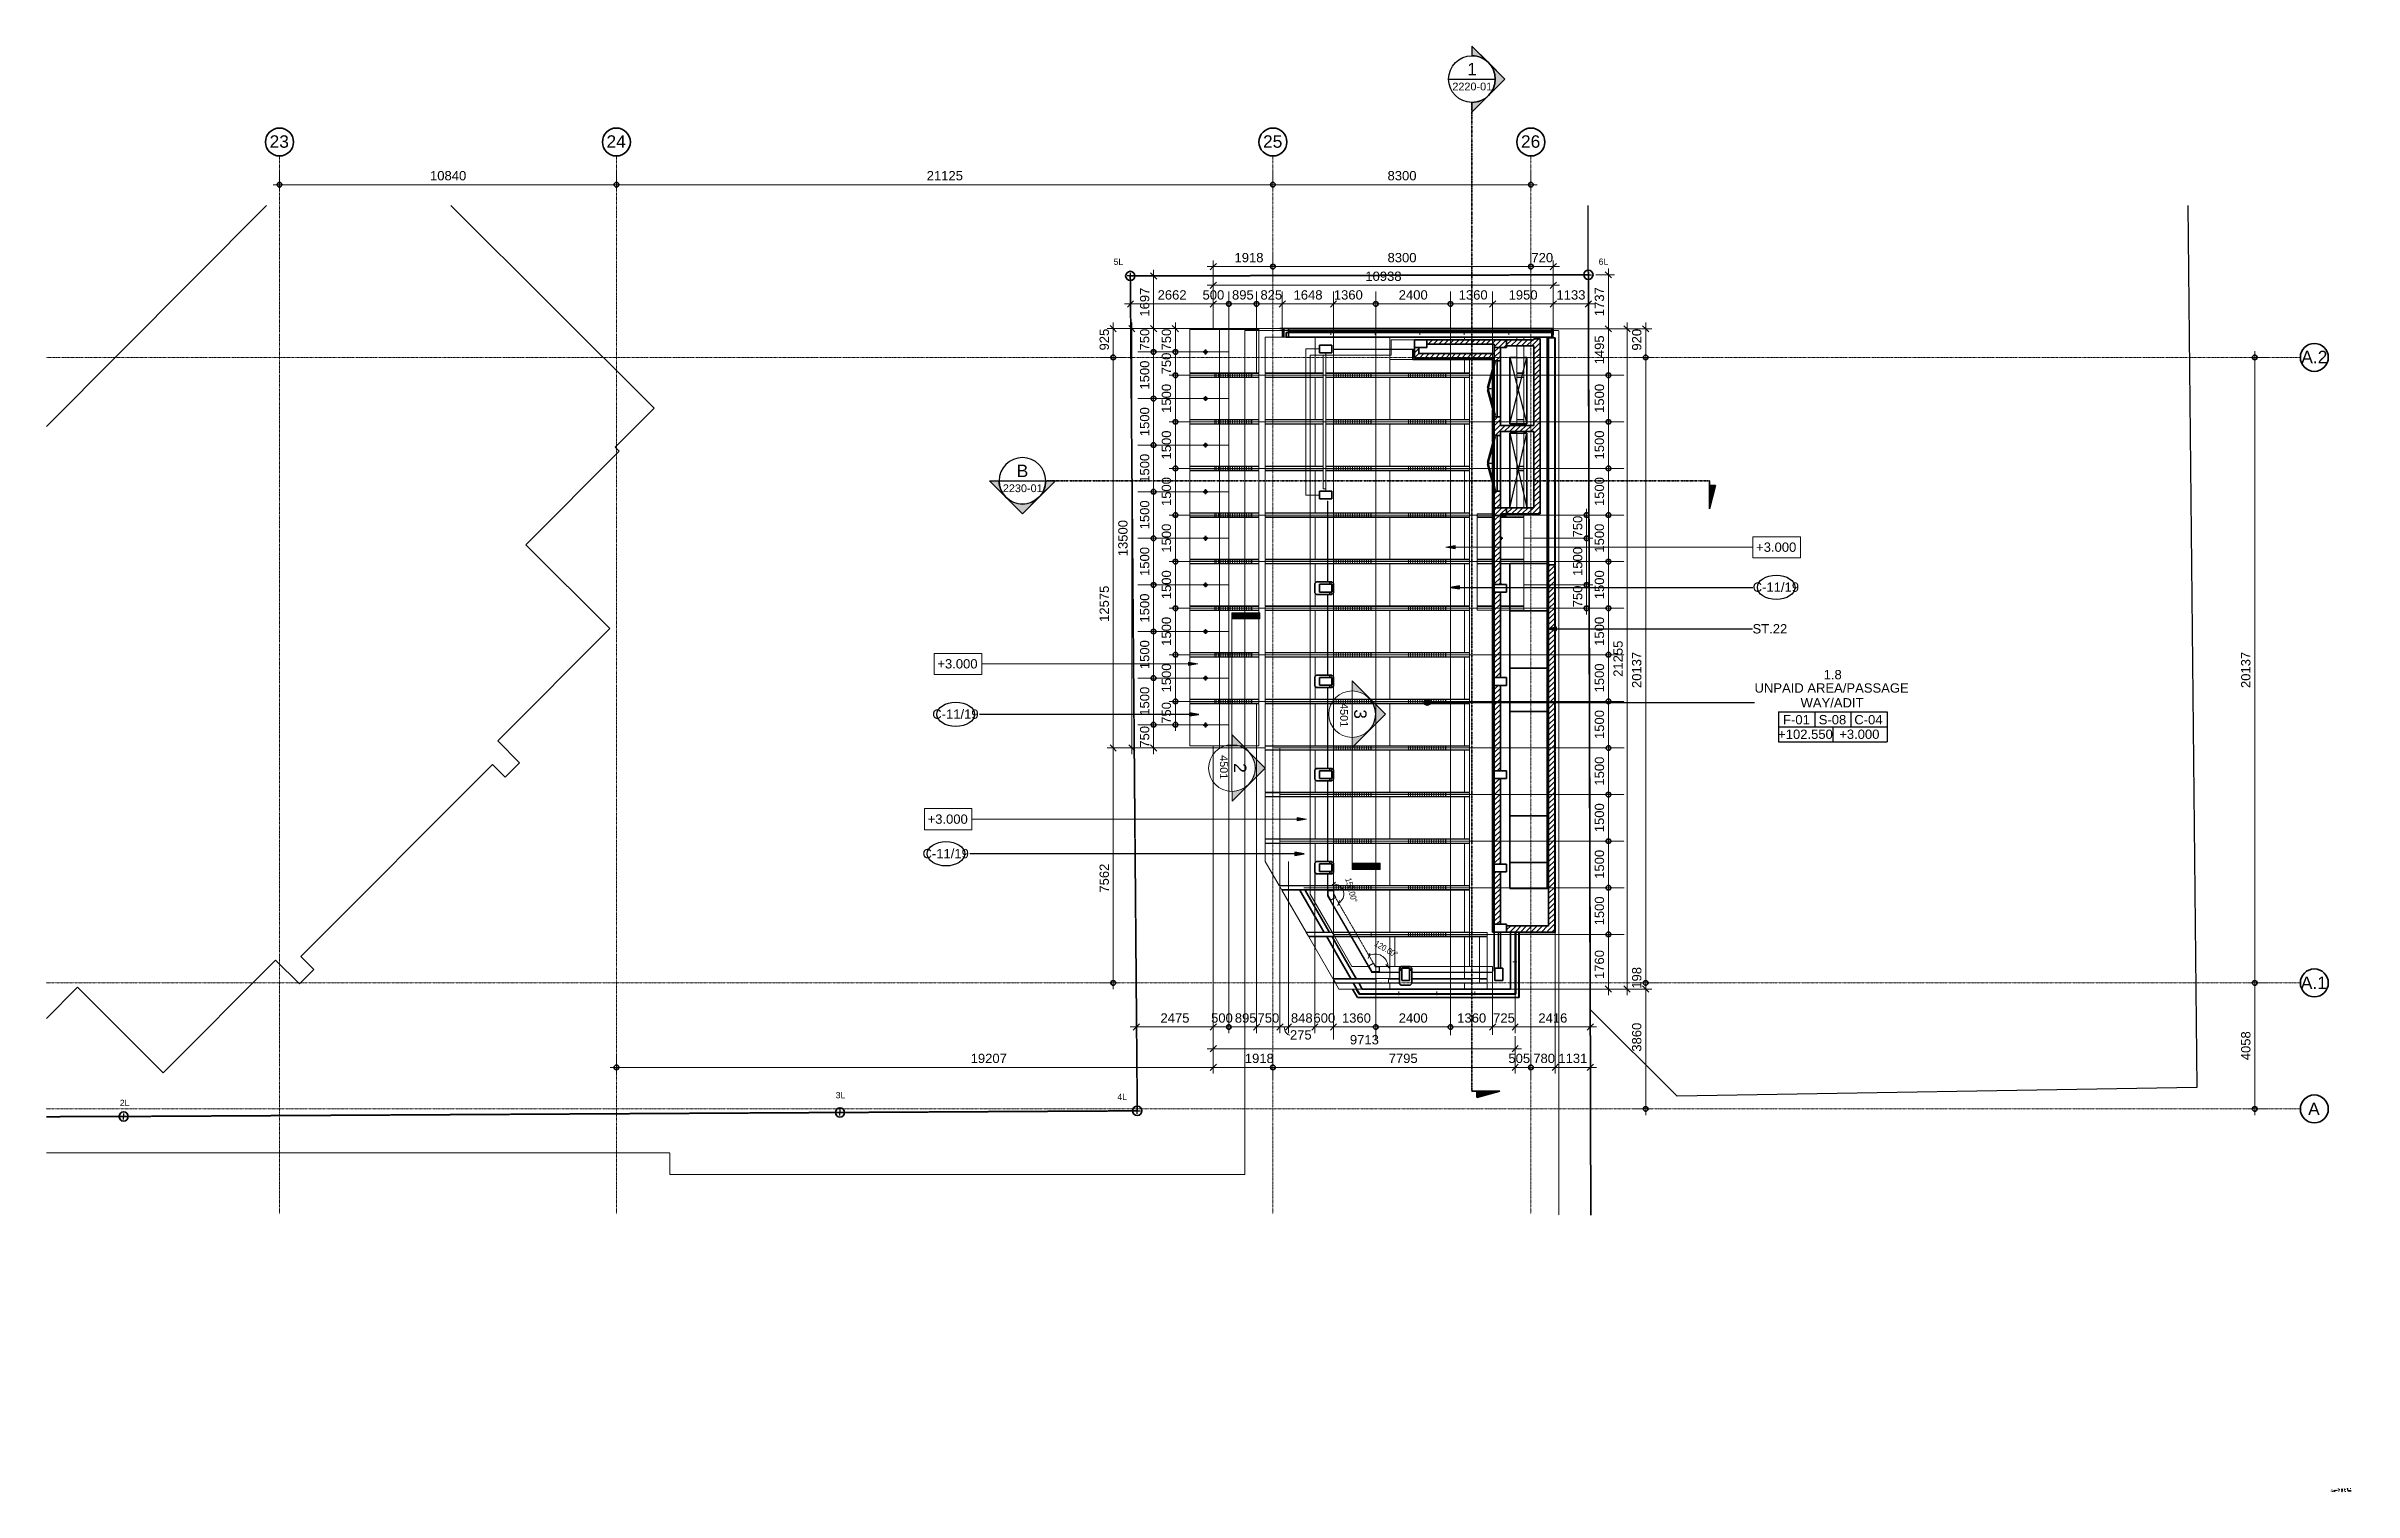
# Model space of a CAD drawing. Header units: millimetres. Extents: x -672391 to -598136, y -134 to 46410.
import ezdxf

# ---------------------------------------------------------------- set-up
doc = ezdxf.new("R2010")
doc.units = ezdxf.units.MM
for name, pattern in [('DPA_Grid _ Level 100', [10, 5.5, -1.6, 1.3, -1.6]), ('DPA_Hidden 100', [7.2, 4.7, -2.5]), ('DPA_Hidden 50', [3, 2, -1]), ('DPA_ROW', [32.5, 15, -2.5, 5, -2.5, 5, -2.5]), ('Hidden - Short', [3.571875, 2.38125, -1.190625])]:
    doc.linetypes.add(name, pattern=pattern)
for name, color, linetype, lineweight in [('_ _ A-DETL-OPENING', 1, 'Continuous', 25), ('A-ANNO-DIMS', 1, 'Continuous', 9), ('A-ANNO-DIMS-100', 1, 'Continuous', 9), ('A-ANNO-NOTE', 3, 'Continuous', 25), ('A-COLS', 5, 'Continuous', 70), ('A-COLS-E', 1, 'Continuous', 35), ('A-COLS-HDLN', 2, 'Continuous', 9), ('A-DETL', 1, 'Continuous', 70), ('A-DETL-GENF', 2, 'Continuous', 25), ('A-DETL-THIN', 1, 'Continuous', 25), ('A-DOOR', 3, 'Continuous', 9), ('A-DOOR-E', 2, 'Continuous', 25), ('A-DOOR-HDLN', 2, 'Continuous', 9), ('A-DOOR-OPNG', 2, 'Continuous', 9), ('A-FLOR-E', 2, 'Continuous', 35), ('A-GENM', 1, 'Continuous', 9), ('A-GLAZ-CURT', 2, 'Continuous', 9), ('A-GLAZ-CWMG', 2, 'Continuous', 35), ('A-MASS', 2, 'Continuous', 35), ('A-ROOM-IDEN', 3, 'Continuous', 25), ('A-ROOM-LINE', 3, 'Continuous', 25), ('A-WALL', 5, 'Continuous', 35), ('A-WALL-FNSH', 2, 'Continuous', 35), ('A-WALL-PATT', 1, 'Continuous', 35), ('C-PROP-LINE', 10, 'DPA_ROW', 100), ('E-LITE-EQPM', 2, 'Continuous', 35), ('G-ANNO-SECL', 3, 'Continuous', 9), ('G-ANNO-TEXT', 3, 'Continuous', 9), ('S-GRID', 251, 'Continuous', 9), ('S-GRID-IDEN', 3, 'Continuous', 50), ('S-STRS-IDEN', 3, 'Continuous', 25), ('S-STRS-MBND', 2, 'Continuous', 35), ('WALL-E', 2, 'Continuous', 35)]:
    doc.layers.add(name, color=color, linetype=linetype, lineweight=lineweight)
doc.styles.add('Arial', font='arial.ttf', dxfattribs={"height": 400})
doc.styles.add('Arial_1', font='arial.ttf', dxfattribs={"height": 250})
doc.styles.add('Arial_2', font='arial.ttf', dxfattribs={"height": 200})
doc.styles.add('Arial_3', font='arial.ttf', dxfattribs={"height": 300})
doc.styles.add('Arial_4', font='arial.ttf', dxfattribs={"width": 0.8, "height": 200})
doc.styles.add('Arial_5', font='arial.ttf', dxfattribs={"height": 2.5})
doc.styles.add('Arial_6', font='arial.ttf', dxfattribs={"height": 3})
doc.styles.add('Arial_7', font='arial.ttf', dxfattribs={"height": 2})
doc.styles.add('Arial_8', font='arial.ttf', dxfattribs={"height": 1.5})
doc.styles.add('Arial_B', font='arialbd.ttf', dxfattribs={"height": 4})
doc.styles.add('Arial_B_1', font='arialbd.ttf', dxfattribs={"height": 3})
doc.dimstyles.new('DPA-DIM-3_0_C-C', dxfattribs={"dimscale": 304.8, "dimtxt": 306.07782, "dimasz": 0.492126, "dimexe": 0.656168, "dimexo": 0.0625, "dimgap": 0.164042, "dimtad": 1, "dimdec": 0, "dimzin": 0, "dimdsep": 46, "dimtxsty": 'Arial_3', "dimblk1": 'DOTBLANK', "dimblk2": 'DOTBLANK', "dimsah": 1, "dimcen": 0.09, "dimdle": 0.656168, "dimadec": 8, "dimazin": 0, "dimtfac": 1, "dimtdec": 4, "dimtix": 1, "dimtmove": 0, "dimatfit": 3, "dimfxl": 1.312336, "dimfxlon": 1, "dimtvp": 1, "dimtolj": 1, "dimtzin": 0, "dimarcsym": 2})
doc.dimstyles.new('DPA-DIM-3_0_C-T', dxfattribs={"dimscale": 304.8, "dimtxt": 306.07782, "dimasz": 0.492126, "dimexe": 0.656168, "dimexo": 0.0625, "dimgap": 0.164042, "dimtad": 0, "dimjust": 2, "dimdec": 0, "dimzin": 0, "dimdsep": 46, "dimtxsty": 'Arial_3', "dimblk1": 'DOTBLANK', "dimblk2": 'OBLIQUE', "dimsah": 1, "dimcen": 0.09, "dimdle": 0.656168, "dimadec": 8, "dimazin": 0, "dimtfac": 1, "dimtdec": 4, "dimtix": 1, "dimtmove": 2, "dimatfit": 3, "dimfxl": 1.312336, "dimfxlon": 1, "dimtvp": 1, "dimtolj": 1, "dimtzin": 0, "dimarcsym": 2})
doc.dimstyles.new('DPA-DIM-3_0_T-T', dxfattribs={"dimscale": 304.8, "dimtxt": 306.07782, "dimasz": 0.656168, "dimexe": 0.656168, "dimexo": 0.0625, "dimgap": 0.164042, "dimtad": 1, "dimdec": 0, "dimzin": 0, "dimdsep": 46, "dimtxsty": 'Arial_3', "dimblk1": 'OBLIQUE', "dimblk2": 'OBLIQUE', "dimsah": 1, "dimcen": 0.09, "dimdle": 0.656168, "dimadec": 8, "dimazin": 0, "dimtfac": 1, "dimtdec": 4, "dimtix": 1, "dimtmove": 0, "dimatfit": 3, "dimfxl": 1.312336, "dimfxlon": 1, "dimtvp": 1, "dimtolj": 1, "dimtzin": 0, "dimarcsym": 2})
doc.dimstyles.new('DPA-DIM-3_0_T-T_1', dxfattribs={"dimscale": 304.8, "dimtxt": 306.07782, "dimasz": 0.656168, "dimexe": 0.656168, "dimexo": 0.0625, "dimgap": 0.164042, "dimtad": 1, "dimdec": 0, "dimzin": 0, "dimdsep": 46, "dimtxsty": 'Arial_3', "dimblk1": 'OBLIQUE', "dimblk2": 'OBLIQUE', "dimsah": 1, "dimcen": 0.09, "dimdle": 0.656168, "dimadec": 8, "dimazin": 0, "dimtfac": 1, "dimtdec": 4, "dimtix": 1, "dimtmove": 1, "dimatfit": 3, "dimfxl": 1.312336, "dimfxlon": 1, "dimtvp": 1, "dimtolj": 1, "dimtzin": 0, "dimarcsym": 2})
doc.dimstyles.new('DPA_2_0mm', dxfattribs={"dimscale": 304.8, "dimtxt": 204.05188, "dimasz": 0.410105, "dimexe": 0.328084, "dimexo": 0.492126, "dimgap": 0.328084, "dimtad": 1, "dimdec": 0, "dimzin": 0, "dimdsep": 46, "dimtxsty": 'Arial_4', "dimblk1": 'OBLIQUE', "dimblk2": 'OBLIQUE', "dimsah": 1, "dimcen": 0.09, "dimazin": 0, "dimtfac": 1, "dimtdec": 4, "dimtix": 1, "dimtmove": 0, "dimatfit": 3, "dimfxl": 1, "dimtvp": 1, "dimtolj": 1, "dimtzin": 0, "dimarcsym": 2})
doc.dimstyles.new('DPA_2_0mm_1', dxfattribs={"dimscale": 304.8, "dimtxt": 204.05188, "dimasz": 0.410105, "dimexe": 0.328084, "dimexo": 0.492126, "dimgap": 0.328084, "dimtad": 1, "dimdec": 0, "dimzin": 0, "dimdsep": 46, "dimtxsty": 'Arial_4', "dimblk1": 'OBLIQUE', "dimblk2": 'OBLIQUE', "dimsah": 1, "dimcen": 0.09, "dimazin": 0, "dimtfac": 1, "dimtdec": 4, "dimtix": 1, "dimtmove": 0, "dimatfit": 3, "dimfxl": 1, "dimtvp": 1, "dimtolj": 1, "dimtzin": 0, "dimarcsym": 2})
pattern_1 = [(45, (0, 0), (-212.13203, 212.13203), []), (135, (0, 0), (-212.13203, -212.13203), [])]
pattern_2 = [(45, (0, 0), (-84.852814, 84.852814), [])]
pattern_3 = [(50, (0, 0), (728.7365, -63.7558), [76.2, -838.2]), (355, (0, 0), (-140.9716, 764.2276), [60.96, -670.56]), (100.451, (60.7, -5.3), (587.77, 700.46675), [64.76, -712.36]), (46.184, (0, 203.2), (1084.3162, -168.171), [114.3, -1257.3]), (96.636, (90.4, 189.2), (949.61, 989.7098), [97.14, -1068.54]), (351.184, (0, 203.2), (949.6206, 989.7012), [91.44, -1005.84]), (21, (101.6, 152.4), (606.45787, -409.06057), [76.2, -838.2]), (326, (101.6, 152.4), (247.2083, 736.7529), [60.96, -670.56]), (71.451, (152.14, 118.3), (853.66825, 327.6855), [64.76, -712.36]), (37.5, (0, 0), (12.35469, 338.22012), [33.528, -628.904, 33.528, -647.192, -673.1]), (37.5, (0, 0), (12.35469, 338.22012), [-1343.152, 33.528, -639.572]), (7.5, (0, 0), (267.27887, 400.72213), [33.528, -354.584, 33.528, -613.664, -256.54]), (7.5, (0, 0), (267.27887, 400.72213), [-1035.304, 33.528, -223.012]), (327.5, (-226.57, 0), (542.36333, -22.91534), [33.528, -220.472, 33.528, -758.952, -1051.56]), (327.5, (-226.57, 0), (542.36333, -22.91534), [-1046.48, 33.528, -1018.032]), (317.5, (-328.17, 0), (592.51696, 101.7071), [33.528, -296.672, 33.528, -492.76, -746.76]), (317.5, (-328.17, 0), (592.51696, 101.7071), [-856.488, 33.528, -713.232])]
pattern_4 = [(135, (-598705.6007, 1.539), (-2.539928, 2e-16), [1.034, -2.558]), (135, (-598706.8707, 0.2694), (-2.539928, 2e-16), [1.034, -2.558]), (135, (-598707.5061, 2.174), (-2.539928, 2e-16), [0.51703, -3.075]), (135, (-598706.2357, 0.9044), (-2.539928, 2e-16), [1.034, -2.558]), (135, (-598705.3317, 0), (-2.539928, 2e-16), [0.51703, -3.075])]

# ---------------------------------------------------------------- blocks, each defined once
blk = doc.blocks.new('DPA_CP_Entrance Louver Grill Vertical Z - Louver Grill Vertical Z-18398311-4212-01 ENLARGED ENTRANCE 2 GROUND LEVEL - REFLECTED CEILING PLAN')
at = {"layer": 'A-GLAZ-CURT'}
for p, q in [((551, -195), (551, -200)), ((551, -200), (551, -195)), ((551, -200), (553, -200)), ((553, -200), (551, -200)), ((553, -200), (553, -195)), ((553, -195), (553, -200))]:
    blk.add_line(p, q, dxfattribs=at)
blk = doc.blocks.new('DPA_CP_Entrance Louver Grill Vertical Z - Louver Grill Vertical Z-18398376-4212-01 ENLARGED ENTRANCE 2 GROUND LEVEL - REFLECTED CEILING PLAN')
at = {"layer": 'A-GLAZ-CURT'}
for p, q in [((-715, 0), (-715, -50)), ((-715, -50), (-715, 0)), ((715, -50), (715, 0)), ((715, 0), (715, -50)), ((-715, -50), (-715, -125)), ((-715, -125), (-715, -50)), ((-715, -50), (-715, -125)), ((-715, -125), (-715, -50)), ((-715, -125), (-715, -127)), ((-715, -127), (-715, -125)), ((715, -50), (715, -125)), ((715, -125), (715, -50)), ((715, -50), (715, -125)), ((715, -125), (715, -50))]:
    blk.add_line(p, q, dxfattribs=at)
blk = doc.blocks.new('DPA_CP_Entrance Louver Grill Vertical Z - Louver Grill Vertical Z-V1-4212-01 ENLARGED ENTRANCE 2 GROUND LEVEL - REFLECTED CEILING PLAN')
at = {"layer": 'A-GLAZ-CURT'}
for p, q in [((-715, 0), (-715, -50)), ((-715, -50), (-715, 0)), ((-715, -50), (-715, -125)), ((-715, -125), (-715, -50)), ((-715, -50), (-715, -125)), ((-715, -125), (-715, -50))]:
    blk.add_line(p, q, dxfattribs=at)
blk = doc.blocks.new('DPA_CP_Entrance Louver Grill Vertical Z - Louver Grill Vertical Z-18398441-4212-01 ENLARGED ENTRANCE 2 GROUND LEVEL - REFLECTED CEILING PLAN')
at = {"layer": 'A-GLAZ-CURT'}
for p, q in [((611, -50), (611, 0)), ((611, 0), (611, -50)), ((-563, -195), (-563, -200)), ((-563, -200), (-563, -195)), ((-563, -200), (-561, -200)), ((-561, -200), (-563, -200)), ((-561, -200), (-561, -195)), ((-561, -195), (-561, -200)), ((561, -195), (561, -200)), ((561, -200), (561, -195)), ((561, -200), (563, -200)), ((563, -200), (561, -200)), ((563, -200), (563, -195)), ((563, -195), (563, -200)), ((611, -50), (611, -125)), ((611, -125), (611, -50)), ((611, -50), (611, -125)), ((611, -125), (611, -50)), ((611, -127), (611, -125)), ((611, -125), (611, -127))]:
    blk.add_line(p, q, dxfattribs=at)
blk = doc.blocks.new('DPA_CP_Entrance Louver Grill Vertical Z - Louver Grill Vertical Z-V2-4212-01 ENLARGED ENTRANCE 2 GROUND LEVEL - REFLECTED CEILING PLAN')
at = {"layer": 'A-GLAZ-CURT'}
for p, q in [((-611, 0), (-611, -50)), ((-611, -50), (-611, 0)), ((611, -50), (611, 0)), ((611, 0), (611, -50)), ((-611, -50), (-611, -125)), ((-611, -125), (-611, -50)), ((-611, -50), (-611, -125)), ((-611, -125), (-611, -50)), ((-611, -125), (-611, -127)), ((-611, -127), (-611, -125)), ((-563, -195), (-563, -200)), ((-563, -200), (-563, -195)), ((-563, -200), (-561, -200)), ((-561, -200), (-563, -200)), ((-561, -200), (-561, -195)), ((-561, -195), (-561, -200)), ((561, -195), (561, -200)), ((561, -200), (561, -195)), ((561, -200), (563, -200)), ((563, -200), (561, -200)), ((563, -200), (563, -195)), ((563, -195), (563, -200)), ((611, -50), (611, -125)), ((611, -125), (611, -50)), ((611, -50), (611, -125)), ((611, -125), (611, -50)), ((611, -127), (611, -125)), ((611, -125), (611, -127))]:
    blk.add_line(p, q, dxfattribs=at)
blk = doc.blocks.new('DPA_CP_Entrance Louver Grill Vertical Z - Louver Grill Vertical Z-18398506-4212-01 ENLARGED ENTRANCE 2 GROUND LEVEL - REFLECTED CEILING PLAN')
at = {"layer": 'A-GLAZ-CURT'}
for p, q in [((-691, 0), (-691, -50)), ((-691, -50), (-691, 0)), ((691, -50), (691, 0)), ((691, 0), (691, -50)), ((-691, -50), (-691, -125)), ((-691, -125), (-691, -50)), ((-691, -50), (-691, -125)), ((-691, -125), (-691, -50)), ((-691, -125), (-691, -127)), ((-691, -127), (-691, -125)), ((-643, -195), (-643, -200)), ((-643, -200), (-643, -195)), ((-643, -200), (-641, -200)), ((-641, -200), (-643, -200)), ((-641, -200), (-641, -195)), ((-641, -195), (-641, -200)), ((641, -195), (641, -200)), ((641, -200), (641, -195)), ((641, -200), (643, -200)), ((643, -200), (641, -200)), ((643, -200), (643, -195)), ((643, -195), (643, -200)), ((691, -50), (691, -125)), ((691, -125), (691, -50)), ((691, -50), (691, -125)), ((691, -125), (691, -50)), ((691, -127), (691, -125)), ((691, -125), (691, -127))]:
    blk.add_line(p, q, dxfattribs=at)
blk = doc.blocks.new('DPA_CP_Entrance Louver Grill Vertical Z - Louver Grill Vertical Z-18398571-4212-01 ENLARGED ENTRANCE 2 GROUND LEVEL - REFLECTED CEILING PLAN')
at = {"layer": 'A-GLAZ-CURT'}
for p, q in [((-716, 0), (-716, -50)), ((-716, -50), (-716, 0)), ((716, -50), (716, 0)), ((716, 0), (716, -50)), ((-716, -50), (-716, -125)), ((-716, -125), (-716, -50)), ((-716, -50), (-716, -125)), ((-716, -125), (-716, -50)), ((-716, -125), (-716, -127)), ((-716, -127), (-716, -125)), ((-668, -195), (-668, -200)), ((-668, -200), (-668, -195)), ((-668, -200), (-666, -200)), ((-666, -200), (-668, -200)), ((-666, -200), (-666, -195)), ((-666, -195), (-666, -200)), ((666, -195), (666, -200)), ((666, -200), (666, -195)), ((666, -200), (668, -200)), ((668, -200), (666, -200)), ((668, -200), (668, -195)), ((668, -195), (668, -200)), ((716, -50), (716, -125)), ((716, -125), (716, -50)), ((716, -50), (716, -125)), ((716, -125), (716, -50)), ((716, -127), (716, -125)), ((716, -125), (716, -127))]:
    blk.add_line(p, q, dxfattribs=at)
blk = doc.blocks.new('DPA_CP_Entrance Louver Grill Vertical Z - Louver Grill Vertical Z-V3-4212-01 ENLARGED ENTRANCE 2 GROUND LEVEL - REFLECTED CEILING PLAN')
at = {"layer": 'A-GLAZ-CURT'}
for p, q in [((-716, 0), (-716, -50)), ((-716, -50), (-716, 0)), ((-716, -50), (-716, -125)), ((-716, -125), (-716, -50)), ((-716, -50), (-716, -125)), ((-716, -125), (-716, -50)), ((-716, -125), (-716, -127)), ((-716, -127), (-716, -125)), ((-668, -195), (-668, -200)), ((-668, -200), (-668, -195)), ((-668, -200), (-666, -200)), ((-666, -200), (-668, -200)), ((-666, -200), (-666, -195)), ((-666, -195), (-666, -200)), ((666, -200), (668, -200)), ((668, -200), (666, -200))]:
    blk.add_line(p, q, dxfattribs=at)
blk = doc.blocks.new('DPA_CP_Entrance Louver Grill Vertical Z - Louver Grill Vertical Z-V4-4212-01 ENLARGED ENTRANCE 2 GROUND LEVEL - REFLECTED CEILING PLAN')
at = {"layer": 'A-GLAZ-CURT'}
for p, q in [((-611, 0), (-611, -50)), ((-611, -50), (-611, 0)), ((-611, -50), (-611, -125)), ((-611, -125), (-611, -50)), ((-611, -50), (-611, -125)), ((-611, -125), (-611, -50)), ((-611, -125), (-611, -127)), ((-611, -127), (-611, -125)), ((-563, -195), (-563, -200)), ((-563, -200), (-563, -195)), ((-563, -200), (-561, -200)), ((-561, -200), (-563, -200)), ((-561, -200), (-561, -195)), ((-561, -195), (-561, -200)), ((561, -195), (561, -200)), ((561, -200), (561, -195)), ((561, -200), (563, -200)), ((563, -200), (561, -200)), ((563, -200), (563, -195)), ((563, -195), (563, -200))]:
    blk.add_line(p, q, dxfattribs=at)
blk = doc.blocks.new('GM_Louver Grill Vertical Z - Z Profile-12047552-4212-01 ENLARGED ENTRANCE 2 GROUND LEVEL - REFLECTED CEILING PLAN')
at = {"layer": 'A-GENM'}
for p, q in [((46, -73), (40, -73)), ((40, -73), (40, -75)), ((40, -75), (40, -73)), ((40, -73), (46, -73)), ((40, -75), (50, -75)), ((50, -75), (40, -75)), ((44, -70), (46, -73)), ((46, -73), (44, -70)), ((50, -75), (47, -70)), ((47, -70), (50, -75))]:
    blk.add_line(p, q, dxfattribs=at)
blk = doc.blocks.new('GM_Louver Grill Vertical Z - Z Profile-V5-4212-01 ENLARGED ENTRANCE 2 GROUND LEVEL - REFLECTED CEILING PLAN')
at = {"layer": 'A-GENM'}
for p, q in [((46, -73), (40, -73)), ((40, -73), (40, -75)), ((40, -75), (40, -73)), ((40, -73), (46, -73)), ((40, -75), (48, -75)), ((48, -75), (40, -75)), ((44, -70), (46, -73)), ((46, -73), (44, -70)), ((49, -73), (47, -70)), ((47, -70), (49, -73))]:
    blk.add_line(p, q, dxfattribs=at)
blk = doc.blocks.new('GM_Louver Grill Vertical Z - Z Profile-V6-4212-01 ENLARGED ENTRANCE 2 GROUND LEVEL - REFLECTED CEILING PLAN')
at = {"layer": 'A-GENM'}
for p, q in [((40, -75), (50, -75)), ((50, -75), (40, -75)), ((46, -73), (41, -73)), ((41, -73), (46, -73)), ((44, -70), (46, -73)), ((46, -73), (44, -70)), ((50, -75), (47, -70)), ((47, -70), (50, -75))]:
    blk.add_line(p, q, dxfattribs=at)
blk = doc.blocks.new('GM_Louver Grill Vertical Z - Z Profile-V7-4212-01 ENLARGED ENTRANCE 2 GROUND LEVEL - REFLECTED CEILING PLAN')
at = {"layer": 'A-GENM'}
for p, q in [((48, -75), (50, -75)), ((50, -75), (48, -75)), ((50, -75), (49, -74)), ((49, -74), (50, -75))]:
    blk.add_line(p, q, dxfattribs=at)
blk = doc.blocks.new('GM_Louver Grill Vertical Z - Z Profile-V8-4212-01 ENLARGED ENTRANCE 2 GROUND LEVEL - REFLECTED CEILING PLAN')
at = {"layer": 'A-GENM'}
for p, q in [((43, -75), (50, -75)), ((50, -75), (43, -75)), ((46, -73), (44, -73)), ((44, -73), (46, -73)), ((45, -71), (46, -73)), ((46, -73), (45, -71)), ((50, -75), (47, -70)), ((47, -70), (50, -75))]:
    blk.add_line(p, q, dxfattribs=at)
blk = doc.blocks.new('GM_Louver Grill Vertical Z - Z Profile-V9-4212-01 ENLARGED ENTRANCE 2 GROUND LEVEL - REFLECTED CEILING PLAN')
at = {"layer": 'A-GENM'}
for p, q in [((45, -73), (40, -73)), ((40, -73), (40, -75)), ((40, -75), (40, -73)), ((40, -73), (45, -73)), ((40, -75), (45, -75)), ((45, -75), (40, -75)), ((44, -70), (45, -71)), ((45, -71), (44, -70))]:
    blk.add_line(p, q, dxfattribs=at)
blk = doc.blocks.new('GM_Louver Grill Vertical Z - Z Profile-V10-4212-01 ENLARGED ENTRANCE 2 GROUND LEVEL - REFLECTED CEILING PLAN')
at = {"layer": 'A-GENM'}
for p, q in [((46, -73), (40, -73)), ((40, -73), (40, -75)), ((40, -75), (40, -73)), ((40, -73), (46, -73)), ((40, -75), (50, -75)), ((50, -75), (40, -75)), ((44, -70), (46, -73)), ((46, -73), (44, -70)), ((50, -75), (47, -71)), ((47, -71), (50, -75))]:
    blk.add_line(p, q, dxfattribs=at)
blk = doc.blocks.new('GM_Louver Grill Vertical Z - Z Profile-V11-4212-01 ENLARGED ENTRANCE 2 GROUND LEVEL - REFLECTED CEILING PLAN')
at = {"layer": 'A-GENM'}
for p, q in [((46, -73), (40, -73)), ((40, -73), (40, -75)), ((40, -75), (40, -73)), ((40, -73), (46, -73)), ((40, -75), (50, -75)), ((50, -75), (40, -75)), ((45, -71), (46, -73)), ((46, -73), (45, -71)), ((50, -75), (47, -70)), ((47, -70), (50, -75))]:
    blk.add_line(p, q, dxfattribs=at)
blk = doc.blocks.new('GM_Louver Grill Vertical Z - Z Profile-V12-4212-01 ENLARGED ENTRANCE 2 GROUND LEVEL - REFLECTED CEILING PLAN')
at = {"layer": 'A-GENM'}
for p, q in [((46, -73), (40, -73)), ((40, -73), (40, -75)), ((40, -75), (40, -73)), ((40, -73), (46, -73)), ((40, -75), (50, -75)), ((50, -75), (40, -75)), ((44, -70), (46, -73)), ((46, -73), (44, -70)), ((50, -75), (47, -70)), ((47, -70), (50, -75))]:
    blk.add_line(p, q, dxfattribs=at)
blk = doc.blocks.new('GM_Louver Grill Vertical Z - Z Profile-V13-4212-01 ENLARGED ENTRANCE 2 GROUND LEVEL - REFLECTED CEILING PLAN')
at = {"layer": 'A-GENM'}
for p, q in [((46, -73), (40, -73)), ((40, -73), (40, -75)), ((40, -75), (40, -73)), ((40, -73), (46, -73)), ((40, -75), (50, -75)), ((50, -75), (40, -75)), ((44, -70), (46, -73)), ((46, -73), (44, -70)), ((50, -75), (47, -71)), ((47, -71), (50, -75))]:
    blk.add_line(p, q, dxfattribs=at)
blk = doc.blocks.new('GM_Louver Grill Vertical Z - Z Profile-V14-4212-01 ENLARGED ENTRANCE 2 GROUND LEVEL - REFLECTED CEILING PLAN')
at = {"layer": 'A-GENM'}
for p, q in [((46, -73), (40, -73)), ((40, -73), (40, -75)), ((40, -75), (40, -73)), ((40, -73), (46, -73)), ((40, -75), (50, -75)), ((50, -75), (40, -75)), ((44, -70), (46, -73)), ((46, -73), (44, -70)), ((50, -75), (47, -70)), ((47, -70), (50, -75))]:
    blk.add_line(p, q, dxfattribs=at)
blk = doc.blocks.new('GM_Louver Grill Vertical Z - Z Profile-V15-4212-01 ENLARGED ENTRANCE 2 GROUND LEVEL - REFLECTED CEILING PLAN')
at = {"layer": 'A-GENM'}
for p, q in [((46, -73), (40, -73)), ((40, -73), (40, -75)), ((40, -75), (40, -73)), ((40, -73), (46, -73)), ((40, -75), (49, -75)), ((50, -75), (40, -75)), ((44, -70), (46, -73)), ((46, -73), (44, -70)), ((49, -74), (47, -70)), ((47, -70), (50, -75))]:
    blk.add_line(p, q, dxfattribs=at)
blk = doc.blocks.new('GM_Louver Grill Vertical Z - Z Profile-V16-4212-01 ENLARGED ENTRANCE 2 GROUND LEVEL - REFLECTED CEILING PLAN')
at = {"layer": 'A-GENM'}
for p, q in [((46, -73), (40, -73)), ((40, -73), (40, -75)), ((40, -75), (40, -73)), ((40, -73), (46, -73)), ((40, -75), (50, -75)), ((50, -75), (40, -75)), ((44, -70), (46, -72)), ((46, -73), (44, -70)), ((50, -75), (47, -70)), ((47, -70), (50, -75))]:
    blk.add_line(p, q, dxfattribs=at)
blk = doc.blocks.new('GM_Louver Grill Vertical Z - Z Profile-V17-4212-01 ENLARGED ENTRANCE 2 GROUND LEVEL - REFLECTED CEILING PLAN')
at = {"layer": 'A-GENM'}
for p, q in [((40, -75), (50, -75)), ((50, -75), (40, -75))]:
    blk.add_line(p, q, dxfattribs=at)
blk = doc.blocks.new('GM_Louver Grill Vertical Z - Z Profile-V18-4212-01 ENLARGED ENTRANCE 2 GROUND LEVEL - REFLECTED CEILING PLAN')
at = {"layer": 'A-GENM'}
for p, q in [((46, -73), (40, -73)), ((40, -73), (40, -75)), ((40, -75), (40, -73)), ((40, -73), (46, -73)), ((40, -75), (49, -75)), ((49, -75), (40, -75)), ((44, -70), (46, -73)), ((46, -73), (44, -70)), ((49, -73), (47, -70)), ((47, -70), (49, -73))]:
    blk.add_line(p, q, dxfattribs=at)
blk = doc.blocks.new('GM_Louver Grill Vertical Z - Z Profile-V19-4212-01 ENLARGED ENTRANCE 2 GROUND LEVEL - REFLECTED CEILING PLAN')
at = {"layer": 'A-GENM'}
for p, q in [((45, -73), (40, -73)), ((40, -73), (40, -75)), ((40, -75), (40, -73)), ((40, -73), (46, -73)), ((40, -75), (50, -75)), ((50, -75), (40, -75)), ((44, -70), (46, -73)), ((46, -73), (44, -70)), ((50, -75), (47, -70)), ((47, -70), (50, -75))]:
    blk.add_line(p, q, dxfattribs=at)
blk = doc.blocks.new('DPA_AC-DB-SW - A22_1800x1350 mm-11431926-4212-01 ENLARGED ENTRANCE 2 GROUND LEVEL - REFLECTED CEILING PLAN')
at = {"layer": 'A-DOOR-E'}
for p, q in [((-900, 100), (-865, 100)), ((900, 100), (-900, 100)), ((-900, 0), (-900, 100)), ((-900, 0), (-900, 100)), ((-900, 0), (900, 0)), ((900, 0), (-900, 0)), ((-30, 324), (-865, 100)), ((-865, 100), (-854, 58)), ((-854, 58), (-18, 282)), ((-850, 0), (850, 0)), ((-850, 0), (850, 0)), ((699, 100), (-699, 100)), ((-699, 100), (699, 100)), ((699, 100), (-699, 100)), ((-18, 282), (-30, 324)), ((30, 324), (18, 282)), ((18, 282), (854, 58)), ((865, 100), (30, 324)), ((854, 58), (865, 100)), ((865, 100), (900, 100)), ((900, 0), (900, 100)), ((900, 100), (900, 0))]:
    blk.add_line(p, q, dxfattribs=at)
at = {"layer": 'A-DOOR-OPNG'}
for centre, start, end in [((-865, 100), 0, 15.00391), ((865, 100), 164.99621, 180)]:
    blk.add_arc(centre, 865, start, end, dxfattribs=at)
blk = doc.blocks.new('DPA_Rectangular - 250 x 400 mm-11952625-4212-01 ENLARGED ENTRANCE 2 GROUND LEVEL - REFLECTED CEILING PLAN')
at = {"layer": 'A-COLS-E'}
for p, q in [((-200, -125), (-200, 125)), ((-200, 125), (200, 125)), ((200, 125), (200, -125)), ((200, -125), (-200, -125))]:
    blk.add_line(p, q, dxfattribs=at)
blk = doc.blocks.new('DPA_Rectangular Tuscan Column - Rectangular Tuscan Column-11937931-4212-01 ENLARGED ENTRANCE 2 GROUND LEVEL - REFLECTED CEILING PLAN')
at = {"layer": 'A-COLS-E'}
for p, q in [((-200, 250), (-150, 300)), ((-200, -250), (-200, 250)), ((-150, 300), (150, 300)), ((150, 300), (200, 250)), ((200, 250), (200, -250)), ((-150, -300), (-200, -250)), ((150, -300), (-150, -300)), ((200, -250), (150, -300))]:
    blk.add_line(p, q, dxfattribs=at)
at = {"layer": 'A-COLS-HDLN'}
for p, q in [((-200, 225), (-125, 225)), ((-200, 219), (-200, 225)), ((-131, 219), (-200, 219)), ((-200, 181), (-131, 181)), ((-200, 175), (-200, 181)), ((-125, 175), (-200, 175)), ((-131, 181), (-131, 219)), ((-125, 250), (125, 250)), ((-125, -150), (-125, 250)), ((-125, 225), (-125, 175)), ((125, 250), (125, -150)), ((125, 225), (200, 225)), ((125, 175), (125, 225)), ((200, 175), (125, 175)), ((131, 219), (131, 181)), ((200, 219), (131, 219)), ((131, 181), (200, 181)), ((200, 225), (200, 219)), ((200, 181), (200, 175)), ((125, -150), (-125, -150))]:
    blk.add_line(p, q, dxfattribs=at)
blk = doc.blocks.new('DPA_Rectangular Tuscan Column - Rectangular Tuscan Column-11935156-4212-01 ENLARGED ENTRANCE 2 GROUND LEVEL - REFLECTED CEILING PLAN')
at = {"layer": 'A-COLS-HDLN'}
for p, q in [((-125, -150), (-125, 250)), ((-125, 250), (125, 250)), ((125, 250), (125, -150)), ((125, -150), (-125, -150))]:
    blk.add_line(p, q, dxfattribs=at)
blk = doc.blocks.new('DPA_Rectangular Tuscan Column - Rectangular Tuscan Column-V20-4212-01 ENLARGED ENTRANCE 2 GROUND LEVEL - REFLECTED CEILING PLAN')
at = {"layer": 'A-COLS-E'}
for p, q in [((-200, 250), (-150, 300)), ((-200, -250), (-200, 250)), ((-150, 300), (150, 300)), ((150, 300), (200, 250)), ((200, 250), (200, -250)), ((-150, -300), (-200, -250)), ((150, -300), (-150, -300)), ((200, -250), (150, -300))]:
    blk.add_line(p, q, dxfattribs=at)
at = {"layer": 'A-COLS-HDLN'}
for p, q in [((-200, 225), (-125, 225)), ((-200, 219), (-200, 225)), ((-131, 219), (-200, 219)), ((-200, 181), (-131, 181)), ((-200, 175), (-200, 181)), ((-125, 175), (-200, 175)), ((-131, 181), (-131, 219)), ((-125, 250), (125, 250)), ((-125, -150), (-125, 250)), ((-125, 225), (-125, 175)), ((125, 250), (125, -150)), ((125, 225), (200, 225)), ((125, 175), (125, 225)), ((200, 175), (125, 175)), ((131, 219), (131, 181)), ((200, 219), (131, 219)), ((131, 181), (200, 181)), ((200, 225), (200, 219)), ((200, 181), (200, 175)), ((125, -150), (-125, -150))]:
    blk.add_line(p, q, dxfattribs=at)
blk = doc.blocks.new('DPA_CP_Entrance Louver Grill Vertical Z - Louver Grill Vertical Z-18398636-4212-01 ENLARGED ENTRANCE 2 GROUND LEVEL - REFLECTED CEILING PLAN')
at = {"layer": 'A-GLAZ-CURT'}
for p, q in [((478, -50), (478, 0)), ((478, 0), (478, -50)), ((-430, -195), (-430, -200)), ((-430, -200), (-430, -195)), ((-430, -200), (-428, -200)), ((-428, -200), (-430, -200)), ((-428, -200), (-428, -195)), ((-428, -195), (-428, -200)), ((428, -195), (428, -200)), ((428, -200), (428, -195)), ((428, -200), (430, -200)), ((430, -200), (428, -200)), ((430, -200), (430, -195)), ((430, -195), (430, -200)), ((478, -50), (478, -125)), ((478, -125), (478, -50)), ((478, -50), (478, -125)), ((478, -125), (478, -50)), ((478, -127), (478, -125)), ((478, -125), (478, -127))]:
    blk.add_line(p, q, dxfattribs=at)
blk = doc.blocks.new('DPA_CP_Entrance Louver Grill Vertical Z - Louver Grill Vertical Z-V21-4212-01 ENLARGED ENTRANCE 2 GROUND LEVEL - REFLECTED CEILING PLAN')
at = {"layer": 'A-GLAZ-CURT'}
for p, q in [((-478, 0), (-478, -50)), ((-478, -50), (-478, 0)), ((478, -50), (478, 0)), ((478, 0), (478, -50)), ((-478, -50), (-478, -125)), ((-478, -125), (-478, -50)), ((-478, -50), (-478, -125)), ((-478, -125), (-478, -50)), ((-478, -125), (-478, -127)), ((-478, -127), (-478, -125)), ((-430, -195), (-430, -200)), ((-430, -200), (-430, -195)), ((-430, -200), (-428, -200)), ((-428, -200), (-430, -200)), ((-428, -200), (-428, -195)), ((-428, -195), (-428, -200)), ((428, -195), (428, -200)), ((428, -200), (428, -195)), ((428, -200), (430, -200)), ((430, -200), (428, -200)), ((430, -200), (430, -195)), ((430, -195), (430, -200)), ((478, -50), (478, -125)), ((478, -125), (478, -50)), ((478, -50), (478, -125)), ((478, -125), (478, -50)), ((478, -127), (478, -125)), ((478, -125), (478, -127))]:
    blk.add_line(p, q, dxfattribs=at)
blk = doc.blocks.new('DPA_CP_Entrance Louver Grill Vertical Z - Louver Grill Vertical Z-18398701-4212-01 ENLARGED ENTRANCE 2 GROUND LEVEL - REFLECTED CEILING PLAN')
at = {"layer": 'A-GLAZ-CURT'}
for p, q in [((-715, 0), (-715, -50)), ((-715, -50), (-715, 0)), ((715, -50), (715, 0)), ((715, 0), (715, -50)), ((-715, -50), (-715, -125)), ((-715, -125), (-715, -50)), ((-715, -50), (-715, -125)), ((-715, -125), (-715, -50)), ((-715, -125), (-715, -127)), ((-715, -127), (-715, -125)), ((715, -50), (715, -125)), ((715, -125), (715, -50)), ((715, -50), (715, -125)), ((715, -125), (715, -50))]:
    blk.add_line(p, q, dxfattribs=at)
blk = doc.blocks.new('DPA_CP_Entrance Louver Grill Vertical Z - Louver Grill Vertical Z-V22-4212-01 ENLARGED ENTRANCE 2 GROUND LEVEL - REFLECTED CEILING PLAN')
at = {"layer": 'A-GLAZ-CURT'}
for p, q in [((-715, 0), (-715, -50)), ((-715, -50), (-715, 0)), ((-715, -50), (-715, -125)), ((-715, -125), (-715, -50)), ((-715, -50), (-715, -125)), ((-715, -125), (-715, -50))]:
    blk.add_line(p, q, dxfattribs=at)
blk = doc.blocks.new('GM_Louver Grill Vertical Z - Z Profile-12047619-4212-01 ENLARGED ENTRANCE 2 GROUND LEVEL - REFLECTED CEILING PLAN')
at = {"layer": 'A-GENM'}
for p, q in [((40, -75), (45, -75)), ((45, -75), (40, -75))]:
    blk.add_line(p, q, dxfattribs=at)
blk = doc.blocks.new('GM_Louver Grill Vertical Z - Z Profile-V23-4212-01 ENLARGED ENTRANCE 2 GROUND LEVEL - REFLECTED CEILING PLAN')
at = {"layer": 'A-GENM'}
for p, q in [((40, -75), (50, -75)), ((50, -75), (40, -75))]:
    blk.add_line(p, q, dxfattribs=at)
blk = doc.blocks.new('GM_Louver Grill Vertical Z - Z Profile-V24-4212-01 ENLARGED ENTRANCE 2 GROUND LEVEL - REFLECTED CEILING PLAN')
at = {"layer": 'A-GENM'}
for p, q in [((40, -75), (49, -75)), ((49, -75), (40, -75))]:
    blk.add_line(p, q, dxfattribs=at)
blk = doc.blocks.new('DPA_CP_Entrance Louver Grill Vertical Z - Louver Grill Vertical Z-18398766-4212-01 ENLARGED ENTRANCE 2 GROUND LEVEL - REFLECTED CEILING PLAN')
at = {"layer": 'A-GLAZ-CURT'}
for p, q in [((551, -200), (553, -200)), ((553, -200), (551, -200))]:
    blk.add_line(p, q, dxfattribs=at)
blk = doc.blocks.new('GM_Louver Grill Vertical Z - Z Profile-V25-4212-01 ENLARGED ENTRANCE 2 GROUND LEVEL - REFLECTED CEILING PLAN')
at = {"layer": 'A-GENM'}
for p, q in [((40, -75), (48, -75)), ((48, -75), (40, -75))]:
    blk.add_line(p, q, dxfattribs=at)
blk = doc.blocks.new('GM_Louver Grill Vertical Z - Z Profile-V26-4212-01 ENLARGED ENTRANCE 2 GROUND LEVEL - REFLECTED CEILING PLAN')
at = {"layer": 'A-GENM'}
for p, q in [((48, -75), (50, -75)), ((50, -75), (48, -75))]:
    blk.add_line(p, q, dxfattribs=at)
blk = doc.blocks.new('GM_Louver Grill Vertical Z - Z Profile-V27-4212-01 ENLARGED ENTRANCE 2 GROUND LEVEL - REFLECTED CEILING PLAN')
at = {"layer": 'A-GENM'}
for p, q in [((43, -75), (50, -75)), ((50, -75), (43, -75))]:
    blk.add_line(p, q, dxfattribs=at)
blk = doc.blocks.new('DPA_CP_Entrance Louver Grill Vertical Z - Louver Grill Vertical Z-18398831-4212-01 ENLARGED ENTRANCE 2 GROUND LEVEL - REFLECTED CEILING PLAN')
at = {"layer": 'A-GLAZ-CURT'}
for p, q in [((611, -50), (611, 0)), ((611, 0), (611, -50)), ((-563, -200), (-561, -200)), ((-561, -200), (-563, -200)), ((561, -200), (563, -200)), ((563, -200), (561, -200)), ((611, -50), (611, -125)), ((611, -125), (611, -50)), ((611, -50), (611, -125)), ((611, -125), (611, -50)), ((611, -127), (611, -125)), ((611, -125), (611, -127))]:
    blk.add_line(p, q, dxfattribs=at)
blk = doc.blocks.new('DPA_CP_Entrance Louver Grill Vertical Z - Louver Grill Vertical Z-V28-4212-01 ENLARGED ENTRANCE 2 GROUND LEVEL - REFLECTED CEILING PLAN')
at = {"layer": 'A-GLAZ-CURT'}
for p, q in [((-611, 0), (-611, -50)), ((-611, -50), (-611, 0)), ((611, -50), (611, 0)), ((611, 0), (611, -50)), ((-611, -50), (-611, -125)), ((-611, -125), (-611, -50)), ((-611, -50), (-611, -125)), ((-611, -125), (-611, -50)), ((-611, -125), (-611, -127)), ((-611, -127), (-611, -125)), ((-563, -200), (-561, -200)), ((-561, -200), (-563, -200)), ((561, -200), (563, -200)), ((563, -200), (561, -200)), ((611, -50), (611, -125)), ((611, -125), (611, -50)), ((611, -50), (611, -125)), ((611, -125), (611, -50)), ((611, -127), (611, -125)), ((611, -125), (611, -127))]:
    blk.add_line(p, q, dxfattribs=at)
blk = doc.blocks.new('DPA_CP_Entrance Louver Grill Vertical Z - Louver Grill Vertical Z-V29-4212-01 ENLARGED ENTRANCE 2 GROUND LEVEL - REFLECTED CEILING PLAN')
at = {"layer": 'A-GLAZ-CURT'}
for p, q in [((-611, 0), (-611, -50)), ((-611, -50), (-611, 0)), ((-611, -50), (-611, -125)), ((-611, -125), (-611, -50)), ((-611, -50), (-611, -125)), ((-611, -125), (-611, -50)), ((-611, -125), (-611, -127)), ((-611, -127), (-611, -125)), ((-563, -200), (-561, -200)), ((-561, -200), (-563, -200)), ((561, -200), (563, -200)), ((563, -200), (561, -200))]:
    blk.add_line(p, q, dxfattribs=at)
blk = doc.blocks.new('DPA_CP_Entrance Louver Grill Vertical Z - Louver Grill Vertical Z-18398896-4212-01 ENLARGED ENTRANCE 2 GROUND LEVEL - REFLECTED CEILING PLAN')
at = {"layer": 'A-GLAZ-CURT'}
for p, q in [((478, -50), (478, 0)), ((478, 0), (478, -50)), ((-430, -200), (-428, -200)), ((-428, -200), (-430, -200)), ((428, -200), (430, -200)), ((430, -200), (428, -200)), ((478, -50), (478, -125)), ((478, -125), (478, -50)), ((478, -50), (478, -125)), ((478, -125), (478, -50)), ((478, -127), (478, -125)), ((478, -125), (478, -127))]:
    blk.add_line(p, q, dxfattribs=at)
blk = doc.blocks.new('DPA_CP_Entrance Louver Grill Vertical Z - Louver Grill Vertical Z-V30-4212-01 ENLARGED ENTRANCE 2 GROUND LEVEL - REFLECTED CEILING PLAN')
at = {"layer": 'A-GLAZ-CURT'}
for p, q in [((-478, 0), (-478, -50)), ((-478, -50), (-478, 0)), ((478, -50), (478, 0)), ((478, 0), (478, -50)), ((-478, -50), (-478, -125)), ((-478, -125), (-478, -50)), ((-478, -50), (-478, -125)), ((-478, -125), (-478, -50)), ((-478, -125), (-478, -127)), ((-478, -127), (-478, -125)), ((-430, -200), (-428, -200)), ((-428, -200), (-430, -200)), ((428, -200), (430, -200)), ((430, -200), (428, -200)), ((478, -50), (478, -125)), ((478, -125), (478, -50)), ((478, -50), (478, -125)), ((478, -125), (478, -50)), ((478, -127), (478, -125)), ((478, -125), (478, -127))]:
    blk.add_line(p, q, dxfattribs=at)
blk = doc.blocks.new('DPA_CP_Entrance Louver Grill Vertical Z - Louver Grill Vertical Z-18398961-4212-01 ENLARGED ENTRANCE 2 GROUND LEVEL - REFLECTED CEILING PLAN')
at = {"layer": 'A-GLAZ-CURT'}
for p, q in [((-691, 0), (-691, -50)), ((-691, -50), (-691, 0)), ((691, -50), (691, 0)), ((691, 0), (691, -50)), ((-691, -50), (-691, -125)), ((-691, -125), (-691, -50)), ((-691, -50), (-691, -125)), ((-691, -125), (-691, -50)), ((-691, -125), (-691, -127)), ((-691, -127), (-691, -125)), ((-643, -200), (-641, -200)), ((-641, -200), (-643, -200)), ((641, -200), (643, -200)), ((643, -200), (641, -200)), ((691, -50), (691, -125)), ((691, -125), (691, -50)), ((691, -50), (691, -125)), ((691, -125), (691, -50)), ((691, -127), (691, -125)), ((691, -125), (691, -127))]:
    blk.add_line(p, q, dxfattribs=at)
blk = doc.blocks.new('DPA_CP_Entrance Louver Grill Vertical Z - Louver Grill Vertical Z-18399026-4212-01 ENLARGED ENTRANCE 2 GROUND LEVEL - REFLECTED CEILING PLAN')
at = {"layer": 'A-GLAZ-CURT'}
for p, q in [((-716, 0), (-716, -50)), ((-716, -50), (-716, 0)), ((716, -50), (716, 0)), ((716, 0), (716, -50)), ((-716, -50), (-716, -125)), ((-716, -125), (-716, -50)), ((-716, -50), (-716, -125)), ((-716, -125), (-716, -50)), ((-716, -125), (-716, -127)), ((-716, -127), (-716, -125)), ((-668, -200), (-666, -200)), ((-666, -200), (-668, -200)), ((666, -200), (668, -200)), ((668, -200), (666, -200)), ((716, -50), (716, -125)), ((716, -125), (716, -50)), ((716, -50), (716, -125)), ((716, -125), (716, -50)), ((716, -127), (716, -125)), ((716, -125), (716, -127))]:
    blk.add_line(p, q, dxfattribs=at)
blk = doc.blocks.new('DPA_CP_Entrance Louver Grill Vertical Z - Louver Grill Vertical Z-V31-4212-01 ENLARGED ENTRANCE 2 GROUND LEVEL - REFLECTED CEILING PLAN')
at = {"layer": 'A-GLAZ-CURT'}
for p, q in [((-716, 0), (-716, -50)), ((-716, -50), (-716, 0)), ((-716, -50), (-716, -125)), ((-716, -125), (-716, -50)), ((-716, -50), (-716, -125)), ((-716, -125), (-716, -50)), ((-716, -125), (-716, -127)), ((-716, -127), (-716, -125)), ((-668, -200), (-666, -200)), ((-666, -200), (-668, -200)), ((666, -200), (668, -200)), ((668, -200), (666, -200))]:
    blk.add_line(p, q, dxfattribs=at)
blk = doc.blocks.new('GM_Louver Grill Vertical Z - Z Profile-V32-4212-01 ENLARGED ENTRANCE 2 GROUND LEVEL - REFLECTED CEILING PLAN')
at = {"layer": 'A-GENM'}
for p, q in [((40, -75), (50, -75)), ((50, -75), (40, -75))]:
    blk.add_line(p, q, dxfattribs=at)
blk = doc.blocks.new('GM_Louver Grill Vertical Z - Z Profile-V33-4212-01 ENLARGED ENTRANCE 2 GROUND LEVEL - REFLECTED CEILING PLAN')
at = {"layer": 'A-GENM'}
for p, q in [((40, -75), (49, -75)), ((49, -75), (40, -75))]:
    blk.add_line(p, q, dxfattribs=at)
blk = doc.blocks.new('System Panel - Entrance Glazed 12mm-14709533-4212-01 ENLARGED ENTRANCE 2 GROUND LEVEL - REFLECTED CEILING PLAN')
at = {"layer": 'A-GLAZ-CURT'}
for p, q in [((-650, -6), (-650, 6)), ((-650, 6), (650, 6)), ((650, 6), (650, -6)), ((650, -6), (-650, -6))]:
    blk.add_line(p, q, dxfattribs=at)
blk = doc.blocks.new('System Panel - Entrance Glazed 12mm-14709534-4212-01 ENLARGED ENTRANCE 2 GROUND LEVEL - REFLECTED CEILING PLAN')
at = {"layer": 'A-GLAZ-CURT'}
for p, q in [((-850, -6), (-850, 6)), ((-850, 6), (450, 6)), ((850, 6), (850, -6)), ((450, -6), (-850, -6))]:
    blk.add_line(p, q, dxfattribs=at)
blk = doc.blocks.new('System Panel - Entrance Glazed 12mm-11970279-4212-01 ENLARGED ENTRANCE 2 GROUND LEVEL - REFLECTED CEILING PLAN')
at = {"layer": 'A-GLAZ-CURT'}
for p, q in [((-352, -6), (-352, 6)), ((-352, 6), (352, 6)), ((352, 6), (352, -6)), ((352, -6), (-352, -6))]:
    blk.add_line(p, q, dxfattribs=at)
blk = doc.blocks.new('System Panel - Entrance Glazed 12mm-11964368-4212-01 ENLARGED ENTRANCE 2 GROUND LEVEL - REFLECTED CEILING PLAN')
at = {"layer": 'A-GLAZ-CURT'}
for p, q in [((-750, -6), (-750, 6)), ((-750, 6), (750, 6)), ((750, 6), (750, -6)), ((750, -6), (-750, -6))]:
    blk.add_line(p, q, dxfattribs=at)
blk = doc.blocks.new('System Panel - Entrance Glazed 12mm-11975548-4212-01 ENLARGED ENTRANCE 2 GROUND LEVEL - REFLECTED CEILING PLAN')
at = {"layer": 'A-GLAZ-CURT'}
for p, q in [((-673, -6), (-673, 6)), ((-673, 6), (673, 6)), ((673, 6), (673, -6)), ((673, -6), (-673, -6))]:
    blk.add_line(p, q, dxfattribs=at)
blk = doc.blocks.new('System Panel - Entrance Glazed 12mm-14711633-4212-01 ENLARGED ENTRANCE 2 GROUND LEVEL - REFLECTED CEILING PLAN')
at = {"layer": 'A-GLAZ-CURT'}
for p, q in [((-1292, -6), (-1292, 6)), ((-1292, 6), (-408, 6)), ((-8, 6), (1292, 6)), ((1292, 6), (1292, -6)), ((-408, -6), (-1292, -6)), ((1292, -6), (-8, -6))]:
    blk.add_line(p, q, dxfattribs=at)
blk = doc.blocks.new('System Panel - Entrance Glazed 12mm-14711634-4212-01 ENLARGED ENTRANCE 2 GROUND LEVEL - REFLECTED CEILING PLAN')
at = {"layer": 'A-GLAZ-CURT'}
for p, q in [((-429, -6), (-429, 6)), ((-429, 6), (429, 6)), ((429, 6), (429, -6)), ((429, -6), (-429, -6))]:
    blk.add_line(p, q, dxfattribs=at)
blk = doc.blocks.new('System Panel - Entrance Glazed 12mm-11975547-4212-01 ENLARGED ENTRANCE 2 GROUND LEVEL - REFLECTED CEILING PLAN')
at = {"layer": 'A-GLAZ-CURT'}
for p, q in [((-221, -6), (-221, 6)), ((-221, 6), (221, 6)), ((221, 6), (221, -6)), ((221, -6), (-221, -6))]:
    blk.add_line(p, q, dxfattribs=at)
blk = doc.blocks.new('System Panel - Entrance Glazed 12mm-11971013-4212-01 ENLARGED ENTRANCE 2 GROUND LEVEL - REFLECTED CEILING PLAN')
at = {"layer": 'A-GLAZ-CURT'}
for p, q in [((-550, -6), (-550, 6)), ((-550, 6), (550, 6)), ((550, 6), (550, -6)), ((550, -6), (-550, -6))]:
    blk.add_line(p, q, dxfattribs=at)
blk = doc.blocks.new('System Panel - Entrance Glazed 12mm-11971452-4212-01 ENLARGED ENTRANCE 2 GROUND LEVEL - REFLECTED CEILING PLAN')
at = {"layer": 'A-GLAZ-CURT'}
for p, q in [((-605, -6), (-605, 6)), ((-605, 6), (555, 6)), ((555, -6), (-605, -6))]:
    blk.add_line(p, q, dxfattribs=at)
blk = doc.blocks.new('DPA_Rectangular - 250 x 400 mm-11978455-4212-01 ENLARGED ENTRANCE 2 GROUND LEVEL - REFLECTED CEILING PLAN')
at = {"layer": 'A-COLS-E'}
for p, q in [((-200, -125), (-200, 125)), ((-200, 125), (200, 125)), ((200, 125), (200, -125)), ((200, -125), (-200, -125))]:
    blk.add_line(p, q, dxfattribs=at)
blk = doc.blocks.new('DPA_CP_Entrance Canopy Lower - Depth 4200-17959564-4212-01 ENLARGED ENTRANCE 2 GROUND LEVEL - REFLECTED CEILING PLAN')
at = {"layer": 'A-GLAZ-CURT'}
for p, q in [((-634586, 37314), (-634836, 37314)), ((-634836, 37314), (-634556, 37314)), ((-632616, 37314), (-634636, 37314)), ((-634636, 37314), (-634586, 37314)), ((-634636, 35814), (-634636, 37314)), ((-634556, 37314), (-634586, 37314)), ((-634586, 37314), (-634496, 37314)), ((-634501, 37314), (-634581, 37314)), ((-634581, 37314), (-634551, 37314)), ((-634551, 37314), (-634581, 37314)), ((-634581, 37314), (-632616, 37314)), ((-634256, 37314), (-634501, 37314)), ((-634496, 37314), (-634261, 37314)), ((-634286, 37314), (-632616, 37314)), ((-634284, 37314), (-634286, 37314)), ((-632616, 37314), (-634284, 37314)), ((-634261, 37314), (-634236, 37314)), ((-634236, 37314), (-634256, 37314)), ((-632616, 37314), (-634236, 37314)), ((-634236, 37314), (-632616, 37314)), ((-632616, 37264), (-632616, 37314)), ((-632616, 37039), (-632616, 37314)), ((-632616, 37039), (-632616, 37314)), ((-634836, 35874), (-634836, 35889)), ((-634836, 35874), (-634836, 35889)), ((-634636, 35874), (-634636, 35889)), ((-634636, 35814), (-633166, 35814)), ((-633366, 35814), (-633166, 35814)), ((-633166, 35814), (-633366, 35814)), ((-633166, 35814), (-633366, 35814)), ((-633366, 35814), (-633166, 35814)), ((-633166, 35814), (-633366, 35814)), ((-632616, 35874), (-632616, 35889)), ((-632616, 35874), (-632616, 35889))]:
    blk.add_line(p, q, dxfattribs=at)
blk = doc.blocks.new('DPA_CP_Entrance Canopy Lower - Depth 4200-V34-4212-01 ENLARGED ENTRANCE 2 GROUND LEVEL - REFLECTED CEILING PLAN')
at = {"layer": 'A-GLAZ-CURT'}
for p, q in [((-634836, 35739), (-634836, 35754)), ((-634836, 35739), (-634836, 35754)), ((-633166, 35814), (-634636, 35814)), ((-634636, 34314), (-634636, 35814)), ((-634636, 35739), (-634636, 35754)), ((-633366, 35814), (-633166, 35814)), ((-633166, 35814), (-633366, 35814)), ((-633166, 35814), (-633366, 35814)), ((-633366, 35814), (-633166, 35814)), ((-633366, 35814), (-633166, 35814)), ((-632616, 35739), (-632616, 35754)), ((-632616, 35739), (-632616, 35754)), ((-634836, 34374), (-634836, 34389)), ((-634836, 34374), (-634836, 34389)), ((-634636, 34374), (-634636, 34389)), ((-634636, 34314), (-633166, 34314)), ((-633366, 34314), (-633166, 34314)), ((-633166, 34314), (-633366, 34314)), ((-633166, 34314), (-633366, 34314)), ((-633366, 34314), (-633166, 34314)), ((-633166, 34314), (-633366, 34314)), ((-632616, 34374), (-632616, 34389)), ((-632616, 34374), (-632616, 34389))]:
    blk.add_line(p, q, dxfattribs=at)
blk = doc.blocks.new('DPA_CP_Entrance Canopy Lower - Depth 4200-V35-4212-01 ENLARGED ENTRANCE 2 GROUND LEVEL - REFLECTED CEILING PLAN')
at = {"layer": 'A-GLAZ-CURT'}
for p, q in [((-634836, 32739), (-634836, 32754)), ((-634836, 32739), (-634836, 32754)), ((-633166, 32814), (-634636, 32814)), ((-634636, 31314), (-634636, 32814)), ((-634636, 32739), (-634636, 32754)), ((-633366, 32814), (-633166, 32814)), ((-633166, 32814), (-633366, 32814)), ((-633166, 32814), (-633366, 32814)), ((-633366, 32814), (-633166, 32814)), ((-633366, 32814), (-633166, 32814)), ((-632616, 32739), (-632616, 32754)), ((-632616, 32739), (-632616, 32754)), ((-634836, 31374), (-634836, 31389)), ((-634836, 31374), (-634836, 31389)), ((-634636, 31372), (-634636, 31389)), ((-634636, 31314), (-633166, 31314)), ((-633366, 31314), (-633166, 31314)), ((-633166, 31314), (-633366, 31314)), ((-633166, 31314), (-633366, 31314)), ((-633366, 31314), (-633166, 31314)), ((-633166, 31314), (-633366, 31314)), ((-632616, 31374), (-632616, 31389)), ((-632616, 31374), (-632616, 31389))]:
    blk.add_line(p, q, dxfattribs=at)
blk = doc.blocks.new('DPA_CP_Entrance Canopy Lower - Depth 4200-V36-4212-01 ENLARGED ENTRANCE 2 GROUND LEVEL - REFLECTED CEILING PLAN')
at = {"layer": 'A-GLAZ-CURT'}
for p, q in [((-634836, 31239), (-634836, 31254)), ((-634836, 31239), (-634836, 31254)), ((-633166, 31314), (-634636, 31314)), ((-634636, 29814), (-634636, 31314)), ((-634636, 31239), (-634636, 31252)), ((-633366, 31314), (-633166, 31314)), ((-633166, 31314), (-633366, 31314)), ((-633166, 31314), (-633366, 31314)), ((-633366, 31314), (-633166, 31314)), ((-633366, 31314), (-633166, 31314)), ((-632616, 31239), (-632616, 31254)), ((-632616, 31239), (-632616, 31254)), ((-634836, 29874), (-634836, 29889)), ((-634836, 29874), (-634836, 29889)), ((-634636, 29874), (-634636, 29889)), ((-634636, 29814), (-633166, 29814)), ((-633366, 29814), (-633166, 29814)), ((-633166, 29814), (-633366, 29814)), ((-633166, 29814), (-633366, 29814)), ((-633366, 29814), (-633166, 29814)), ((-633166, 29814), (-633366, 29814)), ((-632616, 29874), (-632616, 29889)), ((-632616, 29874), (-632616, 29889))]:
    blk.add_line(p, q, dxfattribs=at)
blk = doc.blocks.new('DPA_CP_Entrance Canopy Lower - Depth 4200-V37-4212-01 ENLARGED ENTRANCE 2 GROUND LEVEL - REFLECTED CEILING PLAN')
at = {"layer": 'A-GLAZ-CURT'}
for p, q in [((-634836, 29739), (-634836, 29754)), ((-634836, 29739), (-634836, 29754)), ((-633166, 29814), (-634636, 29814)), ((-634636, 28314), (-634636, 29814)), ((-634636, 29739), (-634636, 29754)), ((-633366, 29814), (-633166, 29814)), ((-633166, 29814), (-633366, 29814)), ((-633166, 29814), (-633366, 29814)), ((-633366, 29814), (-633166, 29814)), ((-633366, 29814), (-633166, 29814)), ((-632616, 29739), (-632616, 29754)), ((-632616, 29739), (-632616, 29754)), ((-634836, 28374), (-634836, 28389)), ((-634836, 28374), (-634836, 28389)), ((-634636, 28374), (-634636, 28389)), ((-634636, 28314), (-633166, 28314)), ((-633366, 28314), (-633166, 28314)), ((-633166, 28314), (-633366, 28314)), ((-633166, 28314), (-633366, 28314)), ((-633366, 28314), (-633166, 28314)), ((-633166, 28314), (-633366, 28314)), ((-632616, 28374), (-632616, 28389)), ((-632616, 28374), (-632616, 28389))]:
    blk.add_line(p, q, dxfattribs=at)
blk = doc.blocks.new('DPA_CP_Entrance Canopy Lower - Depth 4200-V38-4212-01 ENLARGED ENTRANCE 2 GROUND LEVEL - REFLECTED CEILING PLAN')
at = {"layer": 'A-GLAZ-CURT'}
for p, q in [((-634836, 25239), (-634836, 25254)), ((-634836, 25239), (-634836, 25254)), ((-633166, 25314), (-634636, 25314)), ((-634636, 23814), (-634636, 25314)), ((-634636, 25239), (-634636, 25254)), ((-633366, 25314), (-633166, 25314)), ((-633166, 25314), (-633366, 25314)), ((-633166, 25314), (-633366, 25314)), ((-633366, 25314), (-633166, 25314)), ((-633366, 25314), (-633166, 25314)), ((-632616, 25239), (-632616, 25254)), ((-632616, 25239), (-632616, 25254)), ((-634836, 23814), (-634836, 23889)), ((-634836, 23814), (-634836, 23889)), ((-634556, 23814), (-634836, 23814)), ((-634836, 23814), (-634586, 23814)), ((-634636, 23814), (-634636, 23889)), ((-634586, 23814), (-634636, 23814)), ((-634636, 23814), (-633166, 23814)), ((-634496, 23814), (-634586, 23814)), ((-634586, 23814), (-634556, 23814)), ((-633166, 23814), (-634581, 23814)), ((-634581, 23814), (-634551, 23814)), ((-634551, 23814), (-634581, 23814)), ((-634581, 23814), (-634501, 23814)), ((-634501, 23814), (-634256, 23814)), ((-634261, 23814), (-634496, 23814)), ((-634286, 23814), (-634284, 23814)), ((-633166, 23814), (-634286, 23814)), ((-634284, 23814), (-633166, 23814)), ((-634236, 23814), (-634261, 23814)), ((-634256, 23814), (-634236, 23814)), ((-633166, 23814), (-634236, 23814)), ((-634236, 23814), (-633166, 23814)), ((-632616, 23874), (-632616, 23889)), ((-632616, 23874), (-632616, 23889))]:
    blk.add_line(p, q, dxfattribs=at)
blk = doc.blocks.new('Rectangular Mullion - Entrance Louver Top-15304691-4212-01 ENLARGED ENTRANCE 2 GROUND LEVEL - REFLECTED CEILING PLAN')
at = {"layer": 'A-GLAZ-CWMG'}
for p, q in [((-632491, 37189), (-632491, 37039)), ((-632491, 37189), (-631058, 37189)), ((-631058, 37309), (-632416, 37309)), ((-632416, 37309), (-631058, 37309)), ((-632416, 37209), (-631058, 37209)), ((-632416, 37209), (-631058, 37209)), ((-632416, 37189), (-631058, 37189)), ((-632491, 37039), (-631058, 37039)), ((-632416, 37039), (-631058, 37039))]:
    blk.add_line(p, q, dxfattribs=at)
blk = doc.blocks.new('Rectangular Mullion - Entrance Louver Top-12064533-4212-01 ENLARGED ENTRANCE 2 GROUND LEVEL - REFLECTED CEILING PLAN')
at = {"layer": 'A-GLAZ-CWMG'}
for p, q in [((-629626, 37309), (-631058, 37309)), ((-631058, 37309), (-629626, 37309)), ((-631058, 37209), (-629626, 37209)), ((-631058, 37209), (-629626, 37209)), ((-631058, 37189), (-629626, 37189)), ((-631058, 37189), (-629626, 37189)), ((-631058, 37039), (-629626, 37039)), ((-631058, 37039), (-629626, 37039))]:
    blk.add_line(p, q, dxfattribs=at)
blk = doc.blocks.new('Rectangular Mullion - Entrance Louver Top-12064534-4212-01 ENLARGED ENTRANCE 2 GROUND LEVEL - REFLECTED CEILING PLAN')
at = {"layer": 'A-GLAZ-CWMG'}
for p, q in [((-623947, 37309), (-625330, 37309)), ((-625330, 37309), (-623947, 37309)), ((-625330, 37209), (-623947, 37209)), ((-625330, 37209), (-623947, 37209)), ((-625330, 37189), (-623947, 37189)), ((-625330, 37189), (-623947, 37189)), ((-623947, 37309), (-623947, 37039)), ((-623947, 37209), (-623947, 37309)), ((-623947, 37189), (-623947, 37209)), ((-623947, 37039), (-623947, 37189)), ((-625330, 37039), (-623947, 37039)), ((-625330, 37039), (-623947, 37039))]:
    blk.add_line(p, q, dxfattribs=at)
blk = doc.blocks.new('Rectangular Mullion - 50x200-15304692-4212-01 ENLARGED ENTRANCE 2 GROUND LEVEL - REFLECTED CEILING PLAN')
at = {"layer": 'A-GLAZ-CWMG'}
for p, q in [((-632491, 37314), (-631058, 37314)), ((-631058, 37314), (-632491, 37314))]:
    blk.add_line(p, q, dxfattribs=at)
blk = doc.blocks.new('Rectangular Mullion - 50x200-12064535-4212-01 ENLARGED ENTRANCE 2 GROUND LEVEL - REFLECTED CEILING PLAN')
at = {"layer": 'A-GLAZ-CWMG'}
for p, q in [((-631058, 37314), (-629626, 37314)), ((-629626, 37314), (-631058, 37314))]:
    blk.add_line(p, q, dxfattribs=at)
blk = doc.blocks.new('Rectangular Mullion - 50x200-12064536-4212-01 ENLARGED ENTRANCE 2 GROUND LEVEL - REFLECTED CEILING PLAN')
at = {"layer": 'A-GLAZ-CWMG'}
for p, q in [((-625330, 37314), (-623947, 37314)), ((-623947, 37314), (-625330, 37314)), ((-623947, 37314), (-623947, 37114)), ((-623947, 37114), (-623947, 37314))]:
    blk.add_line(p, q, dxfattribs=at)
blk = doc.blocks.new('Rectangular Mullion - 50x200-12047935-4212-01 ENLARGED ENTRANCE 2 GROUND LEVEL - REFLECTED CEILING PLAN')
at = {"layer": 'A-GLAZ-CWMG'}
for p, q in [((-50, 0), (-50, 200)), ((-50, 200), (0, 200)), ((0, 0), (-50, 0)), ((0, 200), (0, 0))]:
    blk.add_line(p, q, dxfattribs=at)
blk = doc.blocks.new('Rectangular Mullion - 50x200-12047936-4212-01 ENLARGED ENTRANCE 2 GROUND LEVEL - REFLECTED CEILING PLAN')
at = {"layer": 'A-GLAZ-CWMG'}
for p, q in [((0, 200), (-50, 200)), ((-50, 200), (-50, 0)), ((-50, 0), (0, 0)), ((0, 0), (0, 200))]:
    blk.add_line(p, q, dxfattribs=at)
blk = doc.blocks.new('Rectangular Mullion - 50x200-15305100-4212-01 ENLARGED ENTRANCE 2 GROUND LEVEL - REFLECTED CEILING PLAN')
at = {"layer": 'A-GLAZ-CWMG'}
for p, q in [((-632691, 37314), (-632491, 37314)), ((-632491, 37314), (-632691, 37314))]:
    blk.add_line(p, q, dxfattribs=at)
blk = doc.blocks.new('Rectangular Mullion - 50x200-15305095-4212-01 ENLARGED ENTRANCE 2 GROUND LEVEL - REFLECTED CEILING PLAN')
at = {"layer": 'A-GLAZ-CWMG'}
for p, q in [((-632691, 20874), (-632691, 20889)), ((-632691, 20889), (-632691, 20874)), ((-632691, 20739), (-632691, 20754)), ((-632691, 20754), (-632691, 20739))]:
    blk.add_line(p, q, dxfattribs=at)
blk = doc.blocks.new('Rectangular Mullion - 50x200-15305101-4212-01 ENLARGED ENTRANCE 2 GROUND LEVEL - REFLECTED CEILING PLAN')
at = {"layer": 'A-GLAZ-CWMG'}
for p, q in [((-632691, 22374), (-632691, 22389)), ((-632691, 22389), (-632691, 22374)), ((-632691, 22239), (-632691, 22254)), ((-632691, 22254), (-632691, 22239))]:
    blk.add_line(p, q, dxfattribs=at)
blk = doc.blocks.new('Rectangular Mullion - 50x200-V39-4212-01 ENLARGED ENTRANCE 2 GROUND LEVEL - REFLECTED CEILING PLAN')
at = {"layer": 'A-GLAZ-CWMG'}
for p, q in [((-632691, 23739), (-632691, 23754)), ((-632691, 23754), (-632691, 23739))]:
    blk.add_line(p, q, dxfattribs=at)
blk = doc.blocks.new('Rectangular Mullion - 50x200-12057894-4212-01 ENLARGED ENTRANCE 2 GROUND LEVEL - REFLECTED CEILING PLAN')
at = {"layer": 'A-GLAZ-CWMG'}
for p, q in [((-630544, 16374), (-630553, 16389)), ((-630553, 16389), (-630544, 16374)), ((-630466, 16239), (-630475, 16254)), ((-630475, 16254), (-630466, 16239)), ((-630201, 15779), (-630360, 16054)), ((-630360, 16054), (-630201, 15779))]:
    blk.add_line(p, q, dxfattribs=at)
blk = doc.blocks.new('Rectangular Mullion - 50x200-12048639-4212-01 ENLARGED ENTRANCE 2 GROUND LEVEL - REFLECTED CEILING PLAN')
at = {"layer": 'A-GLAZ-CWMG'}
for p, q in [((-631410, 17874), (-631419, 17889)), ((-631419, 17889), (-631410, 17874)), ((-631333, 17739), (-631341, 17754)), ((-631341, 17754), (-631333, 17739))]:
    blk.add_line(p, q, dxfattribs=at)
blk = doc.blocks.new('Rectangular Mullion - 50x200-15305094-4212-01 ENLARGED ENTRANCE 2 GROUND LEVEL - REFLECTED CEILING PLAN')
at = {"layer": 'A-GLAZ-CWMG'}
for p, q in [((-632276, 19374), (-632285, 19389)), ((-632285, 19389), (-632276, 19374)), ((-632199, 19239), (-632207, 19254)), ((-632207, 19254), (-632199, 19239))]:
    blk.add_line(p, q, dxfattribs=at)
blk = doc.blocks.new('Rectangular Mullion - 50x200-12058037-4212-01 ENLARGED ENTRANCE 2 GROUND LEVEL - REFLECTED CEILING PLAN')
at = {"layer": 'A-GLAZ-CWMG'}
for p, q in [((-624997, 15779), (-626419, 15779)), ((-626419, 15779), (-624997, 15779))]:
    blk.add_line(p, q, dxfattribs=at)
blk = doc.blocks.new('Rectangular Mullion - 50x200-12057901-4212-01 ENLARGED ENTRANCE 2 GROUND LEVEL - REFLECTED CEILING PLAN')
at = {"layer": 'A-GLAZ-CWMG'}
for p, q in [((-626419, 15779), (-627641, 15779)), ((-627641, 15779), (-626419, 15779))]:
    blk.add_line(p, q, dxfattribs=at)
blk = doc.blocks.new('Rectangular Mullion - 50x200-12057895-4212-01 ENLARGED ENTRANCE 2 GROUND LEVEL - REFLECTED CEILING PLAN')
at = {"layer": 'A-GLAZ-CWMG'}
for p, q in [((-628863, 15779), (-630201, 15779)), ((-630201, 15779), (-628863, 15779))]:
    blk.add_line(p, q, dxfattribs=at)
blk = doc.blocks.new('Rectangular Mullion - 50x200-12058038-4212-01 ENLARGED ENTRANCE 2 GROUND LEVEL - REFLECTED CEILING PLAN')
at = {"layer": 'A-GLAZ-CWMG'}
for p, q in [((-624997, 16934), (-624997, 15779)), ((-624997, 15779), (-624997, 16934))]:
    blk.add_line(p, q, dxfattribs=at)
blk = doc.blocks.new('Rectangular Mullion - 50x200-12057870-4212-01 ENLARGED ENTRANCE 2 GROUND LEVEL - REFLECTED CEILING PLAN')
at = {"layer": 'A-GLAZ-CWMG'}
for p, q in [((-624997, 17889), (-625197, 17889)), ((-625197, 17889), (-624997, 17889)), ((-624997, 17889), (-624997, 16934)), ((-624997, 16934), (-624997, 17889))]:
    blk.add_line(p, q, dxfattribs=at)
blk = doc.blocks.new('Rectangular Mullion - Entrance Louver Top-12057898-4212-01 ENLARGED ENTRANCE 2 GROUND LEVEL - REFLECTED CEILING PLAN')
at = {"layer": 'A-GLAZ-CWMG'}
for p, q in [((-630400, 16374), (-630752, 16983)), ((-630227, 16374), (-630622, 17058)), ((-630547, 16389), (-630539, 16374)), ((-630539, 16374), (-630547, 16389)), ((-630423, 16374), (-630432, 16389)), ((-630423, 16374), (-630432, 16389)), ((-630400, 16374), (-630409, 16389)), ((-630227, 16374), (-630236, 16389)), ((-630469, 16254), (-630461, 16239)), ((-630461, 16239), (-630469, 16254)), ((-630345, 16239), (-630354, 16254)), ((-630345, 16239), (-630354, 16254)), ((-630354, 16054), (-630198, 15784)), ((-630198, 15784), (-630354, 16054)), ((-630129, 15904), (-630331, 16254)), ((-630322, 16239), (-630331, 16254)), ((-630140, 15884), (-630238, 16054)), ((-630140, 15884), (-630238, 16054)), ((-630129, 15904), (-630215, 16054)), ((-630149, 16239), (-630158, 16254)), ((-630042, 16054), (-630158, 16254))]:
    blk.add_line(p, q, dxfattribs=at)
blk = doc.blocks.new('Rectangular Mullion - Entrance Louver Top-12049975-4212-01 ENLARGED ENTRANCE 2 GROUND LEVEL - REFLECTED CEILING PLAN')
at = {"layer": 'A-GLAZ-CWMG'}
for p, q in [((-631413, 17889), (-631405, 17874)), ((-631405, 17874), (-631413, 17889)), ((-631266, 17874), (-631353, 18024)), ((-631289, 17874), (-631298, 17889)), ((-631289, 17874), (-631298, 17889)), ((-631266, 17874), (-631275, 17889)), ((-631093, 17874), (-631223, 18099)), ((-631093, 17874), (-631102, 17889)), ((-631335, 17754), (-631327, 17739)), ((-631327, 17739), (-631335, 17754)), ((-631211, 17739), (-631220, 17754)), ((-631211, 17739), (-631220, 17754)), ((-630752, 16983), (-631197, 17754)), ((-631188, 17739), (-631197, 17754)), ((-631015, 17739), (-631024, 17754)), ((-630622, 17058), (-631024, 17754))]:
    blk.add_line(p, q, dxfattribs=at)
blk = doc.blocks.new('Rectangular Mullion - Entrance Louver Top-V40-4212-01 ENLARGED ENTRANCE 2 GROUND LEVEL - REFLECTED CEILING PLAN')
at = {"layer": 'A-GLAZ-CWMG'}
for p, q in [((-631353, 18024), (-631954, 19066)), ((-631223, 18099), (-631824, 19141))]:
    blk.add_line(p, q, dxfattribs=at)
blk = doc.blocks.new('Rectangular Mullion - Entrance Louver Top-15305098-4212-01 ENLARGED ENTRANCE 2 GROUND LEVEL - REFLECTED CEILING PLAN')
at = {"layer": 'A-GLAZ-CWMG'}
for p, q in [((-632279, 19389), (-632271, 19374)), ((-632271, 19374), (-632279, 19389)), ((-632155, 19374), (-632164, 19389)), ((-632155, 19374), (-632164, 19389)), ((-632132, 19374), (-632141, 19389)), ((-632132, 19374), (-632141, 19389)), ((-631959, 19374), (-631968, 19389)), ((-631959, 19374), (-631968, 19389)), ((-632201, 19254), (-632193, 19239)), ((-632193, 19239), (-632201, 19254)), ((-632077, 19239), (-632086, 19254)), ((-632077, 19239), (-632086, 19254)), ((-631954, 19066), (-632063, 19254)), ((-632054, 19239), (-632063, 19254)), ((-631881, 19239), (-631890, 19254)), ((-631824, 19141), (-631890, 19254))]:
    blk.add_line(p, q, dxfattribs=at)
blk = doc.blocks.new('Rectangular Mullion - Entrance Louver Top-12058041-4212-01 ENLARGED ENTRANCE 2 GROUND LEVEL - REFLECTED CEILING PLAN')
at = {"layer": 'A-GLAZ-CWMG'}
for p, q in [((-625272, 16054), (-626419, 16054)), ((-625272, 16054), (-626419, 16054)), ((-625122, 15904), (-626419, 15904)), ((-625122, 15904), (-626419, 15904)), ((-625102, 15884), (-626419, 15884)), ((-625102, 15884), (-626419, 15884)), ((-626419, 15784), (-625002, 15784)), ((-625002, 15784), (-626419, 15784))]:
    blk.add_line(p, q, dxfattribs=at)
blk = doc.blocks.new('Rectangular Mullion - Entrance Louver Top-12057905-4212-01 ENLARGED ENTRANCE 2 GROUND LEVEL - REFLECTED CEILING PLAN')
at = {"layer": 'A-GLAZ-CWMG'}
for p, q in [((-626419, 16054), (-627641, 16054)), ((-626419, 16054), (-627641, 16054)), ((-626419, 15904), (-627641, 15904)), ((-626419, 15904), (-627641, 15904)), ((-626419, 15884), (-627641, 15884)), ((-626419, 15884), (-627641, 15884)), ((-627641, 15784), (-626419, 15784)), ((-626419, 15784), (-627641, 15784))]:
    blk.add_line(p, q, dxfattribs=at)
blk = doc.blocks.new('Rectangular Mullion - Entrance Louver Top-12057899-4212-01 ENLARGED ENTRANCE 2 GROUND LEVEL - REFLECTED CEILING PLAN')
at = {"layer": 'A-GLAZ-CWMG'}
for p, q in [((-630198, 15784), (-628863, 15784)), ((-628863, 15784), (-630198, 15784)), ((-628863, 15884), (-630140, 15884)), ((-628863, 15884), (-630140, 15884)), ((-628863, 15904), (-630129, 15904)), ((-628863, 15904), (-630129, 15904)), ((-628863, 16054), (-630042, 16054)), ((-628863, 16054), (-630042, 16054))]:
    blk.add_line(p, q, dxfattribs=at)
blk = doc.blocks.new('Rectangular Mullion - Entrance Louver Top-15305099-4212-01 ENLARGED ENTRANCE 2 GROUND LEVEL - REFLECTED CEILING PLAN')
at = {"layer": 'A-GLAZ-CWMG'}
for p, q in [((-632686, 20889), (-632686, 20874)), ((-632686, 20874), (-632686, 20889)), ((-632586, 20874), (-632586, 20889)), ((-632586, 20874), (-632586, 20889)), ((-632566, 20874), (-632566, 20889)), ((-632566, 20874), (-632566, 20889)), ((-632416, 20874), (-632416, 20889)), ((-632416, 20874), (-632416, 20889)), ((-632686, 20754), (-632686, 20739)), ((-632686, 20739), (-632686, 20754)), ((-632586, 20739), (-632586, 20754)), ((-632586, 20739), (-632586, 20754)), ((-632566, 20739), (-632566, 20754)), ((-632566, 20739), (-632566, 20754)), ((-632416, 20739), (-632416, 20754)), ((-632416, 20739), (-632416, 20754))]:
    blk.add_line(p, q, dxfattribs=at)
blk = doc.blocks.new('Rectangular Mullion - Entrance Louver Top-15305104-4212-01 ENLARGED ENTRANCE 2 GROUND LEVEL - REFLECTED CEILING PLAN')
at = {"layer": 'A-GLAZ-CWMG'}
for p, q in [((-632686, 22389), (-632686, 22374)), ((-632686, 22374), (-632686, 22389)), ((-632586, 22374), (-632586, 22389)), ((-632586, 22374), (-632586, 22389)), ((-632566, 22374), (-632566, 22389)), ((-632566, 22374), (-632566, 22389)), ((-632416, 22374), (-632416, 22389)), ((-632416, 22374), (-632416, 22389)), ((-632686, 22254), (-632686, 22239)), ((-632686, 22239), (-632686, 22254)), ((-632586, 22239), (-632586, 22254)), ((-632586, 22239), (-632586, 22254)), ((-632566, 22239), (-632566, 22254)), ((-632566, 22239), (-632566, 22254)), ((-632416, 22239), (-632416, 22254)), ((-632416, 22239), (-632416, 22254))]:
    blk.add_line(p, q, dxfattribs=at)
blk = doc.blocks.new('Rectangular Mullion - Entrance Louver Top-V41-4212-01 ENLARGED ENTRANCE 2 GROUND LEVEL - REFLECTED CEILING PLAN')
at = {"layer": 'A-GLAZ-CWMG'}
for p, q in [((-632586, 23874), (-632586, 23889)), ((-632586, 23874), (-632586, 23889)), ((-632566, 23874), (-632566, 23889)), ((-632566, 23874), (-632566, 23889)), ((-632416, 23874), (-632416, 23889)), ((-632416, 23874), (-632416, 23889)), ((-632686, 23754), (-632686, 23739)), ((-632686, 23739), (-632686, 23754)), ((-632586, 23739), (-632586, 23754)), ((-632586, 23739), (-632586, 23754)), ((-632566, 23739), (-632566, 23754)), ((-632566, 23739), (-632566, 23754)), ((-632416, 23739), (-632416, 23754)), ((-632416, 23739), (-632416, 23754))]:
    blk.add_line(p, q, dxfattribs=at)
blk = doc.blocks.new('Rectangular Mullion - Entrance Louver Top-12058042-4212-01 ENLARGED ENTRANCE 2 GROUND LEVEL - REFLECTED CEILING PLAN')
at = {"layer": 'A-GLAZ-CWMG'}
for p, q in [((-625272, 16934), (-625272, 16054)), ((-625272, 16934), (-625272, 16054)), ((-625122, 16934), (-625122, 15904)), ((-625122, 16934), (-625122, 15904)), ((-625102, 16934), (-625102, 15884)), ((-625102, 16934), (-625102, 15884)), ((-625002, 15784), (-625002, 16934)), ((-625002, 16934), (-625002, 15784))]:
    blk.add_line(p, q, dxfattribs=at)
blk = doc.blocks.new('Rectangular Mullion - Entrance Louver Top-12057874-4212-01 ENLARGED ENTRANCE 2 GROUND LEVEL - REFLECTED CEILING PLAN')
at = {"layer": 'A-GLAZ-CWMG'}
for p, q in [((-625122, 17889), (-625272, 17889)), ((-625272, 17889), (-625002, 17889)), ((-625272, 17889), (-625272, 16934)), ((-625272, 17889), (-625272, 16934)), ((-625102, 17889), (-625122, 17889)), ((-625122, 17889), (-625122, 16934)), ((-625122, 17889), (-625122, 16934)), ((-625002, 17889), (-625102, 17889)), ((-625102, 17889), (-625102, 16934)), ((-625102, 17889), (-625102, 16934)), ((-625002, 16934), (-625002, 17889)), ((-625002, 17889), (-625002, 16934))]:
    blk.add_line(p, q, dxfattribs=at)
blk = doc.blocks.new('Rectangular Mullion - Entrance Louver Top-V42-4212-01 ENLARGED ENTRANCE 2 GROUND LEVEL - REFLECTED CEILING PLAN')
at = {"layer": 'A-GLAZ-CWMG'}
for p, q in [((-632586, 25374), (-632586, 25389)), ((-632586, 25374), (-632586, 25389)), ((-632586, 25239), (-632586, 25254)), ((-632586, 25239), (-632586, 25254)), ((-632566, 25374), (-632566, 25389)), ((-632566, 25374), (-632566, 25389)), ((-632566, 25239), (-632566, 25254)), ((-632566, 25239), (-632566, 25254)), ((-632416, 25374), (-632416, 25389)), ((-632416, 25374), (-632416, 25389)), ((-632416, 25239), (-632416, 25254)), ((-632416, 25239), (-632416, 25254))]:
    blk.add_line(p, q, dxfattribs=at)
blk = doc.blocks.new('Rectangular Mullion - Entrance Louver Top-V43-4212-01 ENLARGED ENTRANCE 2 GROUND LEVEL - REFLECTED CEILING PLAN')
at = {"layer": 'A-GLAZ-CWMG'}
for p, q in [((-632586, 26874), (-632586, 26889)), ((-632586, 26874), (-632586, 26889)), ((-632586, 26739), (-632586, 26754)), ((-632586, 26739), (-632586, 26754)), ((-632566, 26874), (-632566, 26889)), ((-632566, 26874), (-632566, 26889)), ((-632566, 26739), (-632566, 26754)), ((-632566, 26739), (-632566, 26754)), ((-632416, 26874), (-632416, 26889)), ((-632416, 26874), (-632416, 26889)), ((-632416, 26739), (-632416, 26754)), ((-632416, 26739), (-632416, 26754))]:
    blk.add_line(p, q, dxfattribs=at)
blk = doc.blocks.new('Rectangular Mullion - Entrance Louver Top-V44-4212-01 ENLARGED ENTRANCE 2 GROUND LEVEL - REFLECTED CEILING PLAN')
at = {"layer": 'A-GLAZ-CWMG'}
for p, q in [((-632586, 28374), (-632586, 28389)), ((-632586, 28374), (-632586, 28389)), ((-632586, 28239), (-632586, 28254)), ((-632586, 28239), (-632586, 28254)), ((-632566, 28374), (-632566, 28389)), ((-632566, 28374), (-632566, 28389)), ((-632566, 28239), (-632566, 28254)), ((-632566, 28239), (-632566, 28254)), ((-632416, 28374), (-632416, 28389)), ((-632416, 28374), (-632416, 28389)), ((-632416, 28239), (-632416, 28254)), ((-632416, 28239), (-632416, 28254))]:
    blk.add_line(p, q, dxfattribs=at)
blk = doc.blocks.new('Rectangular Mullion - Entrance Louver Top-V45-4212-01 ENLARGED ENTRANCE 2 GROUND LEVEL - REFLECTED CEILING PLAN')
at = {"layer": 'A-GLAZ-CWMG'}
for p, q in [((-632586, 29874), (-632586, 29889)), ((-632586, 29874), (-632586, 29889)), ((-632586, 29739), (-632586, 29754)), ((-632586, 29739), (-632586, 29754)), ((-632566, 29874), (-632566, 29889)), ((-632566, 29874), (-632566, 29889)), ((-632566, 29739), (-632566, 29754)), ((-632566, 29739), (-632566, 29754)), ((-632416, 29874), (-632416, 29889)), ((-632416, 29874), (-632416, 29889)), ((-632416, 29739), (-632416, 29754)), ((-632416, 29739), (-632416, 29754))]:
    blk.add_line(p, q, dxfattribs=at)
blk = doc.blocks.new('Rectangular Mullion - Entrance Louver Top-V46-4212-01 ENLARGED ENTRANCE 2 GROUND LEVEL - REFLECTED CEILING PLAN')
at = {"layer": 'A-GLAZ-CWMG'}
for p, q in [((-632586, 31374), (-632586, 31389)), ((-632586, 31374), (-632586, 31389)), ((-632586, 31239), (-632586, 31254)), ((-632586, 31239), (-632586, 31254)), ((-632566, 31374), (-632566, 31389)), ((-632566, 31374), (-632566, 31389)), ((-632566, 31239), (-632566, 31254)), ((-632566, 31239), (-632566, 31254)), ((-632416, 31374), (-632416, 31389)), ((-632416, 31374), (-632416, 31389)), ((-632416, 31239), (-632416, 31254)), ((-632416, 31239), (-632416, 31254))]:
    blk.add_line(p, q, dxfattribs=at)
blk = doc.blocks.new('Rectangular Mullion - Entrance Louver Top-V47-4212-01 ENLARGED ENTRANCE 2 GROUND LEVEL - REFLECTED CEILING PLAN')
at = {"layer": 'A-GLAZ-CWMG'}
for p, q in [((-632586, 32874), (-632586, 32889)), ((-632586, 32874), (-632586, 32889)), ((-632586, 32739), (-632586, 32754)), ((-632586, 32739), (-632586, 32754)), ((-632566, 32874), (-632566, 32889)), ((-632566, 32874), (-632566, 32889)), ((-632566, 32739), (-632566, 32754)), ((-632566, 32739), (-632566, 32754)), ((-632416, 32874), (-632416, 32889)), ((-632416, 32874), (-632416, 32889)), ((-632416, 32739), (-632416, 32754)), ((-632416, 32739), (-632416, 32754))]:
    blk.add_line(p, q, dxfattribs=at)
blk = doc.blocks.new('Rectangular Mullion - Entrance Louver Top-V48-4212-01 ENLARGED ENTRANCE 2 GROUND LEVEL - REFLECTED CEILING PLAN')
at = {"layer": 'A-GLAZ-CWMG'}
for p, q in [((-632586, 34374), (-632586, 34389)), ((-632586, 34374), (-632586, 34389)), ((-632586, 34239), (-632586, 34254)), ((-632586, 34239), (-632586, 34254)), ((-632566, 34374), (-632566, 34389)), ((-632566, 34374), (-632566, 34389)), ((-632566, 34239), (-632566, 34254)), ((-632566, 34239), (-632566, 34254)), ((-632416, 34374), (-632416, 34389)), ((-632416, 34374), (-632416, 34389)), ((-632416, 34239), (-632416, 34254)), ((-632416, 34239), (-632416, 34254))]:
    blk.add_line(p, q, dxfattribs=at)
blk = doc.blocks.new('Rectangular Mullion - Entrance Louver Top-V49-4212-01 ENLARGED ENTRANCE 2 GROUND LEVEL - REFLECTED CEILING PLAN')
at = {"layer": 'A-GLAZ-CWMG'}
for p, q in [((-632586, 35874), (-632586, 35883)), ((-632586, 35874), (-632586, 35883)), ((-632586, 35739), (-632586, 35754)), ((-632586, 35739), (-632586, 35754)), ((-632566, 35874), (-632566, 35883)), ((-632566, 35874), (-632566, 35883)), ((-632566, 35739), (-632566, 35754)), ((-632566, 35739), (-632566, 35754)), ((-632416, 35874), (-632416, 35883)), ((-632416, 35874), (-632416, 35883)), ((-632416, 35739), (-632416, 35754)), ((-632416, 35739), (-632416, 35754))]:
    blk.add_line(p, q, dxfattribs=at)
blk = doc.blocks.new('Rectangular Mullion - Entrance Louver Top-15305105-4212-01 ENLARGED ENTRANCE 2 GROUND LEVEL - REFLECTED CEILING PLAN')
at = {"layer": 'A-GLAZ-CWMG'}
for p, q in [((-632686, 37314), (-632416, 37314)), ((-632586, 37314), (-632686, 37314)), ((-632566, 37314), (-632586, 37314)), ((-632586, 37039), (-632586, 37314)), ((-632586, 37039), (-632586, 37314)), ((-632416, 37314), (-632566, 37314)), ((-632566, 37039), (-632566, 37314)), ((-632566, 37039), (-632566, 37314)), ((-632416, 37309), (-632416, 37314)), ((-632416, 37039), (-632416, 37314)), ((-632586, 35883), (-632586, 35889)), ((-632586, 35883), (-632586, 35889)), ((-632566, 35883), (-632566, 35889)), ((-632566, 35883), (-632566, 35889)), ((-632416, 35883), (-632416, 35889)), ((-632416, 35883), (-632416, 35889))]:
    blk.add_line(p, q, dxfattribs=at)
blk = doc.blocks.new('System Panel - DPA-AR_Metal Ceiling Rectangular Panel-17959681-4212-01 ENLARGED ENTRANCE 2 GROUND LEVEL - REFLECTED CEILING PLAN')
at = {"layer": 'A-GLAZ-CURT'}
for p, q in [((-634636, 29739), (-635586, 29739)), ((-635586, 29739), (-635586, 28389)), ((-635586, 28389), (-635586, 29739)), ((-635586, 29739), (-633366, 29739)), ((-633366, 29739), (-633366, 28389)), ((-635586, 28389), (-634636, 28389)), ((-633366, 28389), (-635586, 28389))]:
    blk.add_line(p, q, dxfattribs=at)
blk = doc.blocks.new('System Panel - DPA-AR_Metal Ceiling Rectangular Panel-17959665-4212-01 ENLARGED ENTRANCE 2 GROUND LEVEL - REFLECTED CEILING PLAN')
at = {"layer": 'A-GLAZ-CURT'}
for p, q in [((-633366, 37314), (-635586, 37314)), ((-635586, 37314), (-635586, 37289)), ((-635586, 37289), (-635586, 37314)), ((-635586, 37314), (-633366, 37314)), ((-635586, 37289), (-634636, 37289)), ((-633366, 37289), (-635586, 37289)), ((-633366, 37314), (-633366, 37289))]:
    blk.add_line(p, q, dxfattribs=at)
blk = doc.blocks.new('DPA_CP_Metal Ceiling Luminaire - Linear Luminaire Entrance-12679429-4212-01 ENLARGED ENTRANCE 2 GROUND LEVEL - REFLECTED CEILING PLAN')
at = {"layer": 'A-GLAZ-CURT'}
h = blk.add_hatch(dxfattribs=at)
h.set_pattern_fill('FP_4', color=256, style=0, pattern_type=2)
h.set_pattern_definition([(90, (-633990.526, 37280.304), (75, -5e-15), [])])
h.paths.add_polyline_path([(-634101, 35754), (-633591, 35754), (-633591, 35874), (-634791, 35874), (-634791, 35754)])
for p, q in [((-634636, 35874), (-634791, 35874)), ((-634791, 35874), (-634791, 35754)), ((-634791, 35754), (-634791, 35874)), ((-634791, 35874), (-633591, 35874)), ((-634791, 35754), (-634636, 35754)), ((-633591, 35754), (-634791, 35754)), ((-633591, 35874), (-633591, 35754))]:
    blk.add_line(p, q, dxfattribs=at)
blk = doc.blocks.new('DPA_CP_Metal Ceiling Panel - Vertical Panel Entrance-17959721-4212-01 ENLARGED ENTRANCE 2 GROUND LEVEL - REFLECTED CEILING PLAN')
at = {"layer": 'A-GLAZ-CURT'}
for p, q in [((-635586, 28254), (-635586, 28374)), ((-635586, 28374), (-634791, 28374)), ((-634791, 28374), (-635586, 28374)), ((-635586, 28374), (-635586, 28254)), ((-635586, 28254), (-635586, 28374)), ((-635586, 28374), (-634791, 28374)), ((-635586, 28254), (-634791, 28254)), ((-635586, 28254), (-634791, 28254)), ((-634791, 28254), (-635586, 28254)), ((-634791, 28254), (-634791, 28374)), ((-634791, 28254), (-634791, 28374)), ((-634791, 28374), (-634791, 28254))]:
    blk.add_line(p, q, dxfattribs=at)
blk = doc.blocks.new('DPA_CP_Metal Ceiling Luminaire - Linear Luminaire Entrance-V50-4212-01 ENLARGED ENTRANCE 2 GROUND LEVEL - REFLECTED CEILING PLAN')
at = {"layer": 'A-GLAZ-CURT'}
h = blk.add_hatch(dxfattribs=at)
h.set_pattern_fill('FP_5', color=256, style=0, pattern_type=2)
h.set_pattern_definition([(90, (-633990.526, 29780.57), (75, -5e-15), [])])
h.paths.add_polyline_path([(-633591, 28254), (-633591, 28374), (-634791, 28374), (-634791, 28254)])
for p, q in [((-634636, 28374), (-634791, 28374)), ((-634791, 28374), (-634791, 28254)), ((-634791, 28254), (-634791, 28374)), ((-634791, 28374), (-633591, 28374)), ((-633591, 28254), (-634791, 28254)), ((-633591, 28374), (-633591, 28254))]:
    blk.add_line(p, q, dxfattribs=at)
blk = doc.blocks.new('DPA_CP_Metal Ceiling Panel - Vertical Panel Entrance-12681732-4212-01 ENLARGED ENTRANCE 2 GROUND LEVEL - REFLECTED CEILING PLAN')
at = {"layer": 'A-GLAZ-CURT'}
for p, q in [((-633591, 28254), (-633591, 28374)), ((-633591, 28374), (-633366, 28374)), ((-633591, 28254), (-633591, 28374)), ((-633591, 28374), (-633366, 28374)), ((-633591, 28254), (-633366, 28254)), ((-633366, 28254), (-633591, 28254)), ((-633366, 28254), (-633366, 28374)), ((-633366, 28374), (-633366, 28254))]:
    blk.add_line(p, q, dxfattribs=at)
blk = doc.blocks.new('System Panel - DPA-AR_Metal Ceiling Rectangular Panel-12710736-4212-01 ENLARGED ENTRANCE 2 GROUND LEVEL - REFLECTED CEILING PLAN')
at = {"layer": 'A-GLAZ-CURT'}
for p, q in [((-624847, 35739), (-625067, 35739)), ((-625067, 35739), (-625067, 34389)), ((-625067, 34389), (-625067, 35739)), ((-625067, 35739), (-624847, 35739)), ((-624847, 34389), (-624847, 35739)), ((-624847, 35739), (-624847, 34389)), ((-625067, 34389), (-624847, 34389)), ((-624847, 34389), (-625067, 34389))]:
    blk.add_line(p, q, dxfattribs=at)
blk = doc.blocks.new('DPA_CP_Metal Ceiling Panel - Vertical Panel Entrance-12710700-4212-01 ENLARGED ENTRANCE 2 GROUND LEVEL - REFLECTED CEILING PLAN')
at = {"layer": 'A-GLAZ-CURT'}
for p, q in [((-625067, 35754), (-625067, 35874)), ((-625067, 35874), (-624847, 35874)), ((-624847, 35874), (-625067, 35874)), ((-625067, 35874), (-625067, 35754)), ((-625067, 35754), (-625067, 35874)), ((-625067, 35874), (-624847, 35874)), ((-625067, 35754), (-624847, 35754)), ((-625067, 35754), (-624847, 35754)), ((-624847, 35754), (-625067, 35754)), ((-624847, 35754), (-624847, 35874)), ((-624847, 35754), (-624847, 35874)), ((-624847, 35874), (-624847, 35754))]:
    blk.add_line(p, q, dxfattribs=at)
blk = doc.blocks.new('System Panel - DPA-AR_Metal Ceiling Rectangular Panel-12707630-4212-01 ENLARGED ENTRANCE 2 GROUND LEVEL - REFLECTED CEILING PLAN')
at = {"layer": 'A-GLAZ-CURT'}
for p, q in [((-626757, 19389), (-626757, 20739)), ((-626757, 20739), (-626597, 20739)), ((-626597, 20739), (-626757, 20739)), ((-626757, 20739), (-626757, 19389)), ((-626597, 20739), (-626597, 19389)), ((-626597, 19389), (-626597, 20739)), ((-626597, 19389), (-626757, 19389)), ((-626757, 19389), (-626597, 19389))]:
    blk.add_line(p, q, dxfattribs=at)
blk = doc.blocks.new('System Panel - DPA-AR_Metal Ceiling Rectangular Panel-12679260-4212-01 ENLARGED ENTRANCE 2 GROUND LEVEL - REFLECTED CEILING PLAN')
at = {"layer": 'A-GLAZ-CURT'}
for p, q in [((-631557, 20119), (-631557, 20739)), ((-631557, 20739), (-631160, 20739)), ((-631160, 20739), (-631557, 20739)), ((-631557, 20739), (-631557, 20119)), ((-631148, 20739), (-629157, 20739)), ((-629157, 20739), (-631148, 20739)), ((-629157, 20739), (-629157, 19389)), ((-629157, 19389), (-629157, 20739)), ((-631557, 19389), (-631557, 19799)), ((-631557, 19799), (-631557, 19389)), ((-631160, 19389), (-631557, 19389)), ((-631557, 19389), (-631160, 19389)), ((-629157, 19389), (-631148, 19389)), ((-631148, 19389), (-629157, 19389))]:
    blk.add_line(p, q, dxfattribs=at)
blk = doc.blocks.new('System Panel - DPA-AR_Metal Ceiling Rectangular Panel-V51-4212-01 ENLARGED ENTRANCE 2 GROUND LEVEL - REFLECTED CEILING PLAN')
at = {"layer": 'A-GLAZ-CURT'}
for p, q in [((-629157, 19389), (-629157, 20739)), ((-629157, 20739), (-626757, 20739)), ((-626757, 20739), (-629157, 20739)), ((-629157, 20739), (-629157, 19389)), ((-626757, 20739), (-626757, 19389)), ((-626757, 19389), (-626757, 20739)), ((-626757, 19389), (-629157, 19389)), ((-629157, 19389), (-626757, 19389))]:
    blk.add_line(p, q, dxfattribs=at)
blk = doc.blocks.new('System Panel - DPA-AR_Metal Ceiling Rectangular Panel-12707687-4212-01 ENLARGED ENTRANCE 2 GROUND LEVEL - REFLECTED CEILING PLAN')
at = {"layer": 'A-GLAZ-CURT'}
for p, q in [((-631717, 19107), (-631717, 19239)), ((-631717, 19239), (-631160, 19239)), ((-631160, 19239), (-631717, 19239)), ((-631717, 19239), (-631717, 19107)), ((-631014, 17889), (-631717, 19107)), ((-631717, 19107), (-631014, 17889)), ((-631148, 19239), (-629157, 19239)), ((-629157, 19239), (-631148, 19239)), ((-629157, 19239), (-629157, 17889)), ((-629157, 17889), (-629157, 19239)), ((-630487, 17889), (-631014, 17889)), ((-631014, 17889), (-630487, 17889)), ((-629157, 17889), (-630473, 17889)), ((-630473, 17889), (-629157, 17889))]:
    blk.add_line(p, q, dxfattribs=at)
blk = doc.blocks.new('DPA_CP_Metal Ceiling Panel - Vertical Panel Entrance-12683665-4212-01 ENLARGED ENTRANCE 2 GROUND LEVEL - REFLECTED CEILING PLAN')
at = {"layer": 'A-GLAZ-CURT'}
for p, q in [((-629757, 19374), (-629757, 19254)), ((-629757, 19374), (-628557, 19374)), ((-629757, 19374), (-628557, 19374)), ((-629757, 19254), (-629757, 19374)), ((-629757, 19374), (-629757, 19254)), ((-628557, 19374), (-629757, 19374)), ((-628557, 19374), (-628557, 19254)), ((-628557, 19374), (-628557, 19254)), ((-628557, 19254), (-628557, 19374)), ((-629757, 19254), (-628557, 19254)), ((-628557, 19254), (-629757, 19254)), ((-629757, 19254), (-628557, 19254))]:
    blk.add_line(p, q, dxfattribs=at)
blk = doc.blocks.new('DPA_CP_Metal Ceiling Luminaire - Linear Luminaire Entrance-V52-4212-01 ENLARGED ENTRANCE 2 GROUND LEVEL - REFLECTED CEILING PLAN')
at = {"layer": 'A-GLAZ-CURT'}
h = blk.add_hatch(dxfattribs=at)
h.set_pattern_fill('FP_6', color=256, style=0, pattern_type=2)
h.set_pattern_definition([(270, (-627736.53, 17847.804), (-75, -5e-15), [])])
h.paths.add_polyline_path([(-628557, 19254), (-627357, 19254), (-627357, 19374), (-628557, 19374)])
for p, q in [((-628557, 19374), (-627357, 19374)), ((-628557, 19254), (-628557, 19374)), ((-628557, 19374), (-628557, 19254)), ((-627357, 19374), (-628557, 19374)), ((-627357, 19374), (-627357, 19254)), ((-627357, 19254), (-627357, 19374)), ((-627357, 19254), (-628557, 19254)), ((-628557, 19254), (-627357, 19254))]:
    blk.add_line(p, q, dxfattribs=at)
blk = doc.blocks.new('DPA_CP_Metal Ceiling Panel - Vertical Panel Entrance-12707632-4212-01 ENLARGED ENTRANCE 2 GROUND LEVEL - REFLECTED CEILING PLAN')
at = {"layer": 'A-GLAZ-CURT'}
for p, q in [((-627357, 19374), (-627357, 19254)), ((-627357, 19374), (-626597, 19374)), ((-627357, 19374), (-626597, 19374)), ((-627357, 19254), (-627357, 19374)), ((-627357, 19374), (-627357, 19254)), ((-626597, 19374), (-627357, 19374)), ((-626597, 19374), (-626597, 19254)), ((-626597, 19374), (-626597, 19254)), ((-626597, 19254), (-626597, 19374)), ((-627357, 19254), (-626597, 19254)), ((-626597, 19254), (-627357, 19254)), ((-627357, 19254), (-626597, 19254))]:
    blk.add_line(p, q, dxfattribs=at)
blk = doc.blocks.new('System Panel - DPA-AR_Metal Ceiling Rectangular Panel-V53-4212-01 ENLARGED ENTRANCE 2 GROUND LEVEL - REFLECTED CEILING PLAN')
at = {"layer": 'A-GLAZ-CURT'}
for p, q in [((-631717, 19389), (-631717, 20739)), ((-631717, 20739), (-631557, 20739)), ((-631557, 20739), (-631717, 20739)), ((-631717, 20739), (-631717, 19389)), ((-631557, 20739), (-631557, 20119)), ((-631557, 20119), (-631557, 20739)), ((-631557, 19389), (-631717, 19389)), ((-631717, 19389), (-631557, 19389)), ((-631557, 19799), (-631557, 19389)), ((-631557, 19389), (-631557, 19799))]:
    blk.add_line(p, q, dxfattribs=at)
blk = doc.blocks.new('System Panel - DPA-AR_Metal Ceiling Rectangular Panel-12707631-4212-01 ENLARGED ENTRANCE 2 GROUND LEVEL - REFLECTED CEILING PLAN')
at = {"layer": 'A-GLAZ-CURT'}
for p, q in [((-631717, 19374), (-631160, 19374)), ((-631717, 19254), (-631717, 19374)), ((-631717, 19374), (-631717, 19254)), ((-631160, 19374), (-631717, 19374)), ((-631148, 19374), (-630957, 19374)), ((-630957, 19374), (-631148, 19374)), ((-630957, 19374), (-630957, 19254)), ((-630957, 19254), (-630957, 19374)), ((-631160, 19254), (-631717, 19254)), ((-631717, 19254), (-631160, 19254)), ((-630957, 19254), (-631148, 19254)), ((-631148, 19254), (-630957, 19254))]:
    blk.add_line(p, q, dxfattribs=at)
blk = doc.blocks.new('System Panel - DPA-AR_Metal Ceiling Rectangular Panel-12707690-4212-01 ENLARGED ENTRANCE 2 GROUND LEVEL - REFLECTED CEILING PLAN')
at = {"layer": 'A-GLAZ-CURT'}
for p, q in [((-626757, 16779), (-626757, 17739)), ((-626757, 17739), (-626597, 17739)), ((-626597, 17739), (-626757, 17739)), ((-626757, 17739), (-626757, 16779)), ((-626597, 17739), (-626597, 16779)), ((-626597, 16779), (-626597, 17739)), ((-626597, 16779), (-626757, 16779)), ((-626757, 16779), (-626597, 16779))]:
    blk.add_line(p, q, dxfattribs=at)
blk = doc.blocks.new('DPA_CP_Metal Ceiling Panel - Vertical Panel Entrance-12707633-4212-01 ENLARGED ENTRANCE 2 GROUND LEVEL - REFLECTED CEILING PLAN')
at = {"layer": 'A-GLAZ-CURT'}
for p, q in [((-627357, 17874), (-627357, 17754)), ((-627357, 17874), (-626597, 17874)), ((-627357, 17874), (-626597, 17874)), ((-627357, 17754), (-627357, 17874)), ((-627357, 17874), (-627357, 17754)), ((-626597, 17874), (-627357, 17874)), ((-626597, 17874), (-626597, 17754)), ((-626597, 17874), (-626597, 17754)), ((-626597, 17754), (-626597, 17874)), ((-627357, 17754), (-626597, 17754)), ((-626597, 17754), (-627357, 17754)), ((-627357, 17754), (-626597, 17754))]:
    blk.add_line(p, q, dxfattribs=at)
blk = doc.blocks.new('System Panel - DPA-AR_Metal Ceiling Rectangular Panel-12707634-4212-01 ENLARGED ENTRANCE 2 GROUND LEVEL - REFLECTED CEILING PLAN')
at = {"layer": 'A-GLAZ-CURT'}
for p, q in [((-631006, 17874), (-630479, 17874)), ((-630936, 17754), (-631006, 17874)), ((-631006, 17874), (-630936, 17754)), ((-630479, 17874), (-631006, 17874)), ((-630465, 17874), (-629757, 17874)), ((-629757, 17874), (-630465, 17874)), ((-629757, 17874), (-629757, 17754)), ((-629757, 17754), (-629757, 17874)), ((-630409, 17754), (-630936, 17754)), ((-630936, 17754), (-630409, 17754)), ((-629757, 17754), (-630395, 17754)), ((-630395, 17754), (-629757, 17754))]:
    blk.add_line(p, q, dxfattribs=at)
blk = doc.blocks.new('System Panel - DPA-AR_Metal Ceiling Rectangular Panel-12708404-4212-01 ENLARGED ENTRANCE 2 GROUND LEVEL - REFLECTED CEILING PLAN')
at = {"layer": 'A-GLAZ-CURT'}
for p, q in [((-628997, 16779), (-628997, 17739)), ((-628997, 17739), (-626757, 17739)), ((-626757, 17739), (-628997, 17739)), ((-628997, 17739), (-628997, 16779)), ((-626757, 17739), (-626757, 16779)), ((-626757, 16779), (-626757, 17739)), ((-626757, 16779), (-628997, 16779)), ((-628997, 16779), (-626757, 16779))]:
    blk.add_line(p, q, dxfattribs=at)
blk = doc.blocks.new('System Panel - DPA-AR_Metal Ceiling Rectangular Panel-12707689-4212-01 ENLARGED ENTRANCE 2 GROUND LEVEL - REFLECTED CEILING PLAN')
at = {"layer": 'A-GLAZ-CURT'}
for p, q in [((-630373, 16779), (-630928, 17739)), ((-630928, 17739), (-630401, 17739)), ((-630401, 17739), (-630928, 17739)), ((-630928, 17739), (-630373, 16779)), ((-630387, 17739), (-629157, 17739)), ((-629157, 17739), (-630387, 17739)), ((-629157, 17739), (-629157, 16779)), ((-629157, 16779), (-629157, 17739)), ((-629846, 16779), (-630373, 16779)), ((-630373, 16779), (-629846, 16779)), ((-629817, 16779), (-629832, 16779)), ((-629832, 16779), (-629817, 16779)), ((-629157, 16779), (-629623, 16779)), ((-629623, 16779), (-629157, 16779))]:
    blk.add_line(p, q, dxfattribs=at)
blk = doc.blocks.new('DPA_CP_Metal Ceiling Luminaire - Linear Luminaire Entrance-V54-4212-01 ENLARGED ENTRANCE 2 GROUND LEVEL - REFLECTED CEILING PLAN')
at = {"layer": 'A-GLAZ-CURT'}
h = blk.add_hatch(dxfattribs=at)
h.set_pattern_fill('FP_7', color=256, style=0, pattern_type=2)
h.set_pattern_definition([(90, (-633990.526, 29780.304), (75, -5e-15), [])])
h.paths.add_polyline_path([(-633591, 28254), (-633591, 28374), (-634791, 28374), (-634791, 28254)])
for p, q in [((-634791, 28374), (-634791, 28254)), ((-634791, 28254), (-634791, 28374)), ((-634791, 28374), (-633591, 28374)), ((-634791, 28254), (-634636, 28254)), ((-633591, 28254), (-634791, 28254)), ((-633591, 28374), (-633591, 28254))]:
    blk.add_line(p, q, dxfattribs=at)
blk = doc.blocks.new('System Panel - DPA-AR_Metal Ceiling Rectangular Panel-V55-4212-01 ENLARGED ENTRANCE 2 GROUND LEVEL - REFLECTED CEILING PLAN')
at = {"layer": 'A-GLAZ-CURT'}
for p, q in [((-631557, 20889), (-631557, 22239)), ((-631557, 22239), (-631160, 22239)), ((-631160, 22239), (-631557, 22239)), ((-631557, 22239), (-631557, 20889)), ((-631148, 22239), (-629157, 22239)), ((-629157, 22239), (-631148, 22239)), ((-629157, 22239), (-629157, 20889)), ((-629157, 20889), (-629157, 22239)), ((-631160, 20889), (-631557, 20889)), ((-631557, 20889), (-631160, 20889)), ((-629157, 20889), (-631148, 20889)), ((-631148, 20889), (-629157, 20889))]:
    blk.add_line(p, q, dxfattribs=at)
blk = doc.blocks.new('System Panel - DPA-AR_Metal Ceiling Rectangular Panel-V56-4212-01 ENLARGED ENTRANCE 2 GROUND LEVEL - REFLECTED CEILING PLAN')
at = {"layer": 'A-GLAZ-CURT'}
for p, q in [((-631557, 31389), (-631557, 32739)), ((-631557, 32739), (-631297, 32739)), ((-631297, 32739), (-631557, 32739)), ((-631557, 32739), (-631557, 31389)), ((-631217, 32739), (-629157, 32739)), ((-629157, 32739), (-631217, 32739)), ((-629157, 32739), (-629157, 31389)), ((-629157, 31389), (-629157, 32739)), ((-631160, 31389), (-631557, 31389)), ((-631557, 31389), (-631160, 31389)), ((-629157, 31389), (-631148, 31389)), ((-631148, 31389), (-629157, 31389))]:
    blk.add_line(p, q, dxfattribs=at)
blk = doc.blocks.new('System Panel - DPA-AR_Metal Ceiling Rectangular Panel-V57-4212-01 ENLARGED ENTRANCE 2 GROUND LEVEL - REFLECTED CEILING PLAN')
at = {"layer": 'A-GLAZ-CURT'}
for p, q in [((-631717, 32874), (-631297, 32874)), ((-631717, 32754), (-631717, 32874)), ((-631717, 32874), (-631717, 32754)), ((-631297, 32874), (-631717, 32874)), ((-631297, 32754), (-631717, 32754)), ((-631717, 32754), (-631297, 32754)), ((-631217, 32874), (-630957, 32874)), ((-630957, 32874), (-631217, 32874)), ((-630957, 32754), (-631217, 32754)), ((-631217, 32754), (-630957, 32754)), ((-630957, 32874), (-630957, 32754)), ((-630957, 32754), (-630957, 32874))]:
    blk.add_line(p, q, dxfattribs=at)
blk = doc.blocks.new('System Panel - DPA-AR_Metal Ceiling Rectangular Panel-V58-4212-01 ENLARGED ENTRANCE 2 GROUND LEVEL - REFLECTED CEILING PLAN')
at = {"layer": 'A-GLAZ-CURT'}
for p, q in [((-631557, 32889), (-631557, 34239)), ((-631557, 34239), (-631297, 34239)), ((-631297, 34239), (-631557, 34239)), ((-631557, 34239), (-631557, 32889)), ((-631217, 34239), (-629157, 34239)), ((-629157, 34239), (-631217, 34239)), ((-629157, 34239), (-629157, 32889)), ((-629157, 32889), (-629157, 34239)), ((-631297, 32889), (-631557, 32889)), ((-631557, 32889), (-631297, 32889)), ((-629157, 32889), (-631217, 32889)), ((-631217, 32889), (-629157, 32889))]:
    blk.add_line(p, q, dxfattribs=at)
blk = doc.blocks.new('System Panel - DPA-AR_Metal Ceiling Rectangular Panel-V59-4212-01 ENLARGED ENTRANCE 2 GROUND LEVEL - REFLECTED CEILING PLAN')
at = {"layer": 'A-GLAZ-CURT'}
for p, q in [((-631717, 34389), (-631717, 35739)), ((-631717, 35739), (-631557, 35739)), ((-631557, 35739), (-631717, 35739)), ((-631557, 35739), (-631557, 34389)), ((-631557, 34389), (-631557, 35739)), ((-631557, 34389), (-631717, 34389)), ((-631717, 34389), (-631557, 34389))]:
    blk.add_line(p, q, dxfattribs=at)
blk = doc.blocks.new('System Panel - DPA-AR_Metal Ceiling Rectangular Panel-12708349-4212-01 ENLARGED ENTRANCE 2 GROUND LEVEL - REFLECTED CEILING PLAN')
at = {"layer": 'A-GLAZ-CURT'}
for p, q in [((-626757, 35889), (-626757, 36319)), ((-626757, 36319), (-626597, 36319)), ((-626597, 36319), (-626757, 36319)), ((-626757, 36319), (-626757, 35889)), ((-626597, 35889), (-626757, 35889)), ((-626757, 35889), (-626597, 35889)), ((-626597, 36319), (-626597, 35889)), ((-626597, 35889), (-626597, 36319))]:
    blk.add_line(p, q, dxfattribs=at)
blk = doc.blocks.new('System Panel - DPA-AR_Metal Ceiling Rectangular Panel-12708350-4212-01 ENLARGED ENTRANCE 2 GROUND LEVEL - REFLECTED CEILING PLAN')
at = {"layer": 'A-GLAZ-CURT'}
for p, q in [((-631557, 35889), (-631557, 36459)), ((-631557, 36459), (-629157, 36459)), ((-629157, 36459), (-631557, 36459)), ((-631557, 36459), (-631557, 35889)), ((-629157, 36459), (-629157, 36319)), ((-629157, 36319), (-629157, 36459)), ((-631297, 35889), (-631557, 35889)), ((-631557, 35889), (-631297, 35889)), ((-629157, 35889), (-631217, 35889)), ((-631217, 35889), (-629157, 35889)), ((-629157, 36319), (-629157, 35889)), ((-629157, 35889), (-629157, 36319))]:
    blk.add_line(p, q, dxfattribs=at)
blk = doc.blocks.new('System Panel - DPA-AR_Metal Ceiling Rectangular Panel-12708351-4212-01 ENLARGED ENTRANCE 2 GROUND LEVEL - REFLECTED CEILING PLAN')
at = {"layer": 'A-GLAZ-CURT'}
for p, q in [((-629157, 35889), (-629157, 36319)), ((-629157, 36319), (-626757, 36319)), ((-626757, 36319), (-629157, 36319)), ((-629157, 36319), (-629157, 35889)), ((-626757, 35889), (-629157, 35889)), ((-629157, 35889), (-626757, 35889)), ((-626757, 36319), (-626757, 35889)), ((-626757, 35889), (-626757, 36319))]:
    blk.add_line(p, q, dxfattribs=at)
blk = doc.blocks.new('System Panel - DPA-AR_Metal Ceiling Rectangular Panel-12708352-4212-01 ENLARGED ENTRANCE 2 GROUND LEVEL - REFLECTED CEILING PLAN')
at = {"layer": 'A-GLAZ-CURT'}
for p, q in [((-631717, 35889), (-631717, 36459)), ((-631717, 36459), (-631557, 36459)), ((-631557, 36459), (-631717, 36459)), ((-631717, 36459), (-631717, 35889)), ((-631557, 36459), (-631557, 35889)), ((-631557, 35889), (-631557, 36459)), ((-631557, 35889), (-631717, 35889)), ((-631717, 35889), (-631557, 35889))]:
    blk.add_line(p, q, dxfattribs=at)
blk = doc.blocks.new('System Panel - DPA-AR_Metal Ceiling Rectangular Panel-16088605-4212-01 ENLARGED ENTRANCE 2 GROUND LEVEL - REFLECTED CEILING PLAN')
at = {"layer": 'A-GLAZ-CURT'}
for p, q in [((-633166, 35874), (-631717, 35874)), ((-633166, 35754), (-633166, 35874)), ((-633166, 35874), (-633166, 35754)), ((-631717, 35874), (-633166, 35874)), ((-631717, 35754), (-633166, 35754)), ((-633166, 35754), (-631717, 35754)), ((-631717, 35874), (-631717, 35754)), ((-631717, 35754), (-631717, 35874))]:
    blk.add_line(p, q, dxfattribs=at)
blk = doc.blocks.new('System Panel - DPA-AR_Metal Ceiling Rectangular Panel-16088623-4212-01 ENLARGED ENTRANCE 2 GROUND LEVEL - REFLECTED CEILING PLAN')
at = {"layer": 'A-GLAZ-CURT'}
for p, q in [((-633166, 34389), (-633166, 35739)), ((-633166, 35739), (-631557, 35739)), ((-631557, 35739), (-633166, 35739)), ((-633166, 35739), (-633166, 34389)), ((-631557, 35739), (-631557, 34389)), ((-631557, 34389), (-631557, 35739)), ((-631557, 34389), (-633166, 34389)), ((-633166, 34389), (-631557, 34389))]:
    blk.add_line(p, q, dxfattribs=at)
blk = doc.blocks.new('System Panel - DPA-AR_Metal Ceiling Rectangular Panel-12710072-4212-01 ENLARGED ENTRANCE 2 GROUND LEVEL - REFLECTED CEILING PLAN')
at = {"layer": 'A-GLAZ-CURT'}
for p, q in [((-625067, 36959), (-625067, 37039)), ((-625067, 37039), (-624847, 37039)), ((-624847, 37039), (-625067, 37039)), ((-625067, 37039), (-625067, 36959)), ((-625067, 35889), (-625067, 36759)), ((-625067, 36759), (-625067, 35889)), ((-624847, 37039), (-624847, 36959)), ((-624847, 36959), (-624847, 37039)), ((-624847, 36759), (-624847, 35889)), ((-624847, 35889), (-624847, 36759)), ((-624847, 35889), (-625067, 35889)), ((-625067, 35889), (-624847, 35889))]:
    blk.add_line(p, q, dxfattribs=at)
blk = doc.blocks.new('System Panel - DPA-AR_Metal Ceiling Rectangular Panel-16088662-4212-01 ENLARGED ENTRANCE 2 GROUND LEVEL - REFLECTED CEILING PLAN')
at = {"layer": 'A-GLAZ-CURT'}
for p, q in [((-633166, 35889), (-633166, 37039)), ((-633166, 37039), (-631557, 37039)), ((-631557, 37039), (-633166, 37039)), ((-633166, 37039), (-633166, 35889)), ((-631557, 36459), (-631717, 36459)), ((-631717, 36459), (-631717, 35889)), ((-631717, 35889), (-631717, 36459)), ((-631717, 36459), (-631557, 36459)), ((-631557, 37039), (-631557, 36459)), ((-631557, 36459), (-631557, 37039)), ((-631717, 35889), (-633166, 35889)), ((-633166, 35889), (-631717, 35889))]:
    blk.add_line(p, q, dxfattribs=at)
blk = doc.blocks.new('System Panel - DPA-AR_Metal Ceiling Rectangular Panel-16088639-4212-01 ENLARGED ENTRANCE 2 GROUND LEVEL - REFLECTED CEILING PLAN')
at = {"layer": 'A-GLAZ-CURT'}
for p, q in [((-633166, 32889), (-633166, 34239)), ((-633166, 34239), (-631717, 34239)), ((-631717, 34239), (-633166, 34239)), ((-633166, 34239), (-633166, 32889)), ((-631717, 34239), (-631717, 32889)), ((-631717, 32889), (-631717, 34239)), ((-631717, 32889), (-633166, 32889)), ((-633166, 32889), (-631717, 32889))]:
    blk.add_line(p, q, dxfattribs=at)
blk = doc.blocks.new('System Panel - DPA-AR_Metal Ceiling Rectangular Panel-16088657-4212-01 ENLARGED ENTRANCE 2 GROUND LEVEL - REFLECTED CEILING PLAN')
at = {"layer": 'A-GLAZ-CURT'}
for p, q in [((-633166, 31374), (-631717, 31374)), ((-633166, 31254), (-633166, 31374)), ((-633166, 31374), (-633166, 31254)), ((-631717, 31374), (-633166, 31374)), ((-631717, 31254), (-633166, 31254)), ((-633166, 31254), (-631717, 31254)), ((-631717, 31374), (-631717, 31254)), ((-631717, 31254), (-631717, 31374))]:
    blk.add_line(p, q, dxfattribs=at)
blk = doc.blocks.new('System Panel - DPA-AR_Metal Ceiling Rectangular Panel-16088921-4212-01 ENLARGED ENTRANCE 2 GROUND LEVEL - REFLECTED CEILING PLAN')
at = {"layer": 'A-GLAZ-CURT'}
for p, q in [((-633166, 29889), (-633166, 31239)), ((-633166, 31239), (-631717, 31239)), ((-631717, 31239), (-633166, 31239)), ((-633166, 31239), (-633166, 29889)), ((-631717, 31239), (-631717, 29889)), ((-631717, 29889), (-631717, 31239)), ((-631717, 29889), (-633166, 29889)), ((-633166, 29889), (-631717, 29889))]:
    blk.add_line(p, q, dxfattribs=at)
blk = doc.blocks.new('System Panel - DPA-AR_Metal Ceiling Rectangular Panel-16089128-4212-01 ENLARGED ENTRANCE 2 GROUND LEVEL - REFLECTED CEILING PLAN')
at = {"layer": 'A-GLAZ-CURT'}
for p, q in [((-633166, 20165), (-633166, 20739)), ((-633166, 20739), (-631717, 20739)), ((-631717, 20739), (-633166, 20739)), ((-633166, 20739), (-633166, 20165)), ((-632718, 19389), (-633166, 20165)), ((-633166, 20165), (-632718, 19389)), ((-631717, 20739), (-631717, 19389)), ((-631717, 19389), (-631717, 20739)), ((-631717, 19389), (-632718, 19389)), ((-632718, 19389), (-631717, 19389))]:
    blk.add_line(p, q, dxfattribs=at)
blk = doc.blocks.new('System Panel - DPA-AR_Metal Ceiling Rectangular Panel-16089133-4212-01 ENLARGED ENTRANCE 2 GROUND LEVEL - REFLECTED CEILING PLAN')
at = {"layer": 'A-GLAZ-CURT'}
for p, q in [((-632709, 19374), (-631717, 19374)), ((-632640, 19254), (-632709, 19374)), ((-632709, 19374), (-632640, 19254)), ((-631717, 19374), (-632709, 19374)), ((-631717, 19374), (-631717, 19254)), ((-631717, 19254), (-631717, 19374)), ((-631717, 19254), (-632640, 19254)), ((-632640, 19254), (-631717, 19254))]:
    blk.add_line(p, q, dxfattribs=at)
blk = doc.blocks.new('System Panel - DPA-AR_Metal Ceiling Rectangular Panel-16089140-4212-01 ENLARGED ENTRANCE 2 GROUND LEVEL - REFLECTED CEILING PLAN')
at = {"layer": 'A-GLAZ-CURT'}
for p, q in [((-632054, 19239), (-632631, 19239)), ((-632631, 19239), (-631852, 17889)), ((-631852, 17889), (-632631, 19239)), ((-632631, 19239), (-631717, 19239)), ((-631717, 19239), (-631881, 19239)), ((-631717, 19107), (-631717, 19239)), ((-631717, 19239), (-631717, 19107)), ((-631014, 17889), (-631717, 19107)), ((-631717, 19107), (-631014, 17889)), ((-631852, 17889), (-631275, 17889)), ((-631014, 17889), (-631852, 17889)), ((-631102, 17889), (-631014, 17889))]:
    blk.add_line(p, q, dxfattribs=at)
blk = doc.blocks.new('System Panel - DPA-AR_Metal Ceiling Rectangular Panel-16088663-4212-01 ENLARGED ENTRANCE 2 GROUND LEVEL - REFLECTED CEILING PLAN')
at = {"layer": 'A-GLAZ-CURT'}
for p, q in [((-629157, 36652), (-629157, 37039)), ((-629157, 37039), (-626757, 37039)), ((-626757, 37039), (-629157, 37039)), ((-629157, 37039), (-629157, 36652)), ((-629157, 36459), (-629157, 36640)), ((-629157, 36640), (-629157, 36459)), ((-629117, 36459), (-629157, 36459)), ((-629157, 36459), (-629117, 36459)), ((-626757, 36959), (-629117, 36959)), ((-629117, 36959), (-629117, 36652)), ((-629117, 36652), (-629117, 36959)), ((-629117, 36959), (-626757, 36959)), ((-629117, 36640), (-629117, 36459)), ((-629117, 36459), (-629117, 36640)), ((-626757, 37039), (-626757, 36959)), ((-626757, 36959), (-626757, 37039))]:
    blk.add_line(p, q, dxfattribs=at)
blk = doc.blocks.new('System Panel - DPA-AR_Metal Ceiling Rectangular Panel-16088886-4212-01 ENLARGED ENTRANCE 2 GROUND LEVEL - REFLECTED CEILING PLAN')
at = {"layer": 'A-GLAZ-CURT'}
for p, q in [((-626757, 36959), (-626757, 37039)), ((-626757, 37039), (-625067, 37039)), ((-625067, 37039), (-626757, 37039)), ((-626757, 37039), (-626757, 36959)), ((-625067, 36959), (-626757, 36959)), ((-626757, 36959), (-625067, 36959)), ((-625067, 37039), (-625067, 36959)), ((-625067, 36959), (-625067, 37039))]:
    blk.add_line(p, q, dxfattribs=at)
blk = doc.blocks.new('System Panel - DPA-AR_Metal Ceiling Rectangular Panel-16088664-4212-01 ENLARGED ENTRANCE 2 GROUND LEVEL - REFLECTED CEILING PLAN')
at = {"layer": 'A-GLAZ-CURT'}
for p, q in [((-631557, 36459), (-631557, 37039)), ((-631557, 37039), (-629157, 37039)), ((-629157, 37039), (-631557, 37039)), ((-631557, 37039), (-631557, 36459)), ((-629157, 36459), (-631557, 36459)), ((-631557, 36459), (-629157, 36459)), ((-629157, 37039), (-629157, 36652)), ((-629157, 36652), (-629157, 37039)), ((-629157, 36640), (-629157, 36459)), ((-629157, 36459), (-629157, 36640))]:
    blk.add_line(p, q, dxfattribs=at)
blk = doc.blocks.new('System Panel - DPA-AR_Metal Ceiling Rectangular Panel-16089145-4212-01 ENLARGED ENTRANCE 2 GROUND LEVEL - REFLECTED CEILING PLAN')
at = {"layer": 'A-GLAZ-CURT'}
for p, q in [((-631843, 17874), (-631006, 17874)), ((-631774, 17754), (-631843, 17874)), ((-631843, 17874), (-631774, 17754)), ((-631006, 17874), (-631843, 17874)), ((-631006, 17874), (-630936, 17754)), ((-630936, 17754), (-631006, 17874)), ((-630936, 17754), (-631774, 17754)), ((-631774, 17754), (-630936, 17754))]:
    blk.add_line(p, q, dxfattribs=at)
blk = doc.blocks.new('System Panel - DPA-AR_Metal Ceiling Rectangular Panel-16089327-4212-01 ENLARGED ENTRANCE 2 GROUND LEVEL - REFLECTED CEILING PLAN')
at = {"layer": 'A-GLAZ-CURT'}
for p, q in [((-631765, 17739), (-631557, 17380)), ((-631557, 17739), (-631765, 17739)), ((-631765, 17739), (-631557, 17739)), ((-631557, 17380), (-631765, 17739)), ((-631557, 17380), (-631557, 17739)), ((-631557, 17739), (-631557, 17380))]:
    blk.add_line(p, q, dxfattribs=at)
blk = doc.blocks.new('System Panel - DPA-AR_Metal Ceiling Rectangular Panel-16089923-4212-01 ENLARGED ENTRANCE 2 GROUND LEVEL - REFLECTED CEILING PLAN')
at = {"layer": 'A-GLAZ-CURT'}
for p, q in [((-630977, 16374), (-629597, 16374)), ((-630908, 16254), (-630977, 16374)), ((-630977, 16374), (-630908, 16254)), ((-629597, 16374), (-630977, 16374)), ((-629597, 16374), (-629597, 16254)), ((-629597, 16254), (-629597, 16374)), ((-629597, 16254), (-630908, 16254)), ((-630908, 16254), (-629597, 16254))]:
    blk.add_line(p, q, dxfattribs=at)
blk = doc.blocks.new('System Panel - DPA-AR_Metal Ceiling Rectangular Panel-16089905-4212-01 ENLARGED ENTRANCE 2 GROUND LEVEL - REFLECTED CEILING PLAN')
at = {"layer": 'A-GLAZ-CURT'}
for p, q in [((-630322, 16239), (-630899, 16239)), ((-630899, 16239), (-630792, 16054)), ((-630792, 16054), (-630899, 16239)), ((-630899, 16239), (-629157, 16239)), ((-630792, 16054), (-630215, 16054)), ((-629157, 16054), (-630792, 16054)), ((-629157, 16239), (-630149, 16239)), ((-630042, 16054), (-629157, 16054)), ((-629157, 16054), (-629157, 16239)), ((-629157, 16239), (-629157, 16054))]:
    blk.add_line(p, q, dxfattribs=at)
blk = doc.blocks.new('System Panel - DPA-AR_Metal Ceiling Rectangular Panel-16089906-4212-01 ENLARGED ENTRANCE 2 GROUND LEVEL - REFLECTED CEILING PLAN')
at = {"layer": 'A-GLAZ-CURT'}
for p, q in [((-628847, 16239), (-629157, 16239)), ((-629157, 16239), (-629157, 16054)), ((-629157, 16054), (-629157, 16239)), ((-629157, 16239), (-628847, 16239)), ((-629157, 16054), (-626757, 16054)), ((-626757, 16054), (-629157, 16054)), ((-626757, 16239), (-628447, 16239)), ((-628447, 16239), (-626757, 16239)), ((-626757, 16054), (-626757, 16239)), ((-626757, 16239), (-626757, 16054))]:
    blk.add_line(p, q, dxfattribs=at)
blk = doc.blocks.new('System Panel - DPA-AR_Metal Ceiling Rectangular Panel-12710461-4212-01 ENLARGED ENTRANCE 2 GROUND LEVEL - REFLECTED CEILING PLAN')
at = {"layer": 'A-GLAZ-CURT'}
for p, q in [((-626023, 16239), (-626023, 16054)), ((-626023, 16054), (-626023, 16239)), ((-626022, 16054), (-626022, 16239)), ((-626022, 16239), (-626022, 16054))]:
    blk.add_line(p, q, dxfattribs=at)
blk = doc.blocks.new('System Panel - DPA-AR_Metal Ceiling Rectangular Panel-16089907-4212-01 ENLARGED ENTRANCE 2 GROUND LEVEL - REFLECTED CEILING PLAN')
at = {"layer": 'A-GLAZ-CURT'}
for p, q in [((-626023, 16239), (-626757, 16239)), ((-626757, 16239), (-626757, 16054)), ((-626757, 16054), (-626757, 16239)), ((-626757, 16239), (-626023, 16239)), ((-626757, 16054), (-626023, 16054)), ((-626023, 16054), (-626757, 16054)), ((-626023, 16054), (-626023, 16239)), ((-626023, 16239), (-626023, 16054))]:
    blk.add_line(p, q, dxfattribs=at)
blk = doc.blocks.new('System Panel - DPA-AR_Metal Ceiling Rectangular Panel-12710539-4212-01 ENLARGED ENTRANCE 2 GROUND LEVEL - REFLECTED CEILING PLAN')
at = {"layer": 'A-GLAZ-CURT'}
for p, q in [((-626272, 16598), (-626272, 17739)), ((-626272, 17739), (-626022, 17739)), ((-626022, 17739), (-626272, 17739)), ((-626272, 17739), (-626272, 16598)), ((-626022, 17739), (-626022, 16598)), ((-626022, 16598), (-626022, 17739)), ((-626272, 16389), (-626272, 16586)), ((-626272, 16586), (-626272, 16389)), ((-626022, 16389), (-626272, 16389)), ((-626272, 16389), (-626022, 16389)), ((-626022, 16586), (-626022, 16389)), ((-626022, 16389), (-626022, 16586))]:
    blk.add_line(p, q, dxfattribs=at)
blk = doc.blocks.new('DPA_CP_Metal Ceiling Panel - Vertical Panel Entrance-16090141-4212-01 ENLARGED ENTRANCE 2 GROUND LEVEL - REFLECTED CEILING PLAN')
at = {"layer": 'A-GLAZ-CURT'}
for p, q in [((-626597, 17874), (-626597, 17754)), ((-626597, 17874), (-626022, 17874)), ((-626597, 17874), (-626022, 17874)), ((-626597, 17754), (-626597, 17874)), ((-626597, 17874), (-626597, 17754)), ((-626022, 17874), (-626597, 17874)), ((-626022, 17874), (-626022, 17754)), ((-626022, 17874), (-626022, 17754)), ((-626022, 17754), (-626022, 17874)), ((-626597, 17754), (-626022, 17754)), ((-626022, 17754), (-626597, 17754)), ((-626597, 17754), (-626022, 17754))]:
    blk.add_line(p, q, dxfattribs=at)
blk = doc.blocks.new('DPA_CP_Metal Ceiling Panel - Vertical Panel Entrance-12710512-4212-01 ENLARGED ENTRANCE 2 GROUND LEVEL - REFLECTED CEILING PLAN')
at = {"layer": 'A-GLAZ-CURT'}
for p, q in [((-626272, 16374), (-626272, 16254)), ((-626272, 16374), (-626022, 16374)), ((-626272, 16374), (-626022, 16374)), ((-626272, 16254), (-626272, 16374)), ((-626272, 16374), (-626272, 16254)), ((-626022, 16374), (-626272, 16374)), ((-626022, 16374), (-626022, 16254)), ((-626022, 16374), (-626022, 16254)), ((-626022, 16254), (-626022, 16374)), ((-626272, 16254), (-626022, 16254)), ((-626022, 16254), (-626272, 16254)), ((-626272, 16254), (-626022, 16254))]:
    blk.add_line(p, q, dxfattribs=at)
blk = doc.blocks.new('System Panel - DPA-AR_Metal Ceiling Rectangular Panel-V60-4212-01 ENLARGED ENTRANCE 2 GROUND LEVEL - REFLECTED CEILING PLAN')
at = {"layer": 'A-GLAZ-CURT'}
for p, q in [((-624847, 34239), (-625067, 34239)), ((-625067, 34239), (-625067, 34199)), ((-625067, 34199), (-625067, 34239)), ((-625067, 34239), (-624847, 34239)), ((-624847, 34199), (-624847, 34239)), ((-624847, 34239), (-624847, 34199)), ((-625067, 33999), (-625067, 32889)), ((-625067, 32889), (-625067, 33999)), ((-624847, 32889), (-624847, 33999)), ((-624847, 33999), (-624847, 32889)), ((-625067, 32889), (-624847, 32889)), ((-624847, 32889), (-625067, 32889))]:
    blk.add_line(p, q, dxfattribs=at)
blk = doc.blocks.new('System Panel - DPA-AR_Metal Ceiling Rectangular Panel-V61-4212-01 ENLARGED ENTRANCE 2 GROUND LEVEL - REFLECTED CEILING PLAN')
at = {"layer": 'A-GLAZ-CURT'}
for p, q in [((-624847, 32739), (-625067, 32739)), ((-625067, 32739), (-625067, 31549)), ((-625067, 31549), (-625067, 32739)), ((-625067, 32739), (-624847, 32739)), ((-624847, 31549), (-624847, 32739)), ((-624847, 32739), (-624847, 31549))]:
    blk.add_line(p, q, dxfattribs=at)
blk = doc.blocks.new('System Panel - DPA-AR_Metal Ceiling Rectangular Panel-12710824-4212-01 ENLARGED ENTRANCE 2 GROUND LEVEL - REFLECTED CEILING PLAN')
at = {"layer": 'A-GLAZ-CURT'}
for p, q in [((-625847, 31239), (-626347, 31239)), ((-626347, 31239), (-626347, 29889)), ((-626347, 29889), (-626347, 31239)), ((-626347, 31239), (-625847, 31239)), ((-624847, 31239), (-625597, 31239)), ((-625597, 31239), (-624847, 31239)), ((-624847, 29889), (-624847, 31239)), ((-624847, 31239), (-624847, 29889)), ((-626347, 29889), (-625847, 29889)), ((-625847, 29889), (-626347, 29889)), ((-625597, 29889), (-624847, 29889)), ((-624847, 29889), (-625597, 29889))]:
    blk.add_line(p, q, dxfattribs=at)
blk = doc.blocks.new('System Panel - DPA-AR_Metal Ceiling Rectangular Panel-12710890-4212-01 ENLARGED ENTRANCE 2 GROUND LEVEL - REFLECTED CEILING PLAN')
at = {"layer": 'A-GLAZ-CURT'}
for p, q in [((-625847, 31349), (-626347, 31349)), ((-626347, 31349), (-626347, 31254)), ((-626347, 31254), (-626347, 31349)), ((-626347, 31349), (-625847, 31349)), ((-626347, 31254), (-625847, 31254)), ((-625847, 31254), (-626347, 31254)), ((-625597, 31254), (-624847, 31254)), ((-624847, 31254), (-625597, 31254)), ((-625067, 31349), (-625397, 31349)), ((-625397, 31349), (-625067, 31349)), ((-624847, 31254), (-624847, 31349)), ((-624847, 31349), (-624847, 31254))]:
    blk.add_line(p, q, dxfattribs=at)
blk = doc.blocks.new('DPA_CP_Metal Ceiling Panel - Vertical Panel Entrance-12710972-4212-01 ENLARGED ENTRANCE 2 GROUND LEVEL - REFLECTED CEILING PLAN')
at = {"layer": 'A-GLAZ-CURT'}
for p, q in [((-626347, 29754), (-626347, 29874)), ((-626347, 29874), (-625847, 29874)), ((-625847, 29874), (-626347, 29874)), ((-626347, 29874), (-626347, 29754)), ((-626347, 29754), (-626347, 29874)), ((-626347, 29874), (-625847, 29874)), ((-626347, 29754), (-625847, 29754)), ((-626347, 29754), (-625847, 29754)), ((-625847, 29754), (-626347, 29754)), ((-625597, 29874), (-624847, 29874)), ((-624847, 29874), (-625597, 29874)), ((-625597, 29874), (-624847, 29874)), ((-625597, 29754), (-624847, 29754)), ((-625597, 29754), (-624847, 29754)), ((-624847, 29754), (-625597, 29754)), ((-624847, 29754), (-624847, 29874)), ((-624847, 29754), (-624847, 29874)), ((-624847, 29874), (-624847, 29754))]:
    blk.add_line(p, q, dxfattribs=at)
blk = doc.blocks.new('D1 - D1-12676964-4212-01 ENLARGED ENTRANCE 2 GROUND LEVEL - REFLECTED CEILING PLAN')
at = {"layer": 'A-DETL-GENF'}
for radius in [45, 40]:
    blk.add_arc((0, 0), radius, 180, 360, dxfattribs=at)
at = {"layer": 'E-LITE-EQPM'}
for p, q in [((-78, 0), (77, 0)), ((0, 0), (0, -78))]:
    blk.add_line(p, q, dxfattribs=at)
blk.add_arc((0, 0), 38, 180, 360, dxfattribs=at)
blk = doc.blocks.new('D1 - D1-V62-4212-01 ENLARGED ENTRANCE 2 GROUND LEVEL - REFLECTED CEILING PLAN')
at = {"layer": 'A-DETL-GENF'}
for radius, start in [(45, 289.750776), (40, 292.750776)]:
    blk.add_arc((0, 0), radius, start, 360, dxfattribs=at)
at = {"layer": 'E-LITE-EQPM'}
blk.add_line((15, 0), (77.5, 0), dxfattribs=at)
blk.add_arc((0, 0), 38, 294.928431, 360, dxfattribs=at)
blk = doc.blocks.new('System Panel - DPA-AR_Metal Ceiling Rectangular Panel-17959666-4212-01 ENLARGED ENTRANCE 2 GROUND LEVEL - REFLECTED CEILING PLAN')
at = {"layer": 'A-GLAZ-CURT'}
for p, q in [((-634636, 37289), (-635586, 37289)), ((-635586, 37289), (-635586, 35889)), ((-635586, 35889), (-635586, 37289)), ((-635586, 37289), (-633366, 37289)), ((-633366, 37289), (-633366, 35889)), ((-635586, 35889), (-634636, 35889)), ((-633366, 35889), (-635586, 35889))]:
    blk.add_line(p, q, dxfattribs=at)
blk = doc.blocks.new('System Panel - DPA-AR_Metal Ceiling Rectangular Panel-16089328-4212-01 ENLARGED ENTRANCE 2 GROUND LEVEL - REFLECTED CEILING PLAN')
at = {"layer": 'A-GLAZ-CURT'}
for p, q in [((-631188, 17739), (-631557, 17739)), ((-631557, 17739), (-631557, 17380)), ((-631557, 17380), (-631557, 17739)), ((-631557, 17739), (-630928, 17739)), ((-631557, 17380), (-630986, 16389)), ((-630986, 16389), (-631557, 17380)), ((-630928, 17739), (-631015, 17739)), ((-630373, 16779), (-630928, 17739)), ((-630928, 17739), (-630373, 16779)), ((-630986, 16389), (-630409, 16389)), ((-629157, 16389), (-630986, 16389)), ((-629846, 16779), (-630373, 16779)), ((-630373, 16779), (-629846, 16779)), ((-630236, 16389), (-629157, 16389)), ((-629817, 16779), (-629832, 16779)), ((-629832, 16779), (-629817, 16779)), ((-629157, 16779), (-629623, 16779)), ((-629623, 16779), (-629157, 16779)), ((-629157, 16598), (-629157, 16779)), ((-629157, 16779), (-629157, 16598)), ((-629157, 16389), (-629157, 16586)), ((-629157, 16586), (-629157, 16389))]:
    blk.add_line(p, q, dxfattribs=at)
blk = doc.blocks.new('System Panel - DPA-AR_Metal Ceiling Rectangular Panel-16090118-4212-01 ENLARGED ENTRANCE 2 GROUND LEVEL - REFLECTED CEILING PLAN')
at = {"layer": 'A-GLAZ-CURT'}
for p, q in [((-626757, 16779), (-629157, 16779)), ((-629157, 16779), (-629157, 16598)), ((-629157, 16598), (-629157, 16779)), ((-629157, 16779), (-626757, 16779)), ((-629157, 16586), (-629157, 16389)), ((-629157, 16389), (-629157, 16586)), ((-629157, 16389), (-628847, 16389)), ((-628847, 16389), (-629157, 16389)), ((-628447, 16389), (-626757, 16389)), ((-626757, 16389), (-628447, 16389)), ((-626757, 16598), (-626757, 16779)), ((-626757, 16779), (-626757, 16598)), ((-626757, 16389), (-626757, 16586)), ((-626757, 16586), (-626757, 16389))]:
    blk.add_line(p, q, dxfattribs=at)
blk = doc.blocks.new('System Panel - DPA-AR_Metal Ceiling Rectangular Panel-16090119-4212-01 ENLARGED ENTRANCE 2 GROUND LEVEL - REFLECTED CEILING PLAN')
at = {"layer": 'A-GLAZ-CURT'}
for p, q in [((-626022, 17739), (-626597, 17739)), ((-626597, 17739), (-626597, 16779)), ((-626597, 16779), (-626597, 17739)), ((-626597, 17739), (-626022, 17739)), ((-626022, 16598), (-626022, 17739)), ((-626022, 17739), (-626022, 16598)), ((-626597, 16779), (-626757, 16779)), ((-626757, 16779), (-626757, 16598)), ((-626757, 16598), (-626757, 16779)), ((-626757, 16779), (-626597, 16779)), ((-626757, 16586), (-626757, 16389)), ((-626757, 16389), (-626757, 16586)), ((-626757, 16389), (-626022, 16389)), ((-626022, 16389), (-626757, 16389)), ((-626022, 16389), (-626022, 16586)), ((-626022, 16586), (-626022, 16389))]:
    blk.add_line(p, q, dxfattribs=at)
blk = doc.blocks.new('DPA_CP_Metal Ceiling Panel - Vertical Panel Entrance-16089951-4212-01 ENLARGED ENTRANCE 2 GROUND LEVEL - REFLECTED CEILING PLAN')
at = {"layer": 'A-GLAZ-CURT'}
for p, q in [((-629197, 16374), (-629197, 16254)), ((-629197, 16374), (-628847, 16374)), ((-629197, 16374), (-628847, 16374)), ((-629197, 16254), (-629197, 16374)), ((-629197, 16374), (-629197, 16254)), ((-628847, 16374), (-629197, 16374)), ((-628447, 16374), (-626522, 16374)), ((-628447, 16374), (-626522, 16374)), ((-626522, 16374), (-628447, 16374)), ((-626522, 16374), (-626522, 16254)), ((-626522, 16374), (-626522, 16254)), ((-626522, 16254), (-626522, 16374)), ((-629197, 16254), (-628847, 16254)), ((-628847, 16254), (-629197, 16254)), ((-629197, 16254), (-628847, 16254)), ((-628447, 16254), (-626522, 16254)), ((-626522, 16254), (-628447, 16254)), ((-628447, 16254), (-626522, 16254))]:
    blk.add_line(p, q, dxfattribs=at)
blk = doc.blocks.new('D1 - D1-V63-4212-01 ENLARGED ENTRANCE 2 GROUND LEVEL - REFLECTED CEILING PLAN')
at = {"layer": 'A-DETL-GENF'}
for radius in [45, 40]:
    blk.add_circle((0, 0), radius, dxfattribs=at)
at = {"layer": 'E-LITE-EQPM'}
for p, q in [((-77.5, 0), (77.5, 0)), ((0, 77.5), (0, -77.5))]:
    blk.add_line(p, q, dxfattribs=at)
blk.add_circle((0, 0), 38, dxfattribs=at)
blk = doc.blocks.new('M_Door-Overhead-Rolling - RS-18925043-4212-01 ENLARGED ENTRANCE 2 GROUND LEVEL - REFLECTED CEILING PLAN')
at = {"layer": 'A-DOOR'}
for p, q in [((-2150, 180), (2150, 180)), ((-2150, 100), (-2150, 180)), ((2150, 100), (-2150, 100)), ((2150, 180), (2150, 100))]:
    blk.add_line(p, q, dxfattribs=at)
at = {"layer": 'A-DOOR-HDLN'}
for p, q in [((-2353, 739), (2353, 739)), ((-2353, 300), (-2353, 739)), ((-2225, 100), (-2150, 100)), ((2150, 100), (2225, 100)), ((2353, 300), (2353, 739))]:
    blk.add_line(p, q, dxfattribs=at)
blk = doc.blocks.new('Family - ___-5116072-4212-01 ENLARGED ENTRANCE 2 GROUND LEVEL - REFLECTED CEILING PLAN')
at = {"layer": 'C-PROP-LINE'}
for p, q in [((-622767, 39048), (-637506, 39010)), ((-637506, 39010), (-637282, 12133)), ((-622689, 8774), (-622767, 39048)), ((-669897, 11951), (-672383, 11944)), ((-637282, 12133), (-669897, 11951))]:
    blk.add_line(p, q, dxfattribs=at)
blk = doc.blocks.new('Grid - 100 Scale-2291345-4212-01 ENLARGED ENTRANCE 2 GROUND LEVEL - REFLECTED CEILING PLAN')
at = {"layer": 'S-GRID-IDEN'}
blk.add_circle((0, 0), 4.5, dxfattribs=at)
blk = doc.blocks.new('Section - AEC_Section Tail - Filled-3249564-4212-01 ENLARGED ENTRANCE 2 GROUND LEVEL - REFLECTED CEILING PLAN')
at = {"layer": 'G-ANNO-SECL'}
blk.add_hatch(color=256, dxfattribs=at).paths.add_polyline_path([(0, 1.54), (-2, 1.54), (0, 9)])
at = {"layer": 'G-ANNO-SECL', "lineweight": 50}
for p, q in [((0, 9), (-2, 1.54)), ((0, 9), (0, 0)), ((0, 1.54), (0, 9)), ((-2, 1.54), (0, 1.54))]:
    blk.add_line(p, q, dxfattribs=at)
blk = doc.blocks.new('Section - Section Head-531884-4212-01 ENLARGED ENTRANCE 2 GROUND LEVEL - REFLECTED CEILING PLAN')
at = {"layer": 'G-ANNO-SECL'}
h = blk.add_hatch(color=256, dxfattribs=at)
edge = h.paths.add_edge_path()
edge.add_line((-12.8, 5.3), (-7.5, 10.61))
edge.add_line((-7.5, 10.61), (-2.2, 5.3))
edge.add_arc((-7.5, 0), 7.5, 45, 135)
h = blk.add_hatch(color=256, dxfattribs=at)
edge = h.paths.add_edge_path()
edge.add_arc((-7.5, 0), 7.5, 0, 45)
edge.add_line((-2.2, 5.3), (3.11, 0))
edge.add_line((3.11, 0), (0, 0))
edge = h.paths.add_edge_path()
edge.add_line((-15, 0), (-18.11, 0))
edge.add_line((-18.11, 0), (-12.8, 5.3))
edge.add_arc((-7.5, 0), 7.5, 135, 180)
at = {"layer": 'G-ANNO-SECL', "lineweight": 25}
for p, q in [((-7.5, 10.61), (-18.11, 0)), ((-7.5, 10.61), (-12.8, 5.3)), ((3.11, 0), (-7.5, 10.61)), ((-2.2, 5.3), (-7.5, 10.61)), ((-12.8, 5.3), (-18.11, 0)), ((-18.11, 0), (-15, 0)), ((-18.11, 0), (-15, 0)), ((3.11, 0), (-2.2, 5.3)), ((0, 0), (3.11, 0)), ((0, 0), (3.11, 0))]:
    blk.add_line(p, q, dxfattribs=at)
blk.add_circle((-7.5, 0), 7.5, dxfattribs=at)
for start, end in [(45, 135), (135, 180), (0, 45)]:
    blk.add_arc((-7.5, 0), 7.5, start, end, dxfattribs=at)
blk = doc.blocks.new('DPA_GM_ROW_Node - Small-3986038-4212-01 ENLARGED ENTRANCE 2 GROUND LEVEL - REFLECTED CEILING PLAN')
at = {"layer": 'A-ANNO-NOTE'}
for p, q in [((0, 0), (-1, 0)), ((0, 1), (0, 0)), ((0, 0), (1, 0)), ((0, -1), (0, 0))]:
    blk.add_line(p, q, dxfattribs=at)
at = {"layer": 'A-ANNO-NOTE', "lineweight": 50}
blk.add_circle((0, 0), 1.5, dxfattribs=at)
blk = doc.blocks.new('DIMBLOCK1-4212-01 ENLARGED ENTRANCE 2 GROUND LEVEL - REFLECTED CEILING PLAN')
at = {"layer": 'A-ANNO-DIMS-100'}
for p, q in [((-654042, 42349), (-654042, 41749)), ((-654042, 41949), (-654042, 42349)), ((-632917, 42349), (-632917, 41749)), ((-632917, 41949), (-632917, 42349)), ((-654242, 41949), (-632917, 41949))]:
    blk.add_line(p, q, dxfattribs=at)
at = {"layer": 'A-ANNO-DIMS-100', "lineweight": 35}
for centre in [(-654042, 41949), (-632917, 41949)]:
    blk.add_circle(centre, 75, dxfattribs=at)
at = {"layer": 'A-ANNO-DIMS-100', "color": 0, "insert": (-644057, 42389), "char_height": 300, "width": 1384.41, "attachment_point": 1, "line_spacing_factor": 0.941778, "style": 'Arial_3'}
blk.add_mtext('21125', dxfattribs=at)
blk = doc.blocks.new('_DotBlank')
at = {"color": 0, "linetype": 'ByBlock', "lineweight": -2}
blk.add_line((-0.5, 0), (-1, 0), dxfattribs=at)
blk.add_circle((0, 0), 0.5, dxfattribs=at)
blk = doc.blocks.new('DIMBLOCK2-4212-01 ENLARGED ENTRANCE 2 GROUND LEVEL - REFLECTED CEILING PLAN')
at = {"layer": 'A-ANNO-DIMS-100'}
for p, q in [((-632917, 42349), (-632917, 41749)), ((-632917, 41949), (-632917, 42349)), ((-624617, 42349), (-624617, 41749)), ((-624617, 41949), (-624617, 42349)), ((-632917, 41949), (-624417, 41949))]:
    blk.add_line(p, q, dxfattribs=at)
at = {"layer": 'A-ANNO-DIMS-100', "lineweight": 35}
for centre in [(-632917, 41949), (-624617, 41949)]:
    blk.add_circle(centre, 75, dxfattribs=at)
at = {"layer": 'A-ANNO-DIMS-100', "color": 0, "insert": (-629229, 42389), "char_height": 300, "width": 1107.53, "attachment_point": 1, "line_spacing_factor": 0.941778, "style": 'Arial_3'}
blk.add_mtext('8300', dxfattribs=at)
blk = doc.blocks.new('DIMBLOCK3-4212-01 ENLARGED ENTRANCE 2 GROUND LEVEL - REFLECTED CEILING PLAN')
at = {"layer": 'A-ANNO-DIMS-100'}
for p, q in [((-664882, 42349), (-664882, 41749)), ((-664882, 41949), (-664882, 42349)), ((-654042, 42349), (-654042, 41749)), ((-654042, 41949), (-654042, 42349)), ((-665082, 41949), (-653842, 41949))]:
    blk.add_line(p, q, dxfattribs=at)
at = {"layer": 'A-ANNO-DIMS-100', "lineweight": 35}
for centre in [(-664882, 41949), (-654042, 41949)]:
    blk.add_circle(centre, 75, dxfattribs=at)
at = {"layer": 'A-ANNO-DIMS-100', "color": 0, "insert": (-660039, 42389), "char_height": 300, "width": 1384.41, "attachment_point": 1, "line_spacing_factor": 0.941778, "style": 'Arial_3'}
blk.add_mtext('10840', dxfattribs=at)
blk = doc.blocks.new('DIMBLOCK4-4212-01 ENLARGED ENTRANCE 2 GROUND LEVEL - REFLECTED CEILING PLAN')
at = {"layer": 'A-ANNO-DIMS-100'}
for p, q in [((-600925, 36389), (-601525, 36389)), ((-601325, 36589), (-601325, 16252)), ((-601325, 36389), (-600925, 36389)), ((-600925, 16252), (-601525, 16252)), ((-601325, 16252), (-600925, 16252))]:
    blk.add_line(p, q, dxfattribs=at)
at = {"layer": 'A-ANNO-DIMS-100', "lineweight": 35}
for centre in [(-601325, 36389), (-601325, 16252)]:
    blk.add_circle(centre, 75, dxfattribs=at)
at = {"layer": 'A-ANNO-DIMS-100', "color": 0, "insert": (-601764, 25744), "char_height": 300, "width": 1384.41, "attachment_point": 1, "rotation": 90, "line_spacing_factor": 0.941778, "style": 'Arial_3'}
blk.add_mtext('20137', dxfattribs=at)
blk = doc.blocks.new('DIMBLOCK5-4212-01 ENLARGED ENTRANCE 2 GROUND LEVEL - REFLECTED CEILING PLAN')
at = {"layer": 'A-ANNO-DIMS-100'}
for p, q in [((-600925, 16252), (-601525, 16252)), ((-601325, 16252), (-601325, 11994)), ((-601325, 16252), (-600925, 16252)), ((-600925, 12194), (-601525, 12194)), ((-601325, 12194), (-600925, 12194))]:
    blk.add_line(p, q, dxfattribs=at)
at = {"layer": 'A-ANNO-DIMS-100', "lineweight": 35}
for centre in [(-601325, 16252), (-601325, 12194)]:
    blk.add_circle(centre, 75, dxfattribs=at)
at = {"layer": 'A-ANNO-DIMS-100', "color": 0, "insert": (-601764, 13762), "char_height": 300, "width": 1107.53, "attachment_point": 1, "rotation": 90, "line_spacing_factor": 0.941778, "style": 'Arial_3'}
blk.add_mtext('4058', dxfattribs=at)
blk = doc.blocks.new('DPA_Room Tag Box _Longer_ - Standard-4486008-4212-01 ENLARGED ENTRANCE 2 GROUND LEVEL - REFLECTED CEILING PLAN')
at = {"layer": 'A-ROOM-LINE'}
for p, q in [((-17.5, -2.98), (-17.5, -12.65)), ((-17.5, -2.98), (17.5, -2.98)), ((-5.83, -2.98), (-5.83, -7.81)), ((5.83, -2.98), (5.83, -7.81)), ((17.5, -2.98), (17.5, -12.65)), ((-17.5, -7.81), (17.5, -7.81)), ((-17.5, -12.65), (17.5, -12.65)), ((0, -7.81), (0, -12.65))]:
    blk.add_line(p, q, dxfattribs=at)
blk = doc.blocks.new('Ceiling Tags - Ceiling Tags-9510765-4212-01 ENLARGED ENTRANCE 2 GROUND LEVEL - REFLECTED CEILING PLAN')
at = {"layer": 'A-ANNO-NOTE'}
blk.add_ellipse((0, 0), major_axis=(6.05, 0), ratio=0.646436, dxfattribs=at)
blk = doc.blocks.new('DIMBLOCK6-4212-01 ENLARGED ENTRANCE 2 GROUND LEVEL - REFLECTED CEILING PLAN')
at = {"layer": 'A-ANNO-DIMS-100'}
for p, q in [((-629807, 38111), (-627007, 38111)), ((-629607, 38511), (-629607, 37911)), ((-629607, 38111), (-629607, 38511)), ((-627207, 38511), (-627207, 37911)), ((-627207, 38111), (-627207, 38511))]:
    blk.add_line(p, q, dxfattribs=at)
at = {"layer": 'A-ANNO-DIMS-100', "lineweight": 35}
for centre in [(-629607, 38111), (-627207, 38111)]:
    blk.add_circle(centre, 75, dxfattribs=at)
at = {"layer": 'A-ANNO-DIMS-100', "color": 0, "insert": (-628869, 38551), "char_height": 300, "width": 1107.53, "attachment_point": 1, "line_spacing_factor": 0.941778, "style": 'Arial_3'}
blk.add_mtext('2400', dxfattribs=at)
blk = doc.blocks.new('DIMBLOCK7-4212-01 ENLARGED ENTRANCE 2 GROUND LEVEL - REFLECTED CEILING PLAN')
at = {"layer": 'A-ANNO-DIMS-100'}
for p, q in [((-634536, 38111), (-633241, 38111)), ((-634336, 38511), (-634336, 37911)), ((-634336, 38111), (-634336, 38511)), ((-633441, 38511), (-633441, 37911)), ((-633441, 38111), (-633441, 38511))]:
    blk.add_line(p, q, dxfattribs=at)
at = {"layer": 'A-ANNO-DIMS-100', "lineweight": 35}
for centre in [(-634336, 38111), (-633441, 38111)]:
    blk.add_circle(centre, 75, dxfattribs=at)
at = {"layer": 'A-ANNO-DIMS-100', "color": 0, "insert": (-634234, 38551), "char_height": 300, "width": 830.65, "attachment_point": 1, "line_spacing_factor": 0.941778, "style": 'Arial_3'}
blk.add_mtext('895', dxfattribs=at)
blk = doc.blocks.new('DIMBLOCK8-4212-01 ENLARGED ENTRANCE 2 GROUND LEVEL - REFLECTED CEILING PLAN')
at = {"layer": 'A-ANNO-DIMS-100'}
for p, q in [((-634336, 37711), (-634336, 38311)), ((-634336, 38111), (-634336, 38311)), ((-634336, 38111), (-634136, 38111)), ((-634336, 38111), (-634336, 37711)), ((-634336, 38111), (-634336, 37711))]:
    blk.add_line(p, q, dxfattribs=at)
at = {"layer": 'A-ANNO-DIMS-100', "lineweight": 35}
blk.add_circle((-634336, 38111), 75, dxfattribs=at)
blk = doc.blocks.new('_None')
blk = doc.blocks.new('_Oblique')
at = {"color": 0, "linetype": 'ByBlock', "lineweight": -2}
blk.add_line((-0.5, -0.5), (0.5, 0.5), dxfattribs=at)
blk = doc.blocks.new('DIMBLOCK9-4212-01 ENLARGED ENTRANCE 2 GROUND LEVEL - REFLECTED CEILING PLAN')
at = {"layer": 'A-ANNO-DIMS-100'}
for p, q in [((-634336, 38111), (-635036, 38111)), ((-634836, 37711), (-634836, 38311)), ((-634836, 38111), (-634836, 37711)), ((-634336, 37711), (-634336, 38311)), ((-634336, 38111), (-634336, 37711))]:
    blk.add_line(p, q, dxfattribs=at)
at = {"layer": 'A-ANNO-DIMS-100', "lineweight": 35}
for q in [(-634936, 38011), (-634736, 38211)]:
    blk.add_line((-634836, 38111), q, dxfattribs=at)
at = {"layer": 'A-ANNO-DIMS-100', "color": 0, "insert": (-635182, 38551), "char_height": 300, "width": 830.65, "attachment_point": 1, "line_spacing_factor": 0.941778, "style": 'Arial_3'}
blk.add_mtext('500', dxfattribs=at)
blk = doc.blocks.new('DIMBLOCK10-4212-01 ENLARGED ENTRANCE 2 GROUND LEVEL - REFLECTED CEILING PLAN')
at = {"layer": 'A-ANNO-DIMS-100'}
for p, q in [((-633441, 38111), (-633641, 38111)), ((-633441, 38511), (-633441, 37911)), ((-633441, 38111), (-633441, 38511)), ((-633441, 38111), (-633441, 38511)), ((-633441, 38111), (-633441, 37911))]:
    blk.add_line(p, q, dxfattribs=at)
at = {"layer": 'A-ANNO-DIMS-100', "lineweight": 35}
blk.add_circle((-633441, 38111), 75, dxfattribs=at)
blk = doc.blocks.new('DIMBLOCK11-4212-01 ENLARGED ENTRANCE 2 GROUND LEVEL - REFLECTED CEILING PLAN')
at = {"layer": 'A-ANNO-DIMS-100'}
for p, q in [((-633441, 38511), (-633441, 37911)), ((-633441, 38111), (-633441, 38511)), ((-633441, 38111), (-632416, 38111)), ((-632616, 38511), (-632616, 37911)), ((-632616, 38111), (-632616, 38511))]:
    blk.add_line(p, q, dxfattribs=at)
at = {"layer": 'A-ANNO-DIMS-100', "lineweight": 35}
for q in [(-632716, 38011), (-632516, 38211)]:
    blk.add_line((-632616, 38111), q, dxfattribs=at)
at = {"layer": 'A-ANNO-DIMS-100', "color": 0, "insert": (-633318, 38551), "char_height": 300, "width": 830.65, "attachment_point": 1, "line_spacing_factor": 0.941778, "style": 'Arial_3'}
blk.add_mtext('825', dxfattribs=at)
blk = doc.blocks.new('DIMBLOCK12-4212-01 ENLARGED ENTRANCE 2 GROUND LEVEL - REFLECTED CEILING PLAN')
at = {"layer": 'A-ANNO-DIMS-100'}
for p, q in [((-629607, 37711), (-629607, 38311)), ((-629607, 38111), (-629607, 38311)), ((-629607, 38111), (-629407, 38111)), ((-629607, 38111), (-629607, 37711)), ((-629607, 38111), (-629607, 37711))]:
    blk.add_line(p, q, dxfattribs=at)
at = {"layer": 'A-ANNO-DIMS-100', "lineweight": 35}
blk.add_circle((-629607, 38111), 75, dxfattribs=at)
blk = doc.blocks.new('DIMBLOCK13-4212-01 ENLARGED ENTRANCE 2 GROUND LEVEL - REFLECTED CEILING PLAN')
at = {"layer": 'A-ANNO-DIMS-100'}
for p, q in [((-629607, 38111), (-631167, 38111)), ((-630967, 37711), (-630967, 38311)), ((-630967, 38111), (-630967, 37711)), ((-629607, 37711), (-629607, 38311)), ((-629607, 38111), (-629607, 37711))]:
    blk.add_line(p, q, dxfattribs=at)
at = {"layer": 'A-ANNO-DIMS-100', "lineweight": 35}
for q in [(-631067, 38011), (-630867, 38211)]:
    blk.add_line((-630967, 38111), q, dxfattribs=at)
at = {"layer": 'A-ANNO-DIMS-100', "color": 0, "insert": (-630957, 38551), "char_height": 300, "width": 1107.53, "attachment_point": 1, "line_spacing_factor": 0.941778, "style": 'Arial_3'}
blk.add_mtext('1360', dxfattribs=at)
blk = doc.blocks.new('DIMBLOCK14-4212-01 ENLARGED ENTRANCE 2 GROUND LEVEL - REFLECTED CEILING PLAN')
at = {"layer": 'A-ANNO-DIMS-100'}
for p, q in [((-627207, 38111), (-627407, 38111)), ((-627207, 38511), (-627207, 37911)), ((-627207, 38111), (-627207, 38511)), ((-627207, 38111), (-627207, 38511)), ((-627207, 38111), (-627207, 37911))]:
    blk.add_line(p, q, dxfattribs=at)
at = {"layer": 'A-ANNO-DIMS-100', "lineweight": 35}
blk.add_circle((-627207, 38111), 75, dxfattribs=at)
blk = doc.blocks.new('DIMBLOCK15-4212-01 ENLARGED ENTRANCE 2 GROUND LEVEL - REFLECTED CEILING PLAN')
at = {"layer": 'A-ANNO-DIMS-100'}
for p, q in [((-627207, 38511), (-627207, 37911)), ((-627207, 38111), (-627207, 38511)), ((-627207, 38111), (-625647, 38111)), ((-625847, 38511), (-625847, 37911)), ((-625847, 38111), (-625847, 38511))]:
    blk.add_line(p, q, dxfattribs=at)
at = {"layer": 'A-ANNO-DIMS-100', "lineweight": 35}
for q in [(-625947, 38011), (-625747, 38211)]:
    blk.add_line((-625847, 38111), q, dxfattribs=at)
at = {"layer": 'A-ANNO-DIMS-100', "color": 0, "insert": (-626940, 38551), "char_height": 300, "width": 1107.53, "attachment_point": 1, "line_spacing_factor": 0.941778, "style": 'Arial_3'}
blk.add_mtext('1360', dxfattribs=at)
blk = doc.blocks.new('DIMBLOCK16-4212-01 ENLARGED ENTRANCE 2 GROUND LEVEL - REFLECTED CEILING PLAN')
at = {"layer": 'A-ANNO-DIMS-100'}
for p, q in [((-632816, 38111), (-630767, 38111)), ((-632616, 38511), (-632616, 37911)), ((-632616, 38111), (-632616, 38511)), ((-630967, 38511), (-630967, 37911)), ((-630967, 38111), (-630967, 38511))]:
    blk.add_line(p, q, dxfattribs=at)
at = {"layer": 'A-ANNO-DIMS-100', "lineweight": 35}
for p, q in [((-632616, 38111), (-632716, 38011)), ((-632616, 38111), (-632516, 38211)), ((-630967, 38111), (-631067, 38011)), ((-630967, 38111), (-630867, 38211))]:
    blk.add_line(p, q, dxfattribs=at)
at = {"layer": 'A-ANNO-DIMS-100', "color": 0, "insert": (-632253, 38551), "char_height": 300, "width": 1107.53, "attachment_point": 1, "line_spacing_factor": 0.941778, "style": 'Arial_3'}
blk.add_mtext('1648', dxfattribs=at)
blk = doc.blocks.new('DIMBLOCK17-4212-01 ENLARGED ENTRANCE 2 GROUND LEVEL - REFLECTED CEILING PLAN')
at = {"layer": 'A-ANNO-DIMS-100'}
for p, q in [((-636356, 36564), (-636956, 36564)), ((-636756, 36764), (-636756, 35064)), ((-636756, 36564), (-636356, 36564)), ((-636356, 35064), (-636956, 35064)), ((-636756, 35064), (-636356, 35064))]:
    blk.add_line(p, q, dxfattribs=at)
at = {"layer": 'A-ANNO-DIMS-100', "lineweight": 35}
for centre in [(-636756, 36564), (-636756, 35064)]:
    blk.add_circle(centre, 75, dxfattribs=at)
at = {"layer": 'A-ANNO-DIMS-100', "color": 0, "insert": (-637195, 35353), "char_height": 300, "width": 1107.53, "attachment_point": 1, "rotation": 90, "line_spacing_factor": 0.941778, "style": 'Arial_3'}
blk.add_mtext('1500', dxfattribs=at)
blk = doc.blocks.new('DIMBLOCK18-4212-01 ENLARGED ENTRANCE 2 GROUND LEVEL - REFLECTED CEILING PLAN')
at = {"layer": 'A-ANNO-DIMS-100'}
for p, q in [((-636356, 35064), (-636956, 35064)), ((-636756, 35064), (-636756, 33564)), ((-636756, 35064), (-636356, 35064)), ((-636356, 33564), (-636956, 33564)), ((-636756, 33564), (-636356, 33564))]:
    blk.add_line(p, q, dxfattribs=at)
at = {"layer": 'A-ANNO-DIMS-100', "lineweight": 35}
for centre in [(-636756, 35064), (-636756, 33564)]:
    blk.add_circle(centre, 75, dxfattribs=at)
at = {"layer": 'A-ANNO-DIMS-100', "color": 0, "insert": (-637195, 33853), "char_height": 300, "width": 1107.53, "attachment_point": 1, "rotation": 90, "line_spacing_factor": 0.941778, "style": 'Arial_3'}
blk.add_mtext('1500', dxfattribs=at)
blk = doc.blocks.new('DIMBLOCK19-4212-01 ENLARGED ENTRANCE 2 GROUND LEVEL - REFLECTED CEILING PLAN')
at = {"layer": 'A-ANNO-DIMS-100'}
for p, q in [((-636356, 33564), (-636956, 33564)), ((-636756, 33564), (-636756, 32064)), ((-636756, 33564), (-636356, 33564)), ((-636356, 32064), (-636956, 32064)), ((-636756, 32064), (-636356, 32064))]:
    blk.add_line(p, q, dxfattribs=at)
at = {"layer": 'A-ANNO-DIMS-100', "lineweight": 35}
for centre in [(-636756, 33564), (-636756, 32064)]:
    blk.add_circle(centre, 75, dxfattribs=at)
at = {"layer": 'A-ANNO-DIMS-100', "color": 0, "insert": (-637195, 32353), "char_height": 300, "width": 1107.53, "attachment_point": 1, "rotation": 90, "line_spacing_factor": 0.941778, "style": 'Arial_3'}
blk.add_mtext('1500', dxfattribs=at)
blk = doc.blocks.new('DIMBLOCK20-4212-01 ENLARGED ENTRANCE 2 GROUND LEVEL - REFLECTED CEILING PLAN')
at = {"layer": 'A-ANNO-DIMS-100'}
for p, q in [((-636356, 32064), (-636956, 32064)), ((-636756, 32064), (-636756, 30564)), ((-636756, 32064), (-636356, 32064)), ((-636356, 30564), (-636956, 30564)), ((-636756, 30564), (-636356, 30564))]:
    blk.add_line(p, q, dxfattribs=at)
at = {"layer": 'A-ANNO-DIMS-100', "lineweight": 35}
for centre in [(-636756, 32064), (-636756, 30564)]:
    blk.add_circle(centre, 75, dxfattribs=at)
at = {"layer": 'A-ANNO-DIMS-100', "color": 0, "insert": (-637195, 30853), "char_height": 300, "width": 1107.53, "attachment_point": 1, "rotation": 90, "line_spacing_factor": 0.941778, "style": 'Arial_3'}
blk.add_mtext('1500', dxfattribs=at)
blk = doc.blocks.new('DIMBLOCK21-4212-01 ENLARGED ENTRANCE 2 GROUND LEVEL - REFLECTED CEILING PLAN')
at = {"layer": 'A-ANNO-DIMS-100'}
for p, q in [((-636356, 30564), (-636956, 30564)), ((-636756, 30564), (-636756, 29064)), ((-636756, 30564), (-636356, 30564)), ((-636356, 29064), (-636956, 29064)), ((-636756, 29064), (-636356, 29064))]:
    blk.add_line(p, q, dxfattribs=at)
at = {"layer": 'A-ANNO-DIMS-100', "lineweight": 35}
for centre in [(-636756, 30564), (-636756, 29064)]:
    blk.add_circle(centre, 75, dxfattribs=at)
at = {"layer": 'A-ANNO-DIMS-100', "color": 0, "insert": (-637195, 29353), "char_height": 300, "width": 1107.53, "attachment_point": 1, "rotation": 90, "line_spacing_factor": 0.941778, "style": 'Arial_3'}
blk.add_mtext('1500', dxfattribs=at)
blk = doc.blocks.new('DIMBLOCK22-4212-01 ENLARGED ENTRANCE 2 GROUND LEVEL - REFLECTED CEILING PLAN')
at = {"layer": 'A-ANNO-DIMS-100'}
for p, q in [((-636356, 29064), (-636956, 29064)), ((-636756, 29064), (-636756, 27564)), ((-636756, 29064), (-636356, 29064)), ((-636356, 27564), (-636956, 27564)), ((-636756, 27564), (-636356, 27564))]:
    blk.add_line(p, q, dxfattribs=at)
at = {"layer": 'A-ANNO-DIMS-100', "lineweight": 35}
for centre in [(-636756, 29064), (-636756, 27564)]:
    blk.add_circle(centre, 75, dxfattribs=at)
at = {"layer": 'A-ANNO-DIMS-100', "color": 0, "insert": (-637195, 27853), "char_height": 300, "width": 1107.53, "attachment_point": 1, "rotation": 90, "line_spacing_factor": 0.941778, "style": 'Arial_3'}
blk.add_mtext('1500', dxfattribs=at)
blk = doc.blocks.new('DIMBLOCK23-4212-01 ENLARGED ENTRANCE 2 GROUND LEVEL - REFLECTED CEILING PLAN')
at = {"layer": 'A-ANNO-DIMS-100'}
for p, q in [((-636356, 27564), (-636956, 27564)), ((-636756, 27564), (-636756, 26064)), ((-636756, 27564), (-636356, 27564)), ((-636356, 26064), (-636956, 26064)), ((-636756, 26064), (-636356, 26064))]:
    blk.add_line(p, q, dxfattribs=at)
at = {"layer": 'A-ANNO-DIMS-100', "lineweight": 35}
for centre in [(-636756, 27564), (-636756, 26064)]:
    blk.add_circle(centre, 75, dxfattribs=at)
at = {"layer": 'A-ANNO-DIMS-100', "color": 0, "insert": (-637195, 26353), "char_height": 300, "width": 1107.53, "attachment_point": 1, "rotation": 90, "line_spacing_factor": 0.941778, "style": 'Arial_3'}
blk.add_mtext('1500', dxfattribs=at)
blk = doc.blocks.new('DIMBLOCK24-4212-01 ENLARGED ENTRANCE 2 GROUND LEVEL - REFLECTED CEILING PLAN')
at = {"layer": 'A-ANNO-DIMS-100'}
for p, q in [((-636356, 26064), (-636956, 26064)), ((-636756, 26064), (-636756, 24364)), ((-636756, 26064), (-636356, 26064)), ((-636356, 24564), (-636956, 24564)), ((-636756, 24564), (-636356, 24564))]:
    blk.add_line(p, q, dxfattribs=at)
at = {"layer": 'A-ANNO-DIMS-100', "lineweight": 35}
for centre in [(-636756, 26064), (-636756, 24564)]:
    blk.add_circle(centre, 75, dxfattribs=at)
at = {"layer": 'A-ANNO-DIMS-100', "color": 0, "insert": (-637195, 24853), "char_height": 300, "width": 1107.53, "attachment_point": 1, "rotation": 90, "line_spacing_factor": 0.941778, "style": 'Arial_3'}
blk.add_mtext('1500', dxfattribs=at)
blk = doc.blocks.new('DIMBLOCK25-4212-01 ENLARGED ENTRANCE 2 GROUND LEVEL - REFLECTED CEILING PLAN')
at = {"layer": 'A-ANNO-DIMS-100'}
for p, q in [((-637156, 36564), (-636556, 36564)), ((-636756, 36564), (-637156, 36564)), ((-636756, 36564), (-637156, 36564)), ((-636756, 36564), (-636756, 36364)), ((-636756, 36564), (-636556, 36564))]:
    blk.add_line(p, q, dxfattribs=at)
at = {"layer": 'A-ANNO-DIMS-100', "lineweight": 35}
blk.add_circle((-636756, 36564), 75, dxfattribs=at)
blk = doc.blocks.new('DIMBLOCK26-4212-01 ENLARGED ENTRANCE 2 GROUND LEVEL - REFLECTED CEILING PLAN')
at = {"layer": 'A-ANNO-DIMS-100'}
for p, q in [((-637156, 37314), (-636556, 37314)), ((-636756, 37314), (-637156, 37314)), ((-636756, 36564), (-636756, 37514)), ((-637156, 36564), (-636556, 36564)), ((-636756, 36564), (-637156, 36564))]:
    blk.add_line(p, q, dxfattribs=at)
at = {"layer": 'A-ANNO-DIMS-100', "lineweight": 35}
for q in [(-636856, 37414), (-636656, 37214)]:
    blk.add_line((-636756, 37314), q, dxfattribs=at)
at = {"layer": 'A-ANNO-DIMS-100', "color": 0, "insert": (-637195, 36612), "char_height": 300, "width": 830.65, "attachment_point": 1, "rotation": 90, "line_spacing_factor": 0.941778, "style": 'Arial_3'}
blk.add_mtext('750', dxfattribs=at)
blk = doc.blocks.new('DIMBLOCK27-4212-01 ENLARGED ENTRANCE 2 GROUND LEVEL - REFLECTED CEILING PLAN')
at = {"layer": 'A-ANNO-DIMS-100'}
for p, q in [((-637156, 24564), (-636556, 24564)), ((-636756, 24564), (-637156, 24564)), ((-636756, 24564), (-637156, 24564)), ((-636756, 24564), (-636756, 24764)), ((-636756, 24564), (-636556, 24564))]:
    blk.add_line(p, q, dxfattribs=at)
at = {"layer": 'A-ANNO-DIMS-100', "lineweight": 35}
blk.add_circle((-636756, 24564), 75, dxfattribs=at)
blk = doc.blocks.new('DIMBLOCK28-4212-01 ENLARGED ENTRANCE 2 GROUND LEVEL - REFLECTED CEILING PLAN')
at = {"layer": 'A-ANNO-DIMS-100'}
for p, q in [((-637156, 24564), (-636556, 24564)), ((-636756, 24564), (-637156, 24564)), ((-636756, 24564), (-636756, 23614)), ((-636356, 23814), (-636956, 23814)), ((-636756, 23814), (-636356, 23814))]:
    blk.add_line(p, q, dxfattribs=at)
at = {"layer": 'A-ANNO-DIMS-100', "lineweight": 35}
for q in [(-636856, 23914), (-636656, 23714)]:
    blk.add_line((-636756, 23814), q, dxfattribs=at)
at = {"layer": 'A-ANNO-DIMS-100', "color": 0, "insert": (-637195, 23824), "char_height": 300, "width": 830.65, "attachment_point": 1, "rotation": 90, "line_spacing_factor": 0.941778, "style": 'Arial_3'}
blk.add_mtext('750', dxfattribs=at)
blk = doc.blocks.new('DIMBLOCK29-4212-01 ENLARGED ENTRANCE 2 GROUND LEVEL - REFLECTED CEILING PLAN')
at = {"layer": 'A-ANNO-DIMS-100'}
for p, q in [((-622523, 35814), (-621923, 35814)), ((-622123, 35814), (-622523, 35814)), ((-622123, 35814), (-622523, 35814)), ((-622123, 35814), (-622123, 35614)), ((-622123, 35814), (-621923, 35814))]:
    blk.add_line(p, q, dxfattribs=at)
at = {"layer": 'A-ANNO-DIMS-100', "lineweight": 35}
blk.add_circle((-622123, 35814), 75, dxfattribs=at)
blk = doc.blocks.new('DIMBLOCK30-4212-01 ENLARGED ENTRANCE 2 GROUND LEVEL - REFLECTED CEILING PLAN')
at = {"layer": 'A-ANNO-DIMS-100'}
for p, q in [((-622523, 37309), (-621923, 37309)), ((-622123, 37309), (-622523, 37309)), ((-622123, 35814), (-622123, 37509)), ((-622523, 35814), (-621923, 35814)), ((-622123, 35814), (-622523, 35814))]:
    blk.add_line(p, q, dxfattribs=at)
at = {"layer": 'A-ANNO-DIMS-100', "lineweight": 35}
for q in [(-622223, 37409), (-622023, 37209)]:
    blk.add_line((-622123, 37309), q, dxfattribs=at)
at = {"layer": 'A-ANNO-DIMS-100', "color": 0, "insert": (-622562, 36164), "char_height": 300, "width": 1107.53, "attachment_point": 1, "rotation": 90, "line_spacing_factor": 0.941778, "style": 'Arial_3'}
blk.add_mtext('1495', dxfattribs=at)
blk = doc.blocks.new('DIMBLOCK31-4212-01 ENLARGED ENTRANCE 2 GROUND LEVEL - REFLECTED CEILING PLAN')
at = {"layer": 'A-ANNO-DIMS-100'}
for p, q in [((-622123, 17814), (-622123, 18014)), ((-621723, 17814), (-622323, 17814)), ((-622123, 17814), (-622323, 17814)), ((-622123, 17814), (-621723, 17814)), ((-622123, 17814), (-621723, 17814))]:
    blk.add_line(p, q, dxfattribs=at)
at = {"layer": 'A-ANNO-DIMS-100', "lineweight": 35}
blk.add_circle((-622123, 17814), 75, dxfattribs=at)
blk = doc.blocks.new('DIMBLOCK32-4212-01 ENLARGED ENTRANCE 2 GROUND LEVEL - REFLECTED CEILING PLAN')
at = {"layer": 'A-ANNO-DIMS-100'}
for p, q in [((-621723, 17814), (-622323, 17814)), ((-622123, 17814), (-622123, 15854)), ((-622123, 17814), (-621723, 17814)), ((-621723, 16054), (-622323, 16054)), ((-622123, 16054), (-621723, 16054))]:
    blk.add_line(p, q, dxfattribs=at)
at = {"layer": 'A-ANNO-DIMS-100', "lineweight": 35}
for q in [(-622223, 16154), (-622023, 15954)]:
    blk.add_line((-622123, 16054), q, dxfattribs=at)
at = {"layer": 'A-ANNO-DIMS-100', "color": 0, "insert": (-622562, 16377), "char_height": 300, "width": 1107.53, "attachment_point": 1, "rotation": 90, "line_spacing_factor": 0.941778, "style": 'Arial_3'}
blk.add_mtext('1760', dxfattribs=at)
blk = doc.blocks.new('DIMBLOCK33-4212-01 ENLARGED ENTRANCE 2 GROUND LEVEL - REFLECTED CEILING PLAN')
at = {"layer": 'A-ANNO-DIMS-100'}
for p, q in [((-622523, 19314), (-621923, 19314)), ((-622123, 19314), (-622523, 19314)), ((-622123, 17614), (-622123, 19314)), ((-622523, 17814), (-621923, 17814)), ((-622123, 17814), (-622523, 17814))]:
    blk.add_line(p, q, dxfattribs=at)
at = {"layer": 'A-ANNO-DIMS-100', "lineweight": 35}
for centre in [(-622123, 19314), (-622123, 17814)]:
    blk.add_circle(centre, 75, dxfattribs=at)
at = {"layer": 'A-ANNO-DIMS-100', "color": 0, "insert": (-622562, 18103), "char_height": 300, "width": 1107.53, "attachment_point": 1, "rotation": 90, "line_spacing_factor": 0.941778, "style": 'Arial_3'}
blk.add_mtext('1500', dxfattribs=at)
blk = doc.blocks.new('DIMBLOCK34-4212-01 ENLARGED ENTRANCE 2 GROUND LEVEL - REFLECTED CEILING PLAN')
at = {"layer": 'A-ANNO-DIMS-100'}
for p, q in [((-622523, 20814), (-621923, 20814)), ((-622123, 20814), (-622523, 20814)), ((-622123, 19314), (-622123, 20814)), ((-622523, 19314), (-621923, 19314)), ((-622123, 19314), (-622523, 19314))]:
    blk.add_line(p, q, dxfattribs=at)
at = {"layer": 'A-ANNO-DIMS-100', "lineweight": 35}
for centre in [(-622123, 20814), (-622123, 19314)]:
    blk.add_circle(centre, 75, dxfattribs=at)
at = {"layer": 'A-ANNO-DIMS-100', "color": 0, "insert": (-622562, 19603), "char_height": 300, "width": 1107.53, "attachment_point": 1, "rotation": 90, "line_spacing_factor": 0.941778, "style": 'Arial_3'}
blk.add_mtext('1500', dxfattribs=at)
blk = doc.blocks.new('DIMBLOCK35-4212-01 ENLARGED ENTRANCE 2 GROUND LEVEL - REFLECTED CEILING PLAN')
at = {"layer": 'A-ANNO-DIMS-100'}
for p, q in [((-622523, 22314), (-621923, 22314)), ((-622123, 22314), (-622523, 22314)), ((-622123, 20814), (-622123, 22314)), ((-622523, 20814), (-621923, 20814)), ((-622123, 20814), (-622523, 20814))]:
    blk.add_line(p, q, dxfattribs=at)
at = {"layer": 'A-ANNO-DIMS-100', "lineweight": 35}
for centre in [(-622123, 22314), (-622123, 20814)]:
    blk.add_circle(centre, 75, dxfattribs=at)
at = {"layer": 'A-ANNO-DIMS-100', "color": 0, "insert": (-622562, 21103), "char_height": 300, "width": 1107.53, "attachment_point": 1, "rotation": 90, "line_spacing_factor": 0.941778, "style": 'Arial_3'}
blk.add_mtext('1500', dxfattribs=at)
blk = doc.blocks.new('DIMBLOCK36-4212-01 ENLARGED ENTRANCE 2 GROUND LEVEL - REFLECTED CEILING PLAN')
at = {"layer": 'A-ANNO-DIMS-100'}
for p, q in [((-622523, 23814), (-621923, 23814)), ((-622123, 23814), (-622523, 23814)), ((-622123, 22314), (-622123, 23814)), ((-622523, 22314), (-621923, 22314)), ((-622123, 22314), (-622523, 22314))]:
    blk.add_line(p, q, dxfattribs=at)
at = {"layer": 'A-ANNO-DIMS-100', "lineweight": 35}
for centre in [(-622123, 23814), (-622123, 22314)]:
    blk.add_circle(centre, 75, dxfattribs=at)
at = {"layer": 'A-ANNO-DIMS-100', "color": 0, "insert": (-622562, 22603), "char_height": 300, "width": 1107.53, "attachment_point": 1, "rotation": 90, "line_spacing_factor": 0.941778, "style": 'Arial_3'}
blk.add_mtext('1500', dxfattribs=at)
blk = doc.blocks.new('DIMBLOCK37-4212-01 ENLARGED ENTRANCE 2 GROUND LEVEL - REFLECTED CEILING PLAN')
at = {"layer": 'A-ANNO-DIMS-100'}
for p, q in [((-622523, 25314), (-621923, 25314)), ((-622123, 25314), (-622523, 25314)), ((-622123, 23814), (-622123, 25314)), ((-622523, 23814), (-621923, 23814)), ((-622123, 23814), (-622523, 23814))]:
    blk.add_line(p, q, dxfattribs=at)
at = {"layer": 'A-ANNO-DIMS-100', "lineweight": 35}
for centre in [(-622123, 25314), (-622123, 23814)]:
    blk.add_circle(centre, 75, dxfattribs=at)
at = {"layer": 'A-ANNO-DIMS-100', "color": 0, "insert": (-622562, 24103), "char_height": 300, "width": 1107.53, "attachment_point": 1, "rotation": 90, "line_spacing_factor": 0.941778, "style": 'Arial_3'}
blk.add_mtext('1500', dxfattribs=at)
blk = doc.blocks.new('DIMBLOCK38-4212-01 ENLARGED ENTRANCE 2 GROUND LEVEL - REFLECTED CEILING PLAN')
at = {"layer": 'A-ANNO-DIMS-100'}
for p, q in [((-622523, 26814), (-621923, 26814)), ((-622123, 26814), (-622523, 26814)), ((-622123, 25314), (-622123, 26814)), ((-622523, 25314), (-621923, 25314)), ((-622123, 25314), (-622523, 25314))]:
    blk.add_line(p, q, dxfattribs=at)
at = {"layer": 'A-ANNO-DIMS-100', "lineweight": 35}
for centre in [(-622123, 26814), (-622123, 25314)]:
    blk.add_circle(centre, 75, dxfattribs=at)
at = {"layer": 'A-ANNO-DIMS-100', "color": 0, "insert": (-622562, 25603), "char_height": 300, "width": 1107.53, "attachment_point": 1, "rotation": 90, "line_spacing_factor": 0.941778, "style": 'Arial_3'}
blk.add_mtext('1500', dxfattribs=at)
blk = doc.blocks.new('DIMBLOCK39-4212-01 ENLARGED ENTRANCE 2 GROUND LEVEL - REFLECTED CEILING PLAN')
at = {"layer": 'A-ANNO-DIMS-100'}
for p, q in [((-622523, 28314), (-621923, 28314)), ((-622123, 28314), (-622523, 28314)), ((-622123, 26814), (-622123, 28314)), ((-622523, 26814), (-621923, 26814)), ((-622123, 26814), (-622523, 26814))]:
    blk.add_line(p, q, dxfattribs=at)
at = {"layer": 'A-ANNO-DIMS-100', "lineweight": 35}
for centre in [(-622123, 28314), (-622123, 26814)]:
    blk.add_circle(centre, 75, dxfattribs=at)
at = {"layer": 'A-ANNO-DIMS-100', "color": 0, "insert": (-622562, 27103), "char_height": 300, "width": 1107.53, "attachment_point": 1, "rotation": 90, "line_spacing_factor": 0.941778, "style": 'Arial_3'}
blk.add_mtext('1500', dxfattribs=at)
blk = doc.blocks.new('DIMBLOCK40-4212-01 ENLARGED ENTRANCE 2 GROUND LEVEL - REFLECTED CEILING PLAN')
at = {"layer": 'A-ANNO-DIMS-100'}
for p, q in [((-622523, 29814), (-621923, 29814)), ((-622123, 29814), (-622523, 29814)), ((-622123, 28314), (-622123, 29814)), ((-622523, 28314), (-621923, 28314)), ((-622123, 28314), (-622523, 28314))]:
    blk.add_line(p, q, dxfattribs=at)
at = {"layer": 'A-ANNO-DIMS-100', "lineweight": 35}
for centre in [(-622123, 29814), (-622123, 28314)]:
    blk.add_circle(centre, 75, dxfattribs=at)
at = {"layer": 'A-ANNO-DIMS-100', "color": 0, "insert": (-622562, 28603), "char_height": 300, "width": 1107.53, "attachment_point": 1, "rotation": 90, "line_spacing_factor": 0.941778, "style": 'Arial_3'}
blk.add_mtext('1500', dxfattribs=at)
blk = doc.blocks.new('DIMBLOCK41-4212-01 ENLARGED ENTRANCE 2 GROUND LEVEL - REFLECTED CEILING PLAN')
at = {"layer": 'A-ANNO-DIMS-100'}
for p, q in [((-622523, 31314), (-621923, 31314)), ((-622123, 31314), (-622523, 31314)), ((-622123, 29814), (-622123, 31314)), ((-622523, 29814), (-621923, 29814)), ((-622123, 29814), (-622523, 29814))]:
    blk.add_line(p, q, dxfattribs=at)
at = {"layer": 'A-ANNO-DIMS-100', "lineweight": 35}
for centre in [(-622123, 31314), (-622123, 29814)]:
    blk.add_circle(centre, 75, dxfattribs=at)
at = {"layer": 'A-ANNO-DIMS-100', "color": 0, "insert": (-622562, 30103), "char_height": 300, "width": 1107.53, "attachment_point": 1, "rotation": 90, "line_spacing_factor": 0.941778, "style": 'Arial_3'}
blk.add_mtext('1500', dxfattribs=at)
blk = doc.blocks.new('DIMBLOCK42-4212-01 ENLARGED ENTRANCE 2 GROUND LEVEL - REFLECTED CEILING PLAN')
at = {"layer": 'A-ANNO-DIMS-100'}
for p, q in [((-622523, 32814), (-621923, 32814)), ((-622123, 32814), (-622523, 32814)), ((-622123, 31314), (-622123, 32814)), ((-622523, 31314), (-621923, 31314)), ((-622123, 31314), (-622523, 31314))]:
    blk.add_line(p, q, dxfattribs=at)
at = {"layer": 'A-ANNO-DIMS-100', "lineweight": 35}
for centre in [(-622123, 32814), (-622123, 31314)]:
    blk.add_circle(centre, 75, dxfattribs=at)
at = {"layer": 'A-ANNO-DIMS-100', "color": 0, "insert": (-622562, 31603), "char_height": 300, "width": 1107.53, "attachment_point": 1, "rotation": 90, "line_spacing_factor": 0.941778, "style": 'Arial_3'}
blk.add_mtext('1500', dxfattribs=at)
blk = doc.blocks.new('DIMBLOCK43-4212-01 ENLARGED ENTRANCE 2 GROUND LEVEL - REFLECTED CEILING PLAN')
at = {"layer": 'A-ANNO-DIMS-100'}
for p, q in [((-622523, 34314), (-621923, 34314)), ((-622123, 34314), (-622523, 34314)), ((-622123, 32814), (-622123, 34314)), ((-622523, 32814), (-621923, 32814)), ((-622123, 32814), (-622523, 32814))]:
    blk.add_line(p, q, dxfattribs=at)
at = {"layer": 'A-ANNO-DIMS-100', "lineweight": 35}
for centre in [(-622123, 34314), (-622123, 32814)]:
    blk.add_circle(centre, 75, dxfattribs=at)
at = {"layer": 'A-ANNO-DIMS-100', "color": 0, "insert": (-622562, 33103), "char_height": 300, "width": 1107.53, "attachment_point": 1, "rotation": 90, "line_spacing_factor": 0.941778, "style": 'Arial_3'}
blk.add_mtext('1500', dxfattribs=at)
blk = doc.blocks.new('DIMBLOCK44-4212-01 ENLARGED ENTRANCE 2 GROUND LEVEL - REFLECTED CEILING PLAN')
at = {"layer": 'A-ANNO-DIMS-100'}
for p, q in [((-622523, 35814), (-621923, 35814)), ((-622123, 35814), (-622523, 35814)), ((-622123, 34314), (-622123, 36014)), ((-622523, 34314), (-621923, 34314)), ((-622123, 34314), (-622523, 34314))]:
    blk.add_line(p, q, dxfattribs=at)
at = {"layer": 'A-ANNO-DIMS-100', "lineweight": 35}
for centre in [(-622123, 35814), (-622123, 34314)]:
    blk.add_circle(centre, 75, dxfattribs=at)
at = {"layer": 'A-ANNO-DIMS-100', "color": 0, "insert": (-622562, 34603), "char_height": 300, "width": 1107.53, "attachment_point": 1, "rotation": 90, "line_spacing_factor": 0.941778, "style": 'Arial_3'}
blk.add_mtext('1500', dxfattribs=at)
blk = doc.blocks.new('DIMBLOCK45-4212-01 ENLARGED ENTRANCE 2 GROUND LEVEL - REFLECTED CEILING PLAN')
at = {"layer": 'A-ANNO-DIMS-100'}
for p, q in [((-626047, 38111), (-623897, 38111)), ((-625847, 38511), (-625847, 37911)), ((-625847, 38111), (-625847, 38511)), ((-623897, 38511), (-623897, 37911)), ((-623897, 38111), (-623897, 38511))]:
    blk.add_line(p, q, dxfattribs=at)
at = {"layer": 'A-ANNO-DIMS-100', "lineweight": 35}
for p, q in [((-625847, 38111), (-625947, 38011)), ((-625847, 38111), (-625747, 38211)), ((-623897, 38111), (-623997, 38011)), ((-623897, 38111), (-623797, 38211))]:
    blk.add_line(p, q, dxfattribs=at)
at = {"layer": 'A-ANNO-DIMS-100', "color": 0, "insert": (-625334, 38551), "char_height": 300, "width": 1107.53, "attachment_point": 1, "line_spacing_factor": 0.941778, "style": 'Arial_3'}
blk.add_mtext('1950', dxfattribs=at)
blk = doc.blocks.new('DIMBLOCK46-4212-01 ENLARGED ENTRANCE 2 GROUND LEVEL - REFLECTED CEILING PLAN')
at = {"layer": 'A-ANNO-DIMS-100', "lineweight": 35}
for p, q in [((-623897, 38111), (-623997, 38011)), ((-623897, 38111), (-623797, 38211)), ((-622765, 38111), (-622865, 38011)), ((-622765, 38111), (-622665, 38211))]:
    blk.add_line(p, q, dxfattribs=at)
at = {"layer": 'A-ANNO-DIMS-100'}
for p, q in [((-623897, 38511), (-623897, 37911)), ((-623897, 38111), (-623897, 38511)), ((-623897, 38111), (-622565, 38111)), ((-622765, 37711), (-622765, 38311)), ((-622765, 38111), (-622765, 37711))]:
    blk.add_line(p, q, dxfattribs=at)
at = {"layer": 'A-ANNO-DIMS-100', "color": 0, "insert": (-623793, 38551), "char_height": 300, "width": 1107.53, "attachment_point": 1, "line_spacing_factor": 0.941778, "style": 'Arial_3'}
blk.add_mtext('1133', dxfattribs=at)
blk = doc.blocks.new('DIMBLOCK47-4212-01 ENLARGED ENTRANCE 2 GROUND LEVEL - REFLECTED CEILING PLAN')
at = {"layer": 'A-ANNO-DIMS-100'}
for p, q in [((-629607, 15232), (-629607, 14632)), ((-629607, 14832), (-629607, 15232)), ((-627207, 15232), (-627207, 14632)), ((-627207, 14832), (-627207, 15232)), ((-629807, 14832), (-627007, 14832))]:
    blk.add_line(p, q, dxfattribs=at)
at = {"layer": 'A-ANNO-DIMS-100', "lineweight": 35}
for centre in [(-629607, 14832), (-627207, 14832)]:
    blk.add_circle(centre, 75, dxfattribs=at)
at = {"layer": 'A-ANNO-DIMS-100', "color": 0, "insert": (-628869, 15272), "char_height": 300, "width": 1107.53, "attachment_point": 1, "line_spacing_factor": 0.941778, "style": 'Arial_3'}
blk.add_mtext('2400', dxfattribs=at)
blk = doc.blocks.new('DIMBLOCK48-4212-01 ENLARGED ENTRANCE 2 GROUND LEVEL - REFLECTED CEILING PLAN')
at = {"layer": 'A-ANNO-DIMS-100'}
for p, q in [((-629607, 14432), (-629607, 15032)), ((-629607, 14832), (-629607, 15032)), ((-629607, 14832), (-629407, 14832)), ((-629607, 14832), (-629607, 14432)), ((-629607, 14832), (-629607, 14432))]:
    blk.add_line(p, q, dxfattribs=at)
at = {"layer": 'A-ANNO-DIMS-100', "lineweight": 35}
blk.add_circle((-629607, 14832), 75, dxfattribs=at)
blk = doc.blocks.new('DIMBLOCK49-4212-01 ENLARGED ENTRANCE 2 GROUND LEVEL - REFLECTED CEILING PLAN')
at = {"layer": 'A-ANNO-DIMS-100'}
for p, q in [((-630967, 14432), (-630967, 15032)), ((-629607, 14432), (-629607, 15032)), ((-629607, 14832), (-631167, 14832)), ((-630967, 14832), (-630967, 14432)), ((-629607, 14832), (-629607, 14432))]:
    blk.add_line(p, q, dxfattribs=at)
at = {"layer": 'A-ANNO-DIMS-100', "lineweight": 35}
for q in [(-630867, 14932), (-631067, 14732)]:
    blk.add_line((-630967, 14832), q, dxfattribs=at)
at = {"layer": 'A-ANNO-DIMS-100', "color": 0, "insert": (-630696, 15272), "char_height": 300, "width": 1107.53, "attachment_point": 1, "line_spacing_factor": 0.941778, "style": 'Arial_3'}
blk.add_mtext('1360', dxfattribs=at)
blk = doc.blocks.new('DIMBLOCK50-4212-01 ENLARGED ENTRANCE 2 GROUND LEVEL - REFLECTED CEILING PLAN')
at = {"layer": 'A-ANNO-DIMS-100'}
for p, q in [((-627207, 15232), (-627207, 14632)), ((-627207, 14832), (-627207, 15232)), ((-627207, 14832), (-627207, 15232)), ((-627207, 14832), (-627407, 14832)), ((-627207, 14832), (-627207, 14632))]:
    blk.add_line(p, q, dxfattribs=at)
at = {"layer": 'A-ANNO-DIMS-100', "lineweight": 35}
blk.add_circle((-627207, 14832), 75, dxfattribs=at)
blk = doc.blocks.new('DIMBLOCK51-4212-01 ENLARGED ENTRANCE 2 GROUND LEVEL - REFLECTED CEILING PLAN')
at = {"layer": 'A-ANNO-DIMS-100'}
for p, q in [((-627207, 15232), (-627207, 14632)), ((-627207, 14832), (-627207, 15232)), ((-625847, 15232), (-625847, 14632)), ((-625847, 14832), (-625847, 15232)), ((-627207, 14832), (-625647, 14832))]:
    blk.add_line(p, q, dxfattribs=at)
at = {"layer": 'A-ANNO-DIMS-100', "lineweight": 35}
for q in [(-625747, 14932), (-625947, 14732)]:
    blk.add_line((-625847, 14832), q, dxfattribs=at)
at = {"layer": 'A-ANNO-DIMS-100', "color": 0, "insert": (-626987, 15272), "char_height": 300, "width": 1107.53, "attachment_point": 1, "line_spacing_factor": 0.941778, "style": 'Arial_3'}
blk.add_mtext('1360', dxfattribs=at)
blk = doc.blocks.new('DIMBLOCK52-4212-01 ENLARGED ENTRANCE 2 GROUND LEVEL - REFLECTED CEILING PLAN')
at = {"layer": 'A-ANNO-DIMS-100'}
for p, q in [((-633441, 15232), (-633441, 14632)), ((-633441, 14832), (-633441, 15232)), ((-632691, 15232), (-632691, 14632)), ((-632691, 14832), (-632691, 15232)), ((-633641, 14832), (-632691, 14832))]:
    blk.add_line(p, q, dxfattribs=at)
at = {"layer": 'A-ANNO-DIMS-100', "lineweight": 35}
for p, q in [((-633441, 14832), (-633341, 14932)), ((-632691, 14832), (-632591, 14932)), ((-633441, 14832), (-633541, 14732)), ((-632691, 14832), (-632791, 14732))]:
    blk.add_line(p, q, dxfattribs=at)
at = {"layer": 'A-ANNO-DIMS-100', "color": 0, "insert": (-633412, 15272), "char_height": 300, "width": 830.65, "attachment_point": 1, "line_spacing_factor": 0.941778, "style": 'Arial_3'}
blk.add_mtext('750', dxfattribs=at)
blk = doc.blocks.new('DIMBLOCK53-4212-01 ENLARGED ENTRANCE 2 GROUND LEVEL - REFLECTED CEILING PLAN')
at = {"layer": 'A-ANNO-DIMS-100'}
for p, q in [((-632691, 15232), (-632691, 14632)), ((-632691, 14832), (-632691, 15232)), ((-632416, 15232), (-632416, 14632)), ((-632416, 14832), (-632416, 15232)), ((-632691, 14832), (-632416, 14832))]:
    blk.add_line(p, q, dxfattribs=at)
at = {"layer": 'A-ANNO-DIMS-100', "lineweight": 35}
for p, q in [((-632691, 14832), (-632591, 14932)), ((-632416, 14832), (-632316, 14932)), ((-632691, 14832), (-632791, 14732)), ((-632416, 14832), (-632516, 14732))]:
    blk.add_line(p, q, dxfattribs=at)
at = {"layer": 'A-ANNO-DIMS-100'}
blk.add_ellipse((-632370, 14832), major_axis=(0, 258), ratio=0.70808, start_param=1.570796, end_param=3.141593, dxfattribs=at)
at = {"layer": 'A-ANNO-DIMS-100', "color": 0, "insert": (-632370, 14728), "char_height": 300, "width": 830.65, "attachment_point": 1, "line_spacing_factor": 0.941778, "style": 'Arial_3'}
blk.add_mtext('275', dxfattribs=at)
blk = doc.blocks.new('DIMBLOCK54-4212-01 ENLARGED ENTRANCE 2 GROUND LEVEL - REFLECTED CEILING PLAN')
at = {"layer": 'A-ANNO-DIMS-100'}
for p, q in [((-632416, 15232), (-632416, 14632)), ((-632416, 14832), (-632416, 15232)), ((-631567, 15232), (-631567, 14632)), ((-631567, 14832), (-631567, 15232)), ((-632416, 14832), (-631567, 14832))]:
    blk.add_line(p, q, dxfattribs=at)
at = {"layer": 'A-ANNO-DIMS-100', "lineweight": 35}
for p, q in [((-632416, 14832), (-632316, 14932)), ((-631567, 14832), (-631467, 14932)), ((-632416, 14832), (-632516, 14732)), ((-631567, 14832), (-631667, 14732))]:
    blk.add_line(p, q, dxfattribs=at)
at = {"layer": 'A-ANNO-DIMS-100', "color": 0, "insert": (-632338, 15272), "char_height": 300, "width": 830.65, "attachment_point": 1, "line_spacing_factor": 0.941778, "style": 'Arial_3'}
blk.add_mtext('848', dxfattribs=at)
blk = doc.blocks.new('DIMBLOCK55-4212-01 ENLARGED ENTRANCE 2 GROUND LEVEL - REFLECTED CEILING PLAN')
at = {"layer": 'A-ANNO-DIMS-100'}
for p, q in [((-631567, 15232), (-631567, 14632)), ((-631567, 14832), (-631567, 15232)), ((-630967, 15232), (-630967, 14632)), ((-630967, 14832), (-630967, 15232)), ((-631567, 14832), (-630767, 14832))]:
    blk.add_line(p, q, dxfattribs=at)
at = {"layer": 'A-ANNO-DIMS-100', "lineweight": 35}
for p, q in [((-631567, 14832), (-631467, 14932)), ((-630967, 14832), (-630867, 14932)), ((-631567, 14832), (-631667, 14732)), ((-630967, 14832), (-631067, 14732))]:
    blk.add_line(p, q, dxfattribs=at)
at = {"layer": 'A-ANNO-DIMS-100', "color": 0, "insert": (-631613, 15272), "char_height": 300, "width": 830.65, "attachment_point": 1, "line_spacing_factor": 0.941778, "style": 'Arial_3'}
blk.add_mtext('600', dxfattribs=at)
blk = doc.blocks.new('DIMBLOCK56-4212-01 ENLARGED ENTRANCE 2 GROUND LEVEL - REFLECTED CEILING PLAN')
at = {"layer": 'A-ANNO-DIMS-100'}
for p, q in [((-625847, 15232), (-625847, 14632)), ((-625847, 14832), (-625847, 15232)), ((-625122, 15232), (-625122, 14632)), ((-625122, 14832), (-625122, 15232)), ((-626047, 14832), (-624922, 14832))]:
    blk.add_line(p, q, dxfattribs=at)
at = {"layer": 'A-ANNO-DIMS-100', "lineweight": 35}
for p, q in [((-625847, 14832), (-625747, 14932)), ((-625122, 14832), (-625022, 14932)), ((-625847, 14832), (-625947, 14732)), ((-625122, 14832), (-625222, 14732))]:
    blk.add_line(p, q, dxfattribs=at)
at = {"layer": 'A-ANNO-DIMS-100', "color": 0, "insert": (-625831, 15272), "char_height": 300, "width": 830.65, "attachment_point": 1, "line_spacing_factor": 0.941778, "style": 'Arial_3'}
blk.add_mtext('725', dxfattribs=at)
blk = doc.blocks.new('DIMBLOCK57-4212-01 ENLARGED ENTRANCE 2 GROUND LEVEL - REFLECTED CEILING PLAN')
at = {"layer": 'A-ANNO-DIMS-100'}
for p, q in [((-634336, 15232), (-634336, 14632)), ((-634336, 14832), (-634336, 15232)), ((-634336, 14832), (-634336, 15232)), ((-634336, 14832), (-634536, 14832)), ((-634336, 14832), (-634336, 14632))]:
    blk.add_line(p, q, dxfattribs=at)
at = {"layer": 'A-ANNO-DIMS-100', "lineweight": 35}
blk.add_circle((-634336, 14832), 75, dxfattribs=at)
blk = doc.blocks.new('DIMBLOCK58-4212-01 ENLARGED ENTRANCE 2 GROUND LEVEL - REFLECTED CEILING PLAN')
at = {"layer": 'A-ANNO-DIMS-100'}
for p, q in [((-634336, 15232), (-634336, 14632)), ((-634336, 14832), (-634336, 15232)), ((-633441, 15232), (-633441, 14632)), ((-633441, 14832), (-633441, 15232)), ((-634336, 14832), (-633241, 14832))]:
    blk.add_line(p, q, dxfattribs=at)
at = {"layer": 'A-ANNO-DIMS-100', "lineweight": 35}
for q in [(-633341, 14932), (-633541, 14732)]:
    blk.add_line((-633441, 14832), q, dxfattribs=at)
at = {"layer": 'A-ANNO-DIMS-100', "color": 0, "insert": (-634143, 15272), "char_height": 300, "width": 830.65, "attachment_point": 1, "line_spacing_factor": 0.941778, "style": 'Arial_3'}
blk.add_mtext('895', dxfattribs=at)
blk = doc.blocks.new('DIMBLOCK59-4212-01 ENLARGED ENTRANCE 2 GROUND LEVEL - REFLECTED CEILING PLAN')
at = {"layer": 'A-ANNO-DIMS-100'}
for p, q in [((-634336, 15232), (-634336, 14632)), ((-634336, 14832), (-634336, 15232)), ((-634336, 14832), (-634336, 15232)), ((-634336, 14832), (-634136, 14832)), ((-634336, 14832), (-634336, 14632))]:
    blk.add_line(p, q, dxfattribs=at)
at = {"layer": 'A-ANNO-DIMS-100', "lineweight": 35}
blk.add_circle((-634336, 14832), 75, dxfattribs=at)
blk = doc.blocks.new('DIMBLOCK60-4212-01 ENLARGED ENTRANCE 2 GROUND LEVEL - REFLECTED CEILING PLAN')
at = {"layer": 'A-ANNO-DIMS-100'}
for p, q in [((-634836, 14432), (-634836, 15032)), ((-634336, 15232), (-634336, 14632)), ((-634336, 14832), (-634336, 15232)), ((-634336, 14832), (-635036, 14832)), ((-634836, 14832), (-634836, 14432))]:
    blk.add_line(p, q, dxfattribs=at)
at = {"layer": 'A-ANNO-DIMS-100', "lineweight": 35}
for q in [(-634736, 14932), (-634936, 14732)]:
    blk.add_line((-634836, 14832), q, dxfattribs=at)
at = {"layer": 'A-ANNO-DIMS-100', "color": 0, "insert": (-634907, 15272), "char_height": 300, "width": 830.65, "attachment_point": 1, "line_spacing_factor": 0.941778, "style": 'Arial_3'}
blk.add_mtext('500', dxfattribs=at)
blk = doc.blocks.new('DIMBLOCK61-4212-01 ENLARGED ENTRANCE 2 GROUND LEVEL - REFLECTED CEILING PLAN')
at = {"layer": 'A-ANNO-DIMS-100'}
for p, q in [((-629825, 17128), (-629850, 17171)), ((-629825, 17128), (-629848, 17042)), ((-629825, 17128), (-629802, 17213)), ((-629825, 17128), (-629775, 17041)), ((-629221, 16779), (-629321, 16779)), ((-629221, 16779), (-629283, 16841)), ((-629221, 16779), (-629221, 16779)), ((-629221, 16779), (-629158, 16716)), ((-629221, 16779), (-629171, 16779))]:
    blk.add_line(p, q, dxfattribs=at)
blk.add_arc((-629623, 16779), 403, 0, 120, dxfattribs=at)
blk.add_arc((-629623, 16779), 403, 0, 120, dxfattribs=at)
at = {"layer": 'A-ANNO-DIMS-100', "color": 0, "insert": (-629571, 17629), "char_height": 200, "width": 911.64, "attachment_point": 1, "rotation": 330, "line_spacing_factor": 0.941778, "style": 'Arial_4'}
blk.add_mtext('120.00°', dxfattribs=at)
blk = doc.blocks.new('DIMBLOCK62-4212-01 ENLARGED ENTRANCE 2 GROUND LEVEL - REFLECTED CEILING PLAN')
at = {"layer": 'A-ANNO-DIMS-100'}
for p, q in [((-630967, 19437), (-631030, 19374)), ((-630967, 19437), (-630905, 19499)), ((-630967, 19437), (-630967, 19487)), ((-630967, 19437), (-630967, 19337)), ((-630802, 18821), (-630852, 18908)), ((-630802, 18821), (-630825, 18736)), ((-630802, 18821), (-630780, 18907)), ((-630802, 18821), (-630802, 18821)), ((-630802, 18821), (-630777, 18778))]:
    blk.add_line(p, q, dxfattribs=at)
blk.add_arc((-630967, 19107), 330, 300, 90, dxfattribs=at)
blk.add_arc((-630967, 19107), 330, 300, 90, dxfattribs=at)
at = {"layer": 'A-ANNO-DIMS-100', "color": 0, "insert": (-630400, 19652), "char_height": 200, "width": 911.64, "attachment_point": 1, "rotation": 285, "line_spacing_factor": 0.941778, "style": 'Arial_4'}
blk.add_mtext('150.00°', dxfattribs=at)
blk = doc.blocks.new('DIMBLOCK63-4212-01 ENLARGED ENTRANCE 2 GROUND LEVEL - REFLECTED CEILING PLAN')
at = {"layer": 'A-ANNO-DIMS-100'}
for p, q in [((-637056, 37314), (-637656, 37314)), ((-637456, 37514), (-637456, 23614)), ((-637456, 37314), (-637056, 37314)), ((-637056, 23814), (-637656, 23814)), ((-637456, 23814), (-637056, 23814))]:
    blk.add_line(p, q, dxfattribs=at)
at = {"layer": 'A-ANNO-DIMS-100', "lineweight": 35}
for p, q in [((-637456, 37314), (-637556, 37414)), ((-637456, 37314), (-637356, 37214)), ((-637456, 23814), (-637556, 23914)), ((-637456, 23814), (-637356, 23714))]:
    blk.add_line(p, q, dxfattribs=at)
at = {"layer": 'A-ANNO-DIMS-100', "color": 0, "insert": (-637895, 29987), "char_height": 300, "width": 1384.41, "attachment_point": 1, "rotation": 90, "line_spacing_factor": 0.941778, "style": 'Arial_3'}
blk.add_mtext('13500', dxfattribs=at)
blk = doc.blocks.new('DIMBLOCK64-4212-01 ENLARGED ENTRANCE 2 GROUND LEVEL - REFLECTED CEILING PLAN')
at = {"layer": 'A-ANNO-DIMS-100'}
for p, q in [((-635036, 38711), (-623697, 38711)), ((-634836, 38311), (-634836, 38911)), ((-634836, 38711), (-634836, 38311)), ((-623897, 38311), (-623897, 38911)), ((-623897, 38711), (-623897, 38311))]:
    blk.add_line(p, q, dxfattribs=at)
at = {"layer": 'A-ANNO-DIMS-100', "lineweight": 35}
for p, q in [((-634836, 38711), (-634936, 38611)), ((-634836, 38711), (-634736, 38811)), ((-623897, 38711), (-623997, 38611)), ((-623897, 38711), (-623797, 38811))]:
    blk.add_line(p, q, dxfattribs=at)
at = {"layer": 'A-ANNO-DIMS-100', "color": 0, "insert": (-629943, 39151), "char_height": 300, "width": 1384.41, "attachment_point": 1, "line_spacing_factor": 0.941778, "style": 'Arial_3'}
blk.add_mtext('10938', dxfattribs=at)
blk = doc.blocks.new('DIMBLOCK65-4212-01 ENLARGED ENTRANCE 2 GROUND LEVEL - REFLECTED CEILING PLAN')
at = {"layer": 'A-ANNO-DIMS-100'}
for p, q in [((-621923, 37309), (-621323, 37309)), ((-621523, 37309), (-621923, 37309)), ((-621523, 15854), (-621523, 37509)), ((-621923, 16054), (-621323, 16054)), ((-621523, 16054), (-621923, 16054))]:
    blk.add_line(p, q, dxfattribs=at)
at = {"layer": 'A-ANNO-DIMS-100', "lineweight": 35}
for p, q in [((-621523, 37309), (-621623, 37409)), ((-621523, 37309), (-621423, 37209)), ((-621523, 16054), (-621623, 16154)), ((-621523, 16054), (-621423, 15954))]:
    blk.add_line(p, q, dxfattribs=at)
at = {"layer": 'A-ANNO-DIMS-100', "color": 0, "insert": (-621962, 26105), "char_height": 300, "width": 1384.41, "attachment_point": 1, "rotation": 90, "line_spacing_factor": 0.941778, "style": 'Arial_3'}
blk.add_mtext('21255', dxfattribs=at)
blk = doc.blocks.new('DIMBLOCK66-4212-01 ENLARGED ENTRANCE 2 GROUND LEVEL - REFLECTED CEILING PLAN')
at = {"layer": 'A-ANNO-DIMS-100'}
for p, q in [((-635036, 14132), (-624922, 14132)), ((-634836, 14532), (-634836, 13932)), ((-634836, 14132), (-634836, 14532)), ((-625122, 14532), (-625122, 13932)), ((-625122, 14132), (-625122, 14532))]:
    blk.add_line(p, q, dxfattribs=at)
at = {"layer": 'A-ANNO-DIMS-100', "lineweight": 35}
for p, q in [((-634836, 14132), (-634936, 14032)), ((-634836, 14132), (-634736, 14232)), ((-625122, 14132), (-625222, 14032)), ((-625122, 14132), (-625022, 14232))]:
    blk.add_line(p, q, dxfattribs=at)
at = {"layer": 'A-ANNO-DIMS-100', "color": 0, "insert": (-630440, 14572), "char_height": 300, "width": 1107.53, "attachment_point": 1, "line_spacing_factor": 0.941778, "style": 'Arial_3'}
blk.add_mtext('9713', dxfattribs=at)
blk = doc.blocks.new('DIMBLOCK67-4212-01 ENLARGED ENTRANCE 2 GROUND LEVEL - REFLECTED CEILING PLAN')
at = {"layer": 'A-ANNO-DIMS-100'}
for p, q in [((-632917, 13132), (-632917, 13732)), ((-632917, 13532), (-632917, 13732)), ((-632917, 13532), (-632717, 13532)), ((-632917, 13532), (-632917, 13132)), ((-632917, 13532), (-632917, 13132))]:
    blk.add_line(p, q, dxfattribs=at)
at = {"layer": 'A-ANNO-DIMS-100', "lineweight": 35}
blk.add_circle((-632917, 13532), 75, dxfattribs=at)
blk = doc.blocks.new('DIMBLOCK68-4212-01 ENLARGED ENTRANCE 2 GROUND LEVEL - REFLECTED CEILING PLAN')
at = {"layer": 'A-ANNO-DIMS-100'}
for p, q in [((-632917, 13532), (-635036, 13532)), ((-634836, 13932), (-634836, 13332)), ((-634836, 13532), (-634836, 13932)), ((-632917, 13132), (-632917, 13732)), ((-632917, 13532), (-632917, 13132))]:
    blk.add_line(p, q, dxfattribs=at)
at = {"layer": 'A-ANNO-DIMS-100', "lineweight": 35}
for q in [(-634936, 13432), (-634736, 13632)]:
    blk.add_line((-634836, 13532), q, dxfattribs=at)
at = {"layer": 'A-ANNO-DIMS-100', "color": 0, "insert": (-633821, 13972), "char_height": 300, "width": 1107.53, "attachment_point": 1, "line_spacing_factor": 0.941778, "style": 'Arial_3'}
blk.add_mtext('1918', dxfattribs=at)
blk = doc.blocks.new('DIMBLOCK69-4212-01 ENLARGED ENTRANCE 2 GROUND LEVEL - REFLECTED CEILING PLAN')
at = {"layer": 'A-ANNO-DIMS-100'}
for p, q in [((-632917, 13532), (-633117, 13532)), ((-632917, 13932), (-632917, 13332)), ((-632917, 13532), (-632917, 13932)), ((-632917, 13532), (-632917, 13932)), ((-632917, 13532), (-632917, 13332))]:
    blk.add_line(p, q, dxfattribs=at)
at = {"layer": 'A-ANNO-DIMS-100', "lineweight": 35}
blk.add_circle((-632917, 13532), 75, dxfattribs=at)
blk = doc.blocks.new('DIMBLOCK70-4212-01 ENLARGED ENTRANCE 2 GROUND LEVEL - REFLECTED CEILING PLAN')
at = {"layer": 'A-ANNO-DIMS-100'}
for p, q in [((-632917, 13932), (-632917, 13332)), ((-632917, 13532), (-632917, 13932)), ((-632917, 13532), (-624922, 13532)), ((-625122, 13932), (-625122, 13332)), ((-625122, 13532), (-625122, 13932))]:
    blk.add_line(p, q, dxfattribs=at)
at = {"layer": 'A-ANNO-DIMS-100', "lineweight": 35}
for q in [(-625222, 13432), (-625022, 13632)]:
    blk.add_line((-625122, 13532), q, dxfattribs=at)
at = {"layer": 'A-ANNO-DIMS-100', "color": 0, "insert": (-629192, 13972), "char_height": 300, "width": 1107.53, "attachment_point": 1, "line_spacing_factor": 0.941778, "style": 'Arial_3'}
blk.add_mtext('7795', dxfattribs=at)
blk = doc.blocks.new('DIMBLOCK71-4212-01 ENLARGED ENTRANCE 2 GROUND LEVEL - REFLECTED CEILING PLAN')
at = {"layer": 'A-ANNO-DIMS-100'}
for p, q in [((-621323, 36389), (-620723, 36389)), ((-620923, 36389), (-621323, 36389)), ((-620923, 36389), (-621323, 36389)), ((-620923, 36389), (-620923, 36189)), ((-620923, 36389), (-620723, 36389))]:
    blk.add_line(p, q, dxfattribs=at)
at = {"layer": 'A-ANNO-DIMS-100', "lineweight": 35}
blk.add_circle((-620923, 36389), 75, dxfattribs=at)
blk = doc.blocks.new('DIMBLOCK72-4212-01 ENLARGED ENTRANCE 2 GROUND LEVEL - REFLECTED CEILING PLAN')
at = {"layer": 'A-ANNO-DIMS-100'}
for p, q in [((-621323, 37309), (-620723, 37309)), ((-620923, 37309), (-621323, 37309)), ((-620923, 36389), (-620923, 37509)), ((-621323, 36389), (-620723, 36389)), ((-620923, 36389), (-621323, 36389))]:
    blk.add_line(p, q, dxfattribs=at)
at = {"layer": 'A-ANNO-DIMS-100', "lineweight": 35}
for q in [(-621023, 37409), (-620823, 37209)]:
    blk.add_line((-620923, 37309), q, dxfattribs=at)
at = {"layer": 'A-ANNO-DIMS-100', "color": 0, "insert": (-621362, 36607), "char_height": 300, "width": 830.65, "attachment_point": 1, "rotation": 90, "line_spacing_factor": 0.941778, "style": 'Arial_3'}
blk.add_mtext('920', dxfattribs=at)
blk = doc.blocks.new('DIMBLOCK73-4212-01 ENLARGED ENTRANCE 2 GROUND LEVEL - REFLECTED CEILING PLAN')
at = {"layer": 'A-ANNO-DIMS-100'}
for p, q in [((-620923, 16252), (-620923, 16452)), ((-620523, 16252), (-621123, 16252)), ((-620923, 16252), (-621123, 16252)), ((-620923, 16252), (-620523, 16252)), ((-620923, 16252), (-620523, 16252))]:
    blk.add_line(p, q, dxfattribs=at)
at = {"layer": 'A-ANNO-DIMS-100', "lineweight": 35}
blk.add_circle((-620923, 16252), 75, dxfattribs=at)
blk = doc.blocks.new('DIMBLOCK74-4212-01 ENLARGED ENTRANCE 2 GROUND LEVEL - REFLECTED CEILING PLAN')
at = {"layer": 'A-ANNO-DIMS-100'}
for p, q in [((-621323, 16054), (-620723, 16054)), ((-620923, 16054), (-621323, 16054)), ((-620523, 16252), (-621123, 16252)), ((-620923, 16252), (-620923, 15854)), ((-620923, 16252), (-620523, 16252))]:
    blk.add_line(p, q, dxfattribs=at)
at = {"layer": 'A-ANNO-DIMS-100', "lineweight": 35}
for q in [(-621023, 16154), (-620823, 15954)]:
    blk.add_line((-620923, 16054), q, dxfattribs=at)
at = {"layer": 'A-ANNO-DIMS-100', "color": 0, "insert": (-621362, 16064), "char_height": 300, "width": 830.65, "attachment_point": 1, "rotation": 90, "line_spacing_factor": 0.941778, "style": 'Arial_3'}
blk.add_mtext('198', dxfattribs=at)
blk = doc.blocks.new('DIMBLOCK75-4212-01 ENLARGED ENTRANCE 2 GROUND LEVEL - REFLECTED CEILING PLAN')
at = {"layer": 'A-ANNO-DIMS-100'}
for p, q in [((-621323, 36389), (-620723, 36389)), ((-620923, 36389), (-621323, 36389)), ((-620923, 16052), (-620923, 36589)), ((-621323, 16252), (-620723, 16252)), ((-620923, 16252), (-621323, 16252))]:
    blk.add_line(p, q, dxfattribs=at)
at = {"layer": 'A-ANNO-DIMS-100', "lineweight": 35}
for centre in [(-620923, 36389), (-620923, 16252)]:
    blk.add_circle(centre, 75, dxfattribs=at)
at = {"layer": 'A-ANNO-DIMS-100', "color": 0, "insert": (-621362, 25744), "char_height": 300, "width": 1384.41, "attachment_point": 1, "rotation": 90, "line_spacing_factor": 0.941778, "style": 'Arial_3'}
blk.add_mtext('20137', dxfattribs=at)
blk = doc.blocks.new('DIMBLOCK76-4212-01 ENLARGED ENTRANCE 2 GROUND LEVEL - REFLECTED CEILING PLAN')
at = {"layer": 'A-ANNO-DIMS-100'}
for p, q in [((-638456, 16252), (-637856, 16252)), ((-638056, 16252), (-638456, 16252)), ((-638056, 16252), (-638456, 16252)), ((-638056, 16252), (-638056, 16052)), ((-638056, 16252), (-637856, 16252))]:
    blk.add_line(p, q, dxfattribs=at)
at = {"layer": 'A-ANNO-DIMS-100', "lineweight": 35}
blk.add_circle((-638056, 16252), 75, dxfattribs=at)
blk = doc.blocks.new('DIMBLOCK77-4212-01 ENLARGED ENTRANCE 2 GROUND LEVEL - REFLECTED CEILING PLAN')
at = {"layer": 'A-ANNO-DIMS-100'}
for p, q in [((-637656, 23814), (-638256, 23814)), ((-638056, 16252), (-638056, 24014)), ((-638056, 23814), (-637656, 23814)), ((-638456, 16252), (-637856, 16252)), ((-638056, 16252), (-638456, 16252))]:
    blk.add_line(p, q, dxfattribs=at)
at = {"layer": 'A-ANNO-DIMS-100', "lineweight": 35}
for q in [(-638156, 23914), (-637956, 23714)]:
    blk.add_line((-638056, 23814), q, dxfattribs=at)
at = {"layer": 'A-ANNO-DIMS-100', "color": 0, "insert": (-638495, 19158), "char_height": 300, "width": 1107.53, "attachment_point": 1, "rotation": 90, "line_spacing_factor": 0.941778, "style": 'Arial_3'}
blk.add_mtext('7562', dxfattribs=at)
blk = doc.blocks.new('DIMBLOCK78-4212-01 ENLARGED ENTRANCE 2 GROUND LEVEL - REFLECTED CEILING PLAN')
at = {"layer": 'A-ANNO-DIMS-100'}
for p, q in [((-638456, 36389), (-637856, 36389)), ((-638056, 36389), (-638456, 36389)), ((-638056, 36389), (-638456, 36389)), ((-638056, 36389), (-638056, 36189)), ((-638056, 36389), (-637856, 36389))]:
    blk.add_line(p, q, dxfattribs=at)
at = {"layer": 'A-ANNO-DIMS-100', "lineweight": 35}
blk.add_circle((-638056, 36389), 75, dxfattribs=at)
blk = doc.blocks.new('DIMBLOCK79-4212-01 ENLARGED ENTRANCE 2 GROUND LEVEL - REFLECTED CEILING PLAN')
at = {"layer": 'A-ANNO-DIMS-100'}
for p, q in [((-637656, 37314), (-638256, 37314)), ((-638056, 36389), (-638056, 37514)), ((-638056, 37314), (-637656, 37314)), ((-638456, 36389), (-637856, 36389)), ((-638056, 36389), (-638456, 36389))]:
    blk.add_line(p, q, dxfattribs=at)
at = {"layer": 'A-ANNO-DIMS-100', "lineweight": 35}
for q in [(-638156, 37414), (-637956, 37214)]:
    blk.add_line((-638056, 37314), q, dxfattribs=at)
at = {"layer": 'A-ANNO-DIMS-100', "color": 0, "insert": (-638495, 36612), "char_height": 300, "width": 830.65, "attachment_point": 1, "rotation": 90, "line_spacing_factor": 0.941778, "style": 'Arial_3'}
blk.add_mtext('925', dxfattribs=at)
blk = doc.blocks.new('DIMBLOCK80-4212-01 ENLARGED ENTRANCE 2 GROUND LEVEL - REFLECTED CEILING PLAN')
at = {"layer": 'A-ANNO-DIMS-100'}
for p, q in [((-637656, 36389), (-638256, 36389)), ((-638056, 36389), (-638256, 36389)), ((-638056, 36389), (-638056, 36589)), ((-638056, 36389), (-637656, 36389)), ((-638056, 36389), (-637656, 36389))]:
    blk.add_line(p, q, dxfattribs=at)
at = {"layer": 'A-ANNO-DIMS-100', "lineweight": 35}
blk.add_circle((-638056, 36389), 75, dxfattribs=at)
blk = doc.blocks.new('DIMBLOCK81-4212-01 ENLARGED ENTRANCE 2 GROUND LEVEL - REFLECTED CEILING PLAN')
at = {"layer": 'A-ANNO-DIMS-100'}
for p, q in [((-637656, 36389), (-638256, 36389)), ((-638056, 36389), (-638056, 23614)), ((-638056, 36389), (-637656, 36389)), ((-637656, 23814), (-638256, 23814)), ((-638056, 23814), (-637656, 23814))]:
    blk.add_line(p, q, dxfattribs=at)
at = {"layer": 'A-ANNO-DIMS-100', "lineweight": 35}
for q in [(-638156, 23914), (-637956, 23714)]:
    blk.add_line((-638056, 23814), q, dxfattribs=at)
at = {"layer": 'A-ANNO-DIMS-100', "color": 0, "insert": (-638495, 27875), "char_height": 300, "width": 1384.41, "attachment_point": 1, "rotation": 90, "line_spacing_factor": 0.941778, "style": 'Arial_3'}
blk.add_mtext('12575', dxfattribs=at)
blk = doc.blocks.new('DIMBLOCK82-4212-01 ENLARGED ENTRANCE 2 GROUND LEVEL - REFLECTED CEILING PLAN')
at = {"layer": 'A-ANNO-DIMS-100'}
for p, q in [((-624617, 13132), (-624617, 13732)), ((-624617, 13532), (-624617, 13732)), ((-624617, 13532), (-624417, 13532)), ((-624617, 13532), (-624617, 13132)), ((-624617, 13532), (-624617, 13132))]:
    blk.add_line(p, q, dxfattribs=at)
at = {"layer": 'A-ANNO-DIMS-100', "lineweight": 35}
blk.add_circle((-624617, 13532), 75, dxfattribs=at)
blk = doc.blocks.new('DIMBLOCK83-4212-01 ENLARGED ENTRANCE 2 GROUND LEVEL - REFLECTED CEILING PLAN')
at = {"layer": 'A-ANNO-DIMS-100'}
for p, q in [((-624617, 13532), (-625322, 13532)), ((-625122, 13932), (-625122, 13332)), ((-625122, 13532), (-625122, 13932)), ((-624617, 13132), (-624617, 13732)), ((-624617, 13532), (-624617, 13132))]:
    blk.add_line(p, q, dxfattribs=at)
at = {"layer": 'A-ANNO-DIMS-100', "lineweight": 35}
for q in [(-625222, 13432), (-625022, 13632)]:
    blk.add_line((-625122, 13532), q, dxfattribs=at)
at = {"layer": 'A-ANNO-DIMS-100', "color": 0, "insert": (-625340, 13972), "char_height": 300, "width": 830.65, "attachment_point": 1, "line_spacing_factor": 0.941778, "style": 'Arial_3'}
blk.add_mtext('505', dxfattribs=at)
blk = doc.blocks.new('DIMBLOCK84-4212-01 ENLARGED ENTRANCE 2 GROUND LEVEL - REFLECTED CEILING PLAN')
at = {"layer": 'A-ANNO-DIMS-100'}
for p, q in [((-624617, 13532), (-624817, 13532)), ((-624617, 13932), (-624617, 13332)), ((-624617, 13532), (-624617, 13932)), ((-624617, 13532), (-624617, 13932)), ((-624617, 13532), (-624617, 13332))]:
    blk.add_line(p, q, dxfattribs=at)
at = {"layer": 'A-ANNO-DIMS-100', "lineweight": 35}
blk.add_circle((-624617, 13532), 75, dxfattribs=at)
blk = doc.blocks.new('DIMBLOCK85-4212-01 ENLARGED ENTRANCE 2 GROUND LEVEL - REFLECTED CEILING PLAN')
at = {"layer": 'A-ANNO-DIMS-100'}
for p, q in [((-624617, 13932), (-624617, 13332)), ((-624617, 13532), (-624617, 13932)), ((-624617, 13532), (-623637, 13532)), ((-623837, 13932), (-623837, 13332)), ((-623837, 13532), (-623837, 13932))]:
    blk.add_line(p, q, dxfattribs=at)
at = {"layer": 'A-ANNO-DIMS-100', "lineweight": 35}
for q in [(-623937, 13432), (-623737, 13632)]:
    blk.add_line((-623837, 13532), q, dxfattribs=at)
at = {"layer": 'A-ANNO-DIMS-100', "color": 0, "insert": (-624540, 13972), "char_height": 300, "width": 830.65, "attachment_point": 1, "line_spacing_factor": 0.941778, "style": 'Arial_3'}
blk.add_mtext('780', dxfattribs=at)
blk = doc.blocks.new('DIMBLOCK86-4212-01 ENLARGED ENTRANCE 2 GROUND LEVEL - REFLECTED CEILING PLAN')
at = {"layer": 'A-ANNO-DIMS-100'}
for p, q in [((-632917, 38911), (-632917, 39511)), ((-632917, 39311), (-632917, 39511)), ((-632917, 39311), (-632717, 39311)), ((-632917, 39311), (-632917, 38911)), ((-632917, 39311), (-632917, 38911))]:
    blk.add_line(p, q, dxfattribs=at)
at = {"layer": 'A-ANNO-DIMS-100', "lineweight": 35}
blk.add_circle((-632917, 39311), 75, dxfattribs=at)
blk = doc.blocks.new('DIMBLOCK87-4212-01 ENLARGED ENTRANCE 2 GROUND LEVEL - REFLECTED CEILING PLAN')
at = {"layer": 'A-ANNO-DIMS-100'}
for p, q in [((-634836, 38911), (-634836, 39511)), ((-632917, 38911), (-632917, 39511)), ((-632917, 39311), (-635036, 39311)), ((-634836, 39311), (-634836, 38911)), ((-632917, 39311), (-632917, 38911))]:
    blk.add_line(p, q, dxfattribs=at)
at = {"layer": 'A-ANNO-DIMS-100', "lineweight": 35}
for q in [(-634736, 39411), (-634936, 39211)]:
    blk.add_line((-634836, 39311), q, dxfattribs=at)
at = {"layer": 'A-ANNO-DIMS-100', "color": 0, "insert": (-634153, 39751), "char_height": 300, "width": 1107.53, "attachment_point": 1, "line_spacing_factor": 0.941778, "style": 'Arial_3'}
blk.add_mtext('1918', dxfattribs=at)
blk = doc.blocks.new('DIMBLOCK88-4212-01 ENLARGED ENTRANCE 2 GROUND LEVEL - REFLECTED CEILING PLAN')
at = {"layer": 'A-ANNO-DIMS-100'}
for p, q in [((-624617, 39711), (-624617, 39111)), ((-624617, 39311), (-624617, 39711)), ((-624617, 39311), (-624617, 39711)), ((-624617, 39311), (-624817, 39311)), ((-624617, 39311), (-624617, 39111))]:
    blk.add_line(p, q, dxfattribs=at)
at = {"layer": 'A-ANNO-DIMS-100', "lineweight": 35}
blk.add_circle((-624617, 39311), 75, dxfattribs=at)
blk = doc.blocks.new('DIMBLOCK89-4212-01 ENLARGED ENTRANCE 2 GROUND LEVEL - REFLECTED CEILING PLAN')
at = {"layer": 'A-ANNO-DIMS-100'}
for p, q in [((-624617, 39711), (-624617, 39111)), ((-624617, 39311), (-624617, 39711)), ((-623897, 38911), (-623897, 39511)), ((-624617, 39311), (-623697, 39311)), ((-623897, 39311), (-623897, 38911))]:
    blk.add_line(p, q, dxfattribs=at)
at = {"layer": 'A-ANNO-DIMS-100', "lineweight": 35}
for q in [(-623797, 39411), (-623997, 39211)]:
    blk.add_line((-623897, 39311), q, dxfattribs=at)
at = {"layer": 'A-ANNO-DIMS-100', "color": 0, "insert": (-624600, 39751), "char_height": 300, "width": 830.65, "attachment_point": 1, "line_spacing_factor": 0.941778, "style": 'Arial_3'}
blk.add_mtext('720', dxfattribs=at)
blk = doc.blocks.new('DIMBLOCK90-4212-01 ENLARGED ENTRANCE 2 GROUND LEVEL - REFLECTED CEILING PLAN')
at = {"layer": 'A-ANNO-DIMS-100'}
for p, q in [((-632917, 39711), (-632917, 39111)), ((-632917, 39311), (-632917, 39711)), ((-624617, 39711), (-624617, 39111)), ((-624617, 39311), (-624617, 39711)), ((-633117, 39311), (-624417, 39311))]:
    blk.add_line(p, q, dxfattribs=at)
at = {"layer": 'A-ANNO-DIMS-100', "lineweight": 35}
for centre in [(-632917, 39311), (-624617, 39311)]:
    blk.add_circle(centre, 75, dxfattribs=at)
at = {"layer": 'A-ANNO-DIMS-100', "color": 0, "insert": (-629229, 39751), "char_height": 300, "width": 1107.53, "attachment_point": 1, "line_spacing_factor": 0.941778, "style": 'Arial_3'}
blk.add_mtext('8300', dxfattribs=at)
blk = doc.blocks.new('DIMBLOCK91-4212-01 ENLARGED ENTRANCE 2 GROUND LEVEL - REFLECTED CEILING PLAN')
at = {"layer": 'A-ANNO-DIMS-100'}
for p, q in [((-637698, 38111), (-634636, 38111)), ((-637498, 37711), (-637498, 38311)), ((-637498, 38111), (-637498, 37711)), ((-634836, 38511), (-634836, 37911)), ((-634836, 38111), (-634836, 38511))]:
    blk.add_line(p, q, dxfattribs=at)
at = {"layer": 'A-ANNO-DIMS-100', "lineweight": 35}
for p, q in [((-637498, 38111), (-637598, 38011)), ((-637498, 38111), (-637398, 38211)), ((-634836, 38111), (-634936, 38011)), ((-634836, 38111), (-634736, 38211))]:
    blk.add_line(p, q, dxfattribs=at)
at = {"layer": 'A-ANNO-DIMS-100', "color": 0, "insert": (-636628, 38551), "char_height": 300, "width": 1107.53, "attachment_point": 1, "line_spacing_factor": 0.941778, "style": 'Arial_3'}
blk.add_mtext('2662', dxfattribs=at)
blk = doc.blocks.new('DIMBLOCK92-4212-01 ENLARGED ENTRANCE 2 GROUND LEVEL - REFLECTED CEILING PLAN')
at = {"layer": 'A-ANNO-DIMS-100'}
for p, q in [((-637156, 39011), (-636556, 39011)), ((-636756, 39011), (-637156, 39011)), ((-636756, 37114), (-636756, 39211)), ((-637156, 37314), (-636556, 37314)), ((-636756, 37314), (-637156, 37314))]:
    blk.add_line(p, q, dxfattribs=at)
at = {"layer": 'A-ANNO-DIMS-100', "lineweight": 35}
for p, q in [((-636756, 39011), (-636856, 39111)), ((-636756, 39011), (-636656, 38911)), ((-636756, 37314), (-636856, 37414)), ((-636756, 37314), (-636656, 37214))]:
    blk.add_line(p, q, dxfattribs=at)
at = {"layer": 'A-ANNO-DIMS-100', "color": 0, "insert": (-637195, 37701), "char_height": 300, "width": 1107.53, "attachment_point": 1, "rotation": 90, "line_spacing_factor": 0.941778, "style": 'Arial_3'}
blk.add_mtext('1697', dxfattribs=at)
blk = doc.blocks.new('DIMBLOCK93-4212-01 ENLARGED ENTRANCE 2 GROUND LEVEL - REFLECTED CEILING PLAN')
at = {"layer": 'A-ANNO-DIMS-100'}
for p, q in [((-622523, 39046), (-621923, 39046)), ((-622123, 39046), (-622523, 39046)), ((-622123, 37109), (-622123, 39246)), ((-622523, 37309), (-621923, 37309)), ((-622123, 37309), (-622523, 37309))]:
    blk.add_line(p, q, dxfattribs=at)
at = {"layer": 'A-ANNO-DIMS-100', "lineweight": 35}
for p, q in [((-622123, 39046), (-622223, 39146)), ((-622123, 39046), (-622023, 38946)), ((-622123, 37309), (-622223, 37409)), ((-622123, 37309), (-622023, 37209))]:
    blk.add_line(p, q, dxfattribs=at)
at = {"layer": 'A-ANNO-DIMS-100', "color": 0, "insert": (-622562, 37716), "char_height": 300, "width": 1107.53, "attachment_point": 1, "rotation": 90, "line_spacing_factor": 0.941778, "style": 'Arial_3'}
blk.add_mtext('1737', dxfattribs=at)
blk = doc.blocks.new('DIMBLOCK94-4212-01 ENLARGED ENTRANCE 2 GROUND LEVEL - REFLECTED CEILING PLAN')
at = {"layer": 'A-ANNO-DIMS-100'}
for p, q in [((-637311, 15232), (-637311, 14632)), ((-637311, 14832), (-637311, 15232)), ((-634836, 15232), (-634836, 14632)), ((-634836, 14832), (-634836, 15232)), ((-637511, 14832), (-634636, 14832))]:
    blk.add_line(p, q, dxfattribs=at)
at = {"layer": 'A-ANNO-DIMS-100', "lineweight": 35}
for p, q in [((-637311, 14832), (-637211, 14932)), ((-634836, 14832), (-634736, 14932)), ((-637311, 14832), (-637411, 14732)), ((-634836, 14832), (-634936, 14732))]:
    blk.add_line(p, q, dxfattribs=at)
at = {"layer": 'A-ANNO-DIMS-100', "color": 0, "insert": (-636535, 15272), "char_height": 300, "width": 1107.53, "attachment_point": 1, "line_spacing_factor": 0.941778, "style": 'Arial_3'}
blk.add_mtext('2475', dxfattribs=at)
blk = doc.blocks.new('DIMBLOCK95-4212-01 ENLARGED ENTRANCE 2 GROUND LEVEL - REFLECTED CEILING PLAN')
at = {"layer": 'A-ANNO-DIMS-100'}
for p, q in [((-625122, 15232), (-625122, 14632)), ((-625122, 14832), (-625122, 15232)), ((-622706, 15232), (-622706, 14632)), ((-622706, 14832), (-622706, 15232)), ((-625322, 14832), (-622506, 14832))]:
    blk.add_line(p, q, dxfattribs=at)
at = {"layer": 'A-ANNO-DIMS-100', "lineweight": 35}
for p, q in [((-625122, 14832), (-625022, 14932)), ((-622706, 14832), (-622606, 14932)), ((-625122, 14832), (-625222, 14732)), ((-622706, 14832), (-622806, 14732))]:
    blk.add_line(p, q, dxfattribs=at)
at = {"layer": 'A-ANNO-DIMS-100', "color": 0, "insert": (-624376, 15272), "char_height": 300, "width": 1107.53, "attachment_point": 1, "line_spacing_factor": 0.941778, "style": 'Arial_3'}
blk.add_mtext('2416', dxfattribs=at)
blk = doc.blocks.new('DIMBLOCK96-4212-01 ENLARGED ENTRANCE 2 GROUND LEVEL - REFLECTED CEILING PLAN')
at = {"layer": 'A-ANNO-DIMS-100'}
for p, q in [((-624037, 13532), (-622506, 13532)), ((-623837, 13932), (-623837, 13332)), ((-623837, 13532), (-623837, 13932)), ((-622706, 13932), (-622706, 13332)), ((-622706, 13532), (-622706, 13932))]:
    blk.add_line(p, q, dxfattribs=at)
at = {"layer": 'A-ANNO-DIMS-100', "lineweight": 35}
for p, q in [((-623837, 13532), (-623937, 13432)), ((-623837, 13532), (-623737, 13632)), ((-622706, 13532), (-622806, 13432)), ((-622706, 13532), (-622606, 13632))]:
    blk.add_line(p, q, dxfattribs=at)
at = {"layer": 'A-ANNO-DIMS-100', "color": 0, "insert": (-623733, 13972), "char_height": 300, "width": 1107.53, "attachment_point": 1, "line_spacing_factor": 0.941778, "style": 'Arial_3'}
blk.add_mtext('1131', dxfattribs=at)
blk = doc.blocks.new('DIMBLOCK97-4212-01 ENLARGED ENTRANCE 2 GROUND LEVEL - REFLECTED CEILING PLAN')
at = {"layer": 'A-ANNO-DIMS-100'}
for p, q in [((-621323, 12194), (-620723, 12194)), ((-620923, 12194), (-621323, 12194)), ((-620923, 12194), (-621323, 12194)), ((-620923, 12194), (-620923, 11994)), ((-620923, 12194), (-620723, 12194))]:
    blk.add_line(p, q, dxfattribs=at)
at = {"layer": 'A-ANNO-DIMS-100', "lineweight": 35}
blk.add_circle((-620923, 12194), 75, dxfattribs=at)
blk = doc.blocks.new('DIMBLOCK98-4212-01 ENLARGED ENTRANCE 2 GROUND LEVEL - REFLECTED CEILING PLAN')
at = {"layer": 'A-ANNO-DIMS-100'}
for p, q in [((-621323, 16054), (-620723, 16054)), ((-620923, 16054), (-621323, 16054)), ((-620923, 12194), (-620923, 16254)), ((-621323, 12194), (-620723, 12194)), ((-620923, 12194), (-621323, 12194))]:
    blk.add_line(p, q, dxfattribs=at)
at = {"layer": 'A-ANNO-DIMS-100', "lineweight": 35}
for q in [(-621023, 16154), (-620823, 15954)]:
    blk.add_line((-620923, 16054), q, dxfattribs=at)
at = {"layer": 'A-ANNO-DIMS-100', "color": 0, "insert": (-621362, 14037), "char_height": 300, "width": 1107.53, "attachment_point": 1, "rotation": 90, "line_spacing_factor": 0.941778, "style": 'Arial_3'}
blk.add_mtext('3860', dxfattribs=at)
blk = doc.blocks.new('DIMBLOCK99-4212-01 ENLARGED ENTRANCE 2 GROUND LEVEL - REFLECTED CEILING PLAN')
at = {"layer": 'A-ANNO-DIMS-100'}
for p, q in [((-654042, 13532), (-654242, 13532)), ((-654042, 13932), (-654042, 13332)), ((-654042, 13532), (-654042, 13932)), ((-654042, 13532), (-654042, 13932)), ((-654042, 13532), (-654042, 13332))]:
    blk.add_line(p, q, dxfattribs=at)
at = {"layer": 'A-ANNO-DIMS-100', "lineweight": 35}
blk.add_circle((-654042, 13532), 75, dxfattribs=at)
blk = doc.blocks.new('DIMBLOCK100-4212-01 ENLARGED ENTRANCE 2 GROUND LEVEL - REFLECTED CEILING PLAN')
at = {"layer": 'A-ANNO-DIMS-100'}
for p, q in [((-654042, 13932), (-654042, 13332)), ((-654042, 13532), (-654042, 13932)), ((-654042, 13532), (-634636, 13532)), ((-634836, 13932), (-634836, 13332)), ((-634836, 13532), (-634836, 13932))]:
    blk.add_line(p, q, dxfattribs=at)
at = {"layer": 'A-ANNO-DIMS-100', "lineweight": 35}
for q in [(-634936, 13432), (-634736, 13632)]:
    blk.add_line((-634836, 13532), q, dxfattribs=at)
at = {"layer": 'A-ANNO-DIMS-100', "color": 0, "insert": (-642643, 13972), "char_height": 300, "width": 1384.41, "attachment_point": 1, "line_spacing_factor": 0.941778, "style": 'Arial_3'}
blk.add_mtext('19207', dxfattribs=at)
blk = doc.blocks.new('DIMBLOCK101-4212-01 ENLARGED ENTRANCE 2 GROUND LEVEL - REFLECTED CEILING PLAN')
at = {"layer": 'A-ANNO-DIMS-100'}
for p, q in [((-623223, 29064), (-622623, 29064)), ((-622823, 29064), (-623223, 29064)), ((-622823, 28114), (-622823, 29064)), ((-623223, 28314), (-622623, 28314)), ((-622823, 28314), (-623223, 28314))]:
    blk.add_line(p, q, dxfattribs=at)
at = {"layer": 'A-ANNO-DIMS-100', "lineweight": 35}
for centre in [(-622823, 29064), (-622823, 28314)]:
    blk.add_circle(centre, 75, dxfattribs=at)
at = {"layer": 'A-ANNO-DIMS-100', "color": 0, "insert": (-623262, 28343), "char_height": 300, "width": 830.65, "attachment_point": 1, "rotation": 90, "line_spacing_factor": 0.941778, "style": 'Arial_3'}
blk.add_mtext('750', dxfattribs=at)
blk = doc.blocks.new('DIMBLOCK102-4212-01 ENLARGED ENTRANCE 2 GROUND LEVEL - REFLECTED CEILING PLAN')
at = {"layer": 'A-ANNO-DIMS-100'}
for p, q in [((-623223, 30564), (-622623, 30564)), ((-622823, 30564), (-623223, 30564)), ((-622823, 29064), (-622823, 30564)), ((-623223, 29064), (-622623, 29064)), ((-622823, 29064), (-623223, 29064))]:
    blk.add_line(p, q, dxfattribs=at)
at = {"layer": 'A-ANNO-DIMS-100', "lineweight": 35}
for centre in [(-622823, 30564), (-622823, 29064)]:
    blk.add_circle(centre, 75, dxfattribs=at)
at = {"layer": 'A-ANNO-DIMS-100', "color": 0, "insert": (-623262, 29353), "char_height": 300, "width": 1107.53, "attachment_point": 1, "rotation": 90, "line_spacing_factor": 0.941778, "style": 'Arial_3'}
blk.add_mtext('1500', dxfattribs=at)
blk = doc.blocks.new('DIMBLOCK103-4212-01 ENLARGED ENTRANCE 2 GROUND LEVEL - REFLECTED CEILING PLAN')
at = {"layer": 'A-ANNO-DIMS-100'}
for p, q in [((-623223, 31314), (-622623, 31314)), ((-622823, 31314), (-623223, 31314)), ((-622823, 30564), (-622823, 31514)), ((-623223, 30564), (-622623, 30564)), ((-622823, 30564), (-623223, 30564))]:
    blk.add_line(p, q, dxfattribs=at)
at = {"layer": 'A-ANNO-DIMS-100', "lineweight": 35}
for centre in [(-622823, 31314), (-622823, 30564)]:
    blk.add_circle(centre, 75, dxfattribs=at)
at = {"layer": 'A-ANNO-DIMS-100', "color": 0, "insert": (-623262, 30593), "char_height": 300, "width": 830.65, "attachment_point": 1, "rotation": 90, "line_spacing_factor": 0.941778, "style": 'Arial_3'}
blk.add_mtext('750', dxfattribs=at)
blk = doc.blocks.new('DPA_AN_Section Line - UP-Left-17464295-4212-01 ENLARGED ENTRANCE 2 GROUND LEVEL - REFLECTED CEILING PLAN')
at = {"layer": 'A-ANNO-NOTE', "lineweight": 9}
h = blk.add_hatch(color=256, dxfattribs=at)
edge = h.paths.add_edge_path()
edge.add_line((-7.5, 0.03), (-10.68, 0.03))
edge.add_line((-10.68, 0.03), (0, 10.71))
edge.add_line((0, 10.71), (10.68, 0.03))
edge.add_line((10.68, 0.03), (7.5, 0.03))
edge.add_arc((0, 0.03), 7.5, 0, 180)
blk.add_hatch(color=256, dxfattribs=at).paths.add_polyline_path([(50, 9), (50, 0), (48, 0), (48, 9)])
at = {"layer": 'A-ANNO-NOTE', "lineweight": 18}
for p, q in [((0, 10.71), (-10.68, 0.03)), ((10.68, 0.03), (0, 10.71)), ((50, 9), (48, 9)), ((48, 9), (48, 0)), ((50, 0), (50, 9)), ((-10.68, 0.03), (-7.5, 0.03)), ((7.5, 0.03), (10.68, 0.03)), ((-7.5, 0), (7.5, 0)), ((48, 0), (50, 0))]:
    blk.add_line(p, q, dxfattribs=at)
at = {"layer": 'A-ANNO-NOTE', "lineweight": 9}
blk.add_line((7.5, 0), (50, 0), dxfattribs=at)
at = {"layer": 'A-ANNO-NOTE', "lineweight": 18}
blk.add_circle((0, -0.03), 7.5, dxfattribs=at)
blk.add_arc((0, 0.03), 7.5, 0, 180, dxfattribs=at)
blk = doc.blocks.new('DPA_AN_Section Line - UP-Left-16608746-4212-01 ENLARGED ENTRANCE 2 GROUND LEVEL - REFLECTED CEILING PLAN')
at = {"layer": 'A-ANNO-NOTE', "lineweight": 9}
blk.add_hatch(color=256, dxfattribs=at).paths.add_polyline_path([(50, -9), (48, -9), (48, 0), (50, 0)])
h = blk.add_hatch(color=256, dxfattribs=at)
edge = h.paths.add_edge_path()
edge.add_arc((0, -0.03), 7.5, 180, 360)
edge.add_line((7.5, -0.03), (10.68, -0.03))
edge.add_line((10.68, -0.03), (0, -10.71))
edge.add_line((0, -10.71), (-10.68, -0.03))
edge.add_line((-10.68, -0.03), (-7.5, -0.03))
at = {"layer": 'A-ANNO-NOTE', "lineweight": 18}
for p, q in [((-7.5, 0), (7.5, 0)), ((50, 0), (48, 0)), ((48, 0), (48, -9)), ((50, -9), (50, 0)), ((-7.5, -0.03), (-10.68, -0.03)), ((-10.68, -0.03), (0, -10.71)), ((0, -10.71), (10.68, -0.03)), ((10.68, -0.03), (7.5, -0.03)), ((48, -9), (50, -9))]:
    blk.add_line(p, q, dxfattribs=at)
at = {"layer": 'A-ANNO-NOTE', "lineweight": 9}
blk.add_line((7.5, 0), (50, 0), dxfattribs=at)
at = {"layer": 'A-ANNO-NOTE', "lineweight": 18}
blk.add_circle((0, 0.03), 7.5, dxfattribs=at)
blk.add_arc((0, -0.03), 7.5, 180, 360, dxfattribs=at)
blk = doc.blocks.new('DIMBLOCK104-4212-01 ENLARGED ENTRANCE 2 GROUND LEVEL - REFLECTED CEILING PLAN')
at = {"layer": 'A-ANNO-DIMS-100'}
for p, q in [((-635656, 25314), (-636256, 25314)), ((-636056, 24364), (-636056, 25314)), ((-636056, 25314), (-635656, 25314)), ((-636456, 24564), (-635856, 24564)), ((-636056, 24564), (-636456, 24564))]:
    blk.add_line(p, q, dxfattribs=at)
at = {"layer": 'A-ANNO-DIMS-100', "lineweight": 35}
for centre in [(-636056, 25314), (-636056, 24564)]:
    blk.add_circle(centre, 75, dxfattribs=at)
at = {"layer": 'A-ANNO-DIMS-100', "color": 0, "insert": (-636495, 24593), "char_height": 300, "width": 830.65, "attachment_point": 1, "rotation": 90, "line_spacing_factor": 0.941778, "style": 'Arial_3'}
blk.add_mtext('750', dxfattribs=at)
blk = doc.blocks.new('DIMBLOCK105-4212-01 ENLARGED ENTRANCE 2 GROUND LEVEL - REFLECTED CEILING PLAN')
at = {"layer": 'A-ANNO-DIMS-100'}
for p, q in [((-635656, 26814), (-636256, 26814)), ((-636056, 25314), (-636056, 26814)), ((-636056, 26814), (-635656, 26814)), ((-635656, 25314), (-636256, 25314)), ((-636056, 25314), (-635656, 25314))]:
    blk.add_line(p, q, dxfattribs=at)
at = {"layer": 'A-ANNO-DIMS-100', "lineweight": 35}
for centre in [(-636056, 26814), (-636056, 25314)]:
    blk.add_circle(centre, 75, dxfattribs=at)
at = {"layer": 'A-ANNO-DIMS-100', "color": 0, "insert": (-636495, 25603), "char_height": 300, "width": 1107.53, "attachment_point": 1, "rotation": 90, "line_spacing_factor": 0.941778, "style": 'Arial_3'}
blk.add_mtext('1500', dxfattribs=at)
blk = doc.blocks.new('DIMBLOCK106-4212-01 ENLARGED ENTRANCE 2 GROUND LEVEL - REFLECTED CEILING PLAN')
at = {"layer": 'A-ANNO-DIMS-100'}
for p, q in [((-635656, 28314), (-636256, 28314)), ((-636056, 26814), (-636056, 28314)), ((-636056, 28314), (-635656, 28314)), ((-635656, 26814), (-636256, 26814)), ((-636056, 26814), (-635656, 26814))]:
    blk.add_line(p, q, dxfattribs=at)
at = {"layer": 'A-ANNO-DIMS-100', "lineweight": 35}
for centre in [(-636056, 28314), (-636056, 26814)]:
    blk.add_circle(centre, 75, dxfattribs=at)
at = {"layer": 'A-ANNO-DIMS-100', "color": 0, "insert": (-636495, 27103), "char_height": 300, "width": 1107.53, "attachment_point": 1, "rotation": 90, "line_spacing_factor": 0.941778, "style": 'Arial_3'}
blk.add_mtext('1500', dxfattribs=at)
blk = doc.blocks.new('DIMBLOCK107-4212-01 ENLARGED ENTRANCE 2 GROUND LEVEL - REFLECTED CEILING PLAN')
at = {"layer": 'A-ANNO-DIMS-100'}
for p, q in [((-635656, 29814), (-636256, 29814)), ((-636056, 28314), (-636056, 29814)), ((-636056, 29814), (-635656, 29814)), ((-635656, 28314), (-636256, 28314)), ((-636056, 28314), (-635656, 28314))]:
    blk.add_line(p, q, dxfattribs=at)
at = {"layer": 'A-ANNO-DIMS-100', "lineweight": 35}
for centre in [(-636056, 29814), (-636056, 28314)]:
    blk.add_circle(centre, 75, dxfattribs=at)
at = {"layer": 'A-ANNO-DIMS-100', "color": 0, "insert": (-636495, 28603), "char_height": 300, "width": 1107.53, "attachment_point": 1, "rotation": 90, "line_spacing_factor": 0.941778, "style": 'Arial_3'}
blk.add_mtext('1500', dxfattribs=at)
blk = doc.blocks.new('DIMBLOCK108-4212-01 ENLARGED ENTRANCE 2 GROUND LEVEL - REFLECTED CEILING PLAN')
at = {"layer": 'A-ANNO-DIMS-100'}
for p, q in [((-635656, 31314), (-636256, 31314)), ((-636056, 29814), (-636056, 31314)), ((-636056, 31314), (-635656, 31314)), ((-635656, 29814), (-636256, 29814)), ((-636056, 29814), (-635656, 29814))]:
    blk.add_line(p, q, dxfattribs=at)
at = {"layer": 'A-ANNO-DIMS-100', "lineweight": 35}
for centre in [(-636056, 31314), (-636056, 29814)]:
    blk.add_circle(centre, 75, dxfattribs=at)
at = {"layer": 'A-ANNO-DIMS-100', "color": 0, "insert": (-636495, 30103), "char_height": 300, "width": 1107.53, "attachment_point": 1, "rotation": 90, "line_spacing_factor": 0.941778, "style": 'Arial_3'}
blk.add_mtext('1500', dxfattribs=at)
blk = doc.blocks.new('DIMBLOCK109-4212-01 ENLARGED ENTRANCE 2 GROUND LEVEL - REFLECTED CEILING PLAN')
at = {"layer": 'A-ANNO-DIMS-100'}
for p, q in [((-635656, 32814), (-636256, 32814)), ((-636056, 31314), (-636056, 32814)), ((-636056, 32814), (-635656, 32814)), ((-635656, 31314), (-636256, 31314)), ((-636056, 31314), (-635656, 31314))]:
    blk.add_line(p, q, dxfattribs=at)
at = {"layer": 'A-ANNO-DIMS-100', "lineweight": 35}
for centre in [(-636056, 32814), (-636056, 31314)]:
    blk.add_circle(centre, 75, dxfattribs=at)
at = {"layer": 'A-ANNO-DIMS-100', "color": 0, "insert": (-636495, 31603), "char_height": 300, "width": 1107.53, "attachment_point": 1, "rotation": 90, "line_spacing_factor": 0.941778, "style": 'Arial_3'}
blk.add_mtext('1500', dxfattribs=at)
blk = doc.blocks.new('DIMBLOCK110-4212-01 ENLARGED ENTRANCE 2 GROUND LEVEL - REFLECTED CEILING PLAN')
at = {"layer": 'A-ANNO-DIMS-100'}
for p, q in [((-635656, 34314), (-636256, 34314)), ((-636056, 32814), (-636056, 34314)), ((-636056, 34314), (-635656, 34314)), ((-635656, 32814), (-636256, 32814)), ((-636056, 32814), (-635656, 32814))]:
    blk.add_line(p, q, dxfattribs=at)
at = {"layer": 'A-ANNO-DIMS-100', "lineweight": 35}
for centre in [(-636056, 34314), (-636056, 32814)]:
    blk.add_circle(centre, 75, dxfattribs=at)
at = {"layer": 'A-ANNO-DIMS-100', "color": 0, "insert": (-636495, 33103), "char_height": 300, "width": 1107.53, "attachment_point": 1, "rotation": 90, "line_spacing_factor": 0.941778, "style": 'Arial_3'}
blk.add_mtext('1500', dxfattribs=at)
blk = doc.blocks.new('DIMBLOCK111-4212-01 ENLARGED ENTRANCE 2 GROUND LEVEL - REFLECTED CEILING PLAN')
at = {"layer": 'A-ANNO-DIMS-100'}
for p, q in [((-635656, 35814), (-636256, 35814)), ((-636056, 34314), (-636056, 35814)), ((-636056, 35814), (-635656, 35814)), ((-635656, 34314), (-636256, 34314)), ((-636056, 34314), (-635656, 34314))]:
    blk.add_line(p, q, dxfattribs=at)
at = {"layer": 'A-ANNO-DIMS-100', "lineweight": 35}
for centre in [(-636056, 35814), (-636056, 34314)]:
    blk.add_circle(centre, 75, dxfattribs=at)
at = {"layer": 'A-ANNO-DIMS-100', "color": 0, "insert": (-636495, 34603), "char_height": 300, "width": 1107.53, "attachment_point": 1, "rotation": 90, "line_spacing_factor": 0.941778, "style": 'Arial_3'}
blk.add_mtext('1500', dxfattribs=at)
blk = doc.blocks.new('DIMBLOCK112-4212-01 ENLARGED ENTRANCE 2 GROUND LEVEL - REFLECTED CEILING PLAN')
at = {"layer": 'A-ANNO-DIMS-100'}
for p, q in [((-636456, 36564), (-635856, 36564)), ((-636056, 36564), (-636456, 36564)), ((-636056, 35814), (-636056, 36764)), ((-635656, 35814), (-636256, 35814)), ((-636056, 35814), (-635656, 35814))]:
    blk.add_line(p, q, dxfattribs=at)
at = {"layer": 'A-ANNO-DIMS-100', "lineweight": 35}
for centre in [(-636056, 36564), (-636056, 35814)]:
    blk.add_circle(centre, 75, dxfattribs=at)
at = {"layer": 'A-ANNO-DIMS-100', "color": 0, "insert": (-636495, 35843), "char_height": 300, "width": 830.65, "attachment_point": 1, "rotation": 90, "line_spacing_factor": 0.941778, "style": 'Arial_3'}
blk.add_mtext('750', dxfattribs=at)
blk = doc.blocks.new('DIMBLOCK113-4212-01 ENLARGED ENTRANCE 2 GROUND LEVEL - REFLECTED CEILING PLAN')
at = {"layer": 'A-ANNO-DIMS-100'}
for p, q in [((-636456, 36564), (-635856, 36564)), ((-636056, 36564), (-636456, 36564)), ((-636056, 36564), (-636456, 36564)), ((-636056, 36564), (-636056, 36364)), ((-636056, 36564), (-635856, 36564))]:
    blk.add_line(p, q, dxfattribs=at)
at = {"layer": 'A-ANNO-DIMS-100', "lineweight": 35}
blk.add_circle((-636056, 36564), 75, dxfattribs=at)
blk = doc.blocks.new('DIMBLOCK114-4212-01 ENLARGED ENTRANCE 2 GROUND LEVEL - REFLECTED CEILING PLAN')
at = {"layer": 'A-ANNO-DIMS-100'}
for p, q in [((-636456, 37314), (-635856, 37314)), ((-636056, 37314), (-636456, 37314)), ((-636056, 36564), (-636056, 37514)), ((-636456, 36564), (-635856, 36564)), ((-636056, 36564), (-636456, 36564))]:
    blk.add_line(p, q, dxfattribs=at)
at = {"layer": 'A-ANNO-DIMS-100', "lineweight": 35}
for q in [(-636156, 37414), (-635956, 37214)]:
    blk.add_line((-636056, 37314), q, dxfattribs=at)
at = {"layer": 'A-ANNO-DIMS-100', "color": 0, "insert": (-636495, 36612), "char_height": 300, "width": 830.65, "attachment_point": 1, "rotation": 90, "line_spacing_factor": 0.941778, "style": 'Arial_3'}
blk.add_mtext('750', dxfattribs=at)
blk = doc.blocks.new('Graphic scale1 - Graphic scale 100-8746870-CRD_Legend Notes Part Plans - Ceiling Plan 1_100')
at = {"layer": 'A-ANNO-NOTE', "lineweight": 9}
h = blk.add_hatch(color=256, dxfattribs=at)
h.paths.add_polyline_path([(435, -98), (405, -98), (405, -96), (435, -96)])
h.paths.add_polyline_path([(395, -96), (395, -98), (385, -98), (385, -96)])
h = blk.add_hatch(color=256, dxfattribs=at)
h.paths.add_polyline_path([(485, -101), (435, -101), (435, -98), (485, -98)])
h.paths.add_polyline_path([(405, -98), (405, -101), (395, -101), (395, -98)])
at = {"layer": 'A-ANNO-NOTE'}
for p, q in [((385, -101), (385, -96)), ((385, -96), (485, -96)), ((395, -96), (385, -96)), ((385, -96), (385, -98)), ((385, -98), (485, -98)), ((385, -98), (395, -98)), ((485, -101), (385, -101)), ((395, -101), (395, -96)), ((395, -98), (395, -96)), ((405, -98), (395, -98)), ((395, -98), (395, -101)), ((395, -101), (405, -101)), ((405, -96), (405, -101)), ((435, -96), (405, -96)), ((405, -96), (405, -98)), ((405, -101), (405, -98)), ((405, -98), (435, -98)), ((435, -96), (435, -101)), ((435, -98), (435, -96)), ((485, -98), (435, -98)), ((435, -98), (435, -101)), ((435, -101), (485, -101)), ((485, -96), (485, -101)), ((485, -101), (485, -98))]:
    blk.add_line(p, q, dxfattribs=at)
at = {"layer": 'A-ANNO-NOTE', "lineweight": 9, "char_height": 2.5, "attachment_point": 1, "style": 'Arial_5'}
for s, insert, width in [('0', (385, -92), 2.32), ('GRAPHIC  SCALE', (385, -102), 35.43), ('1', (393, -92), 2.32), ('2', (403, -92), 2.32), ('5', (434, -92), 2.32), ('10 M.', (476, -92), 10.5), ('1:100', (476, -102), 10.5)]:
    blk.add_mtext(s, dxfattribs=dict(at, insert=insert, width=width))

msp = doc.modelspace()

# ---------------------------------------------------------------- hatches: boundary and pattern name
at = {"layer": 'A-ANNO-NOTE'}
for points in [[(-627213.1, 28986.3), (-626913.1, 28933.4), (-626913.1, 29039.2)], [(-635299.4, 24897.7), (-635599.4, 24950.6), (-635599.4, 24844.8)], [(-631908.5, 20408.7), (-632208.5, 20461.6), (-632208.5, 20355.8)]]:
    msp.add_hatch(color=256, dxfattribs=at).paths.add_polyline_path(points)
at = {"layer": 'A-COLS-E', "lineweight": 9}
h = msp.add_hatch(dxfattribs=at)
h.set_pattern_fill('FP_3', color=256, style=0, pattern_type=2)
h.set_pattern_definition(pattern_3)
h.paths.add_polyline_path([(-625397.4, 31299), (-625397.4, 31549), (-625797.4, 31549), (-625797.4, 31299)])
at = {"layer": 'A-DETL-GENF', "lineweight": 9}
h = msp.add_hatch(dxfattribs=at)
h.set_pattern_fill('FP_8', color=50, style=0, pattern_type=2)
h.set_pattern_definition([(45, (-598707.8717, 0), (-2.12132, 2.12132), [])])
h.paths.add_polyline_path([(-598742.9, -105.2), (-598742.9, -97), (-598757.2, -97), (-598757.2, -105.2)])
at = {"layer": 'A-DETL-GENF', "lineweight": 35}
for points in [[(-598508.9, -40.5), (-598508.9, -35.5), (-598520.9, -35.5), (-598520.9, -40.5)], [(-598336.5, -67.6), (-598336.1, -67.6), (-598335.8, -67.4), (-598335.5, -67.2), (-598335.3, -66.9), (-598335.2, -66.6), (-598335.1, -66.2), (-598335.2, -65.9), (-598335.3, -65.6), (-598335.5, -65.3), (-598335.8, -65.1), (-598336.1, -64.9), (-598336.5, -64.9), (-598336.8, -64.9), (-598337.2, -65.1), (-598337.4, -65.3), (-598337.7, -65.6), (-598337.8, -65.9), (-598337.8, -66.2), (-598337.8, -66.6), (-598337.7, -66.9), (-598337.4, -67.2), (-598337.2, -67.4), (-598336.8, -67.6)]]:
    msp.add_hatch(color=7, dxfattribs=at).paths.add_polyline_path(points)
at = {"layer": 'A-DETL-GENF', "lineweight": 9}
h = msp.add_hatch(dxfattribs=at)
h.set_pattern_fill('FP_13', color=8, style=0, pattern_type=2)
h.set_pattern_definition([(0, (-598707.8717, 0), (1.905, 1.905), [0.9525, -2.857]), (90, (-598707.3954, -0.4763), (-1.905, 1.905), [0.9525, -2.857])])
h.paths.add_polyline_path([(-598508.9, -58), (-598508.9, -50.5), (-598520.9, -50.5), (-598520.9, -58)])
h = msp.add_hatch(dxfattribs=at)
h.set_pattern_fill('FP_9', color=253, style=0, pattern_type=2)
h.set_pattern_definition([(45, (-598707.8717, 0), (-1.78191, 1.78191), []), (45, (-598706.0897, 0), (-1.78191, 1.78191), [1.26, -0.63004])])
h.paths.add_polyline_path([(-598508.9, -66.5), (-598508.9, -61.5), (-598520.9, -61.5), (-598520.9, -66.5)])
h = msp.add_hatch(dxfattribs=at)
h.set_pattern_fill('FP_10', color=253, style=0, pattern_type=2)
h.set_pattern_definition([(45, (-598707.8717, 0), (-0.561266, 0.561266), []), (135, (-598707.8717, 0), (-1.6841516, 0.5616196), [1.984, -1.191])])
h.paths.add_polyline_path([(-598508.9, -81.5), (-598508.9, -76.5), (-598520.9, -76.5), (-598520.9, -81.5)])
h = msp.add_hatch(dxfattribs=at)
h.set_pattern_fill('FP_11', color=253, style=0, pattern_type=2)
h.set_pattern_definition(pattern_4)
h.paths.add_polyline_path([(-598508.9, -99), (-598508.9, -91.5), (-598520.9, -91.5), (-598520.9, -99)])
h = msp.add_hatch(dxfattribs=at)
h.set_pattern_fill('FP_11', color=253, style=0, pattern_type=2)
h.set_pattern_definition(pattern_4)
h.paths.add_polyline_path([(-598508.9, -106.5), (-598508.9, -102.5), (-598520.9, -102.5), (-598520.9, -106.5)])
h = msp.add_hatch(dxfattribs=at)
h.set_pattern_fill('FP_12', color=253, style=0, pattern_type=2)
h.set_pattern_definition([(45, (-598707.8717, 0), (-0.3367596, 0.3367596), []), (135, (-598707.8717, 0), (-1.0102788, 0.3367596), [1.191, -0.71437])])
h.paths.add_polyline_path([(-598508.9, -117.5), (-598508.9, -113.5), (-598520.9, -113.5), (-598520.9, -117.5)])
at = {"layer": 'A-DETL-GENF', "lineweight": 35}
h = msp.add_hatch(color=7, dxfattribs=at)
h.paths.add_polyline_path([(-598337.8, -87.1), (-598337.8, -86.1), (-598340.3, -86.1), (-598340.3, -87.1)])
h.paths.add_polyline_path([(-598325.8, -87.1), (-598325.8, -86.1), (-598328.3, -86.1), (-598328.3, -87.1)])
h.paths.add_polyline_path([(-598331.3, -87.1), (-598328.8, -87.1), (-598328.8, -86.1), (-598331.3, -86.1)])
h.paths.add_polyline_path([(-598334.8, -87.1), (-598334.8, -86.1), (-598337.3, -86.1), (-598337.3, -87.1)])
h.paths.add_polyline_path([(-598334.3, -87.1), (-598331.8, -87.1), (-598331.8, -86.1), (-598334.3, -86.1)])
at = {"layer": 'A-ROOM-IDEN'}
h = msp.add_hatch(color=256, dxfattribs=at)
edge = h.paths.add_edge_path()
edge.add_arc((-627948.9, 25280.3), 100, 0, 360)
at = {"layer": 'A-WALL-PATT', "lineweight": 9}
h = msp.add_hatch(dxfattribs=at)
h.set_pattern_fill('FP_1', color=256, style=0, pattern_type=2)
h.set_pattern_definition(pattern_1)
h.paths.add_polyline_path([(-628366.9, 36369), (-628366.9, 36640), (-628416.9, 36640), (-628416.9, 36369)])
h = msp.add_hatch(dxfattribs=at)
h.set_pattern_fill('FP_2', color=256, style=0, pattern_type=2)
h.set_pattern_definition(pattern_2)
h.paths.add_polyline_path([(-628366.9, 36369), (-628226.9, 36369), (-628226.9, 36709), (-628366.9, 36709)])
h = msp.add_hatch(dxfattribs=at)
h.set_pattern_fill('FP_2', color=256, style=0, pattern_type=2)
h.set_pattern_definition(pattern_2)
h.paths.add_polyline_path([(-628226.9, 36369), (-625797.4, 36369), (-625797.4, 36509), (-628226.9, 36509)])
h = msp.add_hatch(dxfattribs=at)
h.set_pattern_fill('FP_2', color=256, style=0, pattern_type=2)
h.set_pattern_definition(pattern_2)
h.paths.add_polyline_path([(-627966.9, 36819), (-625797.4, 36819), (-625797.4, 36959), (-627966.9, 36959)])
h = msp.add_hatch(dxfattribs=at)
h.set_pattern_fill('FP_2', color=256, style=0, pattern_type=2)
h.set_pattern_definition(pattern_2)
h.paths.add_polyline_path([(-625797.4, 36709), (-625397.4, 36709), (-625397.4, 36959), (-625797.4, 36959), (-625797.4, 36819)])
h = msp.add_hatch(dxfattribs=at)
h.set_pattern_fill('FP_2', color=256, style=0, pattern_type=2)
h.set_pattern_definition(pattern_2)
h.paths.add_polyline_path([(-625597.4, 31549), (-625597.4, 32079), (-625797.4, 32079), (-625797.4, 31549), (-625697.4, 31549)])
h.paths.add_polyline_path([(-625797.4, 33879), (-625597.4, 33879), (-625597.4, 34479), (-625797.4, 34479)])
h.paths.add_polyline_path([(-625797.4, 36279), (-625597.4, 36279), (-625597.4, 36709), (-625797.4, 36709), (-625797.4, 36369)])
h = msp.add_hatch(dxfattribs=at)
h.set_pattern_fill('FP_2', color=256, style=0, pattern_type=2)
h.set_pattern_definition(pattern_2)
h.paths.add_polyline_path([(-625397.4, 36759), (-624517.4, 36759), (-624517.4, 36959), (-625397.4, 36959)])
h = msp.add_hatch(dxfattribs=at)
h.set_pattern_fill('FP_2', color=256, style=0, pattern_type=2)
h.set_pattern_definition(pattern_2)
h.paths.add_polyline_path([(-624317.4, 31349), (-624317.4, 36984), (-624517.4, 36984), (-624517.4, 31349)])
h = msp.add_hatch(dxfattribs=at)
h.set_pattern_fill('FP_1', color=256, style=0, pattern_type=2)
h.set_pattern_definition(pattern_1)
h.paths.add_polyline_path([(-627538, 36319), (-625847.4, 36319), (-625847.4, 36369), (-628416.9, 36369), (-628416.9, 36319)])
h = msp.add_hatch(dxfattribs=at)
h.set_pattern_fill('FP_1', color=256, style=0, pattern_type=2)
h.set_pattern_definition(pattern_1)
h.paths.add_polyline_path([(-625797.4, 17889), (-625797.4, 32079), (-625847.4, 32079), (-625847.4, 17889)])
h.paths.add_polyline_path([(-625847.4, 33879), (-625797.4, 33879), (-625797.4, 34479), (-625847.4, 34479)])
h.paths.add_polyline_path([(-625797.4, 36279), (-625797.4, 36369), (-625847.4, 36369), (-625847.4, 36279)])
h = msp.add_hatch(dxfattribs=at)
h.set_pattern_fill('FP_2', color=256, style=0, pattern_type=2)
h.set_pattern_definition(pattern_2)
h.paths.add_polyline_path([(-624517.4, 33999), (-624517.4, 34199), (-625597.4, 34199), (-625597.4, 33999)])
h = msp.add_hatch(dxfattribs=at)
h.set_pattern_fill('FP_2', color=256, style=0, pattern_type=2)
h.set_pattern_definition(pattern_2)
h.paths.add_polyline_path([(-625797.4, 29079), (-625597.4, 29079), (-625597.4, 32079), (-625797.4, 32079), (-625797.4, 29088.2)])
h = msp.add_hatch(dxfattribs=at)
h.set_pattern_fill('FP_2', color=256, style=0, pattern_type=2)
h.set_pattern_definition(pattern_2)
h.paths.add_polyline_path([(-625597.4, 31349), (-624517.4, 31349), (-624517.4, 31549), (-625597.4, 31549)])
h = msp.add_hatch(dxfattribs=at)
h.set_pattern_fill('FP_2', color=256, style=0, pattern_type=2)
h.set_pattern_definition(pattern_2)
h.paths.add_polyline_path([(-624047.4, 17889), (-623847.4, 17889), (-623847.4, 29709), (-624047.4, 29709), (-624047.4, 18089)])
h = msp.add_hatch(dxfattribs=at)
h.set_pattern_fill('FP_3', color=256, style=0, pattern_type=2)
h.set_pattern_definition(pattern_3)
h.paths.add_polyline_path([(-623847.4, 17879), (-623837.4, 17879), (-623837.4, 19184), (-623847.4, 19184)])
h.paths.add_polyline_path([(-623837.4, 19209), (-623837.4, 20684), (-623847.4, 20684), (-623847.4, 19209)])
h.paths.add_polyline_path([(-623847.4, 20709), (-623837.4, 20709), (-623837.4, 22184), (-623847.4, 22184)])
h.paths.add_polyline_path([(-623837.4, 22209), (-623837.4, 23684), (-623847.4, 23684), (-623847.4, 22209)])
h.paths.add_polyline_path([(-623847.4, 23709), (-623837.4, 23709), (-623837.4, 25184), (-623847.4, 25184), (-623847.4, 25025.3)])
h.paths.add_polyline_path([(-623837.4, 25209), (-623837.4, 26684), (-623847.4, 26684), (-623847.4, 25209)])
h.paths.add_polyline_path([(-623847.4, 26709), (-623837.4, 26709), (-623837.4, 28184), (-623847.4, 28184)])
h.paths.add_polyline_path([(-623847.4, 28209), (-623837.4, 28209), (-623837.4, 29684), (-623847.4, 29684)])
h = msp.add_hatch(dxfattribs=at)
h.set_pattern_fill('FP_2', color=256, style=0, pattern_type=2)
h.set_pattern_definition(pattern_2)
h.paths.add_polyline_path([(-625597.4, 26079), (-625597.4, 28829), (-625797.4, 28829), (-625797.4, 26079)])
h = msp.add_hatch(dxfattribs=at)
h.set_pattern_fill('FP_2', color=256, style=0, pattern_type=2)
h.set_pattern_definition(pattern_2)
h.paths.add_polyline_path([(-625597.4, 23079), (-625597.4, 25829), (-625797.4, 25829), (-625797.4, 23079)])
h = msp.add_hatch(dxfattribs=at)
h.set_pattern_fill('FP_2', color=256, style=0, pattern_type=2)
h.set_pattern_definition(pattern_2)
h.paths.add_polyline_path([(-625597.4, 20079), (-625597.4, 22829), (-625797.4, 22829), (-625797.4, 20079)])
h = msp.add_hatch(dxfattribs=at)
h.set_pattern_fill('FP_2', color=256, style=0, pattern_type=2)
h.set_pattern_definition(pattern_2)
h.paths.add_polyline_path([(-625597.4, 18139), (-625597.4, 19829), (-625797.4, 19829), (-625797.4, 18139)])
h = msp.add_hatch(dxfattribs=at)
h.set_pattern_fill('FP_2', color=256, style=0, pattern_type=2)
h.set_pattern_definition(pattern_2)
h.paths.add_polyline_path([(-624047.4, 17889), (-624047.4, 18089), (-625397.4, 18089), (-625397.4, 17889), (-624256.7, 17889)])
at = {"layer": 'G-ANNO-TEXT'}
for points in [[(-627353.3, 30279.5), (-627053.3, 30226.6), (-627053.3, 30332.4)], [(-635336.7, 26524.2), (-635636.7, 26577.1), (-635636.7, 26471.3)], [(-631838, 21524.1), (-632138, 21577), (-632138, 21471.2)]]:
    msp.add_hatch(color=7, dxfattribs=at).paths.add_polyline_path(points)
at = {"layer": 'S-STRS-IDEN'}
msp.add_hatch(color=256, dxfattribs=at).paths.add_polyline_path([(-624097.4, 27647.2), (-623797.4, 27594.3), (-623797.4, 27700)])

# ---------------------------------------------------------------- linework, layer by layer
at = {"layer": '_ _ A-DETL-OPENING'}
for p, q in [((-625297.4, 34249), (-625297.4, 36389)), ((-625297.4, 36389), (-624747.4, 36389)), ((-625297.4, 34249), (-624747.4, 36389)), ((-625297.4, 36389), (-624747.4, 34249)), ((-624747.4, 36389), (-624747.4, 34249)), ((-624747.4, 34249), (-625297.4, 34249)), ((-625297.4, 31549), (-625297.4, 33949)), ((-625297.4, 33949), (-624747.4, 33949)), ((-625297.4, 31549), (-624747.4, 33949)), ((-625297.4, 33949), (-624747.4, 31549)), ((-624747.4, 33949), (-624747.4, 31549)), ((-624747.4, 31549), (-625297.4, 31549))]:
    msp.add_line(p, q, dxfattribs=at)
at = {"layer": 'A-ANNO-NOTE'}
for p, q in [((-626913.1, 29039.2), (-627213.1, 28986.3)), ((-627213.1, 28986.3), (-626913.1, 28933.4)), ((-627213.1, 28986.3), (-617479.1, 28986.3)), ((-626913.1, 28933.4), (-626913.1, 29039.2)), ((-635299.4, 24897.7), (-642358.1, 24897.7)), ((-635299.4, 24897.7), (-635599.4, 24950.6)), ((-635599.4, 24950.6), (-635599.4, 24844.8)), ((-635599.4, 24844.8), (-635299.4, 24897.7)), ((-631908.5, 20408.7), (-642672, 20408.7)), ((-631908.5, 20408.7), (-632208.5, 20461.6)), ((-632208.5, 20461.6), (-632208.5, 20355.8)), ((-632208.5, 20355.8), (-631908.5, 20408.7))]:
    msp.add_line(p, q, dxfattribs=at)
at = {"layer": 'A-COLS'}
for p, q in [((-625797.4, 31549), (-625397.4, 31549)), ((-625797.4, 31299), (-625797.4, 31549)), ((-625397.4, 31299), (-625797.4, 31299)), ((-625397.4, 31549), (-625397.4, 31299))]:
    msp.add_line(p, q, dxfattribs=at)
at = {"layer": 'A-DETL', "color": 8, "linetype": 'DPA_Hidden 50', "lineweight": 9}
for p, q in [((-636894.1, 39011.5), (-636494.1, 39011.5)), ((-623486.9, 39046.3), (-622886.9, 39046.3)), ((-637498, 38064.1), (-637498, 37704.1)), ((-634835.6, 37314), (-634835.6, 38374)), ((-634335.6, 24554.2), (-634335.6, 38374)), ((-633440.5, 35874), (-633440.5, 38374)), ((-632615.5, 37314), (-632615.5, 38374)), ((-630967.4, 36459), (-630967.4, 38374)), ((-629607.4, 35754.1), (-629607.4, 38374)), ((-627207.4, 35889.1), (-627207.4, 38389.1)), ((-625847.4, 36319), (-625847.4, 38419)), ((-623897.4, 37014), (-623897.4, 38214)), ((-622764.8, 38012.6), (-622764.8, 37512.6)), ((-634835.6, 37314), (-637265.5, 37314)), ((-623951.5, 37309), (-621611.5, 37309)), ((-634335.6, 36564.2), (-637265.5, 36564.2)), ((-630967.4, 19106.8), (-630967.4, 36459)), ((-636011.5, 35814.1), (-621611.5, 35814.1)), ((-629607.4, 35954.1), (-629607.4, 14554.1)), ((-627207.4, 36154.1), (-627207.4, 14554.1)), ((-634335.6, 35064.2), (-637265.5, 35064.2)), ((-636011.5, 34314.1), (-621611.5, 34314.1)), ((-634335.6, 33564.2), (-637265.5, 33564.2)), ((-636011.5, 32814.1), (-621611.5, 32814.1)), ((-634335.6, 32064.2), (-637265.5, 32064.2)), ((-636011.5, 31314.1), (-621611.5, 31314.1)), ((-634335.6, 30564.2), (-637265.5, 30564.2)), ((-624847.4, 30564), (-622745.4, 30564)), ((-636011.5, 29814.1), (-621611.5, 29814.1)), ((-634335.6, 29064.2), (-637265.5, 29064.2)), ((-624847.4, 29064), (-622741.5, 29064)), ((-636011.5, 28314.1), (-621611.5, 28314.1)), ((-634335.6, 27564.2), (-637265.5, 27564.2)), ((-636011.5, 26814.1), (-621611.5, 26814.1)), ((-634335.6, 26064.2), (-637265.5, 26064.2)), ((-636011.5, 25314.1), (-621611.5, 25314.1)), ((-633440.5, 25254.2), (-633440.5, 14832.5)), ((-634335.6, 24564.2), (-637265.5, 24564.2)), ((-634335.6, 24554.2), (-634335.6, 14854.2)), ((-634835.6, 23814), (-637265.5, 23814)), ((-634835.6, 23814), (-634835.6, 14665)), ((-632917.4, 23814.1), (-621611.5, 23814.1)), ((-632690.5, 23814.1), (-632690.5, 14832.5)), ((-632690.5, 23006.4), (-632690.5, 23809.8)), ((-632690.5, 22314.1), (-621611.5, 22314.1)), ((-632690.5, 20814.1), (-621611.5, 20814.1)), ((-632415.5, 20165), (-632415.5, 14665)), ((-631924.3, 19314.1), (-621611.5, 19314.1)), ((-631567.4, 19809), (-631567.4, 15246)), ((-630967.4, 19239.1), (-630967.4, 14554.1)), ((-629623.4, 16779), (-630967.4, 19106.8)), ((-623837.4, 17879), (-623837.4, 13379)), ((-630967.4, 17814.1), (-621611.5, 17814.1)), ((-625847.4, 16779), (-629623.4, 16779)), ((-625847.4, 16779), (-625847.4, 14579)), ((-625272.4, 16054), (-621611.5, 16054)), ((-625122.4, 15904), (-625122.4, 14804)), ((-637310.5, 15246), (-637310.5, 14554.1)), ((-622706, 14894.7), (-622706, 13494.7))]:
    msp.add_line(p, q, dxfattribs=at)
at = {"layer": 'A-DETL', "linetype": 'DPA_Hidden 100', "lineweight": 9}
for p, q in [((-633817.4, 37259), (-633817.4, 10079)), ((-623717.4, 37259), (-633817.4, 37259)), ((-623717.4, 8773.7), (-623717.4, 37259)), ((-652320.8, 10779), (-672382.6, 10779)), ((-652320.8, 10079), (-652320.8, 10779)), ((-633817.4, 10079), (-652320.8, 10079))]:
    msp.add_line(p, q, dxfattribs=at)
at = {"layer": 'A-DETL', "lineweight": 9}
for p, q in [((-598851.1, -106.3), (-598877.7, -106.3)), ((-598846.8, -125.6), (-598877.7, -125.6)), ((-598844.3, -106.3), (-598851.1, -106.3)), ((-598836.4, -125.6), (-598846.8, -125.6)), ((-598846.6, -111.7), (-598805.6, -111.7)), ((-598846.6, -119.7), (-598846.6, -111.7)), ((-598846.6, -115.7), (-598805.6, -115.7)), ((-598805.6, -119.7), (-598846.6, -119.7)), ((-598844.3, -111.7), (-598844.3, -106.3)), ((-598836.4, -118.7), (-598836.4, -125.6)), ((-598833.1, -111.7), (-598833.1, -115.7)), ((-598826.1, -115.7), (-598826.1, -119.7)), ((-598820.9, -113.8), (-598820.9, -116.1)), ((-598820.9, -116.1), (-598770.2, -116.1)), ((-598819.1, -111.7), (-598819.1, -115.7)), ((-598813.6, -119.5), (-598813.6, -124.9)), ((-598813.6, -124.9), (-598770.2, -124.9)), ((-598806.1, -111.7), (-598806.1, -106.3)), ((-598806.1, -106.3), (-598770.2, -106.3)), ((-598805.6, -111.7), (-598805.6, -119.7)), ((-598755, -113.8), (-598740, -113.8)), ((-598755, -125.9), (-598740, -125.9)), ((-598437, -46.1), (-598424.5, -46.1)), ((-598437, -48), (-598437, -46.1)), ((-598437, -46.5), (-598424.5, -46.5)), ((-598424.5, -47.6), (-598437, -47.6)), ((-598424.5, -48), (-598437, -48)), ((-598437, -50.2), (-598424.5, -50.2)), ((-598437, -53), (-598437, -50.2)), ((-598437, -50.6), (-598424.5, -50.6)), ((-598424.5, -51.6), (-598437, -51.6)), ((-598424.5, -52.6), (-598437, -52.6)), ((-598424.5, -53), (-598437, -53)), ((-598437, -61.1), (-598424.5, -61.1)), ((-598437, -63), (-598437, -61.1)), ((-598437, -61.5), (-598424.5, -61.5)), ((-598437, -62.6), (-598437, -61.5)), ((-598424.5, -62.6), (-598437, -62.6)), ((-598424.5, -63), (-598437, -63)), ((-598437, -65.2), (-598424.5, -65.2)), ((-598437, -68), (-598437, -65.2)), ((-598437, -65.6), (-598424.5, -65.6)), ((-598437, -67.6), (-598437, -65.6)), ((-598424.5, -66.6), (-598437, -66.6)), ((-598424.5, -67.6), (-598437, -67.6)), ((-598424.5, -68), (-598437, -68)), ((-598437, -83), (-598437, -75.2)), ((-598437, -75.2), (-598424.5, -75.2)), ((-598437, -77.7), (-598424.5, -77.7)), ((-598424.5, -80.5), (-598437, -80.5)), ((-598424.5, -83), (-598437, -83)), ((-598436.5, -62.6), (-598436.5, -61.5)), ((-598436.5, -67.6), (-598436.5, -65.6)), ((-598436.5, -92.2), (-598436.5, -86.3)), ((-598435, -86.3), (-598436.5, -86.3)), ((-598435, -92.2), (-598436.5, -92.2)), ((-598436.5, -102.5), (-598436.5, -96.5)), ((-598435, -96.5), (-598436.5, -96.5)), ((-598435, -102.5), (-598436.5, -102.5)), ((-598436, -62.6), (-598436, -61.5)), ((-598436, -67.6), (-598436, -65.6)), ((-598436, -80.5), (-598436, -77.7)), ((-598435.5, -62.6), (-598435.5, -61.5)), ((-598435.5, -67.6), (-598435.5, -65.6)), ((-598429, -36.6), (-598435, -36.6)), ((-598435, -62.6), (-598435, -61.5)), ((-598435, -67.6), (-598435, -65.6)), ((-598435, -80.5), (-598435, -77.7)), ((-598435, -86.3), (-598435, -92.2)), ((-598435, -89.3), (-598433, -87.3)), ((-598435, -89.3), (-598433, -91.2)), ((-598435, -96.5), (-598435, -102.5)), ((-598434.5, -80.5), (-598434.5, -77.7)), ((-598434.3, -101.1), (-598431.1, -97.9)), ((-598434.3, -97.9), (-598431.1, -101.1)), ((-598434, -62.6), (-598434, -61.5)), ((-598434, -67.6), (-598434, -65.6)), ((-598433, -62.6), (-598433, -61.5)), ((-598433, -67.6), (-598433, -65.6)), ((-598433, -80.5), (-598433, -77.7)), ((-598432, -33.6), (-598432, -39.6)), ((-598432, -62.6), (-598432, -61.5)), ((-598432, -67.6), (-598432, -65.6)), ((-598431.5, -80.5), (-598431.5, -77.7)), ((-598431, -62.6), (-598431, -61.5)), ((-598431, -67.6), (-598431, -65.6)), ((-598430, -62.6), (-598430, -61.5)), ((-598430, -67.6), (-598430, -65.6)), ((-598430, -80.5), (-598430, -77.7)), ((-598429, -62.6), (-598429, -61.5)), ((-598429, -67.6), (-598429, -65.6)), ((-598428.5, -80.5), (-598428.5, -77.7)), ((-598428, -62.6), (-598428, -61.5)), ((-598428, -67.6), (-598428, -65.6)), ((-598427, -62.6), (-598427, -61.5)), ((-598427, -67.6), (-598427, -65.6)), ((-598427, -80.5), (-598427, -77.7)), ((-598426, -62.6), (-598426, -61.5)), ((-598426, -67.6), (-598426, -65.6)), ((-598425.5, -80.5), (-598425.5, -77.7)), ((-598425, -62.6), (-598425, -61.5)), ((-598425, -67.6), (-598425, -65.6)), ((-598424.5, -48), (-598424.5, -46.1)), ((-598424.5, -53), (-598424.5, -50.2)), ((-598424.5, -63), (-598424.5, -61.1)), ((-598424.5, -68), (-598424.5, -65.2)), ((-598424.5, -75.2), (-598424.5, -83)), ((-598347.2, -26.9), (-598335.2, -26.9)), ((-598347.2, -33.9), (-598347.2, -26.9)), ((-598335.2, -33.9), (-598347.2, -33.9)), ((-598335.7, -27.4), (-598346.7, -27.4)), ((-598346.7, -33.3), (-598346.7, -27.4)), ((-598335.7, -28.4), (-598346.7, -28.4)), ((-598335.7, -29.4), (-598346.7, -29.4)), ((-598335.7, -30.4), (-598346.7, -30.4)), ((-598335.7, -31.4), (-598346.7, -31.4)), ((-598335.7, -32.4), (-598346.7, -32.4)), ((-598335.7, -33.3), (-598346.7, -33.3)), ((-598329.9, -37), (-598336.9, -37)), ((-598336.9, -37), (-598336.9, -44)), ((-598336.9, -44), (-598329.9, -44)), ((-598336, -37.9), (-598336, -43.2)), ((-598330.8, -37.9), (-598336, -37.9)), ((-598336, -43.2), (-598330.8, -43.2)), ((-598335.7, -27.4), (-598335.7, -33.3)), ((-598331.6, -79.2), (-598335.4, -75.3)), ((-598335.4, -79.2), (-598331.6, -75.3)), ((-598331.1, -65.6), (-598335.3, -65.6)), ((-598331.1, -67), (-598335.3, -67)), ((-598335.2, -26.9), (-598335.2, -33.9)), ((-598334.5, -56), (-598332.5, -58.2)), ((-598332.5, -56), (-598334.4, -58.2)), ((-598324.6, -26.9), (-598331.6, -26.9)), ((-598331.6, -26.9), (-598331.6, -33.9)), ((-598331.6, -33.9), (-598324.6, -33.9)), ((-598330.8, -43.2), (-598330.8, -37.9)), ((-598330.7, -27.8), (-598330.7, -33)), ((-598325.4, -27.8), (-598330.7, -27.8)), ((-598330.7, -33), (-598325.4, -33)), ((-598326.6, -68.2), (-598330.4, -64.3)), ((-598330.4, -68.2), (-598326.6, -64.3)), ((-598329.9, -44), (-598329.9, -37)), ((-598325.4, -33), (-598325.4, -27.8)), ((-598324.6, -33.9), (-598324.6, -26.9)), ((-598257.2, -26.5), (-598234.6, -26.5)), ((-598257.2, -30.5), (-598257.2, -26.5)), ((-598257.2, -27.4), (-598234.6, -27.4)), ((-598234.6, -29.8), (-598257.2, -29.8)), ((-598234.6, -30.5), (-598257.2, -30.5)), ((-598256, -29.8), (-598256, -27.4)), ((-598235.7, -27.4), (-598235.7, -29.8)), ((-598234.6, -26.5), (-598234.6, -30.5))]:
    msp.add_line(p, q, dxfattribs=at)
at = {"layer": 'A-DETL', "lineweight": 35}
for p, q in [((-598508.9, -35.5), (-598520.9, -35.5)), ((-598520.9, -35.5), (-598520.9, -40.5)), ((-598520.9, -40.5), (-598508.9, -40.5)), ((-598508.9, -50.5), (-598520.9, -50.5)), ((-598520.9, -50.5), (-598520.9, -58)), ((-598520.9, -58), (-598508.9, -58)), ((-598508.9, -61.5), (-598520.9, -61.5)), ((-598520.9, -61.5), (-598520.9, -66.5)), ((-598520.9, -66.5), (-598508.9, -66.5)), ((-598508.9, -76.5), (-598520.9, -76.5)), ((-598520.9, -76.5), (-598520.9, -81.5)), ((-598520.9, -81.5), (-598508.9, -81.5)), ((-598508.9, -91.5), (-598520.9, -91.5)), ((-598520.9, -91.5), (-598520.9, -99)), ((-598520.9, -99), (-598508.9, -99)), ((-598508.9, -102.5), (-598520.9, -102.5)), ((-598520.9, -102.5), (-598520.9, -106.5)), ((-598520.9, -106.5), (-598508.9, -106.5)), ((-598508.9, -113.5), (-598520.9, -113.5)), ((-598520.9, -113.5), (-598520.9, -117.5)), ((-598520.9, -117.5), (-598508.9, -117.5)), ((-598508.9, -40.5), (-598508.9, -35.5)), ((-598508.9, -58), (-598508.9, -50.5)), ((-598508.9, -66.5), (-598508.9, -61.5)), ((-598508.9, -81.5), (-598508.9, -76.5)), ((-598508.9, -99), (-598508.9, -91.5)), ((-598508.9, -106.5), (-598508.9, -102.5)), ((-598508.9, -117.5), (-598508.9, -113.5))]:
    msp.add_line(p, q, dxfattribs=at)
at = {"layer": 'A-DETL', "linetype": 'DPA_Hidden 50', "lineweight": 9}
for p, q in [((-598335.2, -26.9), (-598347.2, -33.9)), ((-598329.9, -44), (-598336.9, -37)), ((-598336.9, -44), (-598329.9, -37)), ((-598331.6, -33.9), (-598324.6, -26.9))]:
    msp.add_line(p, q, dxfattribs=at)
at = {"layer": 'A-DETL', "lineweight": 50}
for p, q in [((-598337.8, -86.1), (-598340.3, -86.1)), ((-598340.3, -86.1), (-598340.3, -87.1)), ((-598340.3, -87.1), (-598337.8, -87.1)), ((-598337.8, -87.1), (-598337.8, -86.1)), ((-598334.8, -86.1), (-598337.3, -86.1)), ((-598337.3, -86.1), (-598337.3, -87.1)), ((-598337.3, -87.1), (-598334.8, -87.1)), ((-598334.8, -87.1), (-598334.8, -86.1)), ((-598331.8, -86.1), (-598334.3, -86.1)), ((-598334.3, -86.1), (-598334.3, -87.1)), ((-598334.3, -87.1), (-598331.8, -87.1)), ((-598331.8, -87.1), (-598331.8, -86.1)), ((-598328.8, -86.1), (-598331.3, -86.1)), ((-598331.3, -86.1), (-598331.3, -87.1)), ((-598331.3, -87.1), (-598328.8, -87.1)), ((-598328.8, -87.1), (-598328.8, -86.1)), ((-598325.8, -86.1), (-598328.3, -86.1)), ((-598328.3, -86.1), (-598328.3, -87.1)), ((-598328.3, -87.1), (-598325.8, -87.1)), ((-598325.8, -87.1), (-598325.8, -86.1))]:
    msp.add_line(p, q, dxfattribs=at)
at = {"layer": 'A-DETL', "linetype": 'Hidden - Short', "lineweight": 9}
for p, q in [((-598256, -28.1), (-598235.7, -28.1)), ((-598235.7, -29), (-598256, -29))]:
    msp.add_line(p, q, dxfattribs=at)
at = {"layer": 'A-DETL', "lineweight": 9}
for centre, radius in [((-598750, -113.8), 5), ((-598750, -125.9), 5), ((-598432.7, -99.5), 2.26), ((-598432, -36.6), 2), ((-598335.5, -49.5), 2), ((-598333.5, -77.2), 2.72), ((-598333.5, -57.1), 2), ((-598333.5, -57.1), 1.5), ((-598329.5, -49.5), 2), ((-598328.5, -66.2), 2.72), ((-598329.5, -49.5), 1)]:
    msp.add_circle(centre, radius, dxfattribs=at)
for centre, radius, start, end in [((-598435, -89.3), 2, 270, 90), ((-598336.5, -66.2), 1.36, 90, 270), ((-598336.5, -66.2), 1.36, 270, 90)]:
    msp.add_arc(centre, radius, start, end, dxfattribs=at)
at = {"layer": 'A-DETL', "lineweight": 50}
for start, end in [(360, 180), (180, 360)]:
    msp.add_arc((-598336.5, -66.2), 1.36, start, end, dxfattribs=at)
at = {"layer": 'A-DETL-THIN'}
for p, q in [((-598742.9, -97), (-598757.2, -97)), ((-598757.2, -97), (-598757.2, -105.2)), ((-598757.2, -105.2), (-598742.9, -105.2)), ((-598742.9, -105.2), (-598742.9, -97))]:
    msp.add_line(p, q, dxfattribs=at)
at = {"layer": 'A-FLOR-E'}
for p, q in [((-625067.4, 36389), (-625297.4, 36389)), ((-625297.4, 36389), (-625297.4, 34249)), ((-625297.4, 36389), (-625067.4, 36389)), ((-625297.4, 34249), (-625297.4, 36389)), ((-624747.4, 36389), (-624847.4, 36389)), ((-624847.4, 36389), (-624747.4, 36389)), ((-624747.4, 34249), (-624747.4, 36389)), ((-624747.4, 36389), (-624747.4, 34249)), ((-624097.4, 37039), (-624097.4, 28229)), ((-624097.4, 28229), (-624097.4, 37039)), ((-625297.4, 34249), (-624747.4, 34249)), ((-624747.4, 34249), (-625297.4, 34249)), ((-625067.4, 33949), (-625297.4, 33949)), ((-625297.4, 33949), (-625297.4, 31549)), ((-625297.4, 33949), (-625067.4, 33949)), ((-625297.4, 31549), (-625297.4, 33949)), ((-624747.4, 33949), (-624847.4, 33949)), ((-624847.4, 33949), (-624747.4, 33949)), ((-624747.4, 31549), (-624747.4, 33949)), ((-624747.4, 33949), (-624747.4, 31549)), ((-625297.4, 31549), (-625067.4, 31549)), ((-625067.4, 31549), (-625297.4, 31549)), ((-624847.4, 31549), (-624747.4, 31549)), ((-624747.4, 31549), (-624847.4, 31549)), ((-624097.4, 28229), (-625297.4, 28229)), ((-625297.4, 28229), (-625297.4, 19289)), ((-625297.4, 19289), (-625297.4, 28229)), ((-625297.4, 28229), (-624097.4, 28229)), ((-625297.4, 19289), (-624047.4, 19289)), ((-624047.4, 19289), (-625297.4, 19289)), ((-624047.4, 19289), (-624047.4, 18089)), ((-624047.4, 18089), (-624047.4, 19289)), ((-624047.4, 18089), (-625197.4, 18089)), ((-625197.4, 18089), (-624047.4, 18089))]:
    msp.add_line(p, q, dxfattribs=at)
at = {"layer": 'A-MASS', "lineweight": 25}
for p, q in [((-672382.6, 34167.9), (-665299.5, 41276.9)), ((-659372.4, 41276.9), (-652825.9, 34754.2)), ((-622706, 15394.7), (-622773.3, 41276.9)), ((-603483, 41276.9), (-603187.3, 12882.9)), ((-652825.9, 34754.2), (-654078.9, 33496.7)), ((-654078.9, 33496.7), (-653952, 33370.3)), ((-653952, 33370.3), (-656957.2, 30354.2)), ((-656957.2, 30354.2), (-654255.5, 27662.3)), ((-654255.5, 27662.3), (-657862.2, 24042.4)), ((-657862.2, 24042.4), (-657156, 23338.8)), ((-658031.9, 23284.6), (-664197.7, 17096.3)), ((-657619.4, 22873.7), (-658031.9, 23284.6)), ((-657156, 23338.8), (-657619.4, 22873.7)), ((-631135.2, 19061.8), (-631135.2, 19225.6)), ((-631135.2, 19225.6), (-630967.4, 19225.6)), ((-631053.3, 18919.9), (-631135.2, 19061.8)), ((-630907.9, 19003.8), (-631053.3, 18919.9)), ((-630967.4, 19225.6), (-630967.4, 19106.7)), ((-630967.4, 19106.7), (-630907.9, 19003.8)), ((-664197.7, 17096.3), (-663777.6, 16677.7)), ((-665006.8, 16986.9), (-668620.6, 13360)), ((-664235.4, 16218.3), (-665006.8, 16986.9)), ((-663777.6, 16677.7), (-664235.4, 16218.3)), ((-629829, 16798.9), (-629683.5, 16882.9)), ((-629720.5, 16611), (-629829, 16798.9)), ((-629503.5, 16611), (-629720.5, 16611)), ((-629683.5, 16882.9), (-629623.5, 16779)), ((-629623.5, 16779), (-629503.5, 16779)), ((-629503.5, 16779), (-629503.5, 16611)), ((-671383.4, 16112.7), (-672382.6, 15109.8)), ((-668620.6, 13360), (-671383.4, 16112.7)), ((-619908.7, 12606.4), (-622706, 15394.7)), ((-603187.3, 12882.9), (-619908.7, 12606.4))]:
    msp.add_line(p, q, dxfattribs=at)
at = {"layer": 'A-ROOM-IDEN'}
msp.add_line((-627948.9, 25280.3), (-617420.5, 25280.3), dxfattribs=at)
msp.add_circle((-627948.9, 25280.3), 100, dxfattribs=at)
at = {"layer": 'A-WALL', "color": 250, "lineweight": 70}
for p, q in [((-628366.9, 36369), (-628366.9, 36709)), ((-628366.9, 36709), (-628226.9, 36709)), ((-628226.9, 36709), (-628226.9, 36509)), ((-628226.9, 36509), (-625797.4, 36509)), ((-627966.9, 36959), (-625797.4, 36959)), ((-627966.9, 36819), (-627966.9, 36959)), ((-625797.4, 36819), (-627966.9, 36819)), ((-625797.4, 36959), (-625397.4, 36959)), ((-625797.4, 36709), (-625797.4, 36819)), ((-625397.4, 36709), (-625797.4, 36709)), ((-625797.4, 36369), (-625797.4, 36709)), ((-625797.4, 36709), (-625697.4, 36709)), ((-625797.4, 36509), (-625797.4, 36369)), ((-625697.4, 36709), (-625597.4, 36709)), ((-625597.4, 36709), (-625597.4, 36279)), ((-625397.4, 36759), (-625397.4, 36959)), ((-625397.4, 36959), (-624517.4, 36959)), ((-625397.4, 36959), (-625397.4, 36709)), ((-624517.4, 36759), (-625397.4, 36759)), ((-624517.4, 36959), (-624517.4, 36984)), ((-624517.4, 36984), (-624317.4, 36984)), ((-624517.4, 34199), (-624517.4, 36759)), ((-624317.4, 36984), (-624317.4, 31349)), ((-628226.9, 36369), (-628366.9, 36369)), ((-625797.4, 36369), (-628226.9, 36369)), ((-625797.4, 36369), (-625797.4, 36279)), ((-625797.4, 36279), (-625797.4, 36369)), ((-625697.4, 36279), (-625797.4, 36279)), ((-625597.4, 36279), (-625697.4, 36279)), ((-625797.4, 34479), (-625797.4, 33879)), ((-625797.4, 34479), (-625697.4, 34479)), ((-625797.4, 33879), (-625797.4, 34479)), ((-625697.4, 34479), (-625597.4, 34479)), ((-625597.4, 34479), (-625597.4, 34199)), ((-625597.4, 34199), (-624517.4, 34199)), ((-625697.4, 33879), (-625797.4, 33879)), ((-625597.4, 33879), (-625697.4, 33879)), ((-624517.4, 33999), (-625597.4, 33999)), ((-625597.4, 33999), (-625597.4, 33879)), ((-624517.4, 31549), (-624517.4, 33999)), ((-625797.4, 32079), (-625797.4, 31549)), ((-625797.4, 32079), (-625597.4, 32079)), ((-625797.4, 29079), (-625797.4, 32079)), ((-625797.4, 32079), (-625697.4, 32079)), ((-625797.4, 31549), (-625797.4, 32079)), ((-625697.4, 32079), (-625597.4, 32079)), ((-625597.4, 32079), (-625597.4, 31549)), ((-625597.4, 32079), (-625597.4, 31549)), ((-625797.4, 31549), (-625797.4, 29079)), ((-625697.4, 31549), (-625797.4, 31549)), ((-625597.4, 31549), (-625697.4, 31549)), ((-625597.4, 31549), (-624517.4, 31549)), ((-624517.4, 31349), (-625597.4, 31349)), ((-625597.4, 31349), (-625597.4, 29079)), ((-624317.4, 31349), (-624517.4, 31349)), ((-624047.4, 18089), (-624047.4, 29709)), ((-624047.4, 29709), (-623847.4, 29709)), ((-623847.4, 29709), (-623847.4, 17889)), ((-625597.4, 29079), (-625797.4, 29079)), ((-625797.4, 26079), (-625797.4, 28829)), ((-625797.4, 28829), (-625597.4, 28829)), ((-625597.4, 28829), (-625597.4, 26079)), ((-625597.4, 26079), (-625797.4, 26079)), ((-625797.4, 23079), (-625797.4, 25829)), ((-625797.4, 25829), (-625597.4, 25829)), ((-625597.4, 25829), (-625597.4, 23079)), ((-625597.4, 23079), (-625797.4, 23079)), ((-625797.4, 20079), (-625797.4, 22829)), ((-625797.4, 22829), (-625597.4, 22829)), ((-625597.4, 22829), (-625597.4, 20079)), ((-625597.4, 20079), (-625797.4, 20079)), ((-625797.4, 18139), (-625797.4, 19829)), ((-625797.4, 19829), (-625597.4, 19829)), ((-625597.4, 19829), (-625597.4, 18139)), ((-625597.4, 18139), (-625797.4, 18139)), ((-625397.4, 18089), (-624047.4, 18089)), ((-625397.4, 17889), (-625397.4, 18089)), ((-624047.4, 17889), (-625397.4, 17889)), ((-623847.4, 17889), (-624047.4, 17889))]:
    msp.add_line(p, q, dxfattribs=at)
at = {"layer": 'A-WALL-FNSH', "color": 7}
for p, q in [((-628416.9, 36369), (-628416.9, 36640)), ((-628416.9, 36640), (-628366.9, 36640)), ((-628366.9, 36640), (-628366.9, 36369)), ((-628416.9, 36319), (-628416.9, 36369)), ((-625847.4, 36319), (-628416.9, 36319)), ((-628366.9, 36369), (-625847.4, 36369)), ((-625847.4, 36369), (-625797.4, 36369)), ((-625847.4, 36279), (-625847.4, 36319)), ((-625797.4, 36279), (-625847.4, 36279)), ((-625847.4, 33879), (-625847.4, 34479)), ((-625847.4, 34479), (-625797.4, 34479)), ((-625797.4, 33879), (-625847.4, 33879)), ((-625847.4, 17889), (-625847.4, 32079)), ((-625847.4, 32079), (-625797.4, 32079)), ((-625797.4, 29079), (-625797.4, 17889)), ((-623847.4, 28209), (-623847.4, 29684)), ((-623847.4, 29684), (-623837.4, 29684)), ((-623837.4, 29684), (-623837.4, 28209)), ((-623837.4, 28209), (-623847.4, 28209)), ((-623847.4, 26709), (-623847.4, 28184)), ((-623847.4, 28184), (-623837.4, 28184)), ((-623837.4, 28184), (-623837.4, 26709)), ((-623837.4, 26709), (-623847.4, 26709)), ((-623847.4, 25209), (-623847.4, 26684)), ((-623847.4, 26684), (-623837.4, 26684)), ((-623837.4, 26684), (-623837.4, 25209)), ((-623837.4, 25209), (-623847.4, 25209)), ((-623847.4, 23709), (-623847.4, 25184)), ((-623847.4, 25184), (-623837.4, 25184)), ((-623837.4, 25184), (-623837.4, 23709)), ((-623837.4, 23709), (-623847.4, 23709)), ((-623847.4, 22209), (-623847.4, 23684)), ((-623847.4, 23684), (-623837.4, 23684)), ((-623837.4, 23684), (-623837.4, 22209)), ((-623837.4, 22209), (-623847.4, 22209)), ((-623847.4, 20709), (-623847.4, 22184)), ((-623847.4, 22184), (-623837.4, 22184)), ((-623837.4, 22184), (-623837.4, 20709)), ((-623837.4, 20709), (-623847.4, 20709)), ((-623847.4, 19209), (-623847.4, 20684)), ((-623847.4, 20684), (-623837.4, 20684)), ((-623837.4, 20684), (-623837.4, 19209)), ((-623837.4, 19209), (-623847.4, 19209)), ((-623847.4, 17879), (-623847.4, 19184)), ((-623847.4, 19184), (-623837.4, 19184)), ((-623837.4, 19184), (-623837.4, 17879)), ((-625797.4, 17889), (-625847.4, 17889)), ((-623837.4, 17879), (-623847.4, 17879))]:
    msp.add_line(p, q, dxfattribs=at)
at = {"layer": 'G-ANNO-SECL', "lineweight": 25}
for p, q in [((-627262.4, 45348.9), (-625762.4, 45348.9)), ((-641726.5, 32414.8), (-640226.5, 32414.8))]:
    msp.add_line(p, q, dxfattribs=at)
at = {"layer": 'G-ANNO-SECL', "linetype": 'DPA_Grid _ Level 100', "lineweight": 50}
for p, q in [((-626512.4, 44598.9), (-626512.4, 12761.8)), ((-640226.5, 32414.8), (-618872, 32414.8))]:
    msp.add_line(p, q, dxfattribs=at)
at = {"layer": 'G-ANNO-TEXT', "color": 50}
for p, q in [((-627053.3, 30332.4), (-627353.3, 30279.5)), ((-627353.3, 30279.5), (-627053.3, 30226.6)), ((-627353.3, 30279.5), (-617473.3, 30279.5)), ((-627053.3, 30226.6), (-627053.3, 30332.4)), ((-635336.7, 26524.2), (-642288.5, 26524.2)), ((-635336.7, 26524.2), (-635636.7, 26577.1)), ((-635636.7, 26577.1), (-635636.7, 26471.3)), ((-635636.7, 26471.3), (-635336.7, 26524.2)), ((-631838, 21524.1), (-632138, 21577)), ((-632138, 21577), (-632138, 21471.2)), ((-631838, 21524.1), (-642602.4, 21524.1)), ((-632138, 21471.2), (-631838, 21524.1))]:
    msp.add_line(p, q, dxfattribs=at)
at = {"layer": 'G-ANNO-TEXT', "color": 50, "flags": 128}
for points in [[(-617473.3, 30616.3), (-615943.9, 30616.3), (-615943.9, 29933.9), (-617473.3, 29933.9)], [(-643817.9, 26861.1), (-642288.5, 26861.1), (-642288.5, 26178.7), (-643817.9, 26178.7)], [(-644131.8, 21860.9), (-642602.4, 21860.9), (-642602.4, 21178.5), (-644131.8, 21178.5)]]:
    msp.add_lwpolyline(points, close=True, dxfattribs=at)
at = {"layer": 'S-GRID', "linetype": 'DPA_Grid _ Level 100'}
for p, q in [((-664882.4, 8816.5), (-664882.4, 42872.7)), ((-654042.4, 8816.5), (-654042.4, 42872.7)), ((-632917.4, 8816.5), (-632917.4, 42872.7)), ((-624617.4, 8816.5), (-624617.4, 42872.7)), ((-672390.7, 36389), (-599857.6, 36389)), ((-599857.6, 16252), (-672390.7, 16252)), ((-599857.6, 12194), (-672390.7, 12194))]:
    msp.add_line(p, q, dxfattribs=at)
at = {"layer": 'S-STRS-IDEN'}
for p, q in [((-623797.4, 27700), (-624097.4, 27647.2)), ((-624097.4, 27647.2), (-623797.4, 27594.3)), ((-624097.4, 27647.2), (-617485.3, 27647.2)), ((-623797.4, 27594.3), (-623797.4, 27700))]:
    msp.add_line(p, q, dxfattribs=at)
at = {"layer": 'S-STRS-MBND'}
for p, q in [((-624097.4, 29749), (-625297.4, 29749)), ((-625297.4, 29749), (-625297.4, 26389)), ((-624097.4, 29749), (-624097.4, 26389)), ((-625297.4, 26389), (-625297.4, 24989)), ((-624097.4, 26389), (-625297.4, 26389)), ((-624097.4, 24989), (-624097.4, 26389)), ((-624097.4, 24989), (-625297.4, 24989)), ((-625297.4, 24989), (-625297.4, 21629)), ((-624097.4, 24989), (-624097.4, 21629)), ((-625297.4, 21629), (-625297.4, 20129)), ((-624097.4, 21629), (-625297.4, 21629)), ((-624097.4, 20129), (-624097.4, 21629)), ((-624097.4, 20129), (-625297.4, 20129)), ((-625297.4, 20129), (-625297.4, 19289)), ((-624097.4, 20129), (-624097.4, 19289)), ((-624097.4, 19289), (-625297.4, 19289))]:
    msp.add_line(p, q, dxfattribs=at)
at = {"layer": 'WALL-E'}
for p, q in [((-625297.4, 36389), (-625297.4, 34249)), ((-625297.4, 34249), (-625297.4, 36389)), ((-625297.4, 36389), (-625297.4, 34249)), ((-625297.4, 34249), (-625297.4, 36389)), ((-624097.4, 28229), (-624097.4, 36864)), ((-624097.4, 36864), (-624097.4, 28229)), ((-624047.4, 29709), (-624047.4, 37014)), ((-624047.4, 37014), (-624047.4, 29709)), ((-624047.4, 37014), (-623847.4, 37014)), ((-624047.4, 37014), (-623847.4, 37014)), ((-623847.4, 29709), (-623847.4, 37014)), ((-623847.4, 37014), (-623847.4, 29709)), ((-623847.4, 37014), (-623847.4, 35709)), ((-623847.4, 37014), (-623837.4, 37014)), ((-623837.4, 35709), (-623837.4, 37014)), ((-625847.4, 36279), (-625847.4, 36057.5)), ((-625847.4, 36279), (-625797.4, 36279)), ((-625847.4, 35891.4), (-625847.4, 34866.7)), ((-625797.4, 36279), (-625597.4, 36279)), ((-625597.4, 34479), (-625597.4, 36279)), ((-623847.4, 35709), (-623837.4, 35709)), ((-623847.4, 35684), (-623847.4, 34209)), ((-623837.4, 35684), (-623847.4, 35684)), ((-623837.4, 34209), (-623837.4, 35684)), ((-625847.4, 34700.6), (-625847.4, 34479)), ((-625797.4, 34479), (-625847.4, 34479)), ((-625797.4, 34479), (-625597.4, 34479)), ((-623847.4, 34209), (-623837.4, 34209)), ((-623847.4, 34184), (-623847.4, 32709)), ((-623837.4, 34184), (-623847.4, 34184)), ((-623837.4, 32709), (-623837.4, 34184)), ((-625847.4, 33879), (-625847.4, 33657.5)), ((-625797.4, 33879), (-625847.4, 33879)), ((-625847.4, 33491.4), (-625847.4, 32466.7)), ((-625797.4, 33949), (-625797.4, 33844)), ((-625797.4, 33879), (-625597.4, 33879)), ((-625797.4, 33677.9), (-625797.4, 32280.1)), ((-625597.4, 31549), (-625597.4, 33949)), ((-625597.4, 32079), (-625597.4, 33879)), ((-625297.4, 33949), (-625297.4, 31549)), ((-625297.4, 31549), (-625297.4, 33949)), ((-625297.4, 33949), (-625297.4, 31549)), ((-625297.4, 31549), (-625297.4, 33949)), ((-623847.4, 32709), (-623837.4, 32709)), ((-623847.4, 32684), (-623847.4, 31209)), ((-623837.4, 32684), (-623847.4, 32684)), ((-623837.4, 31209), (-623837.4, 32684)), ((-625847.4, 32300.6), (-625847.4, 32079)), ((-625797.4, 32079), (-625847.4, 32079)), ((-625797.4, 32114), (-625797.4, 31549)), ((-625797.4, 32079), (-625597.4, 32079)), ((-625797.4, 32079), (-625797.4, 31549)), ((-625797.4, 32079), (-625597.4, 32079)), ((-625597.4, 31549), (-625597.4, 32079)), ((-625297.4, 31549), (-625067.4, 31549)), ((-625067.4, 31549), (-625297.4, 31549)), ((-625297.4, 31549), (-625067.4, 31549)), ((-625067.4, 31549), (-625297.4, 31549)), ((-624847.4, 31549), (-624747.4, 31549)), ((-624747.4, 31549), (-624847.4, 31549)), ((-624847.4, 31549), (-624747.4, 31549)), ((-624747.4, 31549), (-624847.4, 31549)), ((-623847.4, 31209), (-623837.4, 31209)), ((-623847.4, 31184), (-623847.4, 29709)), ((-623837.4, 31184), (-623847.4, 31184)), ((-623837.4, 29709), (-623837.4, 31184)), ((-623847.4, 29709), (-624047.4, 29709)), ((-623847.4, 29709), (-623837.4, 29709)), ((-623847.4, 29684), (-623847.4, 28209)), ((-623837.4, 29684), (-623847.4, 29684)), ((-623837.4, 28209), (-623837.4, 29684)), ((-625297.4, 28229), (-625297.4, 19289)), ((-625297.4, 19289), (-625297.4, 28229)), ((-624297.4, 28229), (-625297.4, 28229)), ((-625297.4, 28229), (-624297.4, 28229)), ((-624097.4, 28229), (-624297.4, 28229)), ((-624297.4, 28229), (-624097.4, 28229)), ((-623847.4, 28209), (-623837.4, 28209)), ((-623847.4, 28184), (-623847.4, 26709)), ((-623837.4, 28184), (-623847.4, 28184)), ((-623837.4, 26709), (-623837.4, 28184)), ((-623847.4, 26709), (-623837.4, 26709)), ((-623847.4, 26684), (-623847.4, 25209)), ((-623837.4, 26684), (-623847.4, 26684)), ((-623837.4, 25209), (-623837.4, 26684)), ((-623847.4, 25209), (-623837.4, 25209)), ((-623847.4, 25184), (-623847.4, 23709)), ((-623837.4, 25184), (-623847.4, 25184)), ((-623837.4, 23709), (-623837.4, 25184)), ((-623847.4, 23709), (-623837.4, 23709)), ((-623847.4, 23684), (-623847.4, 22209)), ((-623837.4, 23684), (-623847.4, 23684)), ((-623837.4, 22209), (-623837.4, 23684)), ((-623847.4, 22209), (-623837.4, 22209)), ((-623847.4, 22184), (-623847.4, 20709)), ((-623837.4, 22184), (-623847.4, 22184)), ((-623837.4, 20709), (-623837.4, 22184)), ((-623847.4, 20709), (-623837.4, 20709)), ((-623847.4, 20684), (-623847.4, 19209)), ((-623837.4, 20684), (-623847.4, 20684)), ((-623837.4, 19209), (-623837.4, 20684)), ((-623847.4, 19209), (-623837.4, 19209)), ((-623847.4, 19184), (-623847.4, 17889)), ((-623837.4, 19184), (-623847.4, 19184)), ((-623837.4, 17879), (-623837.4, 19184)), ((-625797.4, 18139), (-625597.4, 18139)), ((-625797.4, 18139), (-625797.4, 16629)), ((-625597.4, 16729), (-625597.4, 17889)), ((-623847.4, 17889), (-624997.4, 17889)), ((-624997.4, 17889), (-623847.4, 17889)), ((-624997.4, 17879), (-624997.4, 17889)), ((-624997.4, 17879), (-624997.4, 17889)), ((-623847.4, 17879), (-624997.4, 17879)), ((-624997.4, 17879), (-623847.4, 17879)), ((-623847.4, 17879), (-623837.4, 17879)), ((-625797.4, 16629), (-625772.4, 16629))]:
    msp.add_line(p, q, dxfattribs=at)

# ---------------------------------------------------------------- block references
at = {"layer": 'A-ANNO-NOTE', "xscale": 100, "yscale": 100, "zscale": 100}
for name, p in [('DPA_GM_ROW_Node - Small-3986038-4212-01 ENLARGED ENTRANCE 2 GROUND LEVEL - REFLECTED CEILING PLAN', (-637505.9, 39009.9)), ('DPA_GM_ROW_Node - Small-3986038-4212-01 ENLARGED ENTRANCE 2 GROUND LEVEL - REFLECTED CEILING PLAN', (-622767.5, 39048.2)), ('Ceiling Tags - Ceiling Tags-9510765-4212-01 ENLARGED ENTRANCE 2 GROUND LEVEL - REFLECTED CEILING PLAN', (-616722.7, 28986.3)), ('Ceiling Tags - Ceiling Tags-9510765-4212-01 ENLARGED ENTRANCE 2 GROUND LEVEL - REFLECTED CEILING PLAN', (-643122.7, 24897.7)), ('Ceiling Tags - Ceiling Tags-9510765-4212-01 ENLARGED ENTRANCE 2 GROUND LEVEL - REFLECTED CEILING PLAN', (-643436.6, 20408.7)), ('DPA_GM_ROW_Node - Small-3986038-4212-01 ENLARGED ENTRANCE 2 GROUND LEVEL - REFLECTED CEILING PLAN', (-669897.2, 11951)), ('DPA_GM_ROW_Node - Small-3986038-4212-01 ENLARGED ENTRANCE 2 GROUND LEVEL - REFLECTED CEILING PLAN', (-646847.4, 12079.9)), ('DPA_GM_ROW_Node - Small-3986038-4212-01 ENLARGED ENTRANCE 2 GROUND LEVEL - REFLECTED CEILING PLAN', (-637282.3, 12133.4))]:
    msp.add_blockref(name, p, dxfattribs=at)
for name, p, rotation in [('DPA_AN_Section Line - UP-Left-16608746-4212-01 ENLARGED ENTRANCE 2 GROUND LEVEL - REFLECTED CEILING PLAN', (-634235.6, 23167.5), 90.00000000000146), ('DPA_AN_Section Line - UP-Left-17464295-4212-01 ENLARGED ENTRANCE 2 GROUND LEVEL - REFLECTED CEILING PLAN', (-630367.7, 24903.3), 269.9999999999985)]:
    msp.add_blockref(name, p, dxfattribs=dict(at, rotation=rotation))
at = {"layer": 'A-ANNO-NOTE', "lineweight": 9}
msp.add_blockref('Graphic scale1 - Graphic scale 100-8746870-CRD_Legend Notes Part Plans - Ceiling Plan 1_100', (-598707.9, 0), dxfattribs=at)
at = {"layer": 'A-COLS-E'}
for name, p in [('DPA_Rectangular - 250 x 400 mm-11952625-4212-01 ENLARGED ENTRANCE 2 GROUND LEVEL - REFLECTED CEILING PLAN', (-631217.4, 36659)), ('DPA_Rectangular - 250 x 400 mm-11952625-4212-01 ENLARGED ENTRANCE 2 GROUND LEVEL - REFLECTED CEILING PLAN', (-628166.9, 36834)), ('DPA_Rectangular - 250 x 400 mm-11978455-4212-01 ENLARGED ENTRANCE 2 GROUND LEVEL - REFLECTED CEILING PLAN', (-631217.4, 31959)), ('DPA_Rectangular - 250 x 400 mm-11952625-4212-01 ENLARGED ENTRANCE 2 GROUND LEVEL - REFLECTED CEILING PLAN', (-631217.4, 28959)), ('DPA_Rectangular - 250 x 400 mm-11952625-4212-01 ENLARGED ENTRANCE 2 GROUND LEVEL - REFLECTED CEILING PLAN', (-625597.4, 28954)), ('DPA_Rectangular - 250 x 400 mm-11952625-4212-01 ENLARGED ENTRANCE 2 GROUND LEVEL - REFLECTED CEILING PLAN', (-631217.4, 25959)), ('DPA_Rectangular - 250 x 400 mm-11952625-4212-01 ENLARGED ENTRANCE 2 GROUND LEVEL - REFLECTED CEILING PLAN', (-625597.4, 25954)), ('DPA_Rectangular - 250 x 400 mm-11952625-4212-01 ENLARGED ENTRANCE 2 GROUND LEVEL - REFLECTED CEILING PLAN', (-631217.4, 22959)), ('DPA_Rectangular - 250 x 400 mm-11952625-4212-01 ENLARGED ENTRANCE 2 GROUND LEVEL - REFLECTED CEILING PLAN', (-625597.4, 22954)), ('DPA_Rectangular - 250 x 400 mm-11952625-4212-01 ENLARGED ENTRANCE 2 GROUND LEVEL - REFLECTED CEILING PLAN', (-631217.4, 19959)), ('DPA_Rectangular - 250 x 400 mm-11952625-4212-01 ENLARGED ENTRANCE 2 GROUND LEVEL - REFLECTED CEILING PLAN', (-625597.4, 19954)), ('DPA_Rectangular - 250 x 400 mm-11952625-4212-01 ENLARGED ENTRANCE 2 GROUND LEVEL - REFLECTED CEILING PLAN', (-625597.4, 18014)), ('DPA_Rectangular Tuscan Column - Rectangular Tuscan Column-11937931-4212-01 ENLARGED ENTRANCE 2 GROUND LEVEL - REFLECTED CEILING PLAN', (-628647.4, 16479))]:
    msp.add_blockref(name, p, dxfattribs=at)
for name, p, rotation in [('DPA_Rectangular Tuscan Column - Rectangular Tuscan Column-V20-4212-01 ENLARGED ENTRANCE 2 GROUND LEVEL - REFLECTED CEILING PLAN', (-631267.4, 28959), 269.9999999999994), ('DPA_Rectangular Tuscan Column - Rectangular Tuscan Column-V20-4212-01 ENLARGED ENTRANCE 2 GROUND LEVEL - REFLECTED CEILING PLAN', (-631267.4, 25959), 269.9999999999994), ('DPA_Rectangular Tuscan Column - Rectangular Tuscan Column-V20-4212-01 ENLARGED ENTRANCE 2 GROUND LEVEL - REFLECTED CEILING PLAN', (-631267.4, 22959), 269.9999999999994), ('DPA_Rectangular Tuscan Column - Rectangular Tuscan Column-V20-4212-01 ENLARGED ENTRANCE 2 GROUND LEVEL - REFLECTED CEILING PLAN', (-631267.4, 19959), 269.9999999999994), ('DPA_Rectangular - 250 x 400 mm-11952625-4212-01 ENLARGED ENTRANCE 2 GROUND LEVEL - REFLECTED CEILING PLAN', (-628647.4, 16529), 89.99999999997293), ('DPA_Rectangular - 250 x 400 mm-11952625-4212-01 ENLARGED ENTRANCE 2 GROUND LEVEL - REFLECTED CEILING PLAN', (-625647.4, 16529), 89.99999999997293)]:
    msp.add_blockref(name, p, dxfattribs=dict(at, rotation=rotation))
at = {"layer": 'A-COLS-HDLN', "rotation": 269.9999999999994}
for p in [(-631267.4, 36659), (-631267.4, 31959)]:
    msp.add_blockref('DPA_Rectangular Tuscan Column - Rectangular Tuscan Column-11935156-4212-01 ENLARGED ENTRANCE 2 GROUND LEVEL - REFLECTED CEILING PLAN', p, dxfattribs=at)
at = {"layer": 'A-COLS-HDLN'}
msp.add_blockref('DPA_Rectangular Tuscan Column - Rectangular Tuscan Column-11935156-4212-01 ENLARGED ENTRANCE 2 GROUND LEVEL - REFLECTED CEILING PLAN', (-625647.4, 16479), dxfattribs=at)
at = {"layer": 'A-DOOR-E', "rotation": 90}
for name, p in [('M_Door-Overhead-Rolling - RS-18925043-4212-01 ENLARGED ENTRANCE 2 GROUND LEVEL - REFLECTED CEILING PLAN', (-631117.4, 34309)), ('DPA_AC-DB-SW - A22_1800x1350 mm-11431926-4212-01 ENLARGED ENTRANCE 2 GROUND LEVEL - REFLECTED CEILING PLAN', (-625697.4, 35379)), ('DPA_AC-DB-SW - A22_1800x1350 mm-11431926-4212-01 ENLARGED ENTRANCE 2 GROUND LEVEL - REFLECTED CEILING PLAN', (-625697.4, 32979))]:
    msp.add_blockref(name, p, dxfattribs=at)
at = {"layer": 'A-GENM'}
for name, p, rotation in [('GM_Louver Grill Vertical Z - Z Profile-V17-4212-01 ENLARGED ENTRANCE 2 GROUND LEVEL - REFLECTED CEILING PLAN', (-632390.5, 37239), 180), ('GM_Louver Grill Vertical Z - Z Profile-V23-4212-01 ENLARGED ENTRANCE 2 GROUND LEVEL - REFLECTED CEILING PLAN', (-632390.5, 37239), 180), ('GM_Louver Grill Vertical Z - Z Profile-V23-4212-01 ENLARGED ENTRANCE 2 GROUND LEVEL - REFLECTED CEILING PLAN', (-632315.1, 37239), 180), ('GM_Louver Grill Vertical Z - Z Profile-12047552-4212-01 ENLARGED ENTRANCE 2 GROUND LEVEL - REFLECTED CEILING PLAN', (-632315.1, 37239), 180), ('GM_Louver Grill Vertical Z - Z Profile-12047552-4212-01 ENLARGED ENTRANCE 2 GROUND LEVEL - REFLECTED CEILING PLAN', (-632239.7, 37239), 180), ('GM_Louver Grill Vertical Z - Z Profile-V23-4212-01 ENLARGED ENTRANCE 2 GROUND LEVEL - REFLECTED CEILING PLAN', (-632239.7, 37239), 180), ('GM_Louver Grill Vertical Z - Z Profile-12047552-4212-01 ENLARGED ENTRANCE 2 GROUND LEVEL - REFLECTED CEILING PLAN', (-632164.3, 37239), 180), ('GM_Louver Grill Vertical Z - Z Profile-V23-4212-01 ENLARGED ENTRANCE 2 GROUND LEVEL - REFLECTED CEILING PLAN', (-632164.3, 37239), 180), ('GM_Louver Grill Vertical Z - Z Profile-12047552-4212-01 ENLARGED ENTRANCE 2 GROUND LEVEL - REFLECTED CEILING PLAN', (-632088.8, 37239), 180), ('GM_Louver Grill Vertical Z - Z Profile-V23-4212-01 ENLARGED ENTRANCE 2 GROUND LEVEL - REFLECTED CEILING PLAN', (-632088.8, 37239), 180), ('GM_Louver Grill Vertical Z - Z Profile-12047552-4212-01 ENLARGED ENTRANCE 2 GROUND LEVEL - REFLECTED CEILING PLAN', (-632013.4, 37239), 180), ('GM_Louver Grill Vertical Z - Z Profile-V23-4212-01 ENLARGED ENTRANCE 2 GROUND LEVEL - REFLECTED CEILING PLAN', (-632013.4, 37239), 180), ('GM_Louver Grill Vertical Z - Z Profile-12047552-4212-01 ENLARGED ENTRANCE 2 GROUND LEVEL - REFLECTED CEILING PLAN', (-631938, 37239), 180), ('GM_Louver Grill Vertical Z - Z Profile-V23-4212-01 ENLARGED ENTRANCE 2 GROUND LEVEL - REFLECTED CEILING PLAN', (-631938, 37239), 180), ('GM_Louver Grill Vertical Z - Z Profile-12047552-4212-01 ENLARGED ENTRANCE 2 GROUND LEVEL - REFLECTED CEILING PLAN', (-631862.6, 37239), 180), ('GM_Louver Grill Vertical Z - Z Profile-V23-4212-01 ENLARGED ENTRANCE 2 GROUND LEVEL - REFLECTED CEILING PLAN', (-631862.6, 37239), 180), ('GM_Louver Grill Vertical Z - Z Profile-12047552-4212-01 ENLARGED ENTRANCE 2 GROUND LEVEL - REFLECTED CEILING PLAN', (-631787.1, 37239), 180), ('GM_Louver Grill Vertical Z - Z Profile-V23-4212-01 ENLARGED ENTRANCE 2 GROUND LEVEL - REFLECTED CEILING PLAN', (-631787.1, 37239), 180), ('GM_Louver Grill Vertical Z - Z Profile-12047552-4212-01 ENLARGED ENTRANCE 2 GROUND LEVEL - REFLECTED CEILING PLAN', (-631711.7, 37239), 180), ('GM_Louver Grill Vertical Z - Z Profile-V23-4212-01 ENLARGED ENTRANCE 2 GROUND LEVEL - REFLECTED CEILING PLAN', (-631711.7, 37239), 180), ('GM_Louver Grill Vertical Z - Z Profile-12047552-4212-01 ENLARGED ENTRANCE 2 GROUND LEVEL - REFLECTED CEILING PLAN', (-631636.3, 37239), 180), ('GM_Louver Grill Vertical Z - Z Profile-V23-4212-01 ENLARGED ENTRANCE 2 GROUND LEVEL - REFLECTED CEILING PLAN', (-631636.3, 37239), 180), ('GM_Louver Grill Vertical Z - Z Profile-12047552-4212-01 ENLARGED ENTRANCE 2 GROUND LEVEL - REFLECTED CEILING PLAN', (-631560.9, 37239), 180), ('GM_Louver Grill Vertical Z - Z Profile-V23-4212-01 ENLARGED ENTRANCE 2 GROUND LEVEL - REFLECTED CEILING PLAN', (-631560.9, 37239), 180), ('GM_Louver Grill Vertical Z - Z Profile-12047552-4212-01 ENLARGED ENTRANCE 2 GROUND LEVEL - REFLECTED CEILING PLAN', (-631485.4, 37239), 180), ('GM_Louver Grill Vertical Z - Z Profile-V23-4212-01 ENLARGED ENTRANCE 2 GROUND LEVEL - REFLECTED CEILING PLAN', (-631485.4, 37239), 180), ('GM_Louver Grill Vertical Z - Z Profile-12047552-4212-01 ENLARGED ENTRANCE 2 GROUND LEVEL - REFLECTED CEILING PLAN', (-631410, 37239), 180), ('GM_Louver Grill Vertical Z - Z Profile-V23-4212-01 ENLARGED ENTRANCE 2 GROUND LEVEL - REFLECTED CEILING PLAN', (-631410, 37239), 180), ('GM_Louver Grill Vertical Z - Z Profile-12047552-4212-01 ENLARGED ENTRANCE 2 GROUND LEVEL - REFLECTED CEILING PLAN', (-631334.6, 37239), 180), ('GM_Louver Grill Vertical Z - Z Profile-V23-4212-01 ENLARGED ENTRANCE 2 GROUND LEVEL - REFLECTED CEILING PLAN', (-631334.6, 37239), 180), ('GM_Louver Grill Vertical Z - Z Profile-12047552-4212-01 ENLARGED ENTRANCE 2 GROUND LEVEL - REFLECTED CEILING PLAN', (-631259.2, 37239), 180), ('GM_Louver Grill Vertical Z - Z Profile-V23-4212-01 ENLARGED ENTRANCE 2 GROUND LEVEL - REFLECTED CEILING PLAN', (-631259.2, 37239), 180), ('GM_Louver Grill Vertical Z - Z Profile-V16-4212-01 ENLARGED ENTRANCE 2 GROUND LEVEL - REFLECTED CEILING PLAN', (-631183.8, 37239), 180), ('GM_Louver Grill Vertical Z - Z Profile-V23-4212-01 ENLARGED ENTRANCE 2 GROUND LEVEL - REFLECTED CEILING PLAN', (-631183.8, 37239), 180), ('GM_Louver Grill Vertical Z - Z Profile-12047552-4212-01 ENLARGED ENTRANCE 2 GROUND LEVEL - REFLECTED CEILING PLAN', (-631108.3, 37239), 180), ('GM_Louver Grill Vertical Z - Z Profile-V23-4212-01 ENLARGED ENTRANCE 2 GROUND LEVEL - REFLECTED CEILING PLAN', (-631108.3, 37239), 180), ('GM_Louver Grill Vertical Z - Z Profile-12047552-4212-01 ENLARGED ENTRANCE 2 GROUND LEVEL - REFLECTED CEILING PLAN', (-630958.3, 37239), 180), ('GM_Louver Grill Vertical Z - Z Profile-V23-4212-01 ENLARGED ENTRANCE 2 GROUND LEVEL - REFLECTED CEILING PLAN', (-630958.3, 37239), 180), ('GM_Louver Grill Vertical Z - Z Profile-12047552-4212-01 ENLARGED ENTRANCE 2 GROUND LEVEL - REFLECTED CEILING PLAN', (-630882.9, 37239), 180), ('GM_Louver Grill Vertical Z - Z Profile-V23-4212-01 ENLARGED ENTRANCE 2 GROUND LEVEL - REFLECTED CEILING PLAN', (-630882.9, 37239), 180), ('GM_Louver Grill Vertical Z - Z Profile-12047552-4212-01 ENLARGED ENTRANCE 2 GROUND LEVEL - REFLECTED CEILING PLAN', (-630807.5, 37239), 180), ('GM_Louver Grill Vertical Z - Z Profile-V23-4212-01 ENLARGED ENTRANCE 2 GROUND LEVEL - REFLECTED CEILING PLAN', (-630807.5, 37239), 180), ('GM_Louver Grill Vertical Z - Z Profile-12047552-4212-01 ENLARGED ENTRANCE 2 GROUND LEVEL - REFLECTED CEILING PLAN', (-630732.1, 37239), 180), ('GM_Louver Grill Vertical Z - Z Profile-V23-4212-01 ENLARGED ENTRANCE 2 GROUND LEVEL - REFLECTED CEILING PLAN', (-630732.1, 37239), 180), ('GM_Louver Grill Vertical Z - Z Profile-12047552-4212-01 ENLARGED ENTRANCE 2 GROUND LEVEL - REFLECTED CEILING PLAN', (-630656.6, 37239), 180), ('GM_Louver Grill Vertical Z - Z Profile-V23-4212-01 ENLARGED ENTRANCE 2 GROUND LEVEL - REFLECTED CEILING PLAN', (-630656.6, 37239), 180), ('GM_Louver Grill Vertical Z - Z Profile-12047552-4212-01 ENLARGED ENTRANCE 2 GROUND LEVEL - REFLECTED CEILING PLAN', (-630581.2, 37239), 180), ('GM_Louver Grill Vertical Z - Z Profile-V23-4212-01 ENLARGED ENTRANCE 2 GROUND LEVEL - REFLECTED CEILING PLAN', (-630581.2, 37239), 180), ('GM_Louver Grill Vertical Z - Z Profile-V14-4212-01 ENLARGED ENTRANCE 2 GROUND LEVEL - REFLECTED CEILING PLAN', (-630505.8, 37239), 180), ('GM_Louver Grill Vertical Z - Z Profile-V32-4212-01 ENLARGED ENTRANCE 2 GROUND LEVEL - REFLECTED CEILING PLAN', (-630505.8, 37239), 180), ('GM_Louver Grill Vertical Z - Z Profile-12047552-4212-01 ENLARGED ENTRANCE 2 GROUND LEVEL - REFLECTED CEILING PLAN', (-630430.4, 37239), 180), ('GM_Louver Grill Vertical Z - Z Profile-V23-4212-01 ENLARGED ENTRANCE 2 GROUND LEVEL - REFLECTED CEILING PLAN', (-630430.4, 37239), 180), ('GM_Louver Grill Vertical Z - Z Profile-12047552-4212-01 ENLARGED ENTRANCE 2 GROUND LEVEL - REFLECTED CEILING PLAN', (-630354.9, 37239), 180), ('GM_Louver Grill Vertical Z - Z Profile-V23-4212-01 ENLARGED ENTRANCE 2 GROUND LEVEL - REFLECTED CEILING PLAN', (-630354.9, 37239), 180), ('GM_Louver Grill Vertical Z - Z Profile-12047552-4212-01 ENLARGED ENTRANCE 2 GROUND LEVEL - REFLECTED CEILING PLAN', (-630279.5, 37239), 180), ('GM_Louver Grill Vertical Z - Z Profile-V23-4212-01 ENLARGED ENTRANCE 2 GROUND LEVEL - REFLECTED CEILING PLAN', (-630279.5, 37239), 180), ('GM_Louver Grill Vertical Z - Z Profile-12047552-4212-01 ENLARGED ENTRANCE 2 GROUND LEVEL - REFLECTED CEILING PLAN', (-630204.1, 37239), 180), ('GM_Louver Grill Vertical Z - Z Profile-V23-4212-01 ENLARGED ENTRANCE 2 GROUND LEVEL - REFLECTED CEILING PLAN', (-630204.1, 37239), 180), ('GM_Louver Grill Vertical Z - Z Profile-12047552-4212-01 ENLARGED ENTRANCE 2 GROUND LEVEL - REFLECTED CEILING PLAN', (-630128.7, 37239), 180), ('GM_Louver Grill Vertical Z - Z Profile-V23-4212-01 ENLARGED ENTRANCE 2 GROUND LEVEL - REFLECTED CEILING PLAN', (-630128.7, 37239), 180), ('GM_Louver Grill Vertical Z - Z Profile-12047552-4212-01 ENLARGED ENTRANCE 2 GROUND LEVEL - REFLECTED CEILING PLAN', (-630053.3, 37239), 180), ('GM_Louver Grill Vertical Z - Z Profile-V23-4212-01 ENLARGED ENTRANCE 2 GROUND LEVEL - REFLECTED CEILING PLAN', (-630053.3, 37239), 180), ('GM_Louver Grill Vertical Z - Z Profile-12047552-4212-01 ENLARGED ENTRANCE 2 GROUND LEVEL - REFLECTED CEILING PLAN', (-629977.8, 37239), 180), ('GM_Louver Grill Vertical Z - Z Profile-V23-4212-01 ENLARGED ENTRANCE 2 GROUND LEVEL - REFLECTED CEILING PLAN', (-629977.8, 37239), 180), ('GM_Louver Grill Vertical Z - Z Profile-12047552-4212-01 ENLARGED ENTRANCE 2 GROUND LEVEL - REFLECTED CEILING PLAN', (-629902.4, 37239), 180), ('GM_Louver Grill Vertical Z - Z Profile-V23-4212-01 ENLARGED ENTRANCE 2 GROUND LEVEL - REFLECTED CEILING PLAN', (-629902.4, 37239), 180), ('GM_Louver Grill Vertical Z - Z Profile-12047552-4212-01 ENLARGED ENTRANCE 2 GROUND LEVEL - REFLECTED CEILING PLAN', (-629827, 37239), 180), ('GM_Louver Grill Vertical Z - Z Profile-V23-4212-01 ENLARGED ENTRANCE 2 GROUND LEVEL - REFLECTED CEILING PLAN', (-629827, 37239), 180), ('GM_Louver Grill Vertical Z - Z Profile-12047552-4212-01 ENLARGED ENTRANCE 2 GROUND LEVEL - REFLECTED CEILING PLAN', (-629751.6, 37239), 180), ('GM_Louver Grill Vertical Z - Z Profile-V23-4212-01 ENLARGED ENTRANCE 2 GROUND LEVEL - REFLECTED CEILING PLAN', (-629751.6, 37239), 180), ('GM_Louver Grill Vertical Z - Z Profile-V15-4212-01 ENLARGED ENTRANCE 2 GROUND LEVEL - REFLECTED CEILING PLAN', (-629676.1, 37239), 180), ('GM_Louver Grill Vertical Z - Z Profile-V33-4212-01 ENLARGED ENTRANCE 2 GROUND LEVEL - REFLECTED CEILING PLAN', (-629676.1, 37239), 180), ('GM_Louver Grill Vertical Z - Z Profile-12047552-4212-01 ENLARGED ENTRANCE 2 GROUND LEVEL - REFLECTED CEILING PLAN', (-629526.1, 37239), 180), ('GM_Louver Grill Vertical Z - Z Profile-V23-4212-01 ENLARGED ENTRANCE 2 GROUND LEVEL - REFLECTED CEILING PLAN', (-629526.1, 37239), 180), ('GM_Louver Grill Vertical Z - Z Profile-12047552-4212-01 ENLARGED ENTRANCE 2 GROUND LEVEL - REFLECTED CEILING PLAN', (-629450.7, 37239), 180), ('GM_Louver Grill Vertical Z - Z Profile-V23-4212-01 ENLARGED ENTRANCE 2 GROUND LEVEL - REFLECTED CEILING PLAN', (-629450.7, 37239), 180), ('GM_Louver Grill Vertical Z - Z Profile-12047552-4212-01 ENLARGED ENTRANCE 2 GROUND LEVEL - REFLECTED CEILING PLAN', (-629375.3, 37239), 180), ('GM_Louver Grill Vertical Z - Z Profile-V23-4212-01 ENLARGED ENTRANCE 2 GROUND LEVEL - REFLECTED CEILING PLAN', (-629375.3, 37239), 180), ('GM_Louver Grill Vertical Z - Z Profile-12047552-4212-01 ENLARGED ENTRANCE 2 GROUND LEVEL - REFLECTED CEILING PLAN', (-629299.9, 37239), 180), ('GM_Louver Grill Vertical Z - Z Profile-V23-4212-01 ENLARGED ENTRANCE 2 GROUND LEVEL - REFLECTED CEILING PLAN', (-629299.9, 37239), 180), ('GM_Louver Grill Vertical Z - Z Profile-12047552-4212-01 ENLARGED ENTRANCE 2 GROUND LEVEL - REFLECTED CEILING PLAN', (-629224.4, 37239), 180), ('GM_Louver Grill Vertical Z - Z Profile-V23-4212-01 ENLARGED ENTRANCE 2 GROUND LEVEL - REFLECTED CEILING PLAN', (-629224.4, 37239), 180), ('GM_Louver Grill Vertical Z - Z Profile-12047552-4212-01 ENLARGED ENTRANCE 2 GROUND LEVEL - REFLECTED CEILING PLAN', (-629149, 37239), 180), ('GM_Louver Grill Vertical Z - Z Profile-V23-4212-01 ENLARGED ENTRANCE 2 GROUND LEVEL - REFLECTED CEILING PLAN', (-629149, 37239), 180), ('GM_Louver Grill Vertical Z - Z Profile-12047552-4212-01 ENLARGED ENTRANCE 2 GROUND LEVEL - REFLECTED CEILING PLAN', (-629073.6, 37239), 180), ('GM_Louver Grill Vertical Z - Z Profile-V23-4212-01 ENLARGED ENTRANCE 2 GROUND LEVEL - REFLECTED CEILING PLAN', (-629073.6, 37239), 180), ('GM_Louver Grill Vertical Z - Z Profile-12047552-4212-01 ENLARGED ENTRANCE 2 GROUND LEVEL - REFLECTED CEILING PLAN', (-628998.2, 37239), 180), ('GM_Louver Grill Vertical Z - Z Profile-V23-4212-01 ENLARGED ENTRANCE 2 GROUND LEVEL - REFLECTED CEILING PLAN', (-628998.2, 37239), 180), ('GM_Louver Grill Vertical Z - Z Profile-12047552-4212-01 ENLARGED ENTRANCE 2 GROUND LEVEL - REFLECTED CEILING PLAN', (-628922.8, 37239), 180), ('GM_Louver Grill Vertical Z - Z Profile-V23-4212-01 ENLARGED ENTRANCE 2 GROUND LEVEL - REFLECTED CEILING PLAN', (-628922.8, 37239), 180), ('GM_Louver Grill Vertical Z - Z Profile-12047552-4212-01 ENLARGED ENTRANCE 2 GROUND LEVEL - REFLECTED CEILING PLAN', (-628847.3, 37239), 180), ('GM_Louver Grill Vertical Z - Z Profile-V23-4212-01 ENLARGED ENTRANCE 2 GROUND LEVEL - REFLECTED CEILING PLAN', (-628847.3, 37239), 180), ('GM_Louver Grill Vertical Z - Z Profile-12047552-4212-01 ENLARGED ENTRANCE 2 GROUND LEVEL - REFLECTED CEILING PLAN', (-628771.9, 37239), 180), ('GM_Louver Grill Vertical Z - Z Profile-V23-4212-01 ENLARGED ENTRANCE 2 GROUND LEVEL - REFLECTED CEILING PLAN', (-628771.9, 37239), 180), ('GM_Louver Grill Vertical Z - Z Profile-12047552-4212-01 ENLARGED ENTRANCE 2 GROUND LEVEL - REFLECTED CEILING PLAN', (-628696.5, 37239), 180), ('GM_Louver Grill Vertical Z - Z Profile-V23-4212-01 ENLARGED ENTRANCE 2 GROUND LEVEL - REFLECTED CEILING PLAN', (-628696.5, 37239), 180), ('GM_Louver Grill Vertical Z - Z Profile-12047552-4212-01 ENLARGED ENTRANCE 2 GROUND LEVEL - REFLECTED CEILING PLAN', (-628621.1, 37239), 180), ('GM_Louver Grill Vertical Z - Z Profile-V23-4212-01 ENLARGED ENTRANCE 2 GROUND LEVEL - REFLECTED CEILING PLAN', (-628621.1, 37239), 180), ('GM_Louver Grill Vertical Z - Z Profile-12047552-4212-01 ENLARGED ENTRANCE 2 GROUND LEVEL - REFLECTED CEILING PLAN', (-628545.6, 37239), 180), ('GM_Louver Grill Vertical Z - Z Profile-V23-4212-01 ENLARGED ENTRANCE 2 GROUND LEVEL - REFLECTED CEILING PLAN', (-628545.6, 37239), 180), ('GM_Louver Grill Vertical Z - Z Profile-12047552-4212-01 ENLARGED ENTRANCE 2 GROUND LEVEL - REFLECTED CEILING PLAN', (-628470.2, 37239), 180), ('GM_Louver Grill Vertical Z - Z Profile-V23-4212-01 ENLARGED ENTRANCE 2 GROUND LEVEL - REFLECTED CEILING PLAN', (-628470.2, 37239), 180), ('GM_Louver Grill Vertical Z - Z Profile-12047552-4212-01 ENLARGED ENTRANCE 2 GROUND LEVEL - REFLECTED CEILING PLAN', (-628394.8, 37239), 180), ('GM_Louver Grill Vertical Z - Z Profile-V23-4212-01 ENLARGED ENTRANCE 2 GROUND LEVEL - REFLECTED CEILING PLAN', (-628394.8, 37239), 180), ('GM_Louver Grill Vertical Z - Z Profile-12047552-4212-01 ENLARGED ENTRANCE 2 GROUND LEVEL - REFLECTED CEILING PLAN', (-628319.4, 37239), 180), ('GM_Louver Grill Vertical Z - Z Profile-V23-4212-01 ENLARGED ENTRANCE 2 GROUND LEVEL - REFLECTED CEILING PLAN', (-628319.4, 37239), 180), ('GM_Louver Grill Vertical Z - Z Profile-12047552-4212-01 ENLARGED ENTRANCE 2 GROUND LEVEL - REFLECTED CEILING PLAN', (-628243.9, 37239), 180), ('GM_Louver Grill Vertical Z - Z Profile-V23-4212-01 ENLARGED ENTRANCE 2 GROUND LEVEL - REFLECTED CEILING PLAN', (-628243.9, 37239), 180), ('GM_Louver Grill Vertical Z - Z Profile-12047552-4212-01 ENLARGED ENTRANCE 2 GROUND LEVEL - REFLECTED CEILING PLAN', (-628093.9, 37239), 180), ('GM_Louver Grill Vertical Z - Z Profile-V23-4212-01 ENLARGED ENTRANCE 2 GROUND LEVEL - REFLECTED CEILING PLAN', (-628093.9, 37239), 180), ('GM_Louver Grill Vertical Z - Z Profile-12047552-4212-01 ENLARGED ENTRANCE 2 GROUND LEVEL - REFLECTED CEILING PLAN', (-628018.5, 37239), 180), ('GM_Louver Grill Vertical Z - Z Profile-V23-4212-01 ENLARGED ENTRANCE 2 GROUND LEVEL - REFLECTED CEILING PLAN', (-628018.5, 37239), 180), ('GM_Louver Grill Vertical Z - Z Profile-12047552-4212-01 ENLARGED ENTRANCE 2 GROUND LEVEL - REFLECTED CEILING PLAN', (-627943.1, 37239), 180), ('GM_Louver Grill Vertical Z - Z Profile-V23-4212-01 ENLARGED ENTRANCE 2 GROUND LEVEL - REFLECTED CEILING PLAN', (-627943.1, 37239), 180), ('GM_Louver Grill Vertical Z - Z Profile-12047552-4212-01 ENLARGED ENTRANCE 2 GROUND LEVEL - REFLECTED CEILING PLAN', (-627867.7, 37239), 180), ('GM_Louver Grill Vertical Z - Z Profile-V23-4212-01 ENLARGED ENTRANCE 2 GROUND LEVEL - REFLECTED CEILING PLAN', (-627867.7, 37239), 180), ('GM_Louver Grill Vertical Z - Z Profile-12047552-4212-01 ENLARGED ENTRANCE 2 GROUND LEVEL - REFLECTED CEILING PLAN', (-627792.3, 37239), 180), ('GM_Louver Grill Vertical Z - Z Profile-V23-4212-01 ENLARGED ENTRANCE 2 GROUND LEVEL - REFLECTED CEILING PLAN', (-627792.3, 37239), 180), ('GM_Louver Grill Vertical Z - Z Profile-12047552-4212-01 ENLARGED ENTRANCE 2 GROUND LEVEL - REFLECTED CEILING PLAN', (-627716.8, 37239), 180), ('GM_Louver Grill Vertical Z - Z Profile-V23-4212-01 ENLARGED ENTRANCE 2 GROUND LEVEL - REFLECTED CEILING PLAN', (-627716.8, 37239), 180), ('GM_Louver Grill Vertical Z - Z Profile-12047552-4212-01 ENLARGED ENTRANCE 2 GROUND LEVEL - REFLECTED CEILING PLAN', (-627641.4, 37239), 180), ('GM_Louver Grill Vertical Z - Z Profile-V23-4212-01 ENLARGED ENTRANCE 2 GROUND LEVEL - REFLECTED CEILING PLAN', (-627641.4, 37239), 180), ('GM_Louver Grill Vertical Z - Z Profile-12047552-4212-01 ENLARGED ENTRANCE 2 GROUND LEVEL - REFLECTED CEILING PLAN', (-627566, 37239), 180), ('GM_Louver Grill Vertical Z - Z Profile-V23-4212-01 ENLARGED ENTRANCE 2 GROUND LEVEL - REFLECTED CEILING PLAN', (-627566, 37239), 180), ('GM_Louver Grill Vertical Z - Z Profile-V13-4212-01 ENLARGED ENTRANCE 2 GROUND LEVEL - REFLECTED CEILING PLAN', (-627490.6, 37239), 180), ('GM_Louver Grill Vertical Z - Z Profile-V23-4212-01 ENLARGED ENTRANCE 2 GROUND LEVEL - REFLECTED CEILING PLAN', (-627490.6, 37239), 180), ('GM_Louver Grill Vertical Z - Z Profile-12047552-4212-01 ENLARGED ENTRANCE 2 GROUND LEVEL - REFLECTED CEILING PLAN', (-627415.1, 37239), 180), ('GM_Louver Grill Vertical Z - Z Profile-V23-4212-01 ENLARGED ENTRANCE 2 GROUND LEVEL - REFLECTED CEILING PLAN', (-627415.1, 37239), 180), ('GM_Louver Grill Vertical Z - Z Profile-12047552-4212-01 ENLARGED ENTRANCE 2 GROUND LEVEL - REFLECTED CEILING PLAN', (-627339.7, 37239), 180), ('GM_Louver Grill Vertical Z - Z Profile-V23-4212-01 ENLARGED ENTRANCE 2 GROUND LEVEL - REFLECTED CEILING PLAN', (-627339.7, 37239), 180), ('GM_Louver Grill Vertical Z - Z Profile-12047552-4212-01 ENLARGED ENTRANCE 2 GROUND LEVEL - REFLECTED CEILING PLAN', (-627264.3, 37239), 180), ('GM_Louver Grill Vertical Z - Z Profile-V23-4212-01 ENLARGED ENTRANCE 2 GROUND LEVEL - REFLECTED CEILING PLAN', (-627264.3, 37239), 180), ('GM_Louver Grill Vertical Z - Z Profile-12047552-4212-01 ENLARGED ENTRANCE 2 GROUND LEVEL - REFLECTED CEILING PLAN', (-627188.9, 37239), 180), ('GM_Louver Grill Vertical Z - Z Profile-V23-4212-01 ENLARGED ENTRANCE 2 GROUND LEVEL - REFLECTED CEILING PLAN', (-627188.9, 37239), 180), ('GM_Louver Grill Vertical Z - Z Profile-12047552-4212-01 ENLARGED ENTRANCE 2 GROUND LEVEL - REFLECTED CEILING PLAN', (-627113.4, 37239), 180), ('GM_Louver Grill Vertical Z - Z Profile-V23-4212-01 ENLARGED ENTRANCE 2 GROUND LEVEL - REFLECTED CEILING PLAN', (-627113.4, 37239), 180), ('GM_Louver Grill Vertical Z - Z Profile-12047552-4212-01 ENLARGED ENTRANCE 2 GROUND LEVEL - REFLECTED CEILING PLAN', (-627038, 37239), 180), ('GM_Louver Grill Vertical Z - Z Profile-V23-4212-01 ENLARGED ENTRANCE 2 GROUND LEVEL - REFLECTED CEILING PLAN', (-627038, 37239), 180), ('GM_Louver Grill Vertical Z - Z Profile-12047552-4212-01 ENLARGED ENTRANCE 2 GROUND LEVEL - REFLECTED CEILING PLAN', (-626962.6, 37239), 180), ('GM_Louver Grill Vertical Z - Z Profile-V23-4212-01 ENLARGED ENTRANCE 2 GROUND LEVEL - REFLECTED CEILING PLAN', (-626962.6, 37239), 180), ('GM_Louver Grill Vertical Z - Z Profile-12047552-4212-01 ENLARGED ENTRANCE 2 GROUND LEVEL - REFLECTED CEILING PLAN', (-626887.2, 37239), 180), ('GM_Louver Grill Vertical Z - Z Profile-V23-4212-01 ENLARGED ENTRANCE 2 GROUND LEVEL - REFLECTED CEILING PLAN', (-626887.2, 37239), 180), ('GM_Louver Grill Vertical Z - Z Profile-12047552-4212-01 ENLARGED ENTRANCE 2 GROUND LEVEL - REFLECTED CEILING PLAN', (-626811.8, 37239), 180), ('GM_Louver Grill Vertical Z - Z Profile-V23-4212-01 ENLARGED ENTRANCE 2 GROUND LEVEL - REFLECTED CEILING PLAN', (-626811.8, 37239), 180), ('GM_Louver Grill Vertical Z - Z Profile-12047552-4212-01 ENLARGED ENTRANCE 2 GROUND LEVEL - REFLECTED CEILING PLAN', (-626661.8, 37239), 180), ('GM_Louver Grill Vertical Z - Z Profile-V23-4212-01 ENLARGED ENTRANCE 2 GROUND LEVEL - REFLECTED CEILING PLAN', (-626661.8, 37239), 180), ('GM_Louver Grill Vertical Z - Z Profile-12047552-4212-01 ENLARGED ENTRANCE 2 GROUND LEVEL - REFLECTED CEILING PLAN', (-626586.3, 37239), 180), ('GM_Louver Grill Vertical Z - Z Profile-V23-4212-01 ENLARGED ENTRANCE 2 GROUND LEVEL - REFLECTED CEILING PLAN', (-626586.3, 37239), 180), ('GM_Louver Grill Vertical Z - Z Profile-12047552-4212-01 ENLARGED ENTRANCE 2 GROUND LEVEL - REFLECTED CEILING PLAN', (-626510.9, 37239), 180), ('GM_Louver Grill Vertical Z - Z Profile-V23-4212-01 ENLARGED ENTRANCE 2 GROUND LEVEL - REFLECTED CEILING PLAN', (-626510.9, 37239), 180), ('GM_Louver Grill Vertical Z - Z Profile-12047552-4212-01 ENLARGED ENTRANCE 2 GROUND LEVEL - REFLECTED CEILING PLAN', (-626435.5, 37239), 180), ('GM_Louver Grill Vertical Z - Z Profile-V23-4212-01 ENLARGED ENTRANCE 2 GROUND LEVEL - REFLECTED CEILING PLAN', (-626435.5, 37239), 180), ('GM_Louver Grill Vertical Z - Z Profile-12047552-4212-01 ENLARGED ENTRANCE 2 GROUND LEVEL - REFLECTED CEILING PLAN', (-626360.1, 37239), 180), ('GM_Louver Grill Vertical Z - Z Profile-V23-4212-01 ENLARGED ENTRANCE 2 GROUND LEVEL - REFLECTED CEILING PLAN', (-626360.1, 37239), 180), ('GM_Louver Grill Vertical Z - Z Profile-12047552-4212-01 ENLARGED ENTRANCE 2 GROUND LEVEL - REFLECTED CEILING PLAN', (-626284.6, 37239), 180), ('GM_Louver Grill Vertical Z - Z Profile-V23-4212-01 ENLARGED ENTRANCE 2 GROUND LEVEL - REFLECTED CEILING PLAN', (-626284.6, 37239), 180), ('GM_Louver Grill Vertical Z - Z Profile-12047552-4212-01 ENLARGED ENTRANCE 2 GROUND LEVEL - REFLECTED CEILING PLAN', (-626209.2, 37239), 180), ('GM_Louver Grill Vertical Z - Z Profile-V23-4212-01 ENLARGED ENTRANCE 2 GROUND LEVEL - REFLECTED CEILING PLAN', (-626209.2, 37239), 180), ('GM_Louver Grill Vertical Z - Z Profile-12047552-4212-01 ENLARGED ENTRANCE 2 GROUND LEVEL - REFLECTED CEILING PLAN', (-626133.8, 37239), 180), ('GM_Louver Grill Vertical Z - Z Profile-V23-4212-01 ENLARGED ENTRANCE 2 GROUND LEVEL - REFLECTED CEILING PLAN', (-626133.8, 37239), 180), ('GM_Louver Grill Vertical Z - Z Profile-12047552-4212-01 ENLARGED ENTRANCE 2 GROUND LEVEL - REFLECTED CEILING PLAN', (-626058.4, 37239), 180), ('GM_Louver Grill Vertical Z - Z Profile-V23-4212-01 ENLARGED ENTRANCE 2 GROUND LEVEL - REFLECTED CEILING PLAN', (-626058.4, 37239), 180), ('GM_Louver Grill Vertical Z - Z Profile-12047552-4212-01 ENLARGED ENTRANCE 2 GROUND LEVEL - REFLECTED CEILING PLAN', (-625982.9, 37239), 180), ('GM_Louver Grill Vertical Z - Z Profile-V23-4212-01 ENLARGED ENTRANCE 2 GROUND LEVEL - REFLECTED CEILING PLAN', (-625982.9, 37239), 180), ('GM_Louver Grill Vertical Z - Z Profile-12047552-4212-01 ENLARGED ENTRANCE 2 GROUND LEVEL - REFLECTED CEILING PLAN', (-625907.5, 37239), 180), ('GM_Louver Grill Vertical Z - Z Profile-V23-4212-01 ENLARGED ENTRANCE 2 GROUND LEVEL - REFLECTED CEILING PLAN', (-625907.5, 37239), 180), ('GM_Louver Grill Vertical Z - Z Profile-12047552-4212-01 ENLARGED ENTRANCE 2 GROUND LEVEL - REFLECTED CEILING PLAN', (-625832.1, 37239), 180), ('GM_Louver Grill Vertical Z - Z Profile-V23-4212-01 ENLARGED ENTRANCE 2 GROUND LEVEL - REFLECTED CEILING PLAN', (-625832.1, 37239), 180), ('GM_Louver Grill Vertical Z - Z Profile-12047552-4212-01 ENLARGED ENTRANCE 2 GROUND LEVEL - REFLECTED CEILING PLAN', (-625756.7, 37239), 180), ('GM_Louver Grill Vertical Z - Z Profile-V23-4212-01 ENLARGED ENTRANCE 2 GROUND LEVEL - REFLECTED CEILING PLAN', (-625756.7, 37239), 180), ('GM_Louver Grill Vertical Z - Z Profile-12047552-4212-01 ENLARGED ENTRANCE 2 GROUND LEVEL - REFLECTED CEILING PLAN', (-625681.3, 37239), 180), ('GM_Louver Grill Vertical Z - Z Profile-V23-4212-01 ENLARGED ENTRANCE 2 GROUND LEVEL - REFLECTED CEILING PLAN', (-625681.3, 37239), 180), ('GM_Louver Grill Vertical Z - Z Profile-12047552-4212-01 ENLARGED ENTRANCE 2 GROUND LEVEL - REFLECTED CEILING PLAN', (-625605.8, 37239), 180), ('GM_Louver Grill Vertical Z - Z Profile-V23-4212-01 ENLARGED ENTRANCE 2 GROUND LEVEL - REFLECTED CEILING PLAN', (-625605.8, 37239), 180), ('GM_Louver Grill Vertical Z - Z Profile-12047552-4212-01 ENLARGED ENTRANCE 2 GROUND LEVEL - REFLECTED CEILING PLAN', (-625530.4, 37239), 180), ('GM_Louver Grill Vertical Z - Z Profile-V23-4212-01 ENLARGED ENTRANCE 2 GROUND LEVEL - REFLECTED CEILING PLAN', (-625530.4, 37239), 180), ('GM_Louver Grill Vertical Z - Z Profile-12047552-4212-01 ENLARGED ENTRANCE 2 GROUND LEVEL - REFLECTED CEILING PLAN', (-625455, 37239), 180), ('GM_Louver Grill Vertical Z - Z Profile-V23-4212-01 ENLARGED ENTRANCE 2 GROUND LEVEL - REFLECTED CEILING PLAN', (-625455, 37239), 180), ('GM_Louver Grill Vertical Z - Z Profile-12047552-4212-01 ENLARGED ENTRANCE 2 GROUND LEVEL - REFLECTED CEILING PLAN', (-625379.6, 37239), 180), ('GM_Louver Grill Vertical Z - Z Profile-V23-4212-01 ENLARGED ENTRANCE 2 GROUND LEVEL - REFLECTED CEILING PLAN', (-625379.6, 37239), 180), ('GM_Louver Grill Vertical Z - Z Profile-12047552-4212-01 ENLARGED ENTRANCE 2 GROUND LEVEL - REFLECTED CEILING PLAN', (-625229.6, 37239), 180), ('GM_Louver Grill Vertical Z - Z Profile-V23-4212-01 ENLARGED ENTRANCE 2 GROUND LEVEL - REFLECTED CEILING PLAN', (-625229.6, 37239), 180), ('GM_Louver Grill Vertical Z - Z Profile-12047552-4212-01 ENLARGED ENTRANCE 2 GROUND LEVEL - REFLECTED CEILING PLAN', (-625152.6, 37239), 180), ('GM_Louver Grill Vertical Z - Z Profile-V23-4212-01 ENLARGED ENTRANCE 2 GROUND LEVEL - REFLECTED CEILING PLAN', (-625152.6, 37239), 180), ('GM_Louver Grill Vertical Z - Z Profile-12047552-4212-01 ENLARGED ENTRANCE 2 GROUND LEVEL - REFLECTED CEILING PLAN', (-625075.5, 37239), 180), ('GM_Louver Grill Vertical Z - Z Profile-V23-4212-01 ENLARGED ENTRANCE 2 GROUND LEVEL - REFLECTED CEILING PLAN', (-625075.5, 37239), 180), ('GM_Louver Grill Vertical Z - Z Profile-12047552-4212-01 ENLARGED ENTRANCE 2 GROUND LEVEL - REFLECTED CEILING PLAN', (-624998.5, 37239), 180), ('GM_Louver Grill Vertical Z - Z Profile-V23-4212-01 ENLARGED ENTRANCE 2 GROUND LEVEL - REFLECTED CEILING PLAN', (-624998.5, 37239), 180), ('GM_Louver Grill Vertical Z - Z Profile-12047552-4212-01 ENLARGED ENTRANCE 2 GROUND LEVEL - REFLECTED CEILING PLAN', (-624921.5, 37239), 180), ('GM_Louver Grill Vertical Z - Z Profile-V23-4212-01 ENLARGED ENTRANCE 2 GROUND LEVEL - REFLECTED CEILING PLAN', (-624921.5, 37239), 180), ('GM_Louver Grill Vertical Z - Z Profile-12047552-4212-01 ENLARGED ENTRANCE 2 GROUND LEVEL - REFLECTED CEILING PLAN', (-624844.5, 37239), 180), ('GM_Louver Grill Vertical Z - Z Profile-V23-4212-01 ENLARGED ENTRANCE 2 GROUND LEVEL - REFLECTED CEILING PLAN', (-624844.5, 37239), 180), ('GM_Louver Grill Vertical Z - Z Profile-12047552-4212-01 ENLARGED ENTRANCE 2 GROUND LEVEL - REFLECTED CEILING PLAN', (-624767.5, 37239), 180), ('GM_Louver Grill Vertical Z - Z Profile-V23-4212-01 ENLARGED ENTRANCE 2 GROUND LEVEL - REFLECTED CEILING PLAN', (-624767.5, 37239), 180), ('GM_Louver Grill Vertical Z - Z Profile-12047552-4212-01 ENLARGED ENTRANCE 2 GROUND LEVEL - REFLECTED CEILING PLAN', (-624690.5, 37239), 180), ('GM_Louver Grill Vertical Z - Z Profile-V23-4212-01 ENLARGED ENTRANCE 2 GROUND LEVEL - REFLECTED CEILING PLAN', (-624690.5, 37239), 180), ('GM_Louver Grill Vertical Z - Z Profile-12047552-4212-01 ENLARGED ENTRANCE 2 GROUND LEVEL - REFLECTED CEILING PLAN', (-624613.5, 37239), 180), ('GM_Louver Grill Vertical Z - Z Profile-V23-4212-01 ENLARGED ENTRANCE 2 GROUND LEVEL - REFLECTED CEILING PLAN', (-624613.5, 37239), 180), ('GM_Louver Grill Vertical Z - Z Profile-12047552-4212-01 ENLARGED ENTRANCE 2 GROUND LEVEL - REFLECTED CEILING PLAN', (-624536.5, 37239), 180), ('GM_Louver Grill Vertical Z - Z Profile-V23-4212-01 ENLARGED ENTRANCE 2 GROUND LEVEL - REFLECTED CEILING PLAN', (-624536.5, 37239), 180), ('GM_Louver Grill Vertical Z - Z Profile-12047552-4212-01 ENLARGED ENTRANCE 2 GROUND LEVEL - REFLECTED CEILING PLAN', (-624459.4, 37239), 180), ('GM_Louver Grill Vertical Z - Z Profile-V23-4212-01 ENLARGED ENTRANCE 2 GROUND LEVEL - REFLECTED CEILING PLAN', (-624459.4, 37239), 180), ('GM_Louver Grill Vertical Z - Z Profile-12047552-4212-01 ENLARGED ENTRANCE 2 GROUND LEVEL - REFLECTED CEILING PLAN', (-624382.4, 37239), 180), ('GM_Louver Grill Vertical Z - Z Profile-V23-4212-01 ENLARGED ENTRANCE 2 GROUND LEVEL - REFLECTED CEILING PLAN', (-624382.4, 37239), 180), ('GM_Louver Grill Vertical Z - Z Profile-12047552-4212-01 ENLARGED ENTRANCE 2 GROUND LEVEL - REFLECTED CEILING PLAN', (-624305.4, 37239), 180), ('GM_Louver Grill Vertical Z - Z Profile-V23-4212-01 ENLARGED ENTRANCE 2 GROUND LEVEL - REFLECTED CEILING PLAN', (-624305.4, 37239), 180), ('GM_Louver Grill Vertical Z - Z Profile-12047552-4212-01 ENLARGED ENTRANCE 2 GROUND LEVEL - REFLECTED CEILING PLAN', (-624228.4, 37239), 180), ('GM_Louver Grill Vertical Z - Z Profile-V23-4212-01 ENLARGED ENTRANCE 2 GROUND LEVEL - REFLECTED CEILING PLAN', (-624228.4, 37239), 180), ('GM_Louver Grill Vertical Z - Z Profile-12047552-4212-01 ENLARGED ENTRANCE 2 GROUND LEVEL - REFLECTED CEILING PLAN', (-624151.4, 37239), 180), ('GM_Louver Grill Vertical Z - Z Profile-V23-4212-01 ENLARGED ENTRANCE 2 GROUND LEVEL - REFLECTED CEILING PLAN', (-624151.4, 37239), 180), ('GM_Louver Grill Vertical Z - Z Profile-V12-4212-01 ENLARGED ENTRANCE 2 GROUND LEVEL - REFLECTED CEILING PLAN', (-624074.4, 37239), 180), ('GM_Louver Grill Vertical Z - Z Profile-V23-4212-01 ENLARGED ENTRANCE 2 GROUND LEVEL - REFLECTED CEILING PLAN', (-624074.4, 37239), 180), ('GM_Louver Grill Vertical Z - Z Profile-12047552-4212-01 ENLARGED ENTRANCE 2 GROUND LEVEL - REFLECTED CEILING PLAN', (-623997.4, 37239), 180), ('GM_Louver Grill Vertical Z - Z Profile-V23-4212-01 ENLARGED ENTRANCE 2 GROUND LEVEL - REFLECTED CEILING PLAN', (-623997.4, 37239), 180), ('GM_Louver Grill Vertical Z - Z Profile-V9-4212-01 ENLARGED ENTRANCE 2 GROUND LEVEL - REFLECTED CEILING PLAN', (-632615.5, 23784.4), 270), ('GM_Louver Grill Vertical Z - Z Profile-12047619-4212-01 ENLARGED ENTRANCE 2 GROUND LEVEL - REFLECTED CEILING PLAN', (-632615.5, 23784.4), 270), ('GM_Louver Grill Vertical Z - Z Profile-12047552-4212-01 ENLARGED ENTRANCE 2 GROUND LEVEL - REFLECTED CEILING PLAN', (-632615.5, 22429), 270), ('GM_Louver Grill Vertical Z - Z Profile-V23-4212-01 ENLARGED ENTRANCE 2 GROUND LEVEL - REFLECTED CEILING PLAN', (-632615.5, 22429), 270), ('GM_Louver Grill Vertical Z - Z Profile-V18-4212-01 ENLARGED ENTRANCE 2 GROUND LEVEL - REFLECTED CEILING PLAN', (-632615.5, 20922.9), 270), ('GM_Louver Grill Vertical Z - Z Profile-V24-4212-01 ENLARGED ENTRANCE 2 GROUND LEVEL - REFLECTED CEILING PLAN', (-632615.5, 20922.9), 270), ('GM_Louver Grill Vertical Z - Z Profile-V5-4212-01 ENLARGED ENTRANCE 2 GROUND LEVEL - REFLECTED CEILING PLAN', (-632235.4, 19453.1), 299.99994973912), ('GM_Louver Grill Vertical Z - Z Profile-V25-4212-01 ENLARGED ENTRANCE 2 GROUND LEVEL - REFLECTED CEILING PLAN', (-632235.4, 19453.1), 299.99994973912), ('GM_Louver Grill Vertical Z - Z Profile-12047552-4212-01 ENLARGED ENTRANCE 2 GROUND LEVEL - REFLECTED CEILING PLAN', (-632160.3, 19322.8), 299.99994973912), ('GM_Louver Grill Vertical Z - Z Profile-V23-4212-01 ENLARGED ENTRANCE 2 GROUND LEVEL - REFLECTED CEILING PLAN', (-632160.3, 19322.8), 299.99994973912), ('GM_Louver Grill Vertical Z - Z Profile-12047552-4212-01 ENLARGED ENTRANCE 2 GROUND LEVEL - REFLECTED CEILING PLAN', (-631371.2, 17956.1), 299.99994973912), ('GM_Louver Grill Vertical Z - Z Profile-V23-4212-01 ENLARGED ENTRANCE 2 GROUND LEVEL - REFLECTED CEILING PLAN', (-631371.2, 17956.1), 299.99994973912), ('GM_Louver Grill Vertical Z - Z Profile-12047552-4212-01 ENLARGED ENTRANCE 2 GROUND LEVEL - REFLECTED CEILING PLAN', (-625072.4, 17789), 89.99999999999584), ('GM_Louver Grill Vertical Z - Z Profile-V23-4212-01 ENLARGED ENTRANCE 2 GROUND LEVEL - REFLECTED CEILING PLAN', (-625072.4, 17789), 89.99999999999584), ('GM_Louver Grill Vertical Z - Z Profile-V6-4212-01 ENLARGED ENTRANCE 2 GROUND LEVEL - REFLECTED CEILING PLAN', (-631296, 17825.9), 299.99994973912), ('GM_Louver Grill Vertical Z - Z Profile-V23-4212-01 ENLARGED ENTRANCE 2 GROUND LEVEL - REFLECTED CEILING PLAN', (-631296, 17825.9), 299.99994973912), ('GM_Louver Grill Vertical Z - Z Profile-12047552-4212-01 ENLARGED ENTRANCE 2 GROUND LEVEL - REFLECTED CEILING PLAN', (-625072.4, 17715.8), 89.99999999999584), ('GM_Louver Grill Vertical Z - Z Profile-12047552-4212-01 ENLARGED ENTRANCE 2 GROUND LEVEL - REFLECTED CEILING PLAN', (-625072.4, 17642.7), 89.99999999999584), ('GM_Louver Grill Vertical Z - Z Profile-12047552-4212-01 ENLARGED ENTRANCE 2 GROUND LEVEL - REFLECTED CEILING PLAN', (-625072.4, 17569.5), 89.99999999999584), ('GM_Louver Grill Vertical Z - Z Profile-12047552-4212-01 ENLARGED ENTRANCE 2 GROUND LEVEL - REFLECTED CEILING PLAN', (-625072.4, 17496.3), 89.99999999999584), ('GM_Louver Grill Vertical Z - Z Profile-12047552-4212-01 ENLARGED ENTRANCE 2 GROUND LEVEL - REFLECTED CEILING PLAN', (-625072.4, 17423.1), 89.99999999999584), ('GM_Louver Grill Vertical Z - Z Profile-12047552-4212-01 ENLARGED ENTRANCE 2 GROUND LEVEL - REFLECTED CEILING PLAN', (-625072.4, 17349.9), 89.99999999999584), ('GM_Louver Grill Vertical Z - Z Profile-12047552-4212-01 ENLARGED ENTRANCE 2 GROUND LEVEL - REFLECTED CEILING PLAN', (-625072.4, 17276.7), 89.99999999999584), ('GM_Louver Grill Vertical Z - Z Profile-12047552-4212-01 ENLARGED ENTRANCE 2 GROUND LEVEL - REFLECTED CEILING PLAN', (-625072.4, 17203.6), 89.99999999999584), ('GM_Louver Grill Vertical Z - Z Profile-12047552-4212-01 ENLARGED ENTRANCE 2 GROUND LEVEL - REFLECTED CEILING PLAN', (-625072.4, 17130.4), 89.99999999999584), ('GM_Louver Grill Vertical Z - Z Profile-12047552-4212-01 ENLARGED ENTRANCE 2 GROUND LEVEL - REFLECTED CEILING PLAN', (-625072.4, 17057.2), 89.99999999999584), ('GM_Louver Grill Vertical Z - Z Profile-V23-4212-01 ENLARGED ENTRANCE 2 GROUND LEVEL - REFLECTED CEILING PLAN', (-625072.4, 17715.8), 89.99999999999584), ('GM_Louver Grill Vertical Z - Z Profile-V23-4212-01 ENLARGED ENTRANCE 2 GROUND LEVEL - REFLECTED CEILING PLAN', (-625072.4, 17642.7), 89.99999999999584), ('GM_Louver Grill Vertical Z - Z Profile-V23-4212-01 ENLARGED ENTRANCE 2 GROUND LEVEL - REFLECTED CEILING PLAN', (-625072.4, 17569.5), 89.99999999999584), ('GM_Louver Grill Vertical Z - Z Profile-V23-4212-01 ENLARGED ENTRANCE 2 GROUND LEVEL - REFLECTED CEILING PLAN', (-625072.4, 17496.3), 89.99999999999584), ('GM_Louver Grill Vertical Z - Z Profile-V23-4212-01 ENLARGED ENTRANCE 2 GROUND LEVEL - REFLECTED CEILING PLAN', (-625072.4, 17423.1), 89.99999999999584), ('GM_Louver Grill Vertical Z - Z Profile-V23-4212-01 ENLARGED ENTRANCE 2 GROUND LEVEL - REFLECTED CEILING PLAN', (-625072.4, 17349.9), 89.99999999999584), ('GM_Louver Grill Vertical Z - Z Profile-V23-4212-01 ENLARGED ENTRANCE 2 GROUND LEVEL - REFLECTED CEILING PLAN', (-625072.4, 17276.7), 89.99999999999584), ('GM_Louver Grill Vertical Z - Z Profile-V23-4212-01 ENLARGED ENTRANCE 2 GROUND LEVEL - REFLECTED CEILING PLAN', (-625072.4, 17203.6), 89.99999999999584), ('GM_Louver Grill Vertical Z - Z Profile-V23-4212-01 ENLARGED ENTRANCE 2 GROUND LEVEL - REFLECTED CEILING PLAN', (-625072.4, 17130.4), 89.99999999999584), ('GM_Louver Grill Vertical Z - Z Profile-V23-4212-01 ENLARGED ENTRANCE 2 GROUND LEVEL - REFLECTED CEILING PLAN', (-625072.4, 17057.2), 89.99999999999584), ('GM_Louver Grill Vertical Z - Z Profile-12047552-4212-01 ENLARGED ENTRANCE 2 GROUND LEVEL - REFLECTED CEILING PLAN', (-630506.8, 16458.9), 299.99994973912), ('GM_Louver Grill Vertical Z - Z Profile-V23-4212-01 ENLARGED ENTRANCE 2 GROUND LEVEL - REFLECTED CEILING PLAN', (-630506.8, 16458.9), 299.99994973912), ('GM_Louver Grill Vertical Z - Z Profile-12047552-4212-01 ENLARGED ENTRANCE 2 GROUND LEVEL - REFLECTED CEILING PLAN', (-625072.4, 16984), 89.99999999999584), ('GM_Louver Grill Vertical Z - Z Profile-12047552-4212-01 ENLARGED ENTRANCE 2 GROUND LEVEL - REFLECTED CEILING PLAN', (-625072.4, 16834), 89.99999999999584), ('GM_Louver Grill Vertical Z - Z Profile-12047552-4212-01 ENLARGED ENTRANCE 2 GROUND LEVEL - REFLECTED CEILING PLAN', (-625072.4, 16760.8), 89.99999999999584), ('GM_Louver Grill Vertical Z - Z Profile-12047552-4212-01 ENLARGED ENTRANCE 2 GROUND LEVEL - REFLECTED CEILING PLAN', (-625072.4, 16687.6), 89.99999999999584), ('GM_Louver Grill Vertical Z - Z Profile-12047552-4212-01 ENLARGED ENTRANCE 2 GROUND LEVEL - REFLECTED CEILING PLAN', (-625072.4, 16614.5), 89.99999999999584), ('GM_Louver Grill Vertical Z - Z Profile-12047552-4212-01 ENLARGED ENTRANCE 2 GROUND LEVEL - REFLECTED CEILING PLAN', (-625072.4, 16541.3), 89.99999999999584), ('GM_Louver Grill Vertical Z - Z Profile-12047552-4212-01 ENLARGED ENTRANCE 2 GROUND LEVEL - REFLECTED CEILING PLAN', (-625072.4, 16468.1), 89.99999999999584), ('GM_Louver Grill Vertical Z - Z Profile-12047552-4212-01 ENLARGED ENTRANCE 2 GROUND LEVEL - REFLECTED CEILING PLAN', (-625072.4, 16394.9), 89.99999999999584), ('GM_Louver Grill Vertical Z - Z Profile-12047552-4212-01 ENLARGED ENTRANCE 2 GROUND LEVEL - REFLECTED CEILING PLAN', (-625072.4, 16321.7), 89.99999999999584), ('GM_Louver Grill Vertical Z - Z Profile-V23-4212-01 ENLARGED ENTRANCE 2 GROUND LEVEL - REFLECTED CEILING PLAN', (-625072.4, 16984), 89.99999999999584), ('GM_Louver Grill Vertical Z - Z Profile-V23-4212-01 ENLARGED ENTRANCE 2 GROUND LEVEL - REFLECTED CEILING PLAN', (-625072.4, 16834), 89.99999999999584), ('GM_Louver Grill Vertical Z - Z Profile-V23-4212-01 ENLARGED ENTRANCE 2 GROUND LEVEL - REFLECTED CEILING PLAN', (-625072.4, 16760.8), 89.99999999999584), ('GM_Louver Grill Vertical Z - Z Profile-V23-4212-01 ENLARGED ENTRANCE 2 GROUND LEVEL - REFLECTED CEILING PLAN', (-625072.4, 16687.6), 89.99999999999584), ('GM_Louver Grill Vertical Z - Z Profile-V23-4212-01 ENLARGED ENTRANCE 2 GROUND LEVEL - REFLECTED CEILING PLAN', (-625072.4, 16614.5), 89.99999999999584), ('GM_Louver Grill Vertical Z - Z Profile-V23-4212-01 ENLARGED ENTRANCE 2 GROUND LEVEL - REFLECTED CEILING PLAN', (-625072.4, 16541.3), 89.99999999999584), ('GM_Louver Grill Vertical Z - Z Profile-V23-4212-01 ENLARGED ENTRANCE 2 GROUND LEVEL - REFLECTED CEILING PLAN', (-625072.4, 16468.1), 89.99999999999584), ('GM_Louver Grill Vertical Z - Z Profile-V23-4212-01 ENLARGED ENTRANCE 2 GROUND LEVEL - REFLECTED CEILING PLAN', (-625072.4, 16394.9), 89.99999999999584), ('GM_Louver Grill Vertical Z - Z Profile-V23-4212-01 ENLARGED ENTRANCE 2 GROUND LEVEL - REFLECTED CEILING PLAN', (-625072.4, 16321.7), 89.99999999999584), ('GM_Louver Grill Vertical Z - Z Profile-V8-4212-01 ENLARGED ENTRANCE 2 GROUND LEVEL - REFLECTED CEILING PLAN', (-630431.6, 16328.7), 299.99994973912), ('GM_Louver Grill Vertical Z - Z Profile-V27-4212-01 ENLARGED ENTRANCE 2 GROUND LEVEL - REFLECTED CEILING PLAN', (-630431.6, 16328.7), 299.99994973912), ('GM_Louver Grill Vertical Z - Z Profile-V7-4212-01 ENLARGED ENTRANCE 2 GROUND LEVEL - REFLECTED CEILING PLAN', (-630318.8, 16133.3), 299.99994973912), ('GM_Louver Grill Vertical Z - Z Profile-V26-4212-01 ENLARGED ENTRANCE 2 GROUND LEVEL - REFLECTED CEILING PLAN', (-630318.8, 16133.3), 299.99994973912), ('GM_Louver Grill Vertical Z - Z Profile-12047552-4212-01 ENLARGED ENTRANCE 2 GROUND LEVEL - REFLECTED CEILING PLAN', (-630281.2, 16068.2), 299.99994973912), ('GM_Louver Grill Vertical Z - Z Profile-V23-4212-01 ENLARGED ENTRANCE 2 GROUND LEVEL - REFLECTED CEILING PLAN', (-630281.2, 16068.2), 299.99994973912), ('GM_Louver Grill Vertical Z - Z Profile-12047552-4212-01 ENLARGED ENTRANCE 2 GROUND LEVEL - REFLECTED CEILING PLAN', (-630243.6, 16003.1), 299.99994973912), ('GM_Louver Grill Vertical Z - Z Profile-V23-4212-01 ENLARGED ENTRANCE 2 GROUND LEVEL - REFLECTED CEILING PLAN', (-630243.6, 16003.1), 299.99994973912), ('GM_Louver Grill Vertical Z - Z Profile-12047552-4212-01 ENLARGED ENTRANCE 2 GROUND LEVEL - REFLECTED CEILING PLAN', (-625072.4, 16248.5), 89.99999999999584), ('GM_Louver Grill Vertical Z - Z Profile-12047552-4212-01 ENLARGED ENTRANCE 2 GROUND LEVEL - REFLECTED CEILING PLAN', (-625072.4, 16175.4), 89.99999999999584), ('GM_Louver Grill Vertical Z - Z Profile-12047552-4212-01 ENLARGED ENTRANCE 2 GROUND LEVEL - REFLECTED CEILING PLAN', (-625072.4, 16102.2), 89.99999999999584), ('GM_Louver Grill Vertical Z - Z Profile-12047552-4212-01 ENLARGED ENTRANCE 2 GROUND LEVEL - REFLECTED CEILING PLAN', (-625072.4, 16029), 89.99999999999584), ('GM_Louver Grill Vertical Z - Z Profile-V23-4212-01 ENLARGED ENTRANCE 2 GROUND LEVEL - REFLECTED CEILING PLAN', (-625072.4, 16248.5), 89.99999999999584), ('GM_Louver Grill Vertical Z - Z Profile-V23-4212-01 ENLARGED ENTRANCE 2 GROUND LEVEL - REFLECTED CEILING PLAN', (-625072.4, 16175.4), 89.99999999999584), ('GM_Louver Grill Vertical Z - Z Profile-V23-4212-01 ENLARGED ENTRANCE 2 GROUND LEVEL - REFLECTED CEILING PLAN', (-625072.4, 16102.2), 89.99999999999584), ('GM_Louver Grill Vertical Z - Z Profile-V23-4212-01 ENLARGED ENTRANCE 2 GROUND LEVEL - REFLECTED CEILING PLAN', (-625072.4, 16029), 89.99999999999584)]:
    msp.add_blockref(name, p, dxfattribs=dict(at, rotation=rotation))
for name, p in [('GM_Louver Grill Vertical Z - Z Profile-12047552-4212-01 ENLARGED ENTRANCE 2 GROUND LEVEL - REFLECTED CEILING PLAN', (-630035.4, 15854)), ('GM_Louver Grill Vertical Z - Z Profile-V23-4212-01 ENLARGED ENTRANCE 2 GROUND LEVEL - REFLECTED CEILING PLAN', (-630035.4, 15854)), ('GM_Louver Grill Vertical Z - Z Profile-12047552-4212-01 ENLARGED ENTRANCE 2 GROUND LEVEL - REFLECTED CEILING PLAN', (-629958.8, 15854)), ('GM_Louver Grill Vertical Z - Z Profile-V23-4212-01 ENLARGED ENTRANCE 2 GROUND LEVEL - REFLECTED CEILING PLAN', (-629958.8, 15854)), ('GM_Louver Grill Vertical Z - Z Profile-12047552-4212-01 ENLARGED ENTRANCE 2 GROUND LEVEL - REFLECTED CEILING PLAN', (-629882.2, 15854)), ('GM_Louver Grill Vertical Z - Z Profile-V23-4212-01 ENLARGED ENTRANCE 2 GROUND LEVEL - REFLECTED CEILING PLAN', (-629882.2, 15854)), ('GM_Louver Grill Vertical Z - Z Profile-12047552-4212-01 ENLARGED ENTRANCE 2 GROUND LEVEL - REFLECTED CEILING PLAN', (-629805.6, 15854)), ('GM_Louver Grill Vertical Z - Z Profile-V23-4212-01 ENLARGED ENTRANCE 2 GROUND LEVEL - REFLECTED CEILING PLAN', (-629805.6, 15854)), ('GM_Louver Grill Vertical Z - Z Profile-12047552-4212-01 ENLARGED ENTRANCE 2 GROUND LEVEL - REFLECTED CEILING PLAN', (-629729.1, 15854)), ('GM_Louver Grill Vertical Z - Z Profile-V23-4212-01 ENLARGED ENTRANCE 2 GROUND LEVEL - REFLECTED CEILING PLAN', (-629729.1, 15854)), ('GM_Louver Grill Vertical Z - Z Profile-12047552-4212-01 ENLARGED ENTRANCE 2 GROUND LEVEL - REFLECTED CEILING PLAN', (-629652.5, 15854)), ('GM_Louver Grill Vertical Z - Z Profile-V23-4212-01 ENLARGED ENTRANCE 2 GROUND LEVEL - REFLECTED CEILING PLAN', (-629652.5, 15854)), ('GM_Louver Grill Vertical Z - Z Profile-12047552-4212-01 ENLARGED ENTRANCE 2 GROUND LEVEL - REFLECTED CEILING PLAN', (-629575.9, 15854)), ('GM_Louver Grill Vertical Z - Z Profile-V23-4212-01 ENLARGED ENTRANCE 2 GROUND LEVEL - REFLECTED CEILING PLAN', (-629575.9, 15854)), ('GM_Louver Grill Vertical Z - Z Profile-V10-4212-01 ENLARGED ENTRANCE 2 GROUND LEVEL - REFLECTED CEILING PLAN', (-629499.4, 15854)), ('GM_Louver Grill Vertical Z - Z Profile-V23-4212-01 ENLARGED ENTRANCE 2 GROUND LEVEL - REFLECTED CEILING PLAN', (-629499.4, 15854)), ('GM_Louver Grill Vertical Z - Z Profile-12047552-4212-01 ENLARGED ENTRANCE 2 GROUND LEVEL - REFLECTED CEILING PLAN', (-629422.8, 15854)), ('GM_Louver Grill Vertical Z - Z Profile-V23-4212-01 ENLARGED ENTRANCE 2 GROUND LEVEL - REFLECTED CEILING PLAN', (-629422.8, 15854)), ('GM_Louver Grill Vertical Z - Z Profile-12047552-4212-01 ENLARGED ENTRANCE 2 GROUND LEVEL - REFLECTED CEILING PLAN', (-629346.2, 15854)), ('GM_Louver Grill Vertical Z - Z Profile-V23-4212-01 ENLARGED ENTRANCE 2 GROUND LEVEL - REFLECTED CEILING PLAN', (-629346.2, 15854)), ('GM_Louver Grill Vertical Z - Z Profile-12047552-4212-01 ENLARGED ENTRANCE 2 GROUND LEVEL - REFLECTED CEILING PLAN', (-629269.6, 15854)), ('GM_Louver Grill Vertical Z - Z Profile-V23-4212-01 ENLARGED ENTRANCE 2 GROUND LEVEL - REFLECTED CEILING PLAN', (-629269.6, 15854)), ('GM_Louver Grill Vertical Z - Z Profile-12047552-4212-01 ENLARGED ENTRANCE 2 GROUND LEVEL - REFLECTED CEILING PLAN', (-629193.1, 15854)), ('GM_Louver Grill Vertical Z - Z Profile-V23-4212-01 ENLARGED ENTRANCE 2 GROUND LEVEL - REFLECTED CEILING PLAN', (-629193.1, 15854)), ('GM_Louver Grill Vertical Z - Z Profile-12047552-4212-01 ENLARGED ENTRANCE 2 GROUND LEVEL - REFLECTED CEILING PLAN', (-629116.5, 15854)), ('GM_Louver Grill Vertical Z - Z Profile-V23-4212-01 ENLARGED ENTRANCE 2 GROUND LEVEL - REFLECTED CEILING PLAN', (-629116.5, 15854)), ('GM_Louver Grill Vertical Z - Z Profile-12047552-4212-01 ENLARGED ENTRANCE 2 GROUND LEVEL - REFLECTED CEILING PLAN', (-629039.9, 15854)), ('GM_Louver Grill Vertical Z - Z Profile-V23-4212-01 ENLARGED ENTRANCE 2 GROUND LEVEL - REFLECTED CEILING PLAN', (-629039.9, 15854)), ('GM_Louver Grill Vertical Z - Z Profile-12047552-4212-01 ENLARGED ENTRANCE 2 GROUND LEVEL - REFLECTED CEILING PLAN', (-628963.4, 15854)), ('GM_Louver Grill Vertical Z - Z Profile-V23-4212-01 ENLARGED ENTRANCE 2 GROUND LEVEL - REFLECTED CEILING PLAN', (-628963.4, 15854)), ('GM_Louver Grill Vertical Z - Z Profile-V11-4212-01 ENLARGED ENTRANCE 2 GROUND LEVEL - REFLECTED CEILING PLAN', (-628813.4, 15854)), ('GM_Louver Grill Vertical Z - Z Profile-V23-4212-01 ENLARGED ENTRANCE 2 GROUND LEVEL - REFLECTED CEILING PLAN', (-628813.4, 15854)), ('GM_Louver Grill Vertical Z - Z Profile-12047552-4212-01 ENLARGED ENTRANCE 2 GROUND LEVEL - REFLECTED CEILING PLAN', (-628736.8, 15854)), ('GM_Louver Grill Vertical Z - Z Profile-V23-4212-01 ENLARGED ENTRANCE 2 GROUND LEVEL - REFLECTED CEILING PLAN', (-628736.8, 15854)), ('GM_Louver Grill Vertical Z - Z Profile-12047552-4212-01 ENLARGED ENTRANCE 2 GROUND LEVEL - REFLECTED CEILING PLAN', (-628660.2, 15854)), ('GM_Louver Grill Vertical Z - Z Profile-V23-4212-01 ENLARGED ENTRANCE 2 GROUND LEVEL - REFLECTED CEILING PLAN', (-628660.2, 15854)), ('GM_Louver Grill Vertical Z - Z Profile-12047552-4212-01 ENLARGED ENTRANCE 2 GROUND LEVEL - REFLECTED CEILING PLAN', (-628583.6, 15854)), ('GM_Louver Grill Vertical Z - Z Profile-V23-4212-01 ENLARGED ENTRANCE 2 GROUND LEVEL - REFLECTED CEILING PLAN', (-628583.6, 15854)), ('GM_Louver Grill Vertical Z - Z Profile-12047552-4212-01 ENLARGED ENTRANCE 2 GROUND LEVEL - REFLECTED CEILING PLAN', (-628507.1, 15854)), ('GM_Louver Grill Vertical Z - Z Profile-V23-4212-01 ENLARGED ENTRANCE 2 GROUND LEVEL - REFLECTED CEILING PLAN', (-628507.1, 15854)), ('GM_Louver Grill Vertical Z - Z Profile-12047552-4212-01 ENLARGED ENTRANCE 2 GROUND LEVEL - REFLECTED CEILING PLAN', (-628430.5, 15854)), ('GM_Louver Grill Vertical Z - Z Profile-V23-4212-01 ENLARGED ENTRANCE 2 GROUND LEVEL - REFLECTED CEILING PLAN', (-628430.5, 15854)), ('GM_Louver Grill Vertical Z - Z Profile-12047552-4212-01 ENLARGED ENTRANCE 2 GROUND LEVEL - REFLECTED CEILING PLAN', (-628353.9, 15854)), ('GM_Louver Grill Vertical Z - Z Profile-V23-4212-01 ENLARGED ENTRANCE 2 GROUND LEVEL - REFLECTED CEILING PLAN', (-628353.9, 15854)), ('GM_Louver Grill Vertical Z - Z Profile-12047552-4212-01 ENLARGED ENTRANCE 2 GROUND LEVEL - REFLECTED CEILING PLAN', (-628277.4, 15854)), ('GM_Louver Grill Vertical Z - Z Profile-V23-4212-01 ENLARGED ENTRANCE 2 GROUND LEVEL - REFLECTED CEILING PLAN', (-628277.4, 15854)), ('GM_Louver Grill Vertical Z - Z Profile-12047552-4212-01 ENLARGED ENTRANCE 2 GROUND LEVEL - REFLECTED CEILING PLAN', (-628200.8, 15854)), ('GM_Louver Grill Vertical Z - Z Profile-V23-4212-01 ENLARGED ENTRANCE 2 GROUND LEVEL - REFLECTED CEILING PLAN', (-628200.8, 15854)), ('GM_Louver Grill Vertical Z - Z Profile-12047552-4212-01 ENLARGED ENTRANCE 2 GROUND LEVEL - REFLECTED CEILING PLAN', (-628124.2, 15854)), ('GM_Louver Grill Vertical Z - Z Profile-V23-4212-01 ENLARGED ENTRANCE 2 GROUND LEVEL - REFLECTED CEILING PLAN', (-628124.2, 15854)), ('GM_Louver Grill Vertical Z - Z Profile-12047552-4212-01 ENLARGED ENTRANCE 2 GROUND LEVEL - REFLECTED CEILING PLAN', (-628047.7, 15854)), ('GM_Louver Grill Vertical Z - Z Profile-V23-4212-01 ENLARGED ENTRANCE 2 GROUND LEVEL - REFLECTED CEILING PLAN', (-628047.7, 15854)), ('GM_Louver Grill Vertical Z - Z Profile-12047552-4212-01 ENLARGED ENTRANCE 2 GROUND LEVEL - REFLECTED CEILING PLAN', (-627971.1, 15854)), ('GM_Louver Grill Vertical Z - Z Profile-V23-4212-01 ENLARGED ENTRANCE 2 GROUND LEVEL - REFLECTED CEILING PLAN', (-627971.1, 15854)), ('GM_Louver Grill Vertical Z - Z Profile-12047552-4212-01 ENLARGED ENTRANCE 2 GROUND LEVEL - REFLECTED CEILING PLAN', (-627894.5, 15854)), ('GM_Louver Grill Vertical Z - Z Profile-V23-4212-01 ENLARGED ENTRANCE 2 GROUND LEVEL - REFLECTED CEILING PLAN', (-627894.5, 15854)), ('GM_Louver Grill Vertical Z - Z Profile-12047552-4212-01 ENLARGED ENTRANCE 2 GROUND LEVEL - REFLECTED CEILING PLAN', (-627817.9, 15854)), ('GM_Louver Grill Vertical Z - Z Profile-V23-4212-01 ENLARGED ENTRANCE 2 GROUND LEVEL - REFLECTED CEILING PLAN', (-627817.9, 15854)), ('GM_Louver Grill Vertical Z - Z Profile-12047552-4212-01 ENLARGED ENTRANCE 2 GROUND LEVEL - REFLECTED CEILING PLAN', (-627741.4, 15854)), ('GM_Louver Grill Vertical Z - Z Profile-V23-4212-01 ENLARGED ENTRANCE 2 GROUND LEVEL - REFLECTED CEILING PLAN', (-627741.4, 15854)), ('GM_Louver Grill Vertical Z - Z Profile-12047552-4212-01 ENLARGED ENTRANCE 2 GROUND LEVEL - REFLECTED CEILING PLAN', (-627591.4, 15854)), ('GM_Louver Grill Vertical Z - Z Profile-V23-4212-01 ENLARGED ENTRANCE 2 GROUND LEVEL - REFLECTED CEILING PLAN', (-627591.4, 15854)), ('GM_Louver Grill Vertical Z - Z Profile-12047552-4212-01 ENLARGED ENTRANCE 2 GROUND LEVEL - REFLECTED CEILING PLAN', (-627514.8, 15854)), ('GM_Louver Grill Vertical Z - Z Profile-V23-4212-01 ENLARGED ENTRANCE 2 GROUND LEVEL - REFLECTED CEILING PLAN', (-627514.8, 15854)), ('GM_Louver Grill Vertical Z - Z Profile-12047552-4212-01 ENLARGED ENTRANCE 2 GROUND LEVEL - REFLECTED CEILING PLAN', (-627438.2, 15854)), ('GM_Louver Grill Vertical Z - Z Profile-V23-4212-01 ENLARGED ENTRANCE 2 GROUND LEVEL - REFLECTED CEILING PLAN', (-627438.2, 15854)), ('GM_Louver Grill Vertical Z - Z Profile-12047552-4212-01 ENLARGED ENTRANCE 2 GROUND LEVEL - REFLECTED CEILING PLAN', (-627361.7, 15854)), ('GM_Louver Grill Vertical Z - Z Profile-V23-4212-01 ENLARGED ENTRANCE 2 GROUND LEVEL - REFLECTED CEILING PLAN', (-627361.7, 15854)), ('GM_Louver Grill Vertical Z - Z Profile-12047552-4212-01 ENLARGED ENTRANCE 2 GROUND LEVEL - REFLECTED CEILING PLAN', (-627285.1, 15854)), ('GM_Louver Grill Vertical Z - Z Profile-V23-4212-01 ENLARGED ENTRANCE 2 GROUND LEVEL - REFLECTED CEILING PLAN', (-627285.1, 15854)), ('GM_Louver Grill Vertical Z - Z Profile-12047552-4212-01 ENLARGED ENTRANCE 2 GROUND LEVEL - REFLECTED CEILING PLAN', (-627208.5, 15854)), ('GM_Louver Grill Vertical Z - Z Profile-V23-4212-01 ENLARGED ENTRANCE 2 GROUND LEVEL - REFLECTED CEILING PLAN', (-627208.5, 15854)), ('GM_Louver Grill Vertical Z - Z Profile-12047552-4212-01 ENLARGED ENTRANCE 2 GROUND LEVEL - REFLECTED CEILING PLAN', (-627131.9, 15854)), ('GM_Louver Grill Vertical Z - Z Profile-V23-4212-01 ENLARGED ENTRANCE 2 GROUND LEVEL - REFLECTED CEILING PLAN', (-627131.9, 15854)), ('GM_Louver Grill Vertical Z - Z Profile-12047552-4212-01 ENLARGED ENTRANCE 2 GROUND LEVEL - REFLECTED CEILING PLAN', (-627055.4, 15854)), ('GM_Louver Grill Vertical Z - Z Profile-V23-4212-01 ENLARGED ENTRANCE 2 GROUND LEVEL - REFLECTED CEILING PLAN', (-627055.4, 15854)), ('GM_Louver Grill Vertical Z - Z Profile-12047552-4212-01 ENLARGED ENTRANCE 2 GROUND LEVEL - REFLECTED CEILING PLAN', (-626978.8, 15854)), ('GM_Louver Grill Vertical Z - Z Profile-V23-4212-01 ENLARGED ENTRANCE 2 GROUND LEVEL - REFLECTED CEILING PLAN', (-626978.8, 15854)), ('GM_Louver Grill Vertical Z - Z Profile-12047552-4212-01 ENLARGED ENTRANCE 2 GROUND LEVEL - REFLECTED CEILING PLAN', (-626902.2, 15854)), ('GM_Louver Grill Vertical Z - Z Profile-V23-4212-01 ENLARGED ENTRANCE 2 GROUND LEVEL - REFLECTED CEILING PLAN', (-626902.2, 15854)), ('GM_Louver Grill Vertical Z - Z Profile-12047552-4212-01 ENLARGED ENTRANCE 2 GROUND LEVEL - REFLECTED CEILING PLAN', (-626825.7, 15854)), ('GM_Louver Grill Vertical Z - Z Profile-V23-4212-01 ENLARGED ENTRANCE 2 GROUND LEVEL - REFLECTED CEILING PLAN', (-626825.7, 15854)), ('GM_Louver Grill Vertical Z - Z Profile-12047552-4212-01 ENLARGED ENTRANCE 2 GROUND LEVEL - REFLECTED CEILING PLAN', (-626749.1, 15854)), ('GM_Louver Grill Vertical Z - Z Profile-V23-4212-01 ENLARGED ENTRANCE 2 GROUND LEVEL - REFLECTED CEILING PLAN', (-626749.1, 15854)), ('GM_Louver Grill Vertical Z - Z Profile-12047552-4212-01 ENLARGED ENTRANCE 2 GROUND LEVEL - REFLECTED CEILING PLAN', (-626672.5, 15854)), ('GM_Louver Grill Vertical Z - Z Profile-V23-4212-01 ENLARGED ENTRANCE 2 GROUND LEVEL - REFLECTED CEILING PLAN', (-626672.5, 15854)), ('GM_Louver Grill Vertical Z - Z Profile-12047552-4212-01 ENLARGED ENTRANCE 2 GROUND LEVEL - REFLECTED CEILING PLAN', (-626595.9, 15854)), ('GM_Louver Grill Vertical Z - Z Profile-V23-4212-01 ENLARGED ENTRANCE 2 GROUND LEVEL - REFLECTED CEILING PLAN', (-626595.9, 15854)), ('GM_Louver Grill Vertical Z - Z Profile-12047552-4212-01 ENLARGED ENTRANCE 2 GROUND LEVEL - REFLECTED CEILING PLAN', (-626519.4, 15854)), ('GM_Louver Grill Vertical Z - Z Profile-V23-4212-01 ENLARGED ENTRANCE 2 GROUND LEVEL - REFLECTED CEILING PLAN', (-626519.4, 15854)), ('GM_Louver Grill Vertical Z - Z Profile-12047552-4212-01 ENLARGED ENTRANCE 2 GROUND LEVEL - REFLECTED CEILING PLAN', (-626369.4, 15854)), ('GM_Louver Grill Vertical Z - Z Profile-V23-4212-01 ENLARGED ENTRANCE 2 GROUND LEVEL - REFLECTED CEILING PLAN', (-626369.4, 15854)), ('GM_Louver Grill Vertical Z - Z Profile-12047552-4212-01 ENLARGED ENTRANCE 2 GROUND LEVEL - REFLECTED CEILING PLAN', (-626292.8, 15854)), ('GM_Louver Grill Vertical Z - Z Profile-V23-4212-01 ENLARGED ENTRANCE 2 GROUND LEVEL - REFLECTED CEILING PLAN', (-626292.8, 15854)), ('GM_Louver Grill Vertical Z - Z Profile-V19-4212-01 ENLARGED ENTRANCE 2 GROUND LEVEL - REFLECTED CEILING PLAN', (-626216.2, 15854)), ('GM_Louver Grill Vertical Z - Z Profile-V23-4212-01 ENLARGED ENTRANCE 2 GROUND LEVEL - REFLECTED CEILING PLAN', (-626216.2, 15854)), ('GM_Louver Grill Vertical Z - Z Profile-12047552-4212-01 ENLARGED ENTRANCE 2 GROUND LEVEL - REFLECTED CEILING PLAN', (-626139.7, 15854)), ('GM_Louver Grill Vertical Z - Z Profile-V23-4212-01 ENLARGED ENTRANCE 2 GROUND LEVEL - REFLECTED CEILING PLAN', (-626139.7, 15854)), ('GM_Louver Grill Vertical Z - Z Profile-12047552-4212-01 ENLARGED ENTRANCE 2 GROUND LEVEL - REFLECTED CEILING PLAN', (-626063.1, 15854)), ('GM_Louver Grill Vertical Z - Z Profile-V23-4212-01 ENLARGED ENTRANCE 2 GROUND LEVEL - REFLECTED CEILING PLAN', (-626063.1, 15854)), ('GM_Louver Grill Vertical Z - Z Profile-12047552-4212-01 ENLARGED ENTRANCE 2 GROUND LEVEL - REFLECTED CEILING PLAN', (-625986.5, 15854)), ('GM_Louver Grill Vertical Z - Z Profile-V23-4212-01 ENLARGED ENTRANCE 2 GROUND LEVEL - REFLECTED CEILING PLAN', (-625986.5, 15854)), ('GM_Louver Grill Vertical Z - Z Profile-12047552-4212-01 ENLARGED ENTRANCE 2 GROUND LEVEL - REFLECTED CEILING PLAN', (-625909.9, 15854)), ('GM_Louver Grill Vertical Z - Z Profile-V23-4212-01 ENLARGED ENTRANCE 2 GROUND LEVEL - REFLECTED CEILING PLAN', (-625909.9, 15854)), ('GM_Louver Grill Vertical Z - Z Profile-12047552-4212-01 ENLARGED ENTRANCE 2 GROUND LEVEL - REFLECTED CEILING PLAN', (-625833.4, 15854)), ('GM_Louver Grill Vertical Z - Z Profile-V23-4212-01 ENLARGED ENTRANCE 2 GROUND LEVEL - REFLECTED CEILING PLAN', (-625833.4, 15854)), ('GM_Louver Grill Vertical Z - Z Profile-12047552-4212-01 ENLARGED ENTRANCE 2 GROUND LEVEL - REFLECTED CEILING PLAN', (-625756.8, 15854)), ('GM_Louver Grill Vertical Z - Z Profile-V23-4212-01 ENLARGED ENTRANCE 2 GROUND LEVEL - REFLECTED CEILING PLAN', (-625756.8, 15854)), ('GM_Louver Grill Vertical Z - Z Profile-12047552-4212-01 ENLARGED ENTRANCE 2 GROUND LEVEL - REFLECTED CEILING PLAN', (-625680.2, 15854)), ('GM_Louver Grill Vertical Z - Z Profile-V23-4212-01 ENLARGED ENTRANCE 2 GROUND LEVEL - REFLECTED CEILING PLAN', (-625680.2, 15854)), ('GM_Louver Grill Vertical Z - Z Profile-12047552-4212-01 ENLARGED ENTRANCE 2 GROUND LEVEL - REFLECTED CEILING PLAN', (-625603.7, 15854)), ('GM_Louver Grill Vertical Z - Z Profile-V23-4212-01 ENLARGED ENTRANCE 2 GROUND LEVEL - REFLECTED CEILING PLAN', (-625603.7, 15854)), ('GM_Louver Grill Vertical Z - Z Profile-12047552-4212-01 ENLARGED ENTRANCE 2 GROUND LEVEL - REFLECTED CEILING PLAN', (-625527.1, 15854)), ('GM_Louver Grill Vertical Z - Z Profile-V23-4212-01 ENLARGED ENTRANCE 2 GROUND LEVEL - REFLECTED CEILING PLAN', (-625527.1, 15854)), ('GM_Louver Grill Vertical Z - Z Profile-12047552-4212-01 ENLARGED ENTRANCE 2 GROUND LEVEL - REFLECTED CEILING PLAN', (-625450.5, 15854)), ('GM_Louver Grill Vertical Z - Z Profile-V23-4212-01 ENLARGED ENTRANCE 2 GROUND LEVEL - REFLECTED CEILING PLAN', (-625450.5, 15854)), ('GM_Louver Grill Vertical Z - Z Profile-12047552-4212-01 ENLARGED ENTRANCE 2 GROUND LEVEL - REFLECTED CEILING PLAN', (-625373.9, 15854)), ('GM_Louver Grill Vertical Z - Z Profile-V23-4212-01 ENLARGED ENTRANCE 2 GROUND LEVEL - REFLECTED CEILING PLAN', (-625373.9, 15854)), ('GM_Louver Grill Vertical Z - Z Profile-12047552-4212-01 ENLARGED ENTRANCE 2 GROUND LEVEL - REFLECTED CEILING PLAN', (-625297.4, 15854)), ('GM_Louver Grill Vertical Z - Z Profile-V23-4212-01 ENLARGED ENTRANCE 2 GROUND LEVEL - REFLECTED CEILING PLAN', (-625297.4, 15854))]:
    msp.add_blockref(name, p, dxfattribs=at)
at = {"layer": 'A-GLAZ-CURT'}
for name, p in [('System Panel - DPA-AR_Metal Ceiling Rectangular Panel-17959665-4212-01 ENLARGED ENTRANCE 2 GROUND LEVEL - REFLECTED CEILING PLAN', (0, 0)), ('System Panel - DPA-AR_Metal Ceiling Rectangular Panel-17959666-4212-01 ENLARGED ENTRANCE 2 GROUND LEVEL - REFLECTED CEILING PLAN', (0, 0)), ('DPA_CP_Entrance Canopy Lower - Depth 4200-17959564-4212-01 ENLARGED ENTRANCE 2 GROUND LEVEL - REFLECTED CEILING PLAN', (0, 0)), ('System Panel - DPA-AR_Metal Ceiling Rectangular Panel-16088662-4212-01 ENLARGED ENTRANCE 2 GROUND LEVEL - REFLECTED CEILING PLAN', (0, 0)), ('System Panel - DPA-AR_Metal Ceiling Rectangular Panel-12708352-4212-01 ENLARGED ENTRANCE 2 GROUND LEVEL - REFLECTED CEILING PLAN', (0, 0)), ('System Panel - DPA-AR_Metal Ceiling Rectangular Panel-16088664-4212-01 ENLARGED ENTRANCE 2 GROUND LEVEL - REFLECTED CEILING PLAN', (0, 0)), ('System Panel - DPA-AR_Metal Ceiling Rectangular Panel-12708350-4212-01 ENLARGED ENTRANCE 2 GROUND LEVEL - REFLECTED CEILING PLAN', (0, 0)), ('System Panel - Entrance Glazed 12mm-11964368-4212-01 ENLARGED ENTRANCE 2 GROUND LEVEL - REFLECTED CEILING PLAN', (-630217.4, 36646)), ('System Panel - Entrance Glazed 12mm-11971013-4212-01 ENLARGED ENTRANCE 2 GROUND LEVEL - REFLECTED CEILING PLAN', (-628917.1, 36646)), ('System Panel - DPA-AR_Metal Ceiling Rectangular Panel-16088663-4212-01 ENLARGED ENTRANCE 2 GROUND LEVEL - REFLECTED CEILING PLAN', (0, 0)), ('System Panel - DPA-AR_Metal Ceiling Rectangular Panel-16088886-4212-01 ENLARGED ENTRANCE 2 GROUND LEVEL - REFLECTED CEILING PLAN', (0, 0)), ('System Panel - DPA-AR_Metal Ceiling Rectangular Panel-12710072-4212-01 ENLARGED ENTRANCE 2 GROUND LEVEL - REFLECTED CEILING PLAN', (0, 0)), ('DPA_CP_Metal Ceiling Panel - Vertical Panel Entrance-17959721-4212-01 ENLARGED ENTRANCE 2 GROUND LEVEL - REFLECTED CEILING PLAN', (0, 7500)), ('System Panel - DPA-AR_Metal Ceiling Rectangular Panel-17959681-4212-01 ENLARGED ENTRANCE 2 GROUND LEVEL - REFLECTED CEILING PLAN', (0, 5999.7)), ('DPA_CP_Entrance Canopy Lower - Depth 4200-V34-4212-01 ENLARGED ENTRANCE 2 GROUND LEVEL - REFLECTED CEILING PLAN', (0, 0)), ('DPA_CP_Metal Ceiling Luminaire - Linear Luminaire Entrance-12679429-4212-01 ENLARGED ENTRANCE 2 GROUND LEVEL - REFLECTED CEILING PLAN', (0, 0)), ('DPA_CP_Metal Ceiling Panel - Vertical Panel Entrance-12681732-4212-01 ENLARGED ENTRANCE 2 GROUND LEVEL - REFLECTED CEILING PLAN', (0, 7500)), ('System Panel - DPA-AR_Metal Ceiling Rectangular Panel-16088605-4212-01 ENLARGED ENTRANCE 2 GROUND LEVEL - REFLECTED CEILING PLAN', (0, 0)), ('System Panel - DPA-AR_Metal Ceiling Rectangular Panel-16088623-4212-01 ENLARGED ENTRANCE 2 GROUND LEVEL - REFLECTED CEILING PLAN', (0, 0)), ('System Panel - DPA-AR_Metal Ceiling Rectangular Panel-V57-4212-01 ENLARGED ENTRANCE 2 GROUND LEVEL - REFLECTED CEILING PLAN', (0, 3000)), ('System Panel - DPA-AR_Metal Ceiling Rectangular Panel-V59-4212-01 ENLARGED ENTRANCE 2 GROUND LEVEL - REFLECTED CEILING PLAN', (0, 0)), ('System Panel - DPA-AR_Metal Ceiling Rectangular Panel-V58-4212-01 ENLARGED ENTRANCE 2 GROUND LEVEL - REFLECTED CEILING PLAN', (0, 1500)), ('DPA_CP_Metal Ceiling Luminaire - Linear Luminaire Entrance-V52-4212-01 ENLARGED ENTRANCE 2 GROUND LEVEL - REFLECTED CEILING PLAN', (-2400, 16500)), ('DPA_CP_Metal Ceiling Panel - Vertical Panel Entrance-12683665-4212-01 ENLARGED ENTRANCE 2 GROUND LEVEL - REFLECTED CEILING PLAN', (0, 16500)), ('System Panel - DPA-AR_Metal Ceiling Rectangular Panel-12708351-4212-01 ENLARGED ENTRANCE 2 GROUND LEVEL - REFLECTED CEILING PLAN', (0, 0)), ('System Panel - DPA-AR_Metal Ceiling Rectangular Panel-V51-4212-01 ENLARGED ENTRANCE 2 GROUND LEVEL - REFLECTED CEILING PLAN', (0, 15000)), ('DPA_CP_Metal Ceiling Luminaire - Linear Luminaire Entrance-V52-4212-01 ENLARGED ENTRANCE 2 GROUND LEVEL - REFLECTED CEILING PLAN', (0, 16500)), ('DPA_CP_Metal Ceiling Panel - Vertical Panel Entrance-12707632-4212-01 ENLARGED ENTRANCE 2 GROUND LEVEL - REFLECTED CEILING PLAN', (0, 16500)), ('System Panel - DPA-AR_Metal Ceiling Rectangular Panel-12708349-4212-01 ENLARGED ENTRANCE 2 GROUND LEVEL - REFLECTED CEILING PLAN', (0, 0)), ('System Panel - DPA-AR_Metal Ceiling Rectangular Panel-12707630-4212-01 ENLARGED ENTRANCE 2 GROUND LEVEL - REFLECTED CEILING PLAN', (0, 15000)), ('DPA_CP_Metal Ceiling Panel - Vertical Panel Entrance-12710700-4212-01 ENLARGED ENTRANCE 2 GROUND LEVEL - REFLECTED CEILING PLAN', (0, 0)), ('System Panel - DPA-AR_Metal Ceiling Rectangular Panel-12710736-4212-01 ENLARGED ENTRANCE 2 GROUND LEVEL - REFLECTED CEILING PLAN', (0, 0)), ('DPA_CP_Metal Ceiling Panel - Vertical Panel Entrance-17959721-4212-01 ENLARGED ENTRANCE 2 GROUND LEVEL - REFLECTED CEILING PLAN', (0, 6000)), ('System Panel - DPA-AR_Metal Ceiling Rectangular Panel-17959681-4212-01 ENLARGED ENTRANCE 2 GROUND LEVEL - REFLECTED CEILING PLAN', (0, 4499.7)), ('DPA_CP_Entrance Canopy Lower - Depth 4200-V34-4212-01 ENLARGED ENTRANCE 2 GROUND LEVEL - REFLECTED CEILING PLAN', (0, -1500)), ('DPA_CP_Metal Ceiling Luminaire - Linear Luminaire Entrance-12679429-4212-01 ENLARGED ENTRANCE 2 GROUND LEVEL - REFLECTED CEILING PLAN', (0, -1500)), ('DPA_CP_Metal Ceiling Panel - Vertical Panel Entrance-12681732-4212-01 ENLARGED ENTRANCE 2 GROUND LEVEL - REFLECTED CEILING PLAN', (0, 6000)), ('System Panel - DPA-AR_Metal Ceiling Rectangular Panel-16088605-4212-01 ENLARGED ENTRANCE 2 GROUND LEVEL - REFLECTED CEILING PLAN', (0, -1500)), ('System Panel - DPA-AR_Metal Ceiling Rectangular Panel-16088639-4212-01 ENLARGED ENTRANCE 2 GROUND LEVEL - REFLECTED CEILING PLAN', (0, 0)), ('System Panel - DPA-AR_Metal Ceiling Rectangular Panel-V57-4212-01 ENLARGED ENTRANCE 2 GROUND LEVEL - REFLECTED CEILING PLAN', (0, 1500)), ('System Panel - DPA-AR_Metal Ceiling Rectangular Panel-12707630-4212-01 ENLARGED ENTRANCE 2 GROUND LEVEL - REFLECTED CEILING PLAN', (-4960, 13500)), ('System Panel - DPA-AR_Metal Ceiling Rectangular Panel-V58-4212-01 ENLARGED ENTRANCE 2 GROUND LEVEL - REFLECTED CEILING PLAN', (0, 0)), ('DPA_CP_Metal Ceiling Luminaire - Linear Luminaire Entrance-V52-4212-01 ENLARGED ENTRANCE 2 GROUND LEVEL - REFLECTED CEILING PLAN', (-2400, 15000)), ('DPA_CP_Metal Ceiling Panel - Vertical Panel Entrance-12683665-4212-01 ENLARGED ENTRANCE 2 GROUND LEVEL - REFLECTED CEILING PLAN', (0, 15000)), ('System Panel - DPA-AR_Metal Ceiling Rectangular Panel-V51-4212-01 ENLARGED ENTRANCE 2 GROUND LEVEL - REFLECTED CEILING PLAN', (0, 13500)), ('DPA_CP_Metal Ceiling Luminaire - Linear Luminaire Entrance-V52-4212-01 ENLARGED ENTRANCE 2 GROUND LEVEL - REFLECTED CEILING PLAN', (0, 15000)), ('DPA_CP_Metal Ceiling Panel - Vertical Panel Entrance-12707632-4212-01 ENLARGED ENTRANCE 2 GROUND LEVEL - REFLECTED CEILING PLAN', (0, 15000)), ('System Panel - DPA-AR_Metal Ceiling Rectangular Panel-12707630-4212-01 ENLARGED ENTRANCE 2 GROUND LEVEL - REFLECTED CEILING PLAN', (0, 13500)), ('DPA_CP_Metal Ceiling Panel - Vertical Panel Entrance-12710700-4212-01 ENLARGED ENTRANCE 2 GROUND LEVEL - REFLECTED CEILING PLAN', (0, -1500)), ('System Panel - DPA-AR_Metal Ceiling Rectangular Panel-V60-4212-01 ENLARGED ENTRANCE 2 GROUND LEVEL - REFLECTED CEILING PLAN', (0, 0)), ('DPA_CP_Metal Ceiling Panel - Vertical Panel Entrance-17959721-4212-01 ENLARGED ENTRANCE 2 GROUND LEVEL - REFLECTED CEILING PLAN', (0, 4500)), ('System Panel - DPA-AR_Metal Ceiling Rectangular Panel-17959681-4212-01 ENLARGED ENTRANCE 2 GROUND LEVEL - REFLECTED CEILING PLAN', (0, 3000)), ('DPA_CP_Entrance Canopy Lower - Depth 4200-V35-4212-01 ENLARGED ENTRANCE 2 GROUND LEVEL - REFLECTED CEILING PLAN', (0, 0)), ('DPA_CP_Metal Ceiling Luminaire - Linear Luminaire Entrance-12679429-4212-01 ENLARGED ENTRANCE 2 GROUND LEVEL - REFLECTED CEILING PLAN', (0, -3000)), ('DPA_CP_Metal Ceiling Panel - Vertical Panel Entrance-12681732-4212-01 ENLARGED ENTRANCE 2 GROUND LEVEL - REFLECTED CEILING PLAN', (0, 4500)), ('System Panel - DPA-AR_Metal Ceiling Rectangular Panel-16088605-4212-01 ENLARGED ENTRANCE 2 GROUND LEVEL - REFLECTED CEILING PLAN', (0, -3000)), ('System Panel - DPA-AR_Metal Ceiling Rectangular Panel-16088639-4212-01 ENLARGED ENTRANCE 2 GROUND LEVEL - REFLECTED CEILING PLAN', (0, -1500)), ('System Panel - DPA-AR_Metal Ceiling Rectangular Panel-V57-4212-01 ENLARGED ENTRANCE 2 GROUND LEVEL - REFLECTED CEILING PLAN', (0, 0)), ('System Panel - DPA-AR_Metal Ceiling Rectangular Panel-12707630-4212-01 ENLARGED ENTRANCE 2 GROUND LEVEL - REFLECTED CEILING PLAN', (-4960, 12000)), ('System Panel - DPA-AR_Metal Ceiling Rectangular Panel-V56-4212-01 ENLARGED ENTRANCE 2 GROUND LEVEL - REFLECTED CEILING PLAN', (0, 0)), ('DPA_CP_Metal Ceiling Luminaire - Linear Luminaire Entrance-V52-4212-01 ENLARGED ENTRANCE 2 GROUND LEVEL - REFLECTED CEILING PLAN', (-2400, 13500)), ('DPA_CP_Metal Ceiling Panel - Vertical Panel Entrance-12683665-4212-01 ENLARGED ENTRANCE 2 GROUND LEVEL - REFLECTED CEILING PLAN', (0, 13500)), ('System Panel - DPA-AR_Metal Ceiling Rectangular Panel-V51-4212-01 ENLARGED ENTRANCE 2 GROUND LEVEL - REFLECTED CEILING PLAN', (0, 12000)), ('DPA_CP_Metal Ceiling Luminaire - Linear Luminaire Entrance-V52-4212-01 ENLARGED ENTRANCE 2 GROUND LEVEL - REFLECTED CEILING PLAN', (0, 13500)), ('DPA_CP_Metal Ceiling Panel - Vertical Panel Entrance-12707632-4212-01 ENLARGED ENTRANCE 2 GROUND LEVEL - REFLECTED CEILING PLAN', (0, 13500)), ('System Panel - DPA-AR_Metal Ceiling Rectangular Panel-12707630-4212-01 ENLARGED ENTRANCE 2 GROUND LEVEL - REFLECTED CEILING PLAN', (0, 12000)), ('DPA_CP_Metal Ceiling Panel - Vertical Panel Entrance-12710700-4212-01 ENLARGED ENTRANCE 2 GROUND LEVEL - REFLECTED CEILING PLAN', (0, -3000)), ('System Panel - DPA-AR_Metal Ceiling Rectangular Panel-V61-4212-01 ENLARGED ENTRANCE 2 GROUND LEVEL - REFLECTED CEILING PLAN', (0, 0)), ('DPA_CP_Metal Ceiling Panel - Vertical Panel Entrance-17959721-4212-01 ENLARGED ENTRANCE 2 GROUND LEVEL - REFLECTED CEILING PLAN', (0, 3000)), ('System Panel - DPA-AR_Metal Ceiling Rectangular Panel-17959681-4212-01 ENLARGED ENTRANCE 2 GROUND LEVEL - REFLECTED CEILING PLAN', (0, 1500)), ('DPA_CP_Entrance Canopy Lower - Depth 4200-V36-4212-01 ENLARGED ENTRANCE 2 GROUND LEVEL - REFLECTED CEILING PLAN', (0, 0)), ('DPA_CP_Metal Ceiling Luminaire - Linear Luminaire Entrance-12679429-4212-01 ENLARGED ENTRANCE 2 GROUND LEVEL - REFLECTED CEILING PLAN', (0, -4502)), ('DPA_CP_Metal Ceiling Panel - Vertical Panel Entrance-12681732-4212-01 ENLARGED ENTRANCE 2 GROUND LEVEL - REFLECTED CEILING PLAN', (0, 3000)), ('System Panel - DPA-AR_Metal Ceiling Rectangular Panel-16088657-4212-01 ENLARGED ENTRANCE 2 GROUND LEVEL - REFLECTED CEILING PLAN', (0, 0)), ('System Panel - DPA-AR_Metal Ceiling Rectangular Panel-16088921-4212-01 ENLARGED ENTRANCE 2 GROUND LEVEL - REFLECTED CEILING PLAN', (0, 0)), ('System Panel - DPA-AR_Metal Ceiling Rectangular Panel-12707631-4212-01 ENLARGED ENTRANCE 2 GROUND LEVEL - REFLECTED CEILING PLAN', (0, 12000)), ('System Panel - DPA-AR_Metal Ceiling Rectangular Panel-12707630-4212-01 ENLARGED ENTRANCE 2 GROUND LEVEL - REFLECTED CEILING PLAN', (-4960, 10500)), ('System Panel - DPA-AR_Metal Ceiling Rectangular Panel-V55-4212-01 ENLARGED ENTRANCE 2 GROUND LEVEL - REFLECTED CEILING PLAN', (0, 9000)), ('DPA_CP_Metal Ceiling Luminaire - Linear Luminaire Entrance-V52-4212-01 ENLARGED ENTRANCE 2 GROUND LEVEL - REFLECTED CEILING PLAN', (-2400, 12000)), ('DPA_CP_Metal Ceiling Panel - Vertical Panel Entrance-12683665-4212-01 ENLARGED ENTRANCE 2 GROUND LEVEL - REFLECTED CEILING PLAN', (0, 12000)), ('System Panel - DPA-AR_Metal Ceiling Rectangular Panel-V51-4212-01 ENLARGED ENTRANCE 2 GROUND LEVEL - REFLECTED CEILING PLAN', (0, 10500)), ('DPA_CP_Metal Ceiling Luminaire - Linear Luminaire Entrance-V52-4212-01 ENLARGED ENTRANCE 2 GROUND LEVEL - REFLECTED CEILING PLAN', (0, 12000)), ('DPA_CP_Metal Ceiling Panel - Vertical Panel Entrance-12707632-4212-01 ENLARGED ENTRANCE 2 GROUND LEVEL - REFLECTED CEILING PLAN', (0, 12000)), ('System Panel - DPA-AR_Metal Ceiling Rectangular Panel-12707630-4212-01 ENLARGED ENTRANCE 2 GROUND LEVEL - REFLECTED CEILING PLAN', (0, 10500)), ('System Panel - DPA-AR_Metal Ceiling Rectangular Panel-12710890-4212-01 ENLARGED ENTRANCE 2 GROUND LEVEL - REFLECTED CEILING PLAN', (0, 0)), ('System Panel - DPA-AR_Metal Ceiling Rectangular Panel-12710824-4212-01 ENLARGED ENTRANCE 2 GROUND LEVEL - REFLECTED CEILING PLAN', (0, 0)), ('DPA_CP_Metal Ceiling Panel - Vertical Panel Entrance-17959721-4212-01 ENLARGED ENTRANCE 2 GROUND LEVEL - REFLECTED CEILING PLAN', (0, 1500)), ('System Panel - DPA-AR_Metal Ceiling Rectangular Panel-17959681-4212-01 ENLARGED ENTRANCE 2 GROUND LEVEL - REFLECTED CEILING PLAN', (0, 0)), ('DPA_CP_Entrance Canopy Lower - Depth 4200-V37-4212-01 ENLARGED ENTRANCE 2 GROUND LEVEL - REFLECTED CEILING PLAN', (0, 0)), ('DPA_CP_Metal Ceiling Luminaire - Linear Luminaire Entrance-12679429-4212-01 ENLARGED ENTRANCE 2 GROUND LEVEL - REFLECTED CEILING PLAN', (0, -5999.7)), ('DPA_CP_Metal Ceiling Panel - Vertical Panel Entrance-12681732-4212-01 ENLARGED ENTRANCE 2 GROUND LEVEL - REFLECTED CEILING PLAN', (0, 1500)), ('System Panel - DPA-AR_Metal Ceiling Rectangular Panel-16088657-4212-01 ENLARGED ENTRANCE 2 GROUND LEVEL - REFLECTED CEILING PLAN', (0, -1500)), ('System Panel - DPA-AR_Metal Ceiling Rectangular Panel-16088921-4212-01 ENLARGED ENTRANCE 2 GROUND LEVEL - REFLECTED CEILING PLAN', (0, -1500)), ('System Panel - DPA-AR_Metal Ceiling Rectangular Panel-12707631-4212-01 ENLARGED ENTRANCE 2 GROUND LEVEL - REFLECTED CEILING PLAN', (0, 10500)), ('System Panel - DPA-AR_Metal Ceiling Rectangular Panel-V53-4212-01 ENLARGED ENTRANCE 2 GROUND LEVEL - REFLECTED CEILING PLAN', (0, 9000)), ('System Panel - DPA-AR_Metal Ceiling Rectangular Panel-12679260-4212-01 ENLARGED ENTRANCE 2 GROUND LEVEL - REFLECTED CEILING PLAN', (0, 9000)), ('DPA_CP_Metal Ceiling Luminaire - Linear Luminaire Entrance-V52-4212-01 ENLARGED ENTRANCE 2 GROUND LEVEL - REFLECTED CEILING PLAN', (-2400, 10500)), ('DPA_CP_Metal Ceiling Panel - Vertical Panel Entrance-12683665-4212-01 ENLARGED ENTRANCE 2 GROUND LEVEL - REFLECTED CEILING PLAN', (0, 10500)), ('System Panel - DPA-AR_Metal Ceiling Rectangular Panel-V51-4212-01 ENLARGED ENTRANCE 2 GROUND LEVEL - REFLECTED CEILING PLAN', (0, 9000)), ('DPA_CP_Metal Ceiling Luminaire - Linear Luminaire Entrance-V52-4212-01 ENLARGED ENTRANCE 2 GROUND LEVEL - REFLECTED CEILING PLAN', (0, 10500)), ('DPA_CP_Metal Ceiling Panel - Vertical Panel Entrance-12707632-4212-01 ENLARGED ENTRANCE 2 GROUND LEVEL - REFLECTED CEILING PLAN', (0, 10500)), ('System Panel - DPA-AR_Metal Ceiling Rectangular Panel-12707630-4212-01 ENLARGED ENTRANCE 2 GROUND LEVEL - REFLECTED CEILING PLAN', (0, 9000)), ('DPA_CP_Metal Ceiling Panel - Vertical Panel Entrance-12710972-4212-01 ENLARGED ENTRANCE 2 GROUND LEVEL - REFLECTED CEILING PLAN', (0, 0)), ('System Panel - DPA-AR_Metal Ceiling Rectangular Panel-12710824-4212-01 ENLARGED ENTRANCE 2 GROUND LEVEL - REFLECTED CEILING PLAN', (0, -1500)), ('DPA_CP_Metal Ceiling Panel - Vertical Panel Entrance-17959721-4212-01 ENLARGED ENTRANCE 2 GROUND LEVEL - REFLECTED CEILING PLAN', (0, 0)), ('DPA_CP_Metal Ceiling Panel - Vertical Panel Entrance-17959721-4212-01 ENLARGED ENTRANCE 2 GROUND LEVEL - REFLECTED CEILING PLAN', (0, 0)), ('System Panel - DPA-AR_Metal Ceiling Rectangular Panel-17959681-4212-01 ENLARGED ENTRANCE 2 GROUND LEVEL - REFLECTED CEILING PLAN', (0, -1500)), ('DPA_CP_Entrance Canopy Lower - Depth 4200-V35-4212-01 ENLARGED ENTRANCE 2 GROUND LEVEL - REFLECTED CEILING PLAN', (0, -4500)), ('DPA_CP_Metal Ceiling Luminaire - Linear Luminaire Entrance-V50-4212-01 ENLARGED ENTRANCE 2 GROUND LEVEL - REFLECTED CEILING PLAN', (0, 0)), ('DPA_CP_Metal Ceiling Luminaire - Linear Luminaire Entrance-V54-4212-01 ENLARGED ENTRANCE 2 GROUND LEVEL - REFLECTED CEILING PLAN', (0, 0)), ('DPA_CP_Metal Ceiling Panel - Vertical Panel Entrance-12681732-4212-01 ENLARGED ENTRANCE 2 GROUND LEVEL - REFLECTED CEILING PLAN', (0, 0)), ('DPA_CP_Metal Ceiling Panel - Vertical Panel Entrance-12681732-4212-01 ENLARGED ENTRANCE 2 GROUND LEVEL - REFLECTED CEILING PLAN', (0, 0)), ('System Panel - DPA-AR_Metal Ceiling Rectangular Panel-16088657-4212-01 ENLARGED ENTRANCE 2 GROUND LEVEL - REFLECTED CEILING PLAN', (0, -3000)), ('System Panel - DPA-AR_Metal Ceiling Rectangular Panel-16088921-4212-01 ENLARGED ENTRANCE 2 GROUND LEVEL - REFLECTED CEILING PLAN', (0, -3000)), ('System Panel - DPA-AR_Metal Ceiling Rectangular Panel-12707631-4212-01 ENLARGED ENTRANCE 2 GROUND LEVEL - REFLECTED CEILING PLAN', (0, 9000)), ('System Panel - DPA-AR_Metal Ceiling Rectangular Panel-12707630-4212-01 ENLARGED ENTRANCE 2 GROUND LEVEL - REFLECTED CEILING PLAN', (-4960, 7500)), ('System Panel - DPA-AR_Metal Ceiling Rectangular Panel-V55-4212-01 ENLARGED ENTRANCE 2 GROUND LEVEL - REFLECTED CEILING PLAN', (0, 6000)), ('DPA_CP_Metal Ceiling Luminaire - Linear Luminaire Entrance-V52-4212-01 ENLARGED ENTRANCE 2 GROUND LEVEL - REFLECTED CEILING PLAN', (-2400, 9000)), ('DPA_CP_Metal Ceiling Panel - Vertical Panel Entrance-12683665-4212-01 ENLARGED ENTRANCE 2 GROUND LEVEL - REFLECTED CEILING PLAN', (0, 9000)), ('System Panel - DPA-AR_Metal Ceiling Rectangular Panel-V51-4212-01 ENLARGED ENTRANCE 2 GROUND LEVEL - REFLECTED CEILING PLAN', (0, 7500)), ('DPA_CP_Metal Ceiling Luminaire - Linear Luminaire Entrance-V52-4212-01 ENLARGED ENTRANCE 2 GROUND LEVEL - REFLECTED CEILING PLAN', (0, 9000)), ('DPA_CP_Metal Ceiling Panel - Vertical Panel Entrance-12707632-4212-01 ENLARGED ENTRANCE 2 GROUND LEVEL - REFLECTED CEILING PLAN', (0, 9000)), ('System Panel - DPA-AR_Metal Ceiling Rectangular Panel-12707630-4212-01 ENLARGED ENTRANCE 2 GROUND LEVEL - REFLECTED CEILING PLAN', (0, 7500)), ('DPA_CP_Metal Ceiling Panel - Vertical Panel Entrance-12710972-4212-01 ENLARGED ENTRANCE 2 GROUND LEVEL - REFLECTED CEILING PLAN', (0, -1500)), ('DPA_CP_Metal Ceiling Panel - Vertical Panel Entrance-17959721-4212-01 ENLARGED ENTRANCE 2 GROUND LEVEL - REFLECTED CEILING PLAN', (0, -1500)), ('System Panel - DPA-AR_Metal Ceiling Rectangular Panel-17959681-4212-01 ENLARGED ENTRANCE 2 GROUND LEVEL - REFLECTED CEILING PLAN', (0, -3000)), ('DPA_CP_Entrance Canopy Lower - Depth 4200-V36-4212-01 ENLARGED ENTRANCE 2 GROUND LEVEL - REFLECTED CEILING PLAN', (0, -4500)), ('DPA_CP_Metal Ceiling Luminaire - Linear Luminaire Entrance-12679429-4212-01 ENLARGED ENTRANCE 2 GROUND LEVEL - REFLECTED CEILING PLAN', (0, -9002)), ('DPA_CP_Metal Ceiling Panel - Vertical Panel Entrance-12681732-4212-01 ENLARGED ENTRANCE 2 GROUND LEVEL - REFLECTED CEILING PLAN', (0, -1500)), ('System Panel - DPA-AR_Metal Ceiling Rectangular Panel-16088657-4212-01 ENLARGED ENTRANCE 2 GROUND LEVEL - REFLECTED CEILING PLAN', (0, -4500)), ('System Panel - DPA-AR_Metal Ceiling Rectangular Panel-16088921-4212-01 ENLARGED ENTRANCE 2 GROUND LEVEL - REFLECTED CEILING PLAN', (0, -4500)), ('System Panel - DPA-AR_Metal Ceiling Rectangular Panel-12707631-4212-01 ENLARGED ENTRANCE 2 GROUND LEVEL - REFLECTED CEILING PLAN', (0, 7500)), ('System Panel - DPA-AR_Metal Ceiling Rectangular Panel-V53-4212-01 ENLARGED ENTRANCE 2 GROUND LEVEL - REFLECTED CEILING PLAN', (0, 6000)), ('System Panel - DPA-AR_Metal Ceiling Rectangular Panel-12679260-4212-01 ENLARGED ENTRANCE 2 GROUND LEVEL - REFLECTED CEILING PLAN', (0, 6000)), ('DPA_CP_Metal Ceiling Luminaire - Linear Luminaire Entrance-V52-4212-01 ENLARGED ENTRANCE 2 GROUND LEVEL - REFLECTED CEILING PLAN', (-2400, 7500)), ('DPA_CP_Metal Ceiling Panel - Vertical Panel Entrance-12683665-4212-01 ENLARGED ENTRANCE 2 GROUND LEVEL - REFLECTED CEILING PLAN', (0, 7500)), ('System Panel - DPA-AR_Metal Ceiling Rectangular Panel-V51-4212-01 ENLARGED ENTRANCE 2 GROUND LEVEL - REFLECTED CEILING PLAN', (0, 6000)), ('DPA_CP_Metal Ceiling Luminaire - Linear Luminaire Entrance-V52-4212-01 ENLARGED ENTRANCE 2 GROUND LEVEL - REFLECTED CEILING PLAN', (0, 7500)), ('DPA_CP_Metal Ceiling Panel - Vertical Panel Entrance-12707632-4212-01 ENLARGED ENTRANCE 2 GROUND LEVEL - REFLECTED CEILING PLAN', (0, 7500)), ('System Panel - DPA-AR_Metal Ceiling Rectangular Panel-12707630-4212-01 ENLARGED ENTRANCE 2 GROUND LEVEL - REFLECTED CEILING PLAN', (0, 6000)), ('DPA_CP_Metal Ceiling Panel - Vertical Panel Entrance-17959721-4212-01 ENLARGED ENTRANCE 2 GROUND LEVEL - REFLECTED CEILING PLAN', (0, -3000)), ('DPA_CP_Entrance Canopy Lower - Depth 4200-V38-4212-01 ENLARGED ENTRANCE 2 GROUND LEVEL - REFLECTED CEILING PLAN', (0, 0)), ('DPA_CP_Metal Ceiling Luminaire - Linear Luminaire Entrance-12679429-4212-01 ENLARGED ENTRANCE 2 GROUND LEVEL - REFLECTED CEILING PLAN', (0, -10499.7)), ('DPA_CP_Metal Ceiling Panel - Vertical Panel Entrance-12681732-4212-01 ENLARGED ENTRANCE 2 GROUND LEVEL - REFLECTED CEILING PLAN', (0, -3000)), ('System Panel - DPA-AR_Metal Ceiling Rectangular Panel-16088657-4212-01 ENLARGED ENTRANCE 2 GROUND LEVEL - REFLECTED CEILING PLAN', (0, -6000)), ('System Panel - DPA-AR_Metal Ceiling Rectangular Panel-12707631-4212-01 ENLARGED ENTRANCE 2 GROUND LEVEL - REFLECTED CEILING PLAN', (0, 6000)), ('DPA_CP_Metal Ceiling Luminaire - Linear Luminaire Entrance-V52-4212-01 ENLARGED ENTRANCE 2 GROUND LEVEL - REFLECTED CEILING PLAN', (-2400, 6000)), ('DPA_CP_Metal Ceiling Panel - Vertical Panel Entrance-12683665-4212-01 ENLARGED ENTRANCE 2 GROUND LEVEL - REFLECTED CEILING PLAN', (0, 6000)), ('DPA_CP_Metal Ceiling Luminaire - Linear Luminaire Entrance-V52-4212-01 ENLARGED ENTRANCE 2 GROUND LEVEL - REFLECTED CEILING PLAN', (0, 6000)), ('DPA_CP_Metal Ceiling Panel - Vertical Panel Entrance-12707632-4212-01 ENLARGED ENTRANCE 2 GROUND LEVEL - REFLECTED CEILING PLAN', (0, 6000)), ('System Panel - DPA-AR_Metal Ceiling Rectangular Panel-17959681-4212-01 ENLARGED ENTRANCE 2 GROUND LEVEL - REFLECTED CEILING PLAN', (0, -4500)), ('System Panel - DPA-AR_Metal Ceiling Rectangular Panel-16088921-4212-01 ENLARGED ENTRANCE 2 GROUND LEVEL - REFLECTED CEILING PLAN', (0, -6000)), ('System Panel - DPA-AR_Metal Ceiling Rectangular Panel-12707630-4212-01 ENLARGED ENTRANCE 2 GROUND LEVEL - REFLECTED CEILING PLAN', (-4960, 4500)), ('System Panel - DPA-AR_Metal Ceiling Rectangular Panel-V55-4212-01 ENLARGED ENTRANCE 2 GROUND LEVEL - REFLECTED CEILING PLAN', (0, 3000)), ('System Panel - DPA-AR_Metal Ceiling Rectangular Panel-V51-4212-01 ENLARGED ENTRANCE 2 GROUND LEVEL - REFLECTED CEILING PLAN', (0, 4500)), ('System Panel - DPA-AR_Metal Ceiling Rectangular Panel-12707630-4212-01 ENLARGED ENTRANCE 2 GROUND LEVEL - REFLECTED CEILING PLAN', (0, 4500)), ('System Panel - DPA-AR_Metal Ceiling Rectangular Panel-16088657-4212-01 ENLARGED ENTRANCE 2 GROUND LEVEL - REFLECTED CEILING PLAN', (0, -7500)), ('System Panel - DPA-AR_Metal Ceiling Rectangular Panel-12707631-4212-01 ENLARGED ENTRANCE 2 GROUND LEVEL - REFLECTED CEILING PLAN', (0, 4500)), ('DPA_CP_Metal Ceiling Luminaire - Linear Luminaire Entrance-V52-4212-01 ENLARGED ENTRANCE 2 GROUND LEVEL - REFLECTED CEILING PLAN', (-2400, 4500)), ('DPA_CP_Metal Ceiling Panel - Vertical Panel Entrance-12683665-4212-01 ENLARGED ENTRANCE 2 GROUND LEVEL - REFLECTED CEILING PLAN', (0, 4500)), ('DPA_CP_Metal Ceiling Luminaire - Linear Luminaire Entrance-V52-4212-01 ENLARGED ENTRANCE 2 GROUND LEVEL - REFLECTED CEILING PLAN', (0, 4500)), ('DPA_CP_Metal Ceiling Panel - Vertical Panel Entrance-12707632-4212-01 ENLARGED ENTRANCE 2 GROUND LEVEL - REFLECTED CEILING PLAN', (0, 4500)), ('System Panel - DPA-AR_Metal Ceiling Rectangular Panel-16088921-4212-01 ENLARGED ENTRANCE 2 GROUND LEVEL - REFLECTED CEILING PLAN', (0, -7500)), ('System Panel - DPA-AR_Metal Ceiling Rectangular Panel-V53-4212-01 ENLARGED ENTRANCE 2 GROUND LEVEL - REFLECTED CEILING PLAN', (0, 3000)), ('System Panel - DPA-AR_Metal Ceiling Rectangular Panel-12679260-4212-01 ENLARGED ENTRANCE 2 GROUND LEVEL - REFLECTED CEILING PLAN', (0, 3000)), ('System Panel - DPA-AR_Metal Ceiling Rectangular Panel-V51-4212-01 ENLARGED ENTRANCE 2 GROUND LEVEL - REFLECTED CEILING PLAN', (0, 3000)), ('System Panel - DPA-AR_Metal Ceiling Rectangular Panel-12707630-4212-01 ENLARGED ENTRANCE 2 GROUND LEVEL - REFLECTED CEILING PLAN', (0, 3000)), ('System Panel - DPA-AR_Metal Ceiling Rectangular Panel-16088657-4212-01 ENLARGED ENTRANCE 2 GROUND LEVEL - REFLECTED CEILING PLAN', (0, -9000)), ('System Panel - DPA-AR_Metal Ceiling Rectangular Panel-12707631-4212-01 ENLARGED ENTRANCE 2 GROUND LEVEL - REFLECTED CEILING PLAN', (0, 3000)), ('DPA_CP_Metal Ceiling Luminaire - Linear Luminaire Entrance-V52-4212-01 ENLARGED ENTRANCE 2 GROUND LEVEL - REFLECTED CEILING PLAN', (-2400, 3000)), ('DPA_CP_Metal Ceiling Panel - Vertical Panel Entrance-12683665-4212-01 ENLARGED ENTRANCE 2 GROUND LEVEL - REFLECTED CEILING PLAN', (0, 3000)), ('DPA_CP_Metal Ceiling Luminaire - Linear Luminaire Entrance-V52-4212-01 ENLARGED ENTRANCE 2 GROUND LEVEL - REFLECTED CEILING PLAN', (0, 3000)), ('DPA_CP_Metal Ceiling Panel - Vertical Panel Entrance-12707632-4212-01 ENLARGED ENTRANCE 2 GROUND LEVEL - REFLECTED CEILING PLAN', (0, 3000)), ('System Panel - DPA-AR_Metal Ceiling Rectangular Panel-16088921-4212-01 ENLARGED ENTRANCE 2 GROUND LEVEL - REFLECTED CEILING PLAN', (0, -9000)), ('System Panel - DPA-AR_Metal Ceiling Rectangular Panel-12707630-4212-01 ENLARGED ENTRANCE 2 GROUND LEVEL - REFLECTED CEILING PLAN', (-4960, 1500)), ('System Panel - DPA-AR_Metal Ceiling Rectangular Panel-V55-4212-01 ENLARGED ENTRANCE 2 GROUND LEVEL - REFLECTED CEILING PLAN', (0, 0)), ('System Panel - DPA-AR_Metal Ceiling Rectangular Panel-V51-4212-01 ENLARGED ENTRANCE 2 GROUND LEVEL - REFLECTED CEILING PLAN', (0, 1500)), ('System Panel - DPA-AR_Metal Ceiling Rectangular Panel-12707630-4212-01 ENLARGED ENTRANCE 2 GROUND LEVEL - REFLECTED CEILING PLAN', (0, 1500)), ('System Panel - DPA-AR_Metal Ceiling Rectangular Panel-16088657-4212-01 ENLARGED ENTRANCE 2 GROUND LEVEL - REFLECTED CEILING PLAN', (0, -10500)), ('System Panel - DPA-AR_Metal Ceiling Rectangular Panel-12707631-4212-01 ENLARGED ENTRANCE 2 GROUND LEVEL - REFLECTED CEILING PLAN', (0, 1500)), ('DPA_CP_Metal Ceiling Luminaire - Linear Luminaire Entrance-V52-4212-01 ENLARGED ENTRANCE 2 GROUND LEVEL - REFLECTED CEILING PLAN', (-2400, 1500)), ('DPA_CP_Metal Ceiling Panel - Vertical Panel Entrance-12683665-4212-01 ENLARGED ENTRANCE 2 GROUND LEVEL - REFLECTED CEILING PLAN', (0, 1500)), ('DPA_CP_Metal Ceiling Luminaire - Linear Luminaire Entrance-V52-4212-01 ENLARGED ENTRANCE 2 GROUND LEVEL - REFLECTED CEILING PLAN', (0, 1500)), ('DPA_CP_Metal Ceiling Panel - Vertical Panel Entrance-12707632-4212-01 ENLARGED ENTRANCE 2 GROUND LEVEL - REFLECTED CEILING PLAN', (0, 1500)), ('System Panel - DPA-AR_Metal Ceiling Rectangular Panel-16089128-4212-01 ENLARGED ENTRANCE 2 GROUND LEVEL - REFLECTED CEILING PLAN', (0, 0)), ('System Panel - DPA-AR_Metal Ceiling Rectangular Panel-V53-4212-01 ENLARGED ENTRANCE 2 GROUND LEVEL - REFLECTED CEILING PLAN', (0, 0)), ('System Panel - DPA-AR_Metal Ceiling Rectangular Panel-12679260-4212-01 ENLARGED ENTRANCE 2 GROUND LEVEL - REFLECTED CEILING PLAN', (0, 0)), ('System Panel - DPA-AR_Metal Ceiling Rectangular Panel-V51-4212-01 ENLARGED ENTRANCE 2 GROUND LEVEL - REFLECTED CEILING PLAN', (0, 0)), ('System Panel - DPA-AR_Metal Ceiling Rectangular Panel-12707630-4212-01 ENLARGED ENTRANCE 2 GROUND LEVEL - REFLECTED CEILING PLAN', (0, 0)), ('System Panel - DPA-AR_Metal Ceiling Rectangular Panel-16089133-4212-01 ENLARGED ENTRANCE 2 GROUND LEVEL - REFLECTED CEILING PLAN', (0, 0)), ('System Panel - DPA-AR_Metal Ceiling Rectangular Panel-12707631-4212-01 ENLARGED ENTRANCE 2 GROUND LEVEL - REFLECTED CEILING PLAN', (0, 0)), ('DPA_CP_Metal Ceiling Luminaire - Linear Luminaire Entrance-V52-4212-01 ENLARGED ENTRANCE 2 GROUND LEVEL - REFLECTED CEILING PLAN', (-2400, 0)), ('DPA_CP_Metal Ceiling Panel - Vertical Panel Entrance-12683665-4212-01 ENLARGED ENTRANCE 2 GROUND LEVEL - REFLECTED CEILING PLAN', (0, 0)), ('DPA_CP_Metal Ceiling Luminaire - Linear Luminaire Entrance-V52-4212-01 ENLARGED ENTRANCE 2 GROUND LEVEL - REFLECTED CEILING PLAN', (0, 0)), ('DPA_CP_Metal Ceiling Panel - Vertical Panel Entrance-12707632-4212-01 ENLARGED ENTRANCE 2 GROUND LEVEL - REFLECTED CEILING PLAN', (0, 0)), ('System Panel - DPA-AR_Metal Ceiling Rectangular Panel-16089140-4212-01 ENLARGED ENTRANCE 2 GROUND LEVEL - REFLECTED CEILING PLAN', (0, 0)), ('System Panel - DPA-AR_Metal Ceiling Rectangular Panel-12707687-4212-01 ENLARGED ENTRANCE 2 GROUND LEVEL - REFLECTED CEILING PLAN', (0, 0)), ('System Panel - DPA-AR_Metal Ceiling Rectangular Panel-V51-4212-01 ENLARGED ENTRANCE 2 GROUND LEVEL - REFLECTED CEILING PLAN', (0, -1500)), ('System Panel - DPA-AR_Metal Ceiling Rectangular Panel-12707630-4212-01 ENLARGED ENTRANCE 2 GROUND LEVEL - REFLECTED CEILING PLAN', (0, -1500)), ('System Panel - DPA-AR_Metal Ceiling Rectangular Panel-16089145-4212-01 ENLARGED ENTRANCE 2 GROUND LEVEL - REFLECTED CEILING PLAN', (0, 0)), ('System Panel - DPA-AR_Metal Ceiling Rectangular Panel-12707634-4212-01 ENLARGED ENTRANCE 2 GROUND LEVEL - REFLECTED CEILING PLAN', (0, 0)), ('DPA_CP_Metal Ceiling Panel - Vertical Panel Entrance-12683665-4212-01 ENLARGED ENTRANCE 2 GROUND LEVEL - REFLECTED CEILING PLAN', (0, -1500)), ('DPA_CP_Metal Ceiling Luminaire - Linear Luminaire Entrance-V52-4212-01 ENLARGED ENTRANCE 2 GROUND LEVEL - REFLECTED CEILING PLAN', (0, -1500)), ('DPA_CP_Metal Ceiling Panel - Vertical Panel Entrance-12707633-4212-01 ENLARGED ENTRANCE 2 GROUND LEVEL - REFLECTED CEILING PLAN', (0, 0)), ('DPA_CP_Metal Ceiling Panel - Vertical Panel Entrance-16090141-4212-01 ENLARGED ENTRANCE 2 GROUND LEVEL - REFLECTED CEILING PLAN', (0, 0)), ('System Panel - DPA-AR_Metal Ceiling Rectangular Panel-16089327-4212-01 ENLARGED ENTRANCE 2 GROUND LEVEL - REFLECTED CEILING PLAN', (0, 0)), ('System Panel - DPA-AR_Metal Ceiling Rectangular Panel-16089328-4212-01 ENLARGED ENTRANCE 2 GROUND LEVEL - REFLECTED CEILING PLAN', (0, 0)), ('System Panel - DPA-AR_Metal Ceiling Rectangular Panel-12707689-4212-01 ENLARGED ENTRANCE 2 GROUND LEVEL - REFLECTED CEILING PLAN', (0, 0)), ('System Panel - DPA-AR_Metal Ceiling Rectangular Panel-12707690-4212-01 ENLARGED ENTRANCE 2 GROUND LEVEL - REFLECTED CEILING PLAN', (-2400, 0)), ('System Panel - DPA-AR_Metal Ceiling Rectangular Panel-12708404-4212-01 ENLARGED ENTRANCE 2 GROUND LEVEL - REFLECTED CEILING PLAN', (0, 0)), ('System Panel - DPA-AR_Metal Ceiling Rectangular Panel-12707690-4212-01 ENLARGED ENTRANCE 2 GROUND LEVEL - REFLECTED CEILING PLAN', (0, 0)), ('System Panel - DPA-AR_Metal Ceiling Rectangular Panel-16090119-4212-01 ENLARGED ENTRANCE 2 GROUND LEVEL - REFLECTED CEILING PLAN', (0, 0)), ('System Panel - DPA-AR_Metal Ceiling Rectangular Panel-12710539-4212-01 ENLARGED ENTRANCE 2 GROUND LEVEL - REFLECTED CEILING PLAN', (0, 0)), ('System Panel - DPA-AR_Metal Ceiling Rectangular Panel-16089923-4212-01 ENLARGED ENTRANCE 2 GROUND LEVEL - REFLECTED CEILING PLAN', (0, 0)), ('System Panel - Entrance Glazed 12mm-14711633-4212-01 ENLARGED ENTRANCE 2 GROUND LEVEL - REFLECTED CEILING PLAN', (-628439.4, 16592)), ('DPA_CP_Metal Ceiling Panel - Vertical Panel Entrance-16089951-4212-01 ENLARGED ENTRANCE 2 GROUND LEVEL - REFLECTED CEILING PLAN', (0, 0)), ('System Panel - DPA-AR_Metal Ceiling Rectangular Panel-16090118-4212-01 ENLARGED ENTRANCE 2 GROUND LEVEL - REFLECTED CEILING PLAN', (0, 0)), ('System Panel - Entrance Glazed 12mm-14711634-4212-01 ENLARGED ENTRANCE 2 GROUND LEVEL - REFLECTED CEILING PLAN', (-626718.4, 16592)), ('System Panel - Entrance Glazed 12mm-11975547-4212-01 ENLARGED ENTRANCE 2 GROUND LEVEL - REFLECTED CEILING PLAN', (-626068.4, 16592)), ('DPA_CP_Metal Ceiling Panel - Vertical Panel Entrance-12710512-4212-01 ENLARGED ENTRANCE 2 GROUND LEVEL - REFLECTED CEILING PLAN', (0, 0)), ('System Panel - DPA-AR_Metal Ceiling Rectangular Panel-16089905-4212-01 ENLARGED ENTRANCE 2 GROUND LEVEL - REFLECTED CEILING PLAN', (0, 0)), ('DPA_CP_Entrance Louver Grill Vertical Z - Louver Grill Vertical Z-18398441-4212-01 ENLARGED ENTRANCE 2 GROUND LEVEL - REFLECTED CEILING PLAN', (-629474.4, 15979)), ('DPA_CP_Entrance Louver Grill Vertical Z - Louver Grill Vertical Z-18398831-4212-01 ENLARGED ENTRANCE 2 GROUND LEVEL - REFLECTED CEILING PLAN', (-629474.4, 15979)), ('System Panel - DPA-AR_Metal Ceiling Rectangular Panel-16089906-4212-01 ENLARGED ENTRANCE 2 GROUND LEVEL - REFLECTED CEILING PLAN', (0, 0)), ('DPA_CP_Entrance Louver Grill Vertical Z - Louver Grill Vertical Z-V2-4212-01 ENLARGED ENTRANCE 2 GROUND LEVEL - REFLECTED CEILING PLAN', (-628252.4, 15979)), ('DPA_CP_Entrance Louver Grill Vertical Z - Louver Grill Vertical Z-V28-4212-01 ENLARGED ENTRANCE 2 GROUND LEVEL - REFLECTED CEILING PLAN', (-628252.4, 15979)), ('DPA_CP_Entrance Louver Grill Vertical Z - Louver Grill Vertical Z-V2-4212-01 ENLARGED ENTRANCE 2 GROUND LEVEL - REFLECTED CEILING PLAN', (-627030.4, 15979)), ('DPA_CP_Entrance Louver Grill Vertical Z - Louver Grill Vertical Z-V28-4212-01 ENLARGED ENTRANCE 2 GROUND LEVEL - REFLECTED CEILING PLAN', (-627030.4, 15979)), ('System Panel - DPA-AR_Metal Ceiling Rectangular Panel-16089907-4212-01 ENLARGED ENTRANCE 2 GROUND LEVEL - REFLECTED CEILING PLAN', (0, 0)), ('DPA_CP_Entrance Louver Grill Vertical Z - Louver Grill Vertical Z-V4-4212-01 ENLARGED ENTRANCE 2 GROUND LEVEL - REFLECTED CEILING PLAN', (-625808.4, 15979)), ('DPA_CP_Entrance Louver Grill Vertical Z - Louver Grill Vertical Z-V29-4212-01 ENLARGED ENTRANCE 2 GROUND LEVEL - REFLECTED CEILING PLAN', (-625808.4, 15979)), ('System Panel - DPA-AR_Metal Ceiling Rectangular Panel-12710461-4212-01 ENLARGED ENTRANCE 2 GROUND LEVEL - REFLECTED CEILING PLAN', (0, 0))]:
    msp.add_blockref(name, p, dxfattribs=at)
for name, p, rotation in [('DPA_CP_Entrance Louver Grill Vertical Z - Louver Grill Vertical Z-18398376-4212-01 ENLARGED ENTRANCE 2 GROUND LEVEL - REFLECTED CEILING PLAN', (-632490.5, 36598.6), 270), ('DPA_CP_Entrance Louver Grill Vertical Z - Louver Grill Vertical Z-18398701-4212-01 ENLARGED ENTRANCE 2 GROUND LEVEL - REFLECTED CEILING PLAN', (-632490.5, 36598.6), 270), ('DPA_CP_Entrance Louver Grill Vertical Z - Louver Grill Vertical Z-V3-4212-01 ENLARGED ENTRANCE 2 GROUND LEVEL - REFLECTED CEILING PLAN', (-631774.4, 37114), 180), ('DPA_CP_Entrance Louver Grill Vertical Z - Louver Grill Vertical Z-V31-4212-01 ENLARGED ENTRANCE 2 GROUND LEVEL - REFLECTED CEILING PLAN', (-631774.4, 37114), 180), ('DPA_CP_Entrance Louver Grill Vertical Z - Louver Grill Vertical Z-18398571-4212-01 ENLARGED ENTRANCE 2 GROUND LEVEL - REFLECTED CEILING PLAN', (-630342.2, 37114), 180), ('DPA_CP_Entrance Louver Grill Vertical Z - Louver Grill Vertical Z-18399026-4212-01 ENLARGED ENTRANCE 2 GROUND LEVEL - REFLECTED CEILING PLAN', (-630342.2, 37114), 180), ('DPA_CP_Entrance Louver Grill Vertical Z - Louver Grill Vertical Z-18398571-4212-01 ENLARGED ENTRANCE 2 GROUND LEVEL - REFLECTED CEILING PLAN', (-628910, 37114), 180), ('DPA_CP_Entrance Louver Grill Vertical Z - Louver Grill Vertical Z-18399026-4212-01 ENLARGED ENTRANCE 2 GROUND LEVEL - REFLECTED CEILING PLAN', (-628910, 37114), 180), ('DPA_CP_Entrance Louver Grill Vertical Z - Louver Grill Vertical Z-18398571-4212-01 ENLARGED ENTRANCE 2 GROUND LEVEL - REFLECTED CEILING PLAN', (-627477.9, 37114), 180), ('DPA_CP_Entrance Louver Grill Vertical Z - Louver Grill Vertical Z-18399026-4212-01 ENLARGED ENTRANCE 2 GROUND LEVEL - REFLECTED CEILING PLAN', (-627477.9, 37114), 180), ('DPA_CP_Entrance Louver Grill Vertical Z - Louver Grill Vertical Z-18398571-4212-01 ENLARGED ENTRANCE 2 GROUND LEVEL - REFLECTED CEILING PLAN', (-626045.7, 37114), 180), ('DPA_CP_Entrance Louver Grill Vertical Z - Louver Grill Vertical Z-18399026-4212-01 ENLARGED ENTRANCE 2 GROUND LEVEL - REFLECTED CEILING PLAN', (-626045.7, 37114), 180), ('DPA_CP_Entrance Louver Grill Vertical Z - Louver Grill Vertical Z-18398506-4212-01 ENLARGED ENTRANCE 2 GROUND LEVEL - REFLECTED CEILING PLAN', (-624638.5, 37114), 180), ('DPA_CP_Entrance Louver Grill Vertical Z - Louver Grill Vertical Z-18398961-4212-01 ENLARGED ENTRANCE 2 GROUND LEVEL - REFLECTED CEILING PLAN', (-624638.5, 37114), 180), ('DPA_CP_Entrance Louver Grill Vertical Z - Louver Grill Vertical Z-V1-4212-01 ENLARGED ENTRANCE 2 GROUND LEVEL - REFLECTED CEILING PLAN', (-632490.5, 35167.8), 270), ('DPA_CP_Entrance Louver Grill Vertical Z - Louver Grill Vertical Z-V22-4212-01 ENLARGED ENTRANCE 2 GROUND LEVEL - REFLECTED CEILING PLAN', (-632490.5, 35167.8), 270), ('System Panel - Entrance Glazed 12mm-14709533-4212-01 ENLARGED ENTRANCE 2 GROUND LEVEL - REFLECTED CEILING PLAN', (-631154.4, 31109), 270), ('System Panel - Entrance Glazed 12mm-14709534-4212-01 ENLARGED ENTRANCE 2 GROUND LEVEL - REFLECTED CEILING PLAN', (-631154.4, 29609), 270), ('System Panel - Entrance Glazed 12mm-14709533-4212-01 ENLARGED ENTRANCE 2 GROUND LEVEL - REFLECTED CEILING PLAN', (-631154.4, 28109), 270), ('System Panel - Entrance Glazed 12mm-14709534-4212-01 ENLARGED ENTRANCE 2 GROUND LEVEL - REFLECTED CEILING PLAN', (-631154.4, 26609), 270), ('System Panel - Entrance Glazed 12mm-14709533-4212-01 ENLARGED ENTRANCE 2 GROUND LEVEL - REFLECTED CEILING PLAN', (-631154.4, 25109), 270), ('System Panel - Entrance Glazed 12mm-14709534-4212-01 ENLARGED ENTRANCE 2 GROUND LEVEL - REFLECTED CEILING PLAN', (-631154.4, 23609), 270), ('System Panel - Entrance Glazed 12mm-14709533-4212-01 ENLARGED ENTRANCE 2 GROUND LEVEL - REFLECTED CEILING PLAN', (-631154.4, 22109), 270), ('System Panel - Entrance Glazed 12mm-14709534-4212-01 ENLARGED ENTRANCE 2 GROUND LEVEL - REFLECTED CEILING PLAN', (-631154.4, 20609), 270), ('System Panel - Entrance Glazed 12mm-11970279-4212-01 ENLARGED ENTRANCE 2 GROUND LEVEL - REFLECTED CEILING PLAN', (-631154.4, 19406.5), 270), ('System Panel - Entrance Glazed 12mm-11975548-4212-01 ENLARGED ENTRANCE 2 GROUND LEVEL - REFLECTED CEILING PLAN', (-630817.9, 18473.8), 120.0000000000002), ('System Panel - Entrance Glazed 12mm-11964368-4212-01 ENLARGED ENTRANCE 2 GROUND LEVEL - REFLECTED CEILING PLAN', (-630106.4, 17241.5), 120.0000000000002), ('System Panel - Entrance Glazed 12mm-11971452-4212-01 ENLARGED ENTRANCE 2 GROUND LEVEL - REFLECTED CEILING PLAN', (-625660.4, 17284), 270), ('DPA_CP_Entrance Louver Grill Vertical Z - Louver Grill Vertical Z-V21-4212-01 ENLARGED ENTRANCE 2 GROUND LEVEL - REFLECTED CEILING PLAN', (-625197.4, 17411.5), 89.99999999999584), ('DPA_CP_Entrance Louver Grill Vertical Z - Louver Grill Vertical Z-V30-4212-01 ENLARGED ENTRANCE 2 GROUND LEVEL - REFLECTED CEILING PLAN', (-625197.4, 17411.5), 89.99999999999584), ('DPA_CP_Entrance Louver Grill Vertical Z - Louver Grill Vertical Z-18398636-4212-01 ENLARGED ENTRANCE 2 GROUND LEVEL - REFLECTED CEILING PLAN', (-625197.4, 16456.5), 89.99999999999584), ('DPA_CP_Entrance Louver Grill Vertical Z - Louver Grill Vertical Z-18398896-4212-01 ENLARGED ENTRANCE 2 GROUND LEVEL - REFLECTED CEILING PLAN', (-625197.4, 16456.5), 89.99999999999584), ('DPA_CP_Entrance Louver Grill Vertical Z - Louver Grill Vertical Z-18398311-4212-01 ENLARGED ENTRANCE 2 GROUND LEVEL - REFLECTED CEILING PLAN', (-630386, 16499.7), 299.99994973912), ('DPA_CP_Entrance Louver Grill Vertical Z - Louver Grill Vertical Z-18398766-4212-01 ENLARGED ENTRANCE 2 GROUND LEVEL - REFLECTED CEILING PLAN', (-630386, 16499.7), 299.99994973912)]:
    msp.add_blockref(name, p, dxfattribs=dict(at, rotation=rotation))
at = {"layer": 'A-GLAZ-CWMG'}
for name, p in [('Rectangular Mullion - 50x200-15305100-4212-01 ENLARGED ENTRANCE 2 GROUND LEVEL - REFLECTED CEILING PLAN', (0, 0)), ('Rectangular Mullion - Entrance Louver Top-15305105-4212-01 ENLARGED ENTRANCE 2 GROUND LEVEL - REFLECTED CEILING PLAN', (0, 0)), ('Rectangular Mullion - 50x200-15304692-4212-01 ENLARGED ENTRANCE 2 GROUND LEVEL - REFLECTED CEILING PLAN', (0, 0)), ('Rectangular Mullion - Entrance Louver Top-15304691-4212-01 ENLARGED ENTRANCE 2 GROUND LEVEL - REFLECTED CEILING PLAN', (0, 0)), ('Rectangular Mullion - 50x200-12064535-4212-01 ENLARGED ENTRANCE 2 GROUND LEVEL - REFLECTED CEILING PLAN', (0, 0)), ('Rectangular Mullion - Entrance Louver Top-12064533-4212-01 ENLARGED ENTRANCE 2 GROUND LEVEL - REFLECTED CEILING PLAN', (0, 0)), ('Rectangular Mullion - 50x200-12064535-4212-01 ENLARGED ENTRANCE 2 GROUND LEVEL - REFLECTED CEILING PLAN', (1432.2, 0)), ('Rectangular Mullion - Entrance Louver Top-12064533-4212-01 ENLARGED ENTRANCE 2 GROUND LEVEL - REFLECTED CEILING PLAN', (1432.2, 0)), ('Rectangular Mullion - 50x200-12064535-4212-01 ENLARGED ENTRANCE 2 GROUND LEVEL - REFLECTED CEILING PLAN', (2864.4, 0)), ('Rectangular Mullion - Entrance Louver Top-12064533-4212-01 ENLARGED ENTRANCE 2 GROUND LEVEL - REFLECTED CEILING PLAN', (2864.4, 0)), ('Rectangular Mullion - 50x200-12064535-4212-01 ENLARGED ENTRANCE 2 GROUND LEVEL - REFLECTED CEILING PLAN', (4296.6, 0)), ('Rectangular Mullion - Entrance Louver Top-12064533-4212-01 ENLARGED ENTRANCE 2 GROUND LEVEL - REFLECTED CEILING PLAN', (4296.6, 0)), ('Rectangular Mullion - 50x200-12064536-4212-01 ENLARGED ENTRANCE 2 GROUND LEVEL - REFLECTED CEILING PLAN', (0, 0)), ('Rectangular Mullion - Entrance Louver Top-12064534-4212-01 ENLARGED ENTRANCE 2 GROUND LEVEL - REFLECTED CEILING PLAN', (0, 0)), ('Rectangular Mullion - 50x200-12047935-4212-01 ENLARGED ENTRANCE 2 GROUND LEVEL - REFLECTED CEILING PLAN', (-623897.4, 37114)), ('Rectangular Mullion - 50x200-12047936-4212-01 ENLARGED ENTRANCE 2 GROUND LEVEL - REFLECTED CEILING PLAN', (-623897.4, 37114)), ('Rectangular Mullion - Entrance Louver Top-V49-4212-01 ENLARGED ENTRANCE 2 GROUND LEVEL - REFLECTED CEILING PLAN', (0, 0)), ('Rectangular Mullion - Entrance Louver Top-V48-4212-01 ENLARGED ENTRANCE 2 GROUND LEVEL - REFLECTED CEILING PLAN', (0, 0)), ('Rectangular Mullion - Entrance Louver Top-V47-4212-01 ENLARGED ENTRANCE 2 GROUND LEVEL - REFLECTED CEILING PLAN', (0, 0)), ('Rectangular Mullion - Entrance Louver Top-V46-4212-01 ENLARGED ENTRANCE 2 GROUND LEVEL - REFLECTED CEILING PLAN', (0, 0)), ('Rectangular Mullion - Entrance Louver Top-V45-4212-01 ENLARGED ENTRANCE 2 GROUND LEVEL - REFLECTED CEILING PLAN', (0, 0)), ('Rectangular Mullion - Entrance Louver Top-V44-4212-01 ENLARGED ENTRANCE 2 GROUND LEVEL - REFLECTED CEILING PLAN', (0, 0)), ('Rectangular Mullion - Entrance Louver Top-V43-4212-01 ENLARGED ENTRANCE 2 GROUND LEVEL - REFLECTED CEILING PLAN', (0, 0)), ('Rectangular Mullion - Entrance Louver Top-V42-4212-01 ENLARGED ENTRANCE 2 GROUND LEVEL - REFLECTED CEILING PLAN', (0, 0)), ('Rectangular Mullion - Entrance Louver Top-V41-4212-01 ENLARGED ENTRANCE 2 GROUND LEVEL - REFLECTED CEILING PLAN', (0, 0)), ('Rectangular Mullion - 50x200-V39-4212-01 ENLARGED ENTRANCE 2 GROUND LEVEL - REFLECTED CEILING PLAN', (0, 0)), ('Rectangular Mullion - 50x200-15305101-4212-01 ENLARGED ENTRANCE 2 GROUND LEVEL - REFLECTED CEILING PLAN', (0, 0)), ('Rectangular Mullion - Entrance Louver Top-15305104-4212-01 ENLARGED ENTRANCE 2 GROUND LEVEL - REFLECTED CEILING PLAN', (0, 0)), ('Rectangular Mullion - 50x200-15305095-4212-01 ENLARGED ENTRANCE 2 GROUND LEVEL - REFLECTED CEILING PLAN', (0, 0)), ('Rectangular Mullion - Entrance Louver Top-15305099-4212-01 ENLARGED ENTRANCE 2 GROUND LEVEL - REFLECTED CEILING PLAN', (0, 0)), ('Rectangular Mullion - 50x200-15305094-4212-01 ENLARGED ENTRANCE 2 GROUND LEVEL - REFLECTED CEILING PLAN', (0, 0)), ('Rectangular Mullion - Entrance Louver Top-15305098-4212-01 ENLARGED ENTRANCE 2 GROUND LEVEL - REFLECTED CEILING PLAN', (0, 0)), ('Rectangular Mullion - Entrance Louver Top-V40-4212-01 ENLARGED ENTRANCE 2 GROUND LEVEL - REFLECTED CEILING PLAN', (0, 0)), ('Rectangular Mullion - 50x200-12048639-4212-01 ENLARGED ENTRANCE 2 GROUND LEVEL - REFLECTED CEILING PLAN', (0, 0)), ('Rectangular Mullion - Entrance Louver Top-12049975-4212-01 ENLARGED ENTRANCE 2 GROUND LEVEL - REFLECTED CEILING PLAN', (0, 0)), ('Rectangular Mullion - Entrance Louver Top-12057874-4212-01 ENLARGED ENTRANCE 2 GROUND LEVEL - REFLECTED CEILING PLAN', (0, 0)), ('Rectangular Mullion - 50x200-12057870-4212-01 ENLARGED ENTRANCE 2 GROUND LEVEL - REFLECTED CEILING PLAN', (0, 0)), ('Rectangular Mullion - Entrance Louver Top-12057898-4212-01 ENLARGED ENTRANCE 2 GROUND LEVEL - REFLECTED CEILING PLAN', (0, 0)), ('Rectangular Mullion - 50x200-12057894-4212-01 ENLARGED ENTRANCE 2 GROUND LEVEL - REFLECTED CEILING PLAN', (0, 0)), ('Rectangular Mullion - Entrance Louver Top-12058042-4212-01 ENLARGED ENTRANCE 2 GROUND LEVEL - REFLECTED CEILING PLAN', (0, 0)), ('Rectangular Mullion - 50x200-12058038-4212-01 ENLARGED ENTRANCE 2 GROUND LEVEL - REFLECTED CEILING PLAN', (0, 0)), ('Rectangular Mullion - 50x200-12057895-4212-01 ENLARGED ENTRANCE 2 GROUND LEVEL - REFLECTED CEILING PLAN', (0, 0)), ('Rectangular Mullion - Entrance Louver Top-12057899-4212-01 ENLARGED ENTRANCE 2 GROUND LEVEL - REFLECTED CEILING PLAN', (0, 0)), ('Rectangular Mullion - Entrance Louver Top-12057905-4212-01 ENLARGED ENTRANCE 2 GROUND LEVEL - REFLECTED CEILING PLAN', (-1222, 0)), ('Rectangular Mullion - 50x200-12057901-4212-01 ENLARGED ENTRANCE 2 GROUND LEVEL - REFLECTED CEILING PLAN', (-1222, 0)), ('Rectangular Mullion - Entrance Louver Top-12057905-4212-01 ENLARGED ENTRANCE 2 GROUND LEVEL - REFLECTED CEILING PLAN', (0, 0)), ('Rectangular Mullion - 50x200-12057901-4212-01 ENLARGED ENTRANCE 2 GROUND LEVEL - REFLECTED CEILING PLAN', (0, 0)), ('Rectangular Mullion - Entrance Louver Top-12058041-4212-01 ENLARGED ENTRANCE 2 GROUND LEVEL - REFLECTED CEILING PLAN', (0, 0)), ('Rectangular Mullion - 50x200-12058037-4212-01 ENLARGED ENTRANCE 2 GROUND LEVEL - REFLECTED CEILING PLAN', (0, 0))]:
    msp.add_blockref(name, p, dxfattribs=at)
at = {"layer": 'A-ROOM-IDEN', "xscale": 99.99999999999993, "yscale": 99.99999999999993, "zscale": 99.99999999999993}
msp.add_blockref('DPA_Room Tag Box _Longer_ - Standard-4486008-4212-01 ENLARGED ENTRANCE 2 GROUND LEVEL - REFLECTED CEILING PLAN', (-614900, 25280.3), dxfattribs=at)
at = {"layer": 'C-PROP-LINE'}
msp.add_blockref('Family - ___-5116072-4212-01 ENLARGED ENTRANCE 2 GROUND LEVEL - REFLECTED CEILING PLAN', (0, 0), dxfattribs=at)
at = {"layer": 'E-LITE-EQPM', "rotation": 89.99999999999987}
for name, p in [('D1 - D1-V63-4212-01 ENLARGED ENTRANCE 2 GROUND LEVEL - REFLECTED CEILING PLAN', (-635085.6, 36564)), ('D1 - D1-V63-4212-01 ENLARGED ENTRANCE 2 GROUND LEVEL - REFLECTED CEILING PLAN', (-635085.6, 35064)), ('D1 - D1-V63-4212-01 ENLARGED ENTRANCE 2 GROUND LEVEL - REFLECTED CEILING PLAN', (-635085.6, 33564)), ('D1 - D1-V63-4212-01 ENLARGED ENTRANCE 2 GROUND LEVEL - REFLECTED CEILING PLAN', (-635085.6, 32064)), ('D1 - D1-V63-4212-01 ENLARGED ENTRANCE 2 GROUND LEVEL - REFLECTED CEILING PLAN', (-635085.6, 30564)), ('D1 - D1-12676964-4212-01 ENLARGED ENTRANCE 2 GROUND LEVEL - REFLECTED CEILING PLAN', (-625597.4, 30564)), ('D1 - D1-V63-4212-01 ENLARGED ENTRANCE 2 GROUND LEVEL - REFLECTED CEILING PLAN', (-635085.6, 29064)), ('D1 - D1-V62-4212-01 ENLARGED ENTRANCE 2 GROUND LEVEL - REFLECTED CEILING PLAN', (-625597.4, 29064)), ('D1 - D1-V63-4212-01 ENLARGED ENTRANCE 2 GROUND LEVEL - REFLECTED CEILING PLAN', (-635085.6, 27564)), ('D1 - D1-V63-4212-01 ENLARGED ENTRANCE 2 GROUND LEVEL - REFLECTED CEILING PLAN', (-635085.6, 26064)), ('D1 - D1-V63-4212-01 ENLARGED ENTRANCE 2 GROUND LEVEL - REFLECTED CEILING PLAN', (-635085.6, 24554))]:
    msp.add_blockref(name, p, dxfattribs=at)
at = {"layer": 'G-ANNO-SECL', "lineweight": 25, "xscale": 99.99999999999993, "yscale": 99.99999999999993, "zscale": 99.99999999999993}
for name, p, rotation in [('Section - Section Head-531884-4212-01 ENLARGED ENTRANCE 2 GROUND LEVEL - REFLECTED CEILING PLAN', (-626512.4, 44598.9), 269.9999999999996), ('Section - AEC_Section Tail - Filled-3249564-4212-01 ENLARGED ENTRANCE 2 GROUND LEVEL - REFLECTED CEILING PLAN', (-618872, 32414.8), 180)]:
    msp.add_blockref(name, p, dxfattribs=dict(at, rotation=rotation))
at = {"layer": 'G-ANNO-SECL', "lineweight": 25, "extrusion": (0, 0, -1), "xscale": 99.99999999999993, "yscale": 99.99999999999993, "zscale": 99.99999999999993}
for name, p, rotation in [('Section - Section Head-531884-4212-01 ENLARGED ENTRANCE 2 GROUND LEVEL - REFLECTED CEILING PLAN', (640226.5, 32414.8), 180), ('Section - AEC_Section Tail - Filled-3249564-4212-01 ENLARGED ENTRANCE 2 GROUND LEVEL - REFLECTED CEILING PLAN', (626512.4, 12761.8), 90.00000000000053)]:
    msp.add_blockref(name, p, dxfattribs=dict(at, rotation=rotation))
at = {"layer": 'S-GRID-IDEN', "xscale": 99.99999999999993, "yscale": 99.99999999999993, "zscale": 99.99999999999993}
for p in [(-664882.4, 43322.7), (-654042.4, 43322.7), (-632917.4, 43322.7), (-624617.4, 43322.7)]:
    msp.add_blockref('Grid - 100 Scale-2291345-4212-01 ENLARGED ENTRANCE 2 GROUND LEVEL - REFLECTED CEILING PLAN', p, dxfattribs=at)
for p, rotation in [((-599407.6, 36389), 269.9999999999994), ((-599407.6, 16252), 89.9999999999998), ((-599407.6, 12194), 89.9999999999998)]:
    msp.add_blockref('Grid - 100 Scale-2291345-4212-01 ENLARGED ENTRANCE 2 GROUND LEVEL - REFLECTED CEILING PLAN', p, dxfattribs=dict(at, rotation=rotation))

# ---------------------------------------------------------------- texts
at = {"layer": 'A-ANNO-NOTE', "lineweight": 9, "char_height": 300, "width": 1835.864, "attachment_point": 1, "style": 'Arial_3'}
for insert in [(-617479.1, 29142.5), (-643879.1, 25053.9), (-644193, 20564.9)]:
    msp.add_mtext('C-11/19', dxfattribs=dict(at, insert=insert))
at = {"layer": 'A-ANNO-NOTE', "lineweight": 9, "attachment_point": 1, "rotation": 270}
for s, insert, char_height, width, style in [('4501', (-630502.9, 25260.2), 250, 929.957, 'Arial_1'), ('3', (-629902.5, 25060.6), 400, 376.793, 'Arial'), ('4501', (-634370.9, 23584.5), 250, 929.957, 'Arial_1'), ('2', (-633770.5, 23328.2), 400, 376.793, 'Arial')]:
    msp.add_mtext(s, dxfattribs=dict(at, insert=insert, char_height=char_height, width=width, style=style))
at = {"layer": 'A-ROOM-IDEN', "lineweight": 9, "char_height": 300, "attachment_point": 1, "style": 'Arial_3'}
for s, insert, width in [('1.8', (-615197.1, 26326.1), 721.519), ('UNPAID AREA/PASSAGE', (-617420.5, 25895.7), 6100.842), ('WAY/ADIT', (-615938.8, 25419.5), 2517.299), ('F-01', (-616502.6, 24875.5), 1058.227), ('S-08', (-615354.5, 24875.5), 1090.295), ('C-04', (-614209.4, 24875.5), 1114.346), ('+102.550', (-616660.7, 24406.7), 2172.573), ('+3.000', (-614694.9, 24406.7), 1595.358)]:
    msp.add_mtext(s, dxfattribs=dict(at, insert=insert, width=width))
at = {"layer": 'G-ANNO-SECL', "lineweight": 25, "attachment_point": 1}
for s, insert, char_height, width, style in [('1', (-626664.3, 45870.9), 400, 376.793, 'Arial'), ('2220-01', (-627143.8, 45235.1), 250, 1539.24, 'Arial_1'), ('B', (-641161.4, 32936.8), 400, 456.962, 'Arial'), ('2230-01', (-641607.9, 32301), 250, 1539.24, 'Arial_1')]:
    msp.add_mtext(s, dxfattribs=dict(at, insert=insert, char_height=char_height, width=width, style=style))
at = {"layer": 'G-ANNO-TEXT', "color": 7, "attachment_point": 1}
for s, insert, char_height, width, style in [('5L', (-638043.4, 39567.9), 200, 384.81, 'Arial_2'), ('6L', (-622435.8, 39571.3), 200, 384.81, 'Arial_2'), ('+3.000', (-617370.1, 30429.5), 300, 1595.358, 'Arial_3'), ('+3.000', (-643714.7, 26674.2), 300, 1595.358, 'Arial_3'), ('+3.000', (-644028.6, 21674.1), 300, 1595.358, 'Arial_3'), ('3L', (-646986.8, 12740), 200, 384.81, 'Arial_2'), ('4L', (-637920.9, 12683.9), 200, 384.81, 'Arial_2'), ('2L', (-670020.9, 12488.7), 200, 384.81, 'Arial_2'), ('+00.000', (-598844.7, -116.1), 3, 18.84, 'Arial_6'), ('F-00', (-598844.2, -112.1), 3, 10.582, 'Arial_6'), ('S-00', (-598830.6, -112.1), 3, 10.903, 'Arial_6'), ('+0.000', (-598822, -116.1), 3, 15.954, 'Arial_6'), ('C-00', (-598817, -112.1), 3, 11.143, 'Arial_6'), ('\\LCEILINGS', (-598652.8, -32.8), 3, 24.051, 'Arial_6'), ('^I^I^I', (-598652.8, -62.4), 3, 18.038, 'Arial_6'), ('^I^I^I', (-598652.8, -67.2), 3, 18.038, 'Arial_6'), ('^I^I^I', (-598652.8, -71.9), 3, 18.038, 'Arial_6'), ('^I^I^I', (-598652.8, -76.7), 3, 18.038, 'Arial_6'), ('^I^I^I', (-598652.8, -96.3), 3, 18.038, 'Arial_6'), ('^I^I^I', (-598652.8, -106.1), 3, 18.038, 'Arial_6'), ('^I^I^I', (-598652.8, -110.8), 3, 18.038, 'Arial_6'), ('C-00', (-598652.8, -37.7), 3, 11.143, 'Arial_B_1'), ('C-01', (-598652.8, -42.7), 3, 11.143, 'Arial_B_1'), ('C-02', (-598652.8, -47.7), 3, 11.143, 'Arial_B_1'), ('C-03', (-598652.8, -52.6), 3, 11.143, 'Arial_B_1'), ('C-04 ', (-598652.8, -57.6), 3, 12.586, 'Arial_B_1'), ('C-06 ', (-598652.8, -81.6), 3, 12.586, 'Arial_B_1'), ('C-07 ', (-598652.8, -86.5), 3, 12.586, 'Arial_B_1'), ('C-09', (-598652.8, -91.5), 3, 11.143, 'Arial_B_1'), ('C-10', (-598652.8, -101.2), 3, 11.143, 'Arial_B_1'), ('C-11', (-598652.8, -115.7), 3, 11.143, 'Arial_B_1'), ('^I^I', (-598643.6, -37.7), 3, 6.895, 'Arial_6'), ('^I^I', (-598643.6, -42.7), 3, 6.895, 'Arial_6'), ('^I^I', (-598643.6, -47.7), 3, 6.895, 'Arial_6'), ('^I^I', (-598643.6, -52.6), 3, 6.895, 'Arial_6'), ('^I^I', (-598643.6, -91.5), 3, 6.895, 'Arial_B_1'), ('\\fArial|b1|i0|c0|p34|;^I', (-598642.4, -57.6), 3, 5.451, 'Arial_B_1'), ('^I', (-598642.4, -81.6), 3, 5.451, 'Arial_6'), ('^I', (-598642.4, -101.2), 3, 5.451, 'Arial_6'), ('^I', (-598642.4, -115.7), 3, 5.451, 'Arial_6'), ('^I', (-598641.2, -86.5), 3, 4.008, 'Arial_6'), ('ALUMN GRID RUNNER', (-598637.9, -96.3), 3, 55.557, 'Arial_6'), ('\\LFEATURE CEILING', (-598637.9, -101.2), 3, 46.097, 'Arial_6'), ('300MM (W) PARTIAL PERFORATED ALUMN CEILING ', (-598637.9, -62.4), 3, 129.633, 'Arial_6'), ('300MM (W) SOLID ALUMN CEILING PANEL C/W ', (-598637.9, -91.5), 3, 116.966, 'Arial_6'), ('600X600 ', (-598637.9, -47.7), 3, 22.046, 'Arial_6'), ('600X600 ', (-598637.9, -52.6), 3, 22.046, 'Arial_6'), ('(', (-598637.9, -57.6), 3, 1.684, 'Arial_6'), ('25% FREE AREA] C/W 200MM (W) ALUMN CEILING ', (-598637.9, -71.9), 3, 125.544, 'Arial_6'), ('SOLID ', (-598637.9, -81.6), 3, 16.916, 'Arial_6'), ('CEILING PANEL WITH PRINTED PATTERN C/W ', (-598637.9, -106.1), 3, 116.646, 'Arial_6'), ('STEPPING CEILING ON 4-SIDE', (-598637.9, -110.8), 3, 75.359, 'Arial_6'), ('NO CEILING, EXPOSED CONCRETE', (-598637.9, -37.7), 3, 87.705, 'Arial_6'), ('NO CEILING, ACRYLIC INTERIOR PAINT', (-598637.9, -42.7), 3, 97.565, 'Arial_6'), ('PLANK WITH ACOUSTIC NON-WOVEN BACKING [MIN. ', (-598637.9, -67.2), 3, 133.882, 'Arial_6'), ('RUNNER ', (-598637.9, -76.7), 3, 23.329, 'Arial_6'), ('1200MM (W) SOLID ALUMN CEILING PANEL', (-598637.9, -86.5), 3, 106.705, 'Arial_6'), ('1500 MM (W) SOLID ALUMN CEILING PANEL', (-598637.9, -115.7), 3, 108.148, 'Arial_6'), ('ADIT)', (-598636.5, -57.6), 3, 13.468, 'Arial_6'), (' & C-05 (', (-598625.4, -57.6), 3, 20.603, 'Arial_6'), ('ALUMN CEILING PANEL ', (-598624, -81.6), 3, 59.806, 'Arial_6'), ('\\LSOLID', (-598619.7, -47.7), 3, 15.473, 'Arial_6'), ('\\LPERFORATED', (-598619.7, -52.6), 3, 35.194, 'Arial_6'), ('PSD)', (-598608.4, -57.6), 3, 12.266, 'Arial_6'), (' ALUMN CEILING PANEL ', (-598607, -47.7), 3, 61.249, 'Arial_6'), (' : 300MM (W) SOLID ALUMN ', (-598599.9, -101.2), 3, 69.186, 'Arial_6'), ('& C-08 (CONCOURSE/ PLATFORM)', (-598597.1, -57.6), 3, 85.139, 'Arial_6'), (' ALUMN CEILING PANEL ', (-598590.7, -52.6), 3, 61.249, 'Arial_6'), ('^I^I^I^I', (-598542.8, -101.2), 3, 23.008, 'Arial_6'), ('^I', (-598541.4, -91.5), 3, 3.287, 'Arial_6'), ('^I^I^I', (-598540.2, -52.6), 3, 13.789, 'Arial_6'), ('^I^I^I', (-598534.3, -71.9), 3, 12.747, 'Arial_6'), ('^I^I', (-598531, -62.4), 3, 8.658, 'Arial_6'), ('^I', (-598527.5, -67.2), 3, 4.409, 'Arial_6'), ('^I', (-598526.9, -57.6), 3, 3.688, 'Arial_6'), ('300MM (W) PARTIAL ', (-598505.3, -35.3), 3, 51.549, 'Arial_6'), ('PERFORATED ALUMN CEILING  ', (-598505.3, -40.1), 3, 78.245, 'Arial_6'), ('LEGENDS FOR E&M FIXTURES:', (-598440.1, -26.7), 4, 104.219, 'Arial_B'), ('RECESSED DOWNLIGHT', (-598421.2, -35.1), 3, 61.489, 'Arial_6'), ('1257(L) SG. / DB. RECESSED ', (-598421.2, -46.1), 3, 72.232, 'Arial_6'), ('FLUORESCENT W/ DISFUSSER', (-598421.2, -50.9), 3, 77.203, 'Arial_6'), ('1257(L) SG. / DB. RECESSED ', (-598421.2, -60.6), 3, 72.232, 'Arial_6'), ('FLUORESCENT W/ LOUVRE', (-598421.2, -65.4), 3, 68.945, 'Arial_6'), ('600x600 SUPPLY AIR DIFFUSER', (-598320.6, -39.7), 3, 78.646, 'Arial_6'), ('SMOKE / HEAT DETECTOR', (-598320.6, -47.2), 3, 66.54, 'Arial_6'), ('SPRINKLER HEAD', (-598320.6, -55.7), 3, 44.895, 'Arial_6'), ('1200x600 & 600x600 ', (-598320.6, -26.3), 3, 50.266, 'Arial_6'), ('RETURN AIR GRILLE', (-598320.6, -31.1), 3, 51.228, 'Arial_6'), ('1200x200MM SUPPLY / RETURN AIR DIFFUSER', (-598230.6, -26.3), 3, 115.764, 'Arial_6')]:
    msp.add_mtext(s, dxfattribs=dict(at, insert=insert, char_height=char_height, width=width, style=style))
at = {"layer": 'S-GRID-IDEN', "lineweight": 9, "char_height": 400, "attachment_point": 1, "style": 'Arial'}
for s, insert, width in [('23', (-665201.2, 43538.6), 753.586), ('24', (-654361.2, 43538.6), 753.586), ('25', (-633236.2, 43538.6), 753.586), ('26', (-624936.2, 43538.6), 753.586), ('A.2', (-599826.4, 36601.5), 1026.16), ('A.1', (-599841.9, 16455.9), 1026.16), ('A', (-599607.4, 12397.9), 456.962)]:
    msp.add_mtext(s, dxfattribs=dict(at, insert=insert, width=width))
at = {"layer": 'S-STRS-IDEN', "lineweight": 9, "insert": (-617485.3, 27801.5), "char_height": 300, "width": 1386.919, "attachment_point": 1, "style": 'Arial_3'}
msp.add_mtext('ST.22', dxfattribs=at)

# ---------------------------------------------------------------- dimensions: what is measured, and where the dimension line sits
at = {"layer": 'A-ANNO-DIMS'}
for base, p1, p2, dimstyle, override, picture, middle in [((-654042.4, 41949.3), (-664882.4, 42349.3), (-654042.4, 42349.3), 'DPA-DIM-3_0_C-C', {"dimpost": '<>', "dimfxl": 10840}, 'DIMBLOCK3-4212-01 ENLARGED ENTRANCE 2 GROUND LEVEL - REFLECTED CEILING PLAN', (-659462.4, 42152.5)), ((-632917.4, 41949.3), (-654042.4, 42349.3), (-632917.4, 42349.3), 'DPA-DIM-3_0_C-C', {"dimpost": '<>', "dimfxl": 21125}, 'DIMBLOCK1-4212-01 ENLARGED ENTRANCE 2 GROUND LEVEL - REFLECTED CEILING PLAN', (-643479.9, 42152.5)), ((-624617.4, 41949.3), (-632917.4, 42349.3), (-624617.4, 42349.3), 'DPA-DIM-3_0_C-C', {"dimpost": '<>', "dimfxl": 8300}, 'DIMBLOCK2-4212-01 ENLARGED ENTRANCE 2 GROUND LEVEL - REFLECTED CEILING PLAN', (-628767.4, 42152.6)), ((-624617.4, 39311.2), (-632917.4, 39711.2), (-624617.4, 39711.2), 'DPA-DIM-3_0_C-C', {"dimpost": '<>', "dimfxl": 8300}, 'DIMBLOCK90-4212-01 ENLARGED ENTRANCE 2 GROUND LEVEL - REFLECTED CEILING PLAN', (-628767.4, 39514.4)), ((-623897.4, 38711.2), (-634835.6, 38311.2), (-623897.4, 38311.2), 'DPA-DIM-3_0_T-T', {"dimpost": '<>', "dimfxl": 10938.239181}, 'DIMBLOCK64-4212-01 ENLARGED ENTRANCE 2 GROUND LEVEL - REFLECTED CEILING PLAN', (-629366.5, 38914.4)), ((-634835.6, 38111.2), (-637498, 37711.2), (-634835.6, 38511.2), 'DPA-DIM-3_0_T-T', {"dimpost": '<>', "dimfxl": 2779.975626}, 'DIMBLOCK91-4212-01 ENLARGED ENTRANCE 2 GROUND LEVEL - REFLECTED CEILING PLAN', (-636166.8, 38314.3)), ((-633440.5, 38111.2), (-634335.6, 38511.2), (-633440.5, 38511.2), 'DPA-DIM-3_0_C-C', {"dimpost": '<>', "dimfxl": 895.084405}, 'DIMBLOCK7-4212-01 ENLARGED ENTRANCE 2 GROUND LEVEL - REFLECTED CEILING PLAN', (-633888.1, 38314.3)), ((-630967.4, 38111.2), (-632615.5, 38511.2), (-630967.4, 38511.2), 'DPA-DIM-3_0_T-T', {"dimpost": '<>', "dimfxl": 1648.154752}, 'DIMBLOCK16-4212-01 ENLARGED ENTRANCE 2 GROUND LEVEL - REFLECTED CEILING PLAN', (-631791.4, 38314.3)), ((-627207.4, 38111.2), (-629607.4, 38511.2), (-627207.4, 38511.2), 'DPA-DIM-3_0_C-C', {"dimpost": '<>', "dimfxl": 2400.000012}, 'DIMBLOCK6-4212-01 ENLARGED ENTRANCE 2 GROUND LEVEL - REFLECTED CEILING PLAN', (-628407.4, 38314.3)), ((-623897.4, 38111.2), (-625847.4, 38511.2), (-623897.4, 38511.2), 'DPA-DIM-3_0_T-T', {"dimpost": '<>', "dimfxl": 1950}, 'DIMBLOCK45-4212-01 ENLARGED ENTRANCE 2 GROUND LEVEL - REFLECTED CEILING PLAN', (-624872.4, 38314.3)), ((-622764.8, 38111.2), (-623897.4, 38511.2), (-622764.8, 37711.2), 'DPA-DIM-3_0_T-T', {"dimpost": '<>', "dimfxl": 1386.622739}, 'DIMBLOCK46-4212-01 ENLARGED ENTRANCE 2 GROUND LEVEL - REFLECTED CEILING PLAN', (-623331.1, 38314.4)), ((-634835.6, 14832.5), (-637310.5, 15232.5), (-634835.6, 15232.5), 'DPA-DIM-3_0_T-T', {"dimpost": '<>', "dimfxl": 2474.915595}, 'DIMBLOCK94-4212-01 ENLARGED ENTRANCE 2 GROUND LEVEL - REFLECTED CEILING PLAN', (-636073.1, 15035.6)), ((-632690.5, 14832.5), (-633440.5, 15232.5), (-632690.5, 15232.5), 'DPA-DIM-3_0_T-T', {"dimpost": '<>', "dimfxl": 750}, 'DIMBLOCK52-4212-01 ENLARGED ENTRANCE 2 GROUND LEVEL - REFLECTED CEILING PLAN', (-633065.5, 15035.6)), ((-631567.4, 14832.5), (-632415.5, 15232.5), (-631567.4, 15232.5), 'DPA-DIM-3_0_T-T', {"dimpost": '<>', "dimfxl": 848.154757}, 'DIMBLOCK54-4212-01 ENLARGED ENTRANCE 2 GROUND LEVEL - REFLECTED CEILING PLAN', (-631991.4, 15035.6)), ((-630967.4, 14832.5), (-631567.4, 15232.5), (-630967.4, 15232.5), 'DPA-DIM-3_0_T-T', {"dimpost": '<>', "dimfxl": 599.999995}, 'DIMBLOCK55-4212-01 ENLARGED ENTRANCE 2 GROUND LEVEL - REFLECTED CEILING PLAN', (-631267.4, 15035.6)), ((-627207.4, 14832.5), (-629607.4, 15232.5), (-627207.4, 15232.5), 'DPA-DIM-3_0_C-C', {"dimpost": '<>', "dimfxl": 2400}, 'DIMBLOCK47-4212-01 ENLARGED ENTRANCE 2 GROUND LEVEL - REFLECTED CEILING PLAN', (-628407.4, 15035.6)), ((-625122.4, 14832.5), (-625847.4, 15232.5), (-625122.4, 15232.5), 'DPA-DIM-3_0_T-T', {"dimpost": '<>', "dimfxl": 725}, 'DIMBLOCK56-4212-01 ENLARGED ENTRANCE 2 GROUND LEVEL - REFLECTED CEILING PLAN', (-625484.9, 15035.6)), ((-622706, 14832.5), (-625122.4, 15232.5), (-622706, 15232.5), 'DPA-DIM-3_0_T-T', {"dimpost": '<>', "dimfxl": 2416.376537}, 'DIMBLOCK95-4212-01 ENLARGED ENTRANCE 2 GROUND LEVEL - REFLECTED CEILING PLAN', (-623914.2, 15035.6)), ((-625122.4, 14132.5), (-634835.6, 14532.5), (-625122.4, 14532.5), 'DPA-DIM-3_0_T-T', {"dimpost": '<>', "dimfxl": 9713.239181}, 'DIMBLOCK66-4212-01 ENLARGED ENTRANCE 2 GROUND LEVEL - REFLECTED CEILING PLAN', (-629979, 14335.7)), ((-622706, 13532.5), (-623837.4, 13932.5), (-622706, 13932.5), 'DPA-DIM-3_0_T-T', {"dimpost": '<>', "dimfxl": 1131.376536}, 'DIMBLOCK96-4212-01 ENLARGED ENTRANCE 2 GROUND LEVEL - REFLECTED CEILING PLAN', (-623271.7, 13735.7))]:
    dim = msp.add_linear_dim(base=base, p1=p1, p2=p2, dimstyle=dimstyle, override=override, dxfattribs=at)
    dim.commit()
    dim.dimension.update_dxf_attribs({"geometry": picture, "text_midpoint": middle})
for base, p1, p2, dimstyle, override, picture, middle in [((-634835.6, 39311.2), (-632917.4, 38911.2), (-634835.6, 38911.2), 'DPA-DIM-3_0_C-T', {"dimpost": '<>', "dimfxl": 1918.236787}, 'DIMBLOCK87-4212-01 ENLARGED ENTRANCE 2 GROUND LEVEL - REFLECTED CEILING PLAN', (-633599.5, 39550.6)), ((-623897.4, 39311.2), (-624617.4, 39711.2), (-623897.4, 38911.2), 'DPA-DIM-3_0_C-T', {"dimpost": '<>', "dimfxl": 1076.291525}, 'DIMBLOCK89-4212-01 ENLARGED ENTRANCE 2 GROUND LEVEL - REFLECTED CEILING PLAN', (-624184.3, 39550.6)), ((-634835.6, 38111.2), (-634335.6, 37711.2), (-634835.6, 37711.2), 'DPA-DIM-3_0_C-T', {"dimpost": '<>', "dimfxl": 500}, 'DIMBLOCK9-4212-01 ENLARGED ENTRANCE 2 GROUND LEVEL - REFLECTED CEILING PLAN', (-634766.4, 38350.6)), ((-632615.5, 38111.2), (-633440.5, 38511.2), (-632615.5, 38511.2), 'DPA-DIM-3_0_C-T', {"dimpost": '<>', "dimfxl": 825}, 'DIMBLOCK11-4212-01 ENLARGED ENTRANCE 2 GROUND LEVEL - REFLECTED CEILING PLAN', (-632902.4, 38350.6)), ((-630967.4, 38111.2), (-629607.4, 37711.2), (-630967.4, 37711.2), 'DPA-DIM-3_0_C-T', {"dimpost": '<>', "dimfxl": 1360}, 'DIMBLOCK13-4212-01 ENLARGED ENTRANCE 2 GROUND LEVEL - REFLECTED CEILING PLAN', (-630403.6, 38350.6)), ((-625847.4, 38111.2), (-627207.4, 38511.2), (-625847.4, 38511.2), 'DPA-DIM-3_0_C-T', {"dimpost": '<>', "dimfxl": 1360.000012}, 'DIMBLOCK15-4212-01 ENLARGED ENTRANCE 2 GROUND LEVEL - REFLECTED CEILING PLAN', (-626386.7, 38350.6)), ((-634835.6, 14832.5), (-634335.6, 15232.5), (-634835.6, 14432.5), 'DPA-DIM-3_0_C-T', {"dimpost": '<>', "dimfxl": 943.398113}, 'DIMBLOCK60-4212-01 ENLARGED ENTRANCE 2 GROUND LEVEL - REFLECTED CEILING PLAN', (-634491.4, 15071.9)), ((-633440.5, 14832.5), (-634335.6, 15232.5), (-633440.5, 15232.5), 'DPA-DIM-3_0_C-T', {"dimpost": '<>', "dimfxl": 895.084405}, 'DIMBLOCK58-4212-01 ENLARGED ENTRANCE 2 GROUND LEVEL - REFLECTED CEILING PLAN', (-633727.4, 15071.9)), ((-632415.5, 14832.5), (-632690.5, 15232.5), (-632415.5, 15232.5), 'DPA-DIM-3_0_T-T_1', {"dimpost": '<>', "dimfxl": 275}, 'DIMBLOCK53-4212-01 ENLARGED ENTRANCE 2 GROUND LEVEL - REFLECTED CEILING PLAN', (-631954.9, 14528.3)), ((-630967.4, 14832.5), (-629607.4, 14432.5), (-630967.4, 14432.5), 'DPA-DIM-3_0_C-T', {"dimpost": '<>', "dimfxl": 1359.98816}, 'DIMBLOCK49-4212-01 ENLARGED ENTRANCE 2 GROUND LEVEL - REFLECTED CEILING PLAN', (-630142.6, 15071.9)), ((-625847.4, 14832.5), (-627207.4, 15232.5), (-625847.4, 15232.5), 'DPA-DIM-3_0_C-T', {"dimpost": '<>', "dimfxl": 1360.011864}, 'DIMBLOCK51-4212-01 ENLARGED ENTRANCE 2 GROUND LEVEL - REFLECTED CEILING PLAN', (-626433.1, 15071.9)), ((-634835.6, 13532.5), (-654042.4, 13932.5), (-634835.6, 13932.5), 'DPA-DIM-3_0_C-T', {"dimpost": '<>', "dimfxl": 19206.763213}, 'DIMBLOCK100-4212-01 ENLARGED ENTRANCE 2 GROUND LEVEL - REFLECTED CEILING PLAN', (-641951.2, 13771.9)), ((-634835.6, 13532.5), (-632917.4, 13132.5), (-634835.6, 13932.5), 'DPA-DIM-3_0_C-T', {"dimpost": '<>', "dimfxl": 2078.372529}, 'DIMBLOCK68-4212-01 ENLARGED ENTRANCE 2 GROUND LEVEL - REFLECTED CEILING PLAN', (-633266.9, 13771.9)), ((-625122.4, 13532.5), (-632917.4, 13932.5), (-625122.4, 13932.5), 'DPA-DIM-3_0_C-T', {"dimpost": '<>', "dimfxl": 7795.002394}, 'DIMBLOCK70-4212-01 ENLARGED ENTRANCE 2 GROUND LEVEL - REFLECTED CEILING PLAN', (-628638, 13771.9)), ((-625122.4, 13532.5), (-624617.4, 13132.5), (-625122.4, 13932.5), 'DPA-DIM-3_0_C-T', {"dimpost": '<>', "dimfxl": 946.056332}, 'DIMBLOCK83-4212-01 ENLARGED ENTRANCE 2 GROUND LEVEL - REFLECTED CEILING PLAN', (-624925.1, 13771.9)), ((-623837.4, 13532.5), (-624617.4, 13932.5), (-623837.4, 13932.5), 'DPA-DIM-3_0_C-T', {"dimpost": '<>', "dimfxl": 780.002394}, 'DIMBLOCK85-4212-01 ENLARGED ENTRANCE 2 GROUND LEVEL - REFLECTED CEILING PLAN', (-624124.3, 13771.9))]:
    dim = msp.add_linear_dim(base=base, p1=p1, p2=p2, dimstyle=dimstyle, override=override, dxfattribs=at)
    dim.commit()
    dim.dimension.update_dxf_attribs({"geometry": picture, "text_midpoint": middle, "dimtype": 160})
for base, p1, p2, picture, middle in [((-632917.4, 39311.2), (-632917.4, 39169.8), (-632917.4, 39169.8), 'DIMBLOCK86-4212-01 ENLARGED ENTRANCE 2 GROUND LEVEL - REFLECTED CEILING PLAN', (-632917.4, 39311.2)), ((-624617.4, 39311.2), (-624617.4, 39452.6), (-624617.4, 39452.6), 'DIMBLOCK88-4212-01 ENLARGED ENTRANCE 2 GROUND LEVEL - REFLECTED CEILING PLAN', (-624617.4, 39311.2)), ((-634335.6, 38111.2), (-634335.6, 37969.8), (-634335.6, 37969.8), 'DIMBLOCK8-4212-01 ENLARGED ENTRANCE 2 GROUND LEVEL - REFLECTED CEILING PLAN', (-634335.6, 38111.2)), ((-633440.5, 38111.2), (-633440.5, 38252.6), (-633440.5, 38252.6), 'DIMBLOCK10-4212-01 ENLARGED ENTRANCE 2 GROUND LEVEL - REFLECTED CEILING PLAN', (-633440.5, 38111.2)), ((-629607.4, 38111.2), (-629607.4, 37969.8), (-629607.4, 37969.8), 'DIMBLOCK12-4212-01 ENLARGED ENTRANCE 2 GROUND LEVEL - REFLECTED CEILING PLAN', (-629607.4, 38111.2)), ((-627207.4, 38111.2), (-627207.4, 38252.6), (-627207.4, 38252.6), 'DIMBLOCK14-4212-01 ENLARGED ENTRANCE 2 GROUND LEVEL - REFLECTED CEILING PLAN', (-627207.4, 38111.2)), ((-634335.6, 14832.5), (-634335.6, 14854.2), (-634335.6, 14854.2), 'DIMBLOCK57-4212-01 ENLARGED ENTRANCE 2 GROUND LEVEL - REFLECTED CEILING PLAN', (-634335.6, 14832.5)), ((-634335.6, 14832.5), (-634335.6, 14854.2), (-634335.6, 14854.2), 'DIMBLOCK59-4212-01 ENLARGED ENTRANCE 2 GROUND LEVEL - REFLECTED CEILING PLAN', (-634335.6, 14832.5)), ((-629607.4, 14832.5), (-629607.4, 14691), (-629607.4, 14691), 'DIMBLOCK48-4212-01 ENLARGED ENTRANCE 2 GROUND LEVEL - REFLECTED CEILING PLAN', (-629607.4, 14832.5)), ((-627207.4, 14832.5), (-627207.4, 14973.9), (-627207.4, 14973.9), 'DIMBLOCK50-4212-01 ENLARGED ENTRANCE 2 GROUND LEVEL - REFLECTED CEILING PLAN', (-627207.4, 14832.5)), ((-654042.4, 13532.5), (-654042.4, 13673.9), (-654042.4, 13673.9), 'DIMBLOCK99-4212-01 ENLARGED ENTRANCE 2 GROUND LEVEL - REFLECTED CEILING PLAN', (-654042.4, 13532.5)), ((-632917.4, 13532.5), (-632917.4, 13673.9), (-632917.4, 13673.9), 'DIMBLOCK69-4212-01 ENLARGED ENTRANCE 2 GROUND LEVEL - REFLECTED CEILING PLAN', (-632917.4, 13532.5)), ((-632917.4, 13532.5), (-632917.4, 13391), (-632917.4, 13391), 'DIMBLOCK67-4212-01 ENLARGED ENTRANCE 2 GROUND LEVEL - REFLECTED CEILING PLAN', (-632917.4, 13532.5)), ((-624617.4, 13532.5), (-624617.4, 13673.9), (-624617.4, 13673.9), 'DIMBLOCK84-4212-01 ENLARGED ENTRANCE 2 GROUND LEVEL - REFLECTED CEILING PLAN', (-624617.4, 13532.5)), ((-624617.4, 13532.5), (-624617.4, 13391), (-624617.4, 13391), 'DIMBLOCK82-4212-01 ENLARGED ENTRANCE 2 GROUND LEVEL - REFLECTED CEILING PLAN', (-624617.4, 13532.5))]:
    dim = msp.add_linear_dim(base=base, p1=p1, p2=p2, text=' ', dimstyle='DPA-DIM-3_0_C-T', override={"dimpost": '<>', "dimblk": 'None', "dimse1": 1, "dimse2": 1, "dimsd1": 1, "dimsd2": 1, "dimfxl": 0}, dxfattribs=at)
    dim.commit()
    dim.dimension.update_dxf_attribs({"geometry": picture, "text_midpoint": middle})
for base, p1, p2, dimstyle, override, picture, middle in [((-636755.6886, 39011.4547), (-637155.6886, 37313.9762), (-637155.6886, 39011.4547), 'DPA-DIM-3_0_T-T', {"dimpost": '<>', "dimfxl": 1697.478462}, 'DIMBLOCK92-4212-01 ENLARGED ENTRANCE 2 GROUND LEVEL - REFLECTED CEILING PLAN', (-636958.8605, 38162.7154)), ((-622122.9, 39046.3), (-622522.9, 37309), (-622522.9, 39046.3), 'DPA-DIM-3_0_T-T', {"dimpost": '<>', "dimfxl": 1737.334564}, 'DIMBLOCK93-4212-01 ENLARGED ENTRANCE 2 GROUND LEVEL - REFLECTED CEILING PLAN', (-622326.2, 38177.6)), ((-637455.7, 23814), (-637055.7, 37314), (-637055.7, 23814), 'DPA-DIM-3_0_T-T', {"dimpost": '<>', "dimfxl": 13500}, 'DIMBLOCK63-4212-01 ENLARGED ENTRANCE 2 GROUND LEVEL - REFLECTED CEILING PLAN', (-637659, 30564)), ((-621522.9, 37309), (-621922.9, 16054), (-621922.9, 37309), 'DPA-DIM-3_0_T-T', {"dimpost": '<>', "dimfxl": 21254.983426}, 'DIMBLOCK65-4212-01 ENLARGED ENTRANCE 2 GROUND LEVEL - REFLECTED CEILING PLAN', (-621726.1, 26681.5)), ((-636755.7, 35064.2), (-636355.7, 36564.2), (-636355.7, 35064.2), 'DPA-DIM-3_0_C-C', {"dimpost": '<>', "dimfxl": 1500}, 'DIMBLOCK17-4212-01 ENLARGED ENTRANCE 2 GROUND LEVEL - REFLECTED CEILING PLAN', (-636958.9, 35814.2)), ((-636055.7, 36564.2), (-635655.7, 35814.1), (-636455.7, 36564.2), 'DPA-DIM-3_0_C-C', {"dimpost": '<>', "dimfxl": 1096.662547}, 'DIMBLOCK112-4212-01 ENLARGED ENTRANCE 2 GROUND LEVEL - REFLECTED CEILING PLAN', (-636258.9, 36189.2)), ((-620922.9, 36389), (-621322.9, 16252), (-621322.9, 36389), 'DPA-DIM-3_0_C-C', {"dimpost": '<>', "dimfxl": 20137.000087}, 'DIMBLOCK75-4212-01 ENLARGED ENTRANCE 2 GROUND LEVEL - REFLECTED CEILING PLAN', (-621126.2, 26320.5)), ((-601324.9, 16252), (-600924.9, 36389), (-600924.9, 16252), 'DPA-DIM-3_0_C-C', {"dimpost": '<>', "dimfxl": 20137.000087}, 'DIMBLOCK4-4212-01 ENLARGED ENTRANCE 2 GROUND LEVEL - REFLECTED CEILING PLAN', (-601528.1, 26320.5)), ((-636055.7, 35814.1), (-635655.7, 34314.1), (-635655.7, 35814.1), 'DPA-DIM-3_0_C-C', {"dimpost": '<>', "dimfxl": 1500}, 'DIMBLOCK111-4212-01 ENLARGED ENTRANCE 2 GROUND LEVEL - REFLECTED CEILING PLAN', (-636258.9, 35064.1)), ((-622122.9, 35814.1), (-622522.9, 34314.1), (-622522.9, 35814.1), 'DPA-DIM-3_0_C-C', {"dimpost": '<>', "dimfxl": 1500}, 'DIMBLOCK44-4212-01 ENLARGED ENTRANCE 2 GROUND LEVEL - REFLECTED CEILING PLAN', (-622326.1, 35064.1)), ((-636755.7, 33564.2), (-636355.7, 35064.2), (-636355.7, 33564.2), 'DPA-DIM-3_0_C-C', {"dimpost": '<>', "dimfxl": 1500}, 'DIMBLOCK18-4212-01 ENLARGED ENTRANCE 2 GROUND LEVEL - REFLECTED CEILING PLAN', (-636958.9, 34314.2)), ((-636055.7, 34314.1), (-635655.7, 32814.1), (-635655.7, 34314.1), 'DPA-DIM-3_0_C-C', {"dimpost": '<>', "dimfxl": 1500}, 'DIMBLOCK110-4212-01 ENLARGED ENTRANCE 2 GROUND LEVEL - REFLECTED CEILING PLAN', (-636258.9, 33564.1)), ((-622122.9, 34314.1), (-622522.9, 32814.1), (-622522.9, 34314.1), 'DPA-DIM-3_0_C-C', {"dimpost": '<>', "dimfxl": 1500}, 'DIMBLOCK43-4212-01 ENLARGED ENTRANCE 2 GROUND LEVEL - REFLECTED CEILING PLAN', (-622326.1, 33564.1)), ((-636755.7, 32064.2), (-636355.7, 33564.2), (-636355.7, 32064.2), 'DPA-DIM-3_0_C-C', {"dimpost": '<>', "dimfxl": 1500}, 'DIMBLOCK19-4212-01 ENLARGED ENTRANCE 2 GROUND LEVEL - REFLECTED CEILING PLAN', (-636958.9, 32814.2)), ((-636055.7, 32814.1), (-635655.7, 31314.1), (-635655.7, 32814.1), 'DPA-DIM-3_0_C-C', {"dimpost": '<>', "dimfxl": 1500}, 'DIMBLOCK109-4212-01 ENLARGED ENTRANCE 2 GROUND LEVEL - REFLECTED CEILING PLAN', (-636258.9, 32064.1)), ((-622122.9, 32814.1), (-622522.9, 31314.1), (-622522.9, 32814.1), 'DPA-DIM-3_0_C-C', {"dimpost": '<>', "dimfxl": 1500}, 'DIMBLOCK42-4212-01 ENLARGED ENTRANCE 2 GROUND LEVEL - REFLECTED CEILING PLAN', (-622326.1, 32064.1)), ((-636755.7, 30564.2), (-636355.7, 32064.2), (-636355.7, 30564.2), 'DPA-DIM-3_0_C-C', {"dimpost": '<>', "dimfxl": 1500}, 'DIMBLOCK20-4212-01 ENLARGED ENTRANCE 2 GROUND LEVEL - REFLECTED CEILING PLAN', (-636958.9, 31314.2)), ((-636055.7, 31314.1), (-635655.7, 29814.1), (-635655.7, 31314.1), 'DPA-DIM-3_0_C-C', {"dimpost": '<>', "dimfxl": 1500}, 'DIMBLOCK108-4212-01 ENLARGED ENTRANCE 2 GROUND LEVEL - REFLECTED CEILING PLAN', (-636258.9, 30564.1)), ((-622822.9, 31314.1), (-623222.9, 30564), (-623222.9, 31314.1), 'DPA-DIM-3_0_C-C', {"dimpost": '<>', "dimfxl": 750.111272}, 'DIMBLOCK103-4212-01 ENLARGED ENTRANCE 2 GROUND LEVEL - REFLECTED CEILING PLAN', (-623026.1, 30939.1)), ((-622122.9, 31314.1), (-622522.9, 29814.1), (-622522.9, 31314.1), 'DPA-DIM-3_0_C-C', {"dimpost": '<>', "dimfxl": 1500}, 'DIMBLOCK41-4212-01 ENLARGED ENTRANCE 2 GROUND LEVEL - REFLECTED CEILING PLAN', (-622326.1, 30564.1)), ((-636755.7, 29064.2), (-636355.7, 30564.2), (-636355.7, 29064.2), 'DPA-DIM-3_0_C-C', {"dimpost": '<>', "dimfxl": 1500}, 'DIMBLOCK21-4212-01 ENLARGED ENTRANCE 2 GROUND LEVEL - REFLECTED CEILING PLAN', (-636958.9, 29814.2)), ((-622822.9, 30564), (-623222.9, 29064), (-623222.9, 30564), 'DPA-DIM-3_0_C-C', {"dimpost": '<>', "dimfxl": 1500}, 'DIMBLOCK102-4212-01 ENLARGED ENTRANCE 2 GROUND LEVEL - REFLECTED CEILING PLAN', (-623026.1, 29814)), ((-636055.7, 29814.1), (-635655.7, 28314.1), (-635655.7, 29814.1), 'DPA-DIM-3_0_C-C', {"dimpost": '<>', "dimfxl": 1500}, 'DIMBLOCK107-4212-01 ENLARGED ENTRANCE 2 GROUND LEVEL - REFLECTED CEILING PLAN', (-636258.9, 29064.1)), ((-622122.9, 29814.1), (-622522.9, 28314.1), (-622522.9, 29814.1), 'DPA-DIM-3_0_C-C', {"dimpost": '<>', "dimfxl": 1500}, 'DIMBLOCK40-4212-01 ENLARGED ENTRANCE 2 GROUND LEVEL - REFLECTED CEILING PLAN', (-622326.1, 29064.1)), ((-636755.7, 27564.2), (-636355.7, 29064.2), (-636355.7, 27564.2), 'DPA-DIM-3_0_C-C', {"dimpost": '<>', "dimfxl": 1500}, 'DIMBLOCK22-4212-01 ENLARGED ENTRANCE 2 GROUND LEVEL - REFLECTED CEILING PLAN', (-636958.9, 28314.2)), ((-622822.9, 29064), (-623222.9, 28314.1), (-623222.9, 29064), 'DPA-DIM-3_0_C-C', {"dimpost": '<>', "dimfxl": 749.888728}, 'DIMBLOCK101-4212-01 ENLARGED ENTRANCE 2 GROUND LEVEL - REFLECTED CEILING PLAN', (-623026.1, 28689.1)), ((-636055.7, 28314.1), (-635655.7, 26814.1), (-635655.7, 28314.1), 'DPA-DIM-3_0_C-C', {"dimpost": '<>', "dimfxl": 1500}, 'DIMBLOCK106-4212-01 ENLARGED ENTRANCE 2 GROUND LEVEL - REFLECTED CEILING PLAN', (-636258.9, 27564.1)), ((-622122.9, 28314.1), (-622522.9, 26814.1), (-622522.9, 28314.1), 'DPA-DIM-3_0_C-C', {"dimpost": '<>', "dimfxl": 1500}, 'DIMBLOCK39-4212-01 ENLARGED ENTRANCE 2 GROUND LEVEL - REFLECTED CEILING PLAN', (-622326.1, 27564.1)), ((-636755.7, 26064.2), (-636355.7, 27564.2), (-636355.7, 26064.2), 'DPA-DIM-3_0_C-C', {"dimpost": '<>', "dimfxl": 1500}, 'DIMBLOCK23-4212-01 ENLARGED ENTRANCE 2 GROUND LEVEL - REFLECTED CEILING PLAN', (-636958.9, 26814.2)), ((-636055.7, 26814.1), (-635655.7, 25314.1), (-635655.7, 26814.1), 'DPA-DIM-3_0_C-C', {"dimpost": '<>', "dimfxl": 1500}, 'DIMBLOCK105-4212-01 ENLARGED ENTRANCE 2 GROUND LEVEL - REFLECTED CEILING PLAN', (-636258.9, 26064.1)), ((-622122.9, 26814.1), (-622522.9, 25314.1), (-622522.9, 26814.1), 'DPA-DIM-3_0_C-C', {"dimpost": '<>', "dimfxl": 1500}, 'DIMBLOCK38-4212-01 ENLARGED ENTRANCE 2 GROUND LEVEL - REFLECTED CEILING PLAN', (-622326.1, 26064.1)), ((-636755.7, 24564.2), (-636355.7, 26064.2), (-636355.7, 24564.2), 'DPA-DIM-3_0_C-C', {"dimpost": '<>', "dimfxl": 1500}, 'DIMBLOCK24-4212-01 ENLARGED ENTRANCE 2 GROUND LEVEL - REFLECTED CEILING PLAN', (-636958.9, 25314.2)), ((-636055.7, 25314.1), (-636455.7, 24564.2), (-635655.7, 25314.1), 'DPA-DIM-3_0_C-C', {"dimpost": '<>', "dimfxl": 1096.508679}, 'DIMBLOCK104-4212-01 ENLARGED ENTRANCE 2 GROUND LEVEL - REFLECTED CEILING PLAN', (-636258.9, 24939.2)), ((-622122.9, 25314.1), (-622522.9, 23814.1), (-622522.9, 25314.1), 'DPA-DIM-3_0_C-C', {"dimpost": '<>', "dimfxl": 1500}, 'DIMBLOCK37-4212-01 ENLARGED ENTRANCE 2 GROUND LEVEL - REFLECTED CEILING PLAN', (-622326.1, 24564.1)), ((-622122.9, 23814.1), (-622522.9, 22314.1), (-622522.9, 23814.1), 'DPA-DIM-3_0_C-C', {"dimpost": '<>', "dimfxl": 1500}, 'DIMBLOCK36-4212-01 ENLARGED ENTRANCE 2 GROUND LEVEL - REFLECTED CEILING PLAN', (-622326.1, 23064.1)), ((-622122.9, 22314.1), (-622522.9, 20814.1), (-622522.9, 22314.1), 'DPA-DIM-3_0_C-C', {"dimpost": '<>', "dimfxl": 1500}, 'DIMBLOCK35-4212-01 ENLARGED ENTRANCE 2 GROUND LEVEL - REFLECTED CEILING PLAN', (-622326.1, 21564.1)), ((-622122.9, 20814.1), (-622522.9, 19314.1), (-622522.9, 20814.1), 'DPA-DIM-3_0_C-C', {"dimpost": '<>', "dimfxl": 1500}, 'DIMBLOCK34-4212-01 ENLARGED ENTRANCE 2 GROUND LEVEL - REFLECTED CEILING PLAN', (-622326.1, 20064.1)), ((-622122.9, 19314.1), (-622522.9, 17814.1), (-622522.9, 19314.1), 'DPA-DIM-3_0_C-C', {"dimpost": '<>', "dimfxl": 1500}, 'DIMBLOCK33-4212-01 ENLARGED ENTRANCE 2 GROUND LEVEL - REFLECTED CEILING PLAN', (-622326.1, 18564.1)), ((-601324.9, 12194), (-600924.9, 16252), (-600924.9, 12194), 'DPA-DIM-3_0_C-C', {"dimpost": '<>', "dimfxl": 4057.997178}, 'DIMBLOCK5-4212-01 ENLARGED ENTRANCE 2 GROUND LEVEL - REFLECTED CEILING PLAN', (-601528, 14223))]:
    dim = msp.add_linear_dim(base=base, p1=p1, p2=p2, angle=90, dimstyle=dimstyle, override=override, dxfattribs=at)
    dim.commit()
    dim.dimension.update_dxf_attribs({"geometry": picture, "text_midpoint": middle})
for base, p1, p2, override, picture, middle in [((-638055.7, 37314), (-638455.7, 36389), (-637655.7, 37314), {"dimpost": '<>', "dimfxl": 1222.926018}, 'DIMBLOCK79-4212-01 ENLARGED ENTRANCE 2 GROUND LEVEL - REFLECTED CEILING PLAN', (-638295.2, 37027.1)), ((-636755.7, 37314), (-637155.7, 36564.2), (-637155.7, 37314), {"dimpost": '<>', "dimfxl": 749.731904}, 'DIMBLOCK26-4212-01 ENLARGED ENTRANCE 2 GROUND LEVEL - REFLECTED CEILING PLAN', (-636995.2, 37027.1)), ((-636055.7, 37314), (-636455.7, 36564.2), (-636455.7, 37314), {"dimpost": '<>', "dimfxl": 749.731904}, 'DIMBLOCK114-4212-01 ENLARGED ENTRANCE 2 GROUND LEVEL - REFLECTED CEILING PLAN', (-636295.2, 37027.1)), ((-622122.9, 37309), (-622522.9, 35814.1), (-622522.9, 37309), {"dimpost": '<>', "dimfxl": 1494.844456}, 'DIMBLOCK30-4212-01 ENLARGED ENTRANCE 2 GROUND LEVEL - REFLECTED CEILING PLAN', (-622362.4, 36717.9)), ((-620922.9, 37309), (-621322.9, 36389), (-621322.9, 37309), {"dimpost": '<>', "dimfxl": 919.958467}, 'DIMBLOCK72-4212-01 ENLARGED ENTRANCE 2 GROUND LEVEL - REFLECTED CEILING PLAN', (-621162.4, 37022.1)), ((-638055.7, 23814), (-637655.7, 36389), (-637655.7, 23814), {"dimpost": '<>', "dimfxl": 12575.041598}, 'DIMBLOCK81-4212-01 ENLARGED ENTRANCE 2 GROUND LEVEL - REFLECTED CEILING PLAN', (-638295.2, 28567)), ((-636755.7, 23814), (-637155.7, 24564.2), (-636355.7, 23814), {"dimpost": '<>', "dimfxl": 1096.76899}, 'DIMBLOCK28-4212-01 ENLARGED ENTRANCE 2 GROUND LEVEL - REFLECTED CEILING PLAN', (-636995.2, 24239.3)), ((-638055.7, 23814), (-638455.7, 16252), (-637655.7, 23814), {"dimpost": '<>', "dimfxl": 7604.157822}, 'DIMBLOCK77-4212-01 ENLARGED ENTRANCE 2 GROUND LEVEL - REFLECTED CEILING PLAN', (-638295.2, 19712.2)), ((-622122.9, 16054), (-621722.9, 17814.1), (-621722.9, 16054), {"dimpost": '<>', "dimfxl": 1760.138971}, 'DIMBLOCK32-4212-01 ENLARGED ENTRANCE 2 GROUND LEVEL - REFLECTED CEILING PLAN', (-622362.4, 16931.2)), ((-620922.9, 16054), (-620522.9, 16252), (-621322.9, 16054), {"dimpost": '<>', "dimfxl": 824.144314}, 'DIMBLOCK74-4212-01 ENLARGED ENTRANCE 2 GROUND LEVEL - REFLECTED CEILING PLAN', (-621162.4, 16479.3)), ((-620922.9, 16054), (-621322.9, 12194), (-621322.9, 16054), {"dimpost": '<>', "dimfxl": 3859.972306}, 'DIMBLOCK98-4212-01 ENLARGED ENTRANCE 2 GROUND LEVEL - REFLECTED CEILING PLAN', (-621162.4, 14591.2))]:
    dim = msp.add_linear_dim(base=base, p1=p1, p2=p2, angle=90, dimstyle='DPA-DIM-3_0_C-T', override=override, dxfattribs=at)
    dim.commit()
    dim.dimension.update_dxf_attribs({"geometry": picture, "text_midpoint": middle, "dimtype": 160, "text_rotation": 90})
for base, p1, p2, picture, middle in [((-638055.7, 36389), (-638197.1, 36389), (-638197.1, 36389), 'DIMBLOCK78-4212-01 ENLARGED ENTRANCE 2 GROUND LEVEL - REFLECTED CEILING PLAN', (-638055.7, 36389)), ((-638055.7, 36389), (-637914.3, 36389), (-637914.3, 36389), 'DIMBLOCK80-4212-01 ENLARGED ENTRANCE 2 GROUND LEVEL - REFLECTED CEILING PLAN', (-638055.7, 36389)), ((-636755.7, 36564.2), (-636897.1, 36564.2), (-636897.1, 36564.2), 'DIMBLOCK25-4212-01 ENLARGED ENTRANCE 2 GROUND LEVEL - REFLECTED CEILING PLAN', (-636755.7, 36564.2)), ((-636055.7, 36564.2), (-636197.1, 36564.2), (-636197.1, 36564.2), 'DIMBLOCK113-4212-01 ENLARGED ENTRANCE 2 GROUND LEVEL - REFLECTED CEILING PLAN', (-636055.7, 36564.2)), ((-620922.9, 36389), (-621064.3, 36389), (-621064.3, 36389), 'DIMBLOCK71-4212-01 ENLARGED ENTRANCE 2 GROUND LEVEL - REFLECTED CEILING PLAN', (-620922.9, 36389)), ((-622122.9, 35814.1), (-622264.3, 35814.1), (-622264.3, 35814.1), 'DIMBLOCK29-4212-01 ENLARGED ENTRANCE 2 GROUND LEVEL - REFLECTED CEILING PLAN', (-622122.9, 35814.1)), ((-636755.7, 24564.2), (-637265.5, 24564.2), (-637265.5, 24564.2), 'DIMBLOCK27-4212-01 ENLARGED ENTRANCE 2 GROUND LEVEL - REFLECTED CEILING PLAN', (-636755.7, 24564.2)), ((-622122.9, 17814.1), (-621981.5, 17814.1), (-621981.5, 17814.1), 'DIMBLOCK31-4212-01 ENLARGED ENTRANCE 2 GROUND LEVEL - REFLECTED CEILING PLAN', (-622122.9, 17814.1)), ((-620922.9, 16252), (-620781.5, 16252), (-620781.5, 16252), 'DIMBLOCK73-4212-01 ENLARGED ENTRANCE 2 GROUND LEVEL - REFLECTED CEILING PLAN', (-620922.9, 16252)), ((-638055.7, 16252), (-638197.1, 16252), (-638197.1, 16252), 'DIMBLOCK76-4212-01 ENLARGED ENTRANCE 2 GROUND LEVEL - REFLECTED CEILING PLAN', (-638055.7, 16252)), ((-620922.9, 12194), (-621064.3, 12194), (-621064.3, 12194), 'DIMBLOCK97-4212-01 ENLARGED ENTRANCE 2 GROUND LEVEL - REFLECTED CEILING PLAN', (-620922.9, 12194))]:
    dim = msp.add_linear_dim(base=base, p1=p1, p2=p2, angle=90, text=' ', dimstyle='DPA-DIM-3_0_C-T', override={"dimpost": '<>', "dimblk": 'None', "dimse1": 1, "dimse2": 1, "dimsd1": 1, "dimsd2": 1, "dimfxl": 0}, dxfattribs=at)
    dim.commit()
    dim.dimension.update_dxf_attribs({"geometry": picture, "text_midpoint": middle})
for base, center, p1, p2, dimstyle, override, picture, middle in [((-630642.5, 19049.5), (-630967.4, 19106.8), (-630702.5, 18648), (-630967.4, 19636.6), 'DPA_2_0mm_1', {"dimpost": '<>', "dimfxl": 1023.570405}, 'DIMBLOCK62-4212-01 ENLARGED ENTRANCE 2 GROUND LEVEL - REFLECTED CEILING PLAN', (-630453.5, 19244.5)), ((-629314.9, 17037.9), (-629623.4, 16779), (-629020.7, 16779), (-629924.8, 17301), 'DPA_2_0mm', {"dimpost": '<>', "dimfxl": 1043.96029}, 'DIMBLOCK61-4212-01 ENLARGED ENTRANCE 2 GROUND LEVEL - REFLECTED CEILING PLAN', (-629321, 17302.8))]:
    dim = msp.add_angular_dim_3p(base=base, center=center, p1=p1, p2=p2, dimstyle=dimstyle, override=override, dxfattribs=at)
    dim.commit()
    dim.dimension.update_dxf_attribs({"geometry": picture, "text_midpoint": middle})

# ---------------------------------------------------------------- next in the draw order: texts
at = {"layer": 'G-ANNO-TEXT', "color": 7, "insert": (-598840, -107.2), "char_height": 3, "width": 32.228, "attachment_point": 1, "style": 'Arial_6', "bg_fill": 3, "box_fill_scale": 1.25, "bg_fill_color": 256, "bg_fill_true_color": 13158600, "bg_fill_transparency": 0}
msp.add_mtext('ROOM NAME', dxfattribs=at)

# ---------------------------------------------------------------- next in the draw order: texts
at = {"layer": 'G-ANNO-TEXT', "color": 7, "insert": (-598842.5, -102.5), "char_height": 3, "width": 39.603, "attachment_point": 1, "style": 'Arial_6', "bg_fill": 3, "box_fill_scale": 1.25, "bg_fill_color": 256, "bg_fill_true_color": 13158600, "bg_fill_transparency": 0}
msp.add_mtext('ROOM NUMBER', dxfattribs=at)

# ---------------------------------------------------------------- next in the draw order: texts
at = {"layer": 'G-ANNO-TEXT', "color": 7, "insert": (-598877.8, -122.1), "char_height": 3, "width": 43.131, "attachment_point": 1, "style": 'Arial_6', "bg_fill": 3, "box_fill_scale": 1.25, "bg_fill_color": 256, "bg_fill_true_color": 13158600, "bg_fill_transparency": 0}
msp.add_mtext('FINISHED FLOOR', dxfattribs=at)

# ---------------------------------------------------------------- next in the draw order: texts
at = {"layer": 'G-ANNO-TEXT', "color": 7, "insert": (-598877.8, -126.9), "char_height": 3, "width": 16.114, "attachment_point": 1, "style": 'Arial_6', "bg_fill": 3, "box_fill_scale": 1.25, "bg_fill_color": 256, "bg_fill_true_color": 13158600, "bg_fill_transparency": 0}
msp.add_mtext('LEVEL', dxfattribs=at)

# ---------------------------------------------------------------- next in the draw order: texts
at = {"layer": 'G-ANNO-TEXT', "color": 7, "insert": (-598803.2, -121.4), "char_height": 3, "width": 41.527, "attachment_point": 1, "style": 'Arial_6', "bg_fill": 3, "box_fill_scale": 1.25, "bg_fill_color": 256, "bg_fill_true_color": 13158600, "bg_fill_transparency": 0}
msp.add_mtext('CEILING HEIGHT', dxfattribs=at)

# ---------------------------------------------------------------- next in the draw order: texts
at = {"layer": 'G-ANNO-TEXT', "color": 7, "insert": (-598790.1, -126.1), "char_height": 3, "width": 25.654, "attachment_point": 1, "style": 'Arial_6', "bg_fill": 3, "box_fill_scale": 1.25, "bg_fill_color": 256, "bg_fill_true_color": 13158600, "bg_fill_transparency": 0}
msp.add_mtext('FROM FFL', dxfattribs=at)

# ---------------------------------------------------------------- next in the draw order: texts
at = {"layer": 'G-ANNO-TEXT', "color": 7, "insert": (-598802.3, -112.6), "char_height": 3, "width": 39.283, "attachment_point": 1, "style": 'Arial_6', "bg_fill": 3, "box_fill_scale": 1.25, "bg_fill_color": 256, "bg_fill_true_color": 13158600, "bg_fill_transparency": 0}
msp.add_mtext('SKIRTING TYPE', dxfattribs=at)

# ---------------------------------------------------------------- next in the draw order: texts
at = {"layer": 'G-ANNO-TEXT', "color": 7, "insert": (-598878.3, -102.8), "char_height": 3, "width": 35.996, "attachment_point": 1, "style": 'Arial_6', "bg_fill": 3, "box_fill_scale": 1.25, "bg_fill_color": 256, "bg_fill_true_color": 13158600, "bg_fill_transparency": 0}
msp.add_mtext('FLOOR FINISH', dxfattribs=at)

# ---------------------------------------------------------------- next in the draw order: texts
at = {"layer": 'G-ANNO-TEXT', "color": 7, "insert": (-598878.3, -107.5), "char_height": 3, "width": 22.207, "attachment_point": 1, "style": 'Arial_6', "bg_fill": 3, "box_fill_scale": 1.25, "bg_fill_color": 256, "bg_fill_true_color": 13158600, "bg_fill_transparency": 0}
msp.add_mtext('NUMBER', dxfattribs=at)

# ---------------------------------------------------------------- next in the draw order: texts
at = {"layer": 'G-ANNO-TEXT', "color": 7, "insert": (-598799.2, -102.8), "char_height": 3, "width": 35.515, "attachment_point": 1, "style": 'Arial_6', "bg_fill": 3, "box_fill_scale": 1.25, "bg_fill_color": 256, "bg_fill_true_color": 13158600, "bg_fill_transparency": 0}
msp.add_mtext('CEILING TYPE', dxfattribs=at)

# ---------------------------------------------------------------- next in the draw order: texts
at = {"layer": 'G-ANNO-TEXT', "color": 7, "insert": (-598878.3, -95.8), "char_height": 4, "width": 37.118, "attachment_point": 1, "style": 'Arial_B'}
msp.add_mtext('LEGENDS :', dxfattribs=at)

# ---------------------------------------------------------------- next in the draw order: texts
at = {"layer": 'G-ANNO-TEXT', "color": 7, "insert": (-598738, -97.5), "char_height": 3, "width": 82.093, "attachment_point": 1, "style": 'Arial_6', "bg_fill": 3, "box_fill_scale": 1.25, "bg_fill_color": 256, "bg_fill_true_color": 13158600, "bg_fill_transparency": 0}
msp.add_mtext("REFER TO 'OPERATION ROOMS' ", dxfattribs=at)

# ---------------------------------------------------------------- next in the draw order: texts
at = {"layer": 'G-ANNO-TEXT', "color": 7, "insert": (-598738, -102.3), "char_height": 3, "width": 90.911, "attachment_point": 1, "style": 'Arial_6', "bg_fill": 3, "box_fill_scale": 1.25, "bg_fill_color": 256, "bg_fill_true_color": 13158600, "bg_fill_transparency": 0}
msp.add_mtext('DETAIL DWG. NO. 1-PP19-AR-5XXX-1', dxfattribs=at)

# ---------------------------------------------------------------- next in the draw order: texts
at = {"layer": 'G-ANNO-TEXT', "color": 7, "insert": (-598879.2, -26.9), "char_height": 4, "width": 27.658, "attachment_point": 1, "style": 'Arial_B'}
msp.add_mtext('NOTES :', dxfattribs=at)

# ---------------------------------------------------------------- next in the draw order: texts
at = {"layer": 'G-ANNO-TEXT', "color": 7, "insert": (-598879.2, -33), "char_height": 3, "width": 24.21, "attachment_point": 1, "style": 'Arial_6', "bg_fill": 3, "box_fill_scale": 1.25, "bg_fill_color": 256, "bg_fill_true_color": 13158600, "bg_fill_transparency": 0}
msp.add_mtext('1.', dxfattribs=at)

# ---------------------------------------------------------------- next in the draw order: texts
at = {"layer": 'G-ANNO-TEXT', "color": 7, "insert": (-598879.2, -37.8), "char_height": 3, "width": 24.21, "attachment_point": 1, "style": 'Arial_6', "bg_fill": 3, "box_fill_scale": 1.25, "bg_fill_color": 256, "bg_fill_true_color": 13158600, "bg_fill_transparency": 0}
msp.add_mtext('2.', dxfattribs=at)

# ---------------------------------------------------------------- next in the draw order: texts
at = {"layer": 'G-ANNO-TEXT', "color": 7, "insert": (-598879.2, -42.5), "char_height": 3, "width": 24.21, "attachment_point": 1, "style": 'Arial_6', "bg_fill": 3, "box_fill_scale": 1.25, "bg_fill_color": 256, "bg_fill_true_color": 13158600, "bg_fill_transparency": 0}
msp.add_mtext('3.', dxfattribs=at)

# ---------------------------------------------------------------- next in the draw order: texts
at = {"layer": 'G-ANNO-TEXT', "color": 7, "insert": (-598879.2, -47.3), "char_height": 3, "width": 24.21, "attachment_point": 1, "style": 'Arial_6', "bg_fill": 3, "box_fill_scale": 1.25, "bg_fill_color": 256, "bg_fill_true_color": 13158600, "bg_fill_transparency": 0}
msp.add_mtext('4.', dxfattribs=at)

# ---------------------------------------------------------------- next in the draw order: texts
at = {"layer": 'G-ANNO-TEXT', "color": 7, "insert": (-598879.2, -52.1), "char_height": 3, "width": 24.21, "attachment_point": 1, "style": 'Arial_6', "bg_fill": 3, "box_fill_scale": 1.25, "bg_fill_color": 256, "bg_fill_true_color": 13158600, "bg_fill_transparency": 0}
msp.add_mtext('5.', dxfattribs=at)

# ---------------------------------------------------------------- next in the draw order: texts
at = {"layer": 'G-ANNO-TEXT', "color": 7, "insert": (-598879.2, -61.6), "char_height": 3, "width": 24.21, "attachment_point": 1, "style": 'Arial_6', "bg_fill": 3, "box_fill_scale": 1.25, "bg_fill_color": 256, "bg_fill_true_color": 13158600, "bg_fill_transparency": 0}
msp.add_mtext('6.', dxfattribs=at)

# ---------------------------------------------------------------- next in the draw order: texts
at = {"layer": 'G-ANNO-TEXT', "color": 7, "insert": (-598879.2, -66.3), "char_height": 3, "width": 24.21, "attachment_point": 1, "style": 'Arial_6', "bg_fill": 3, "box_fill_scale": 1.25, "bg_fill_color": 256, "bg_fill_true_color": 13158600, "bg_fill_transparency": 0}
msp.add_mtext('7.', dxfattribs=at)

# ---------------------------------------------------------------- next in the draw order: texts
at = {"layer": 'G-ANNO-TEXT', "color": 7, "insert": (-598879.2, -71.1), "char_height": 3, "width": 24.21, "attachment_point": 1, "style": 'Arial_6', "bg_fill": 3, "box_fill_scale": 1.25, "bg_fill_color": 256, "bg_fill_true_color": 13158600, "bg_fill_transparency": 0}
msp.add_mtext('8.', dxfattribs=at)

# ---------------------------------------------------------------- next in the draw order: texts
at = {"layer": 'G-ANNO-TEXT', "color": 7, "insert": (-598879.2, -80.6), "char_height": 3, "width": 24.21, "attachment_point": 1, "style": 'Arial_6', "bg_fill": 3, "box_fill_scale": 1.25, "bg_fill_color": 256, "bg_fill_true_color": 13158600, "bg_fill_transparency": 0}
msp.add_mtext('9.', dxfattribs=at)

# ---------------------------------------------------------------- next in the draw order: texts
at = {"layer": 'G-ANNO-TEXT', "color": 7, "insert": (-598879.2, -90.2), "char_height": 3, "width": 24.21, "attachment_point": 1, "style": 'Arial_6', "bg_fill": 3, "box_fill_scale": 1.25, "bg_fill_color": 256, "bg_fill_true_color": 13158600, "bg_fill_transparency": 0}
msp.add_mtext('10.', dxfattribs=at)

# ---------------------------------------------------------------- next in the draw order: texts
at = {"layer": 'G-ANNO-TEXT', "color": 7, "insert": (-598859.2, -33), "char_height": 3, "width": 160.097, "attachment_point": 1, "style": 'Arial_6', "bg_fill": 3, "box_fill_scale": 1.25, "bg_fill_color": 256, "bg_fill_true_color": 13158600, "bg_fill_transparency": 0}
msp.add_mtext('ALL DIMENSIONS IN MILLIMETRES UNLESS NOTED OTHERWISE', dxfattribs=at)

# ---------------------------------------------------------------- next in the draw order: texts
at = {"layer": 'G-ANNO-TEXT', "color": 7, "insert": (-598859.2, -37.8), "char_height": 3, "width": 245.717, "attachment_point": 1, "style": 'Arial_6', "bg_fill": 3, "box_fill_scale": 1.25, "bg_fill_color": 256, "bg_fill_true_color": 13158600, "bg_fill_transparency": 0}
msp.add_mtext('LEVELS ARE INDICATED IN METRES RELATIVE TO A DATUM 100M BELOW MEAN SEA LEVEL (MSL)', dxfattribs=at)

# ---------------------------------------------------------------- next in the draw order: texts
at = {"layer": 'G-ANNO-TEXT', "color": 7, "insert": (-598859.2, -42.5), "char_height": 3, "width": 110.713, "attachment_point": 1, "style": 'Arial_6', "bg_fill": 3, "box_fill_scale": 1.25, "bg_fill_color": 256, "bg_fill_true_color": 13158600, "bg_fill_transparency": 0}
msp.add_mtext('DRAWING TO SCALE WHEN PLOTTED AT A1', dxfattribs=at)

# ---------------------------------------------------------------- next in the draw order: texts
at = {"layer": 'G-ANNO-TEXT', "color": 7, "insert": (-598859.2, -47.3), "char_height": 3, "width": 196.654, "attachment_point": 1, "style": 'Arial_6', "bg_fill": 3, "box_fill_scale": 1.25, "bg_fill_color": 256, "bg_fill_true_color": 13158600, "bg_fill_transparency": 0}
msp.add_mtext('DO NOT SCALE FROM DRAWINGS, ALL DIMENSIONS TO BE CHECKED ON SITE', dxfattribs=at)

# ---------------------------------------------------------------- next in the draw order: texts
at = {"layer": 'G-ANNO-TEXT', "color": 7, "insert": (-598859.2, -52.1), "char_height": 3, "width": 247.721, "attachment_point": 1, "style": 'Arial_6', "bg_fill": 3, "box_fill_scale": 1.25, "bg_fill_color": 256, "bg_fill_true_color": 13158600, "bg_fill_transparency": 0}
msp.add_mtext('ARCHITECTURAL DRAWINGS TO BE READ IN CONJUNCTION WITH STRUCTURAL DRAWINGS, E&M ', dxfattribs=at)

# ---------------------------------------------------------------- next in the draw order: texts
at = {"layer": 'G-ANNO-TEXT', "color": 7, "insert": (-598859.2, -56.8), "char_height": 3, "width": 151.278, "attachment_point": 1, "style": 'Arial_6', "bg_fill": 3, "box_fill_scale": 1.25, "bg_fill_color": 256, "bg_fill_true_color": 13158600, "bg_fill_transparency": 0}
msp.add_mtext('DRAWINGS, CONTRACT DOCUMENTS AND SPECIFICATIONS', dxfattribs=at)

# ---------------------------------------------------------------- next in the draw order: texts
at = {"layer": 'G-ANNO-TEXT', "color": 7, "insert": (-598859.2, -61.6), "char_height": 3, "width": 202.025, "attachment_point": 1, "style": 'Arial_6', "bg_fill": 3, "box_fill_scale": 1.25, "bg_fill_color": 256, "bg_fill_true_color": 13158600, "bg_fill_transparency": 0}
msp.add_mtext('FOR STRUCTURAL SETTING OUT DIMENSIONS REFER STRUCTURAL DRAWINGS', dxfattribs=at)

# ---------------------------------------------------------------- next in the draw order: texts
at = {"layer": 'G-ANNO-TEXT', "color": 7, "insert": (-598859.2, -66.3), "char_height": 3, "width": 208.759, "attachment_point": 1, "style": 'Arial_6', "bg_fill": 3, "box_fill_scale": 1.25, "bg_fill_color": 256, "bg_fill_true_color": 13158600, "bg_fill_transparency": 0}
msp.add_mtext('DIMENSIONS SHOWN IN GENERAL ARRANGEMENT DRAWINGS EXCLUDE FINISHES', dxfattribs=at)

# ---------------------------------------------------------------- next in the draw order: texts
at = {"layer": 'G-ANNO-TEXT', "color": 7, "insert": (-598859.2, -71.1), "char_height": 3, "width": 235.696, "attachment_point": 1, "style": 'Arial_6', "bg_fill": 3, "box_fill_scale": 1.25, "bg_fill_color": 256, "bg_fill_true_color": 13158600, "bg_fill_transparency": 0}
msp.add_mtext('BLOCKWORK WALLS/ LIGHT WEIGHT CONCRETE PANEL (LPC) WALL TO BE IN ACCORDANCE ', dxfattribs=at)

# ---------------------------------------------------------------- next in the draw order: texts
at = {"layer": 'G-ANNO-TEXT', "color": 7, "insert": (-598859.2, -75.9), "char_height": 3, "width": 116.405, "attachment_point": 1, "style": 'Arial_6', "bg_fill": 3, "box_fill_scale": 1.25, "bg_fill_color": 256, "bg_fill_true_color": 13158600, "bg_fill_transparency": 0}
msp.add_mtext('WITH THE SECONDARY STRUCTURAL DESIGN', dxfattribs=at)

# ---------------------------------------------------------------- next in the draw order: texts
at = {"layer": 'G-ANNO-TEXT', "color": 7, "insert": (-598859.2, -80.6), "char_height": 3, "width": 234.253, "attachment_point": 1, "style": 'Arial_6', "bg_fill": 3, "box_fill_scale": 1.25, "bg_fill_color": 256, "bg_fill_true_color": 13158600, "bg_fill_transparency": 0}
msp.add_mtext('FOR ROOM FINISHES REFER ARCHITECTURAL PARTICULAR SPECIFICATIONS AND FINISHES ', dxfattribs=at)

# ---------------------------------------------------------------- next in the draw order: texts
at = {"layer": 'G-ANNO-TEXT', "color": 7, "insert": (-598859.2, -85.4), "char_height": 3, "width": 27.979, "attachment_point": 1, "style": 'Arial_6', "bg_fill": 3, "box_fill_scale": 1.25, "bg_fill_color": 256, "bg_fill_true_color": 13158600, "bg_fill_transparency": 0}
msp.add_mtext('SCHEDULE', dxfattribs=at)

# ---------------------------------------------------------------- next in the draw order: texts
at = {"layer": 'G-ANNO-TEXT', "color": 7, "insert": (-598859.2, -90.2), "char_height": 3, "width": 92.996, "attachment_point": 1, "style": 'Arial_6', "bg_fill": 3, "box_fill_scale": 1.25, "bg_fill_color": 256, "bg_fill_true_color": 13158600, "bg_fill_transparency": 0}
msp.add_mtext('TO BE READ IN CONJUNCTION WITH ', dxfattribs=at)

# ---------------------------------------------------------------- next in the draw order: texts
at = {"layer": 'G-ANNO-TEXT', "color": 7, "insert": (-598782.5, -90.2), "char_height": 3, "width": 151.92, "attachment_point": 1, "style": 'Arial_6', "bg_fill": 3, "box_fill_scale": 1.25, "bg_fill_color": 256, "bg_fill_true_color": 13158600, "bg_fill_transparency": 0}
msp.add_mtext('\\LSUBM. NO. 1-PROJ-AR-2311-1 & GRAPHIC DESIGN PACKAGE.', dxfattribs=at)

# ---------------------------------------------------------------- next in the draw order: texts
at = {"layer": 'G-ANNO-TEXT', "color": 7, "attachment_point": 1}
for s, insert, char_height, width, style in [('PP19-AR-XXXX-01', (-598763.6, -114.3), 2, 29.823, 'Arial_7'), ('XXXX', (-598753.1, -126.4), 2, 9.3, 'Arial_7'), ('X', (-598751.3, -110.2), 3, 3.287, 'Arial_6'), ('X', (-598751.3, -122.3), 3, 3.287, 'Arial_6'), ('& 1-PROJ-AR-2321-1 ', (-598738, -127.5), 3, 51.228, 'Arial_6'), ('REFER TO SUBM. NO. 1-PP19-AR-XXXX-1', (-598738, -112.7), 3, 101.253, 'Arial_6'), ('REFER TO SUBM. NO. 1-PROJ-AR-2311-1 ', (-598738, -122.8), 3, 102.135, 'Arial_6'), ('NOTES:', (-598652.8, -120.8), 3, 19.241, 'Arial_6'), ('1.', (-598652.8, -125.5), 3, 15.392, 'Arial_6'), ('FINISHES CODE :', (-598652.8, -26.7), 4, 57.24, 'Arial_B'), ('ALL ALUMN WORKS TO BE IN POWDER COATING ', (-598640.1, -125.5), 3, 124.582, 'Arial_6'), ('FINISH, OTHERWISE STATED.', (-598640.1, -130.3), 3, 74.557, 'Arial_6'), ('CEILING FINISHES :', (-598521, -26.7), 4, 65.257, 'Arial_B'), ('WITH PRINTED GRAPHIC ', (-598505.3, -81.1), 3, 63.814, 'Arial_6'), ('300MM (W) PARTIAL ', (-598505.3, -61.3), 3, 51.549, 'Arial_6'), ('300MM (W) ALUMN CEILING ', (-598505.3, -76.3), 3, 69.987, 'Arial_6'), ('SOLID ALUMN CEILING', (-598505.3, -50.3), 3, 56.92, 'Arial_6'), ('SOLID ALUMN CEILING', (-598505.3, -91.3), 3, 56.92, 'Arial_6'), ('SOLID ALUMN GRID RUNNERS', (-598505.3, -102.3), 3, 75.92, 'Arial_6'), ('SOLID ALUMN TRIMMING / ', (-598505.3, -113.3), 3, 66.62, 'Arial_6'), ('STEPPING ALUMN CEILING', (-598505.3, -118.1), 3, 67.582, 'Arial_6'), ('PERFORATED ALUMN CEILING', (-598505.3, -66.1), 3, 76.641, 'Arial_6'), ('1.', (-598440.1, -118.1), 3, 15.392, 'Arial_6'), ('NOTES:', (-598440.1, -113.3), 3, 19.241, 'Arial_6'), ('L1', (-598435, -103.2), 3, 5.772, 'Arial_6'), ('ALL ALUMN CEILING RUNNER TO BE ', (-598427.4, -118.1), 3, 92.435, 'Arial_6'), ("IN '", (-598427.4, -122.9), 3, 7.536, 'Arial_6'), ('\\LDARK GREY', (-598421.2, -122.9), 3, 30.224, 'Arial_6'), ('300x600 DB. RECESSED ', (-598421.2, -75.2), 3, 61.008, 'Arial_6'), ('SURFACED WALL MOUNT LIGHT', (-598421.2, -96), 3, 80.97, 'Arial_6'), ('[L1: ROUND SHAPE, L2: SQUARE SHAPE]', (-598421.2, -100.7), 3, 101.413, 'Arial_6'), ('FLUORESCENT W/ LOUVRE', (-598421.2, -79.9), 3, 68.945, 'Arial_6'), ('RECESSED WALL MOUNT LIGHT', (-598421.2, -85.3), 3, 81.051, 'Arial_6'), ("' COLOUR", (-598396.2, -122.9), 3, 24.371, 'Arial_6'), ('S', (-598336.2, -48.9), 1.5, 1.684, 'Arial_8'), ('LAMP POST', (-598320.6, -62.3), 3, 29.582, 'Arial_6'), ('LAMP POST', (-598320.6, -73.3), 3, 29.582, 'Arial_6'), ('LED STRIP LIGHT', (-598320.6, -85.4), 3, 43.371, 'Arial_6')]:
    msp.add_mtext(s, dxfattribs=dict(at, insert=insert, char_height=char_height, width=width, style=style))

doc.saveas('drawing.dxf')
